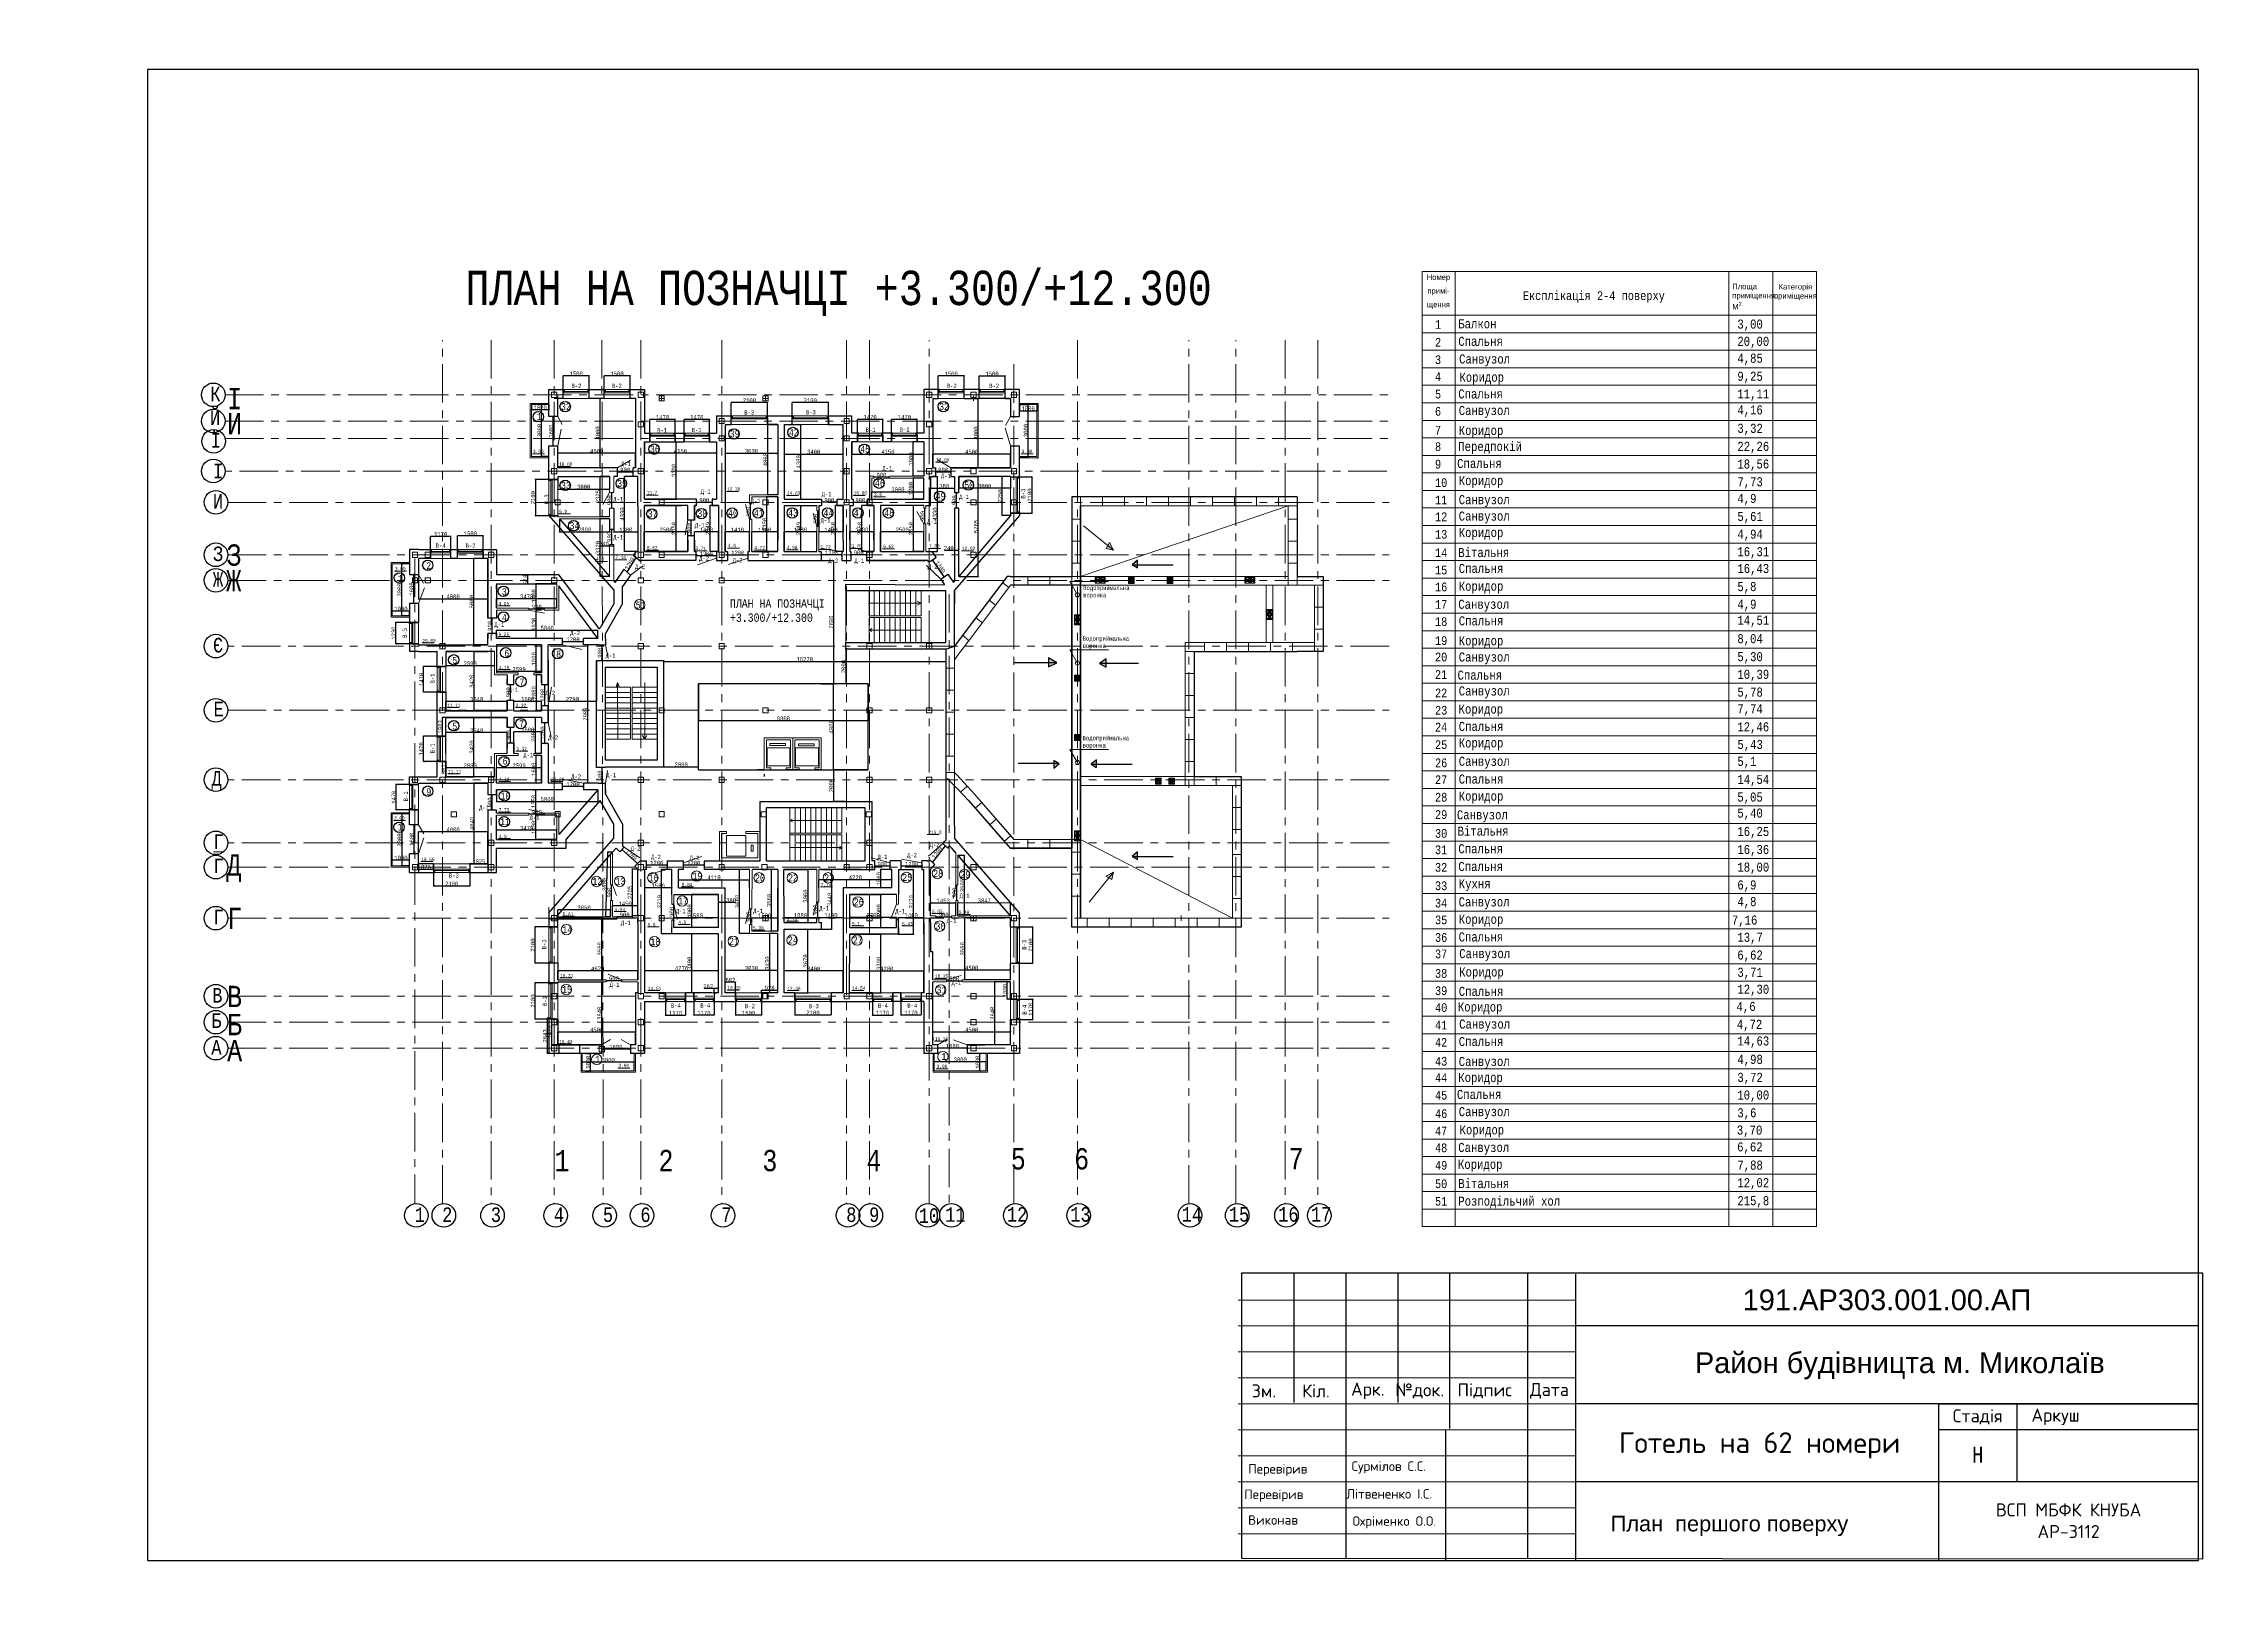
# Model space of a CAD drawing. Header units: millimetres. Extents: x -689206 to 4969298, y -1019800 to 703299.
# Drawn here: x 175449 to 301350, y -402920 to -313889 of the extents above; entities that cross this region are included whole.
import ezdxf

# ---------------------------------------------------------------- set-up
doc = ezdxf.new("R2010")
doc.units = ezdxf.units.MM
doc.linetypes.add('JIS_02_4.0', pattern=[5.5, 4, -1.5])
doc.linetypes.add('осеваяX2', pattern=[101.6, 63.5, -12.7, 12.7, -12.7])
for name, color, linetype, lineweight in [('б', 231, 'Continuous', 30), ('БАЛКОН', 7, 'Continuous', 20), ('Відомість заповнення дверних та віконних прорізів', 7, 'Continuous', 5), ('несущие', 7, 'Continuous', 30), ('ОКНА', 250, 'Continuous', 20), ('ПЕРЕГОРОДКИ', 252, 'Continuous', 9), ('РАЗМЕРЫ', 7, 'Continuous', 9), ('сваи', 7, 'JIS_02_4.0', 30), ('Слой1', 7, 'Continuous', 30), ('стены', 7, 'Continuous', 20), ('Таблиця Експлікації приміщень', 7, 'Continuous', 5), ('Штамп', 7, 'Continuous', 5)]:
    doc.layers.add(name, color=color, linetype=linetype, lineweight=lineweight)
doc.layers.add('внешняярамка', color=7, linetype='Continuous', lineweight=5, plot=False)
for name, color, linetype in [('кровля', 211, 'Continuous'), ('сетка', 104, 'Continuous'), ('четотам', 7, 'Continuous')]:
    doc.layers.add(name, color=color, linetype=linetype)
doc.styles.get("Standard").update_dxf_attribs({"font": 'arial.ttf'})
doc.styles.add('Аннотативный', font='isocteur.ttf', dxfattribs={"width": 0.7, "height": 250})
doc.dimstyles.new('Аннотативный', dxfattribs={"dimscale": 0, "dimtxt": 250, "dimasz": 100, "dimexe": 1.25, "dimexo": 0.625, "dimtad": 1, "dimdec": 0, "dimtxsty": 'Аннотативный', "dimblk": 'ARCHTICK', "dimcen": 2.5, "dimadec": 0, "dimazin": 0, "dimtfac": 1, "dimtdec": 0, "dimtmove": 0, "dimatfit": 3, "dimfxl": 1, "dimarcsym": 0})

# ---------------------------------------------------------------- blocks, each defined once
blk = doc.blocks.new('_ArchTick')
at = {"color": 0, "linetype": 'ByBlock', "const_width": 0.15}
blk.add_lwpolyline([(-0.5, -0.5), (0.5, 0.5)], dxfattribs=at)
blk = doc.blocks.new('*D1908')
at = {"layer": 'Defpoints', "color": 0, "lineweight": 20, "transparency": 16777216}
for p in [(205128, -338870), (208128, -338870), (208128, -339597)]:
    blk.add_point(p, dxfattribs=at)
at = {"layer": 'стены', "color": 0, "lineweight": -2, "transparency": 16777216}
for p, q in [((205128, -338871), (205128, -339598)), ((205128, -339597), (208128, -339597)), ((208128, -338871), (208128, -339598))]:
    blk.add_line(p, q, dxfattribs=at)
at = {"layer": 'стены', "color": 0, "lineweight": -2, "transparency": 16777216, "xscale": 100, "yscale": 100, "zscale": 100, "rotation": 180}
blk.add_blockref('_ArchTick', (205128, -339597), dxfattribs=at)
at = {"layer": 'стены', "color": 0, "lineweight": -2, "transparency": 16777216, "xscale": 100, "yscale": 100, "zscale": 100}
blk.add_blockref('_ArchTick', (208128, -339597), dxfattribs=at)
at = {"layer": 'стены', "color": 0, "lineweight": 5, "transparency": 16777216, "insert": (206628, -339471), "char_height": 250, "attachment_point": 5, "style": 'Аннотативный'}
blk.add_mtext('3000', dxfattribs=at)
blk = doc.blocks.new('*D1909')
at = {"layer": 'Defpoints', "color": 0, "lineweight": 20, "transparency": 16777216}
for p in [(210138, -336870), (214288, -336870), (210138, -337530)]:
    blk.add_point(p, dxfattribs=at)
at = {"layer": 'стены', "color": 0, "lineweight": -2, "transparency": 16777216}
for p, q in [((210138, -336871), (210138, -337531)), ((214288, -336871), (214288, -337531)), ((214288, -337530), (210138, -337530))]:
    blk.add_line(p, q, dxfattribs=at)
at = {"layer": 'стены', "color": 0, "lineweight": -2, "transparency": 16777216, "xscale": 100, "yscale": 100, "zscale": 100, "rotation": 180}
blk.add_blockref('_ArchTick', (210138, -337530), dxfattribs=at)
at = {"layer": 'стены', "color": 0, "lineweight": -2, "transparency": 16777216, "xscale": 100, "yscale": 100, "zscale": 100}
blk.add_blockref('_ArchTick', (214288, -337530), dxfattribs=at)
at = {"layer": 'стены', "color": 0, "lineweight": 5, "transparency": 16777216, "insert": (212213, -337404), "char_height": 250, "attachment_point": 5, "style": 'Аннотативный'}
blk.add_mtext('4150', dxfattribs=at)
blk = doc.blocks.new('*D1910')
at = {"layer": 'Defpoints', "color": 0, "lineweight": 20, "transparency": 16777216}
for p in [(217254, -335870), (217828, -335870), (217828, -339930)]:
    blk.add_point(p, dxfattribs=at)
at = {"layer": 'стены', "color": 0, "lineweight": -2, "transparency": 16777216}
for p, q in [((217827, -335870), (217253, -335870)), ((217254, -339930), (217254, -335870)), ((217827, -339930), (217253, -339930))]:
    blk.add_line(p, q, dxfattribs=at)
at = {"layer": 'стены', "color": 0, "lineweight": -2, "transparency": 16777216, "xscale": 100, "yscale": 100, "zscale": 100}
for p, rotation in [((217254, -335870), 90), ((217254, -339930), 270)]:
    blk.add_blockref('_ArchTick', p, dxfattribs=dict(at, rotation=rotation))
at = {"layer": 'стены', "color": 0, "lineweight": 5, "transparency": 16777216, "insert": (217128, -337900), "char_height": 250, "attachment_point": 5, "rotation": 90, "style": 'Аннотативный'}
blk.add_mtext('4060', dxfattribs=at)
blk = doc.blocks.new('*D1911')
at = {"layer": 'Defpoints', "color": 0, "lineweight": 20, "transparency": 16777216}
for p in [(218208, -337571), (221608, -337571), (221608, -337571)]:
    blk.add_point(p, dxfattribs=at)
at = {"layer": 'стены', "color": 0, "lineweight": -2, "transparency": 16777216}
for p, q in [((218208, -337571), (218208, -337572)), ((218208, -337571), (221608, -337571)), ((221608, -337570), (221608, -337570))]:
    blk.add_line(p, q, dxfattribs=at)
at = {"layer": 'стены', "color": 0, "lineweight": -2, "transparency": 16777216, "xscale": 100, "yscale": 100, "zscale": 100, "rotation": 180}
blk.add_blockref('_ArchTick', (218208, -337571), dxfattribs=at)
at = {"layer": 'стены', "color": 0, "lineweight": -2, "transparency": 16777216, "xscale": 100, "yscale": 100, "zscale": 100}
blk.add_blockref('_ArchTick', (221608, -337571), dxfattribs=at)
at = {"layer": 'стены', "color": 0, "lineweight": 5, "transparency": 16777216, "insert": (219908, -337445), "char_height": 250, "attachment_point": 5, "style": 'Аннотативный'}
blk.add_mtext('3400', dxfattribs=at)
blk = doc.blocks.new('*D1912')
at = {"layer": 'Defpoints', "color": 0, "lineweight": 20, "transparency": 16777216}
for p in [(221988, -342069), (221988, -342550), (223388, -342550)]:
    blk.add_point(p, dxfattribs=at)
at = {"layer": 'стены', "color": 0, "lineweight": -2, "transparency": 16777216}
for p, q in [((221988, -342549), (221988, -342068)), ((223388, -342069), (221988, -342069)), ((223388, -342549), (223388, -342068))]:
    blk.add_line(p, q, dxfattribs=at)
at = {"layer": 'стены', "color": 0, "lineweight": -2, "transparency": 16777216, "xscale": 100, "yscale": 100, "zscale": 100, "rotation": 180}
blk.add_blockref('_ArchTick', (221988, -342069), dxfattribs=at)
at = {"layer": 'стены', "color": 0, "lineweight": -2, "transparency": 16777216, "xscale": 100, "yscale": 100, "zscale": 100}
blk.add_blockref('_ArchTick', (223388, -342069), dxfattribs=at)
at = {"layer": 'стены', "color": 0, "lineweight": 5, "transparency": 16777216, "insert": (222688, -341944), "char_height": 250, "attachment_point": 5, "style": 'Аннотативный'}
blk.add_mtext('1400', dxfattribs=at)
blk = doc.blocks.new('*D1913')
at = {"layer": 'Defpoints', "color": 0, "lineweight": 20, "transparency": 16777216}
for p in [(229405, -334360), (231278, -334360), (231278, -338360)]:
    blk.add_point(p, dxfattribs=at)
at = {"layer": 'стены', "color": 0, "lineweight": -2, "transparency": 16777216}
for p, q in [((231278, -334360), (229404, -334360)), ((229405, -338360), (229405, -334360)), ((231278, -338360), (229404, -338360))]:
    blk.add_line(p, q, dxfattribs=at)
at = {"layer": 'стены', "color": 0, "lineweight": -2, "transparency": 16777216, "xscale": 100, "yscale": 100, "zscale": 100}
for p, rotation in [((229405, -334360), 90), ((229405, -338360), 270)]:
    blk.add_blockref('_ArchTick', p, dxfattribs=dict(at, rotation=rotation))
at = {"layer": 'стены', "color": 0, "lineweight": 5, "transparency": 16777216, "insert": (229280, -336360), "char_height": 250, "attachment_point": 5, "rotation": 90, "style": 'Аннотативный'}
blk.add_mtext('4000', dxfattribs=at)
blk = doc.blocks.new('*D1914')
at = {"layer": 'Defpoints', "color": 0, "lineweight": 20, "transparency": 16777216}
for p in [(228278, -338870), (229407, -338870), (228278, -344635)]:
    blk.add_point(p, dxfattribs=at)
at = {"layer": 'стены', "color": 0, "lineweight": -2, "transparency": 16777216}
for p, q in [((228279, -338870), (229408, -338870)), ((229407, -344635), (229407, -338870)), ((228279, -344635), (229408, -344635))]:
    blk.add_line(p, q, dxfattribs=at)
at = {"layer": 'стены', "color": 0, "lineweight": -2, "transparency": 16777216, "xscale": 100, "yscale": 100, "zscale": 100}
for p, rotation in [((229407, -338870), 90), ((229407, -344635), 270)]:
    blk.add_blockref('_ArchTick', p, dxfattribs=dict(at, rotation=rotation))
at = {"layer": 'стены', "color": 0, "lineweight": 5, "transparency": 16777216, "insert": (229281, -341752), "char_height": 250, "attachment_point": 5, "rotation": 90, "style": 'Аннотативный'}
blk.add_mtext('5765', dxfattribs=at)
blk = doc.blocks.new('*D1915')
at = {"layer": 'Defpoints', "color": 0, "lineweight": 20, "transparency": 16777216}
for p in [(200291, -348972), (200291, -352392), (200291, -352392)]:
    blk.add_point(p, dxfattribs=at)
at = {"layer": 'стены', "color": 0, "lineweight": -2, "transparency": 16777216}
for p, q in [((200291, -348972), (200291, -352392)), ((200292, -348972), (200292, -348972)), ((200292, -352392), (200292, -352392))]:
    blk.add_line(p, q, dxfattribs=at)
at = {"layer": 'стены', "color": 0, "lineweight": -2, "transparency": 16777216, "xscale": 100, "yscale": 100, "zscale": 100}
for p, rotation in [((200291, -348972), 90), ((200291, -352392), 270)]:
    blk.add_blockref('_ArchTick', p, dxfattribs=dict(at, rotation=rotation))
at = {"layer": 'стены', "color": 0, "lineweight": 5, "transparency": 16777216, "insert": (200165, -350682), "char_height": 250, "attachment_point": 5, "rotation": 90, "style": 'Аннотативный'}
blk.add_mtext('3420', dxfattribs=at)
blk = doc.blocks.new('*D1916')
at = {"layer": 'Defpoints', "color": 0, "lineweight": 20, "transparency": 16777216}
for p in [(198678, -351852), (198678, -352392), (202218, -352392)]:
    blk.add_point(p, dxfattribs=at)
at = {"layer": 'стены', "color": 0, "lineweight": -2, "transparency": 16777216}
for p, q in [((198678, -352391), (198678, -351851)), ((202218, -351852), (198678, -351852)), ((202218, -352391), (202218, -351851))]:
    blk.add_line(p, q, dxfattribs=at)
at = {"layer": 'стены', "color": 0, "lineweight": -2, "transparency": 16777216, "xscale": 100, "yscale": 100, "zscale": 100, "rotation": 180}
blk.add_blockref('_ArchTick', (198678, -351852), dxfattribs=at)
at = {"layer": 'стены', "color": 0, "lineweight": -2, "transparency": 16777216, "xscale": 100, "yscale": 100, "zscale": 100}
blk.add_blockref('_ArchTick', (202218, -351852), dxfattribs=at)
at = {"layer": 'стены', "color": 0, "lineweight": 5, "transparency": 16777216, "insert": (200448, -351726), "char_height": 250, "attachment_point": 5, "style": 'Аннотативный'}
blk.add_mtext('3540', dxfattribs=at)
blk = doc.blocks.new('*D1917')
at = {"layer": 'Defpoints', "color": 0, "lineweight": 20, "transparency": 16777216}
for p in [(204198, -350312), (203880, -352392), (204198, -352392)]:
    blk.add_point(p, dxfattribs=at)
at = {"layer": 'стены', "color": 0, "lineweight": -2, "transparency": 16777216}
for p, q in [((204197, -350312), (203879, -350312)), ((203880, -350312), (203880, -352392)), ((204197, -352392), (203879, -352392))]:
    blk.add_line(p, q, dxfattribs=at)
at = {"layer": 'стены', "color": 0, "lineweight": -2, "transparency": 16777216, "xscale": 100, "yscale": 100, "zscale": 100}
for p, rotation in [((203880, -350312), 90), ((203880, -352392), 270)]:
    blk.add_blockref('_ArchTick', p, dxfattribs=dict(at, rotation=rotation))
at = {"layer": 'стены', "color": 0, "lineweight": 5, "transparency": 16777216, "insert": (203754, -351352), "char_height": 250, "attachment_point": 5, "rotation": 90, "style": 'Аннотативный'}
blk.add_mtext('2080', dxfattribs=at)
blk = doc.blocks.new('*D1918')
at = {"layer": 'Defpoints', "color": 0, "lineweight": 20, "transparency": 16777216}
for p in [(203880, -348592), (204198, -348592), (204198, -350192)]:
    blk.add_point(p, dxfattribs=at)
at = {"layer": 'стены', "color": 0, "lineweight": -2, "transparency": 16777216}
for p, q in [((204197, -348592), (203879, -348592)), ((203880, -350192), (203880, -348592)), ((204197, -350192), (203879, -350192))]:
    blk.add_line(p, q, dxfattribs=at)
at = {"layer": 'стены', "color": 0, "lineweight": -2, "transparency": 16777216, "xscale": 100, "yscale": 100, "zscale": 100}
for p, rotation in [((203880, -348592), 90), ((203880, -350192), 270)]:
    blk.add_blockref('_ArchTick', p, dxfattribs=dict(at, rotation=rotation))
at = {"layer": 'стены', "color": 0, "transparency": 16777216, "insert": (203755, -349392), "char_height": 250, "attachment_point": 5, "rotation": 90, "style": 'Аннотативный'}
blk.add_mtext('1600', dxfattribs=at)
blk = doc.blocks.new('*D1919')
at = {"layer": 'Defpoints', "color": 0, "lineweight": 20, "transparency": 16777216}
for p in [(201599, -348592), (204198, -348592), (201599, -350118)]:
    blk.add_point(p, dxfattribs=at)
at = {"layer": 'стены', "color": 0, "lineweight": -2, "transparency": 16777216}
for p, q in [((201599, -348593), (201599, -350119)), ((204198, -348593), (204198, -350119)), ((204198, -350118), (201599, -350118))]:
    blk.add_line(p, q, dxfattribs=at)
at = {"layer": 'стены', "color": 0, "lineweight": -2, "transparency": 16777216, "xscale": 100, "yscale": 100, "zscale": 100, "rotation": 180}
blk.add_blockref('_ArchTick', (201599, -350118), dxfattribs=at)
at = {"layer": 'стены', "color": 0, "lineweight": -2, "transparency": 16777216, "xscale": 100, "yscale": 100, "zscale": 100}
blk.add_blockref('_ArchTick', (204198, -350118), dxfattribs=at)
at = {"layer": 'стены', "color": 0, "transparency": 16777216, "insert": (202898, -349993), "char_height": 250, "attachment_point": 5, "style": 'Аннотативный'}
blk.add_mtext('2599', dxfattribs=at)
blk = doc.blocks.new('*D1920')
at = {"layer": 'Defpoints', "color": 0, "lineweight": 20, "transparency": 16777216}
for p in [(198678, -349797), (198678, -349797), (201478, -349797)]:
    blk.add_point(p, dxfattribs=at)
at = {"layer": 'стены', "color": 0, "lineweight": -2, "transparency": 16777216}
for p, q in [((198678, -349796), (198678, -349795)), ((201478, -349797), (198678, -349797)), ((201478, -349796), (201478, -349795))]:
    blk.add_line(p, q, dxfattribs=at)
at = {"layer": 'стены', "color": 0, "lineweight": -2, "transparency": 16777216, "xscale": 100, "yscale": 100, "zscale": 100, "rotation": 180}
blk.add_blockref('_ArchTick', (198678, -349797), dxfattribs=at)
at = {"layer": 'стены', "color": 0, "lineweight": -2, "transparency": 16777216, "xscale": 100, "yscale": 100, "zscale": 100}
blk.add_blockref('_ArchTick', (201478, -349797), dxfattribs=at)
at = {"layer": 'стены', "color": 0, "lineweight": 5, "transparency": 16777216, "insert": (200078, -349671), "char_height": 250, "attachment_point": 5, "style": 'Аннотативный'}
blk.add_mtext('2800', dxfattribs=at)
blk = doc.blocks.new('*D1921')
at = {"layer": 'Defpoints', "color": 0, "lineweight": 20, "transparency": 16777216}
for p in [(198678, -353650), (198678, -354852), (202218, -354852)]:
    blk.add_point(p, dxfattribs=at)
at = {"layer": 'стены', "color": 0, "lineweight": -2, "transparency": 16777216}
for p, q in [((198678, -354851), (198678, -353649)), ((202218, -353650), (198678, -353650)), ((202218, -354851), (202218, -353649))]:
    blk.add_line(p, q, dxfattribs=at)
at = {"layer": 'стены', "color": 0, "lineweight": -2, "transparency": 16777216, "xscale": 100, "yscale": 100, "zscale": 100, "rotation": 180}
blk.add_blockref('_ArchTick', (198678, -353650), dxfattribs=at)
at = {"layer": 'стены', "color": 0, "lineweight": -2, "transparency": 16777216, "xscale": 100, "yscale": 100, "zscale": 100}
blk.add_blockref('_ArchTick', (202218, -353650), dxfattribs=at)
at = {"layer": 'стены', "color": 0, "lineweight": 5, "transparency": 16777216, "insert": (200448, -353525), "char_height": 250, "attachment_point": 5, "style": 'Аннотативный'}
blk.add_mtext('3540', dxfattribs=at)
blk = doc.blocks.new('*D1922')
at = {"layer": 'Defpoints', "color": 0, "lineweight": 20, "transparency": 16777216}
for p in [(198678, -355675), (198678, -356192), (201478, -356192)]:
    blk.add_point(p, dxfattribs=at)
at = {"layer": 'стены', "color": 0, "lineweight": -2, "transparency": 16777216}
for p, q in [((198678, -356191), (198678, -355674)), ((201478, -355675), (198678, -355675)), ((201478, -356191), (201478, -355674))]:
    blk.add_line(p, q, dxfattribs=at)
at = {"layer": 'стены', "color": 0, "lineweight": -2, "transparency": 16777216, "xscale": 100, "yscale": 100, "zscale": 100, "rotation": 180}
blk.add_blockref('_ArchTick', (198678, -355675), dxfattribs=at)
at = {"layer": 'стены', "color": 0, "lineweight": -2, "transparency": 16777216, "xscale": 100, "yscale": 100, "zscale": 100}
blk.add_blockref('_ArchTick', (201478, -355675), dxfattribs=at)
at = {"layer": 'стены', "color": 0, "lineweight": 5, "transparency": 16777216, "insert": (200078, -355550), "char_height": 250, "attachment_point": 5, "style": 'Аннотативный'}
blk.add_mtext('2800', dxfattribs=at)
blk = doc.blocks.new('*D1923')
at = {"layer": 'Defpoints', "color": 0, "lineweight": 20, "transparency": 16777216}
for p in [(203852, -352772), (204198, -352772), (204198, -354852)]:
    blk.add_point(p, dxfattribs=at)
at = {"layer": 'стены', "color": 0, "lineweight": -2, "transparency": 16777216}
for p, q in [((204197, -352772), (203851, -352772)), ((203852, -354852), (203852, -352772)), ((204197, -354852), (203851, -354852))]:
    blk.add_line(p, q, dxfattribs=at)
at = {"layer": 'стены', "color": 0, "lineweight": -2, "transparency": 16777216, "xscale": 100, "yscale": 100, "zscale": 100}
for p, rotation in [((203852, -352772), 90), ((203852, -354852), 270)]:
    blk.add_blockref('_ArchTick', p, dxfattribs=dict(at, rotation=rotation))
at = {"layer": 'стены', "color": 0, "lineweight": 5, "transparency": 16777216, "insert": (203727, -353812), "char_height": 250, "attachment_point": 5, "rotation": 90, "style": 'Аннотативный'}
blk.add_mtext('2080', dxfattribs=at)
blk = doc.blocks.new('*D1924')
at = {"layer": 'Defpoints', "color": 0, "lineweight": 20, "transparency": 16777216}
for p in [(202598, -353614), (202598, -354852), (204198, -354852)]:
    blk.add_point(p, dxfattribs=at)
at = {"layer": 'стены', "color": 0, "lineweight": -2, "transparency": 16777216}
for p, q in [((202598, -354851), (202598, -353612)), ((204198, -353614), (202598, -353614)), ((204198, -354851), (204198, -353612))]:
    blk.add_line(p, q, dxfattribs=at)
at = {"layer": 'стены', "color": 0, "lineweight": -2, "transparency": 16777216, "xscale": 100, "yscale": 100, "zscale": 100, "rotation": 180}
blk.add_blockref('_ArchTick', (202598, -353614), dxfattribs=at)
at = {"layer": 'стены', "color": 0, "lineweight": -2, "transparency": 16777216, "xscale": 100, "yscale": 100, "zscale": 100}
blk.add_blockref('_ArchTick', (204198, -353614), dxfattribs=at)
at = {"layer": 'стены', "color": 0, "lineweight": 5, "transparency": 16777216, "insert": (203398, -353488), "char_height": 250, "attachment_point": 5, "style": 'Аннотативный'}
blk.add_mtext('1600', dxfattribs=at)
blk = doc.blocks.new('*D1925')
at = {"layer": 'Defpoints', "color": 0, "lineweight": 20, "transparency": 16777216}
for p in [(201599, -355683), (201599, -356572), (204198, -356572)]:
    blk.add_point(p, dxfattribs=at)
at = {"layer": 'стены', "color": 0, "lineweight": -2, "transparency": 16777216}
for p, q in [((201599, -356571), (201599, -355682)), ((204198, -355683), (201599, -355683)), ((204198, -356571), (204198, -355682))]:
    blk.add_line(p, q, dxfattribs=at)
at = {"layer": 'стены', "color": 0, "lineweight": -2, "transparency": 16777216, "xscale": 100, "yscale": 100, "zscale": 100, "rotation": 180}
blk.add_blockref('_ArchTick', (201599, -355683), dxfattribs=at)
at = {"layer": 'стены', "color": 0, "lineweight": -2, "transparency": 16777216, "xscale": 100, "yscale": 100, "zscale": 100}
blk.add_blockref('_ArchTick', (204198, -355683), dxfattribs=at)
at = {"layer": 'стены', "color": 0, "lineweight": 5, "transparency": 16777216, "insert": (202898, -355558), "char_height": 250, "attachment_point": 5, "style": 'Аннотативный'}
blk.add_mtext('2599', dxfattribs=at)
blk = doc.blocks.new('*D1926')
at = {"layer": 'Defpoints', "color": 0, "lineweight": 20, "transparency": 16777216}
for p in [(204198, -354972), (203868, -356572), (204198, -356572)]:
    blk.add_point(p, dxfattribs=at)
at = {"layer": 'стены', "color": 0, "lineweight": -2, "transparency": 16777216}
for p, q in [((204197, -354972), (203867, -354972)), ((203868, -354972), (203868, -356572)), ((204197, -356572), (203867, -356572))]:
    blk.add_line(p, q, dxfattribs=at)
at = {"layer": 'стены', "color": 0, "lineweight": -2, "transparency": 16777216, "xscale": 100, "yscale": 100, "zscale": 100}
for p, rotation in [((203868, -354972), 90), ((203868, -356572), 270)]:
    blk.add_blockref('_ArchTick', p, dxfattribs=dict(at, rotation=rotation))
at = {"layer": 'стены', "color": 0, "lineweight": 5, "transparency": 16777216, "insert": (203743, -355772), "char_height": 250, "attachment_point": 5, "rotation": 90, "style": 'Аннотативный'}
blk.add_mtext('1600', dxfattribs=at)
blk = doc.blocks.new('*D1927')
at = {"layer": 'Defpoints', "color": 0, "lineweight": 20, "transparency": 16777216}
for p in [(205128, -364348), (207680, -364348), (205128, -367908)]:
    blk.add_point(p, dxfattribs=at)
at = {"layer": 'стены', "color": 0, "lineweight": -2, "transparency": 16777216}
for p, q in [((205129, -364348), (207681, -364348)), ((207680, -367908), (207680, -364348)), ((205129, -367908), (207681, -367908))]:
    blk.add_line(p, q, dxfattribs=at)
at = {"layer": 'стены', "color": 0, "lineweight": -2, "transparency": 16777216, "xscale": 100, "yscale": 100, "zscale": 100}
for p, rotation in [((207680, -364348), 90), ((207680, -367908), 270)]:
    blk.add_blockref('_ArchTick', p, dxfattribs=dict(at, rotation=rotation))
at = {"layer": 'стены', "color": 0, "lineweight": 5, "transparency": 16777216, "insert": (207554, -366128), "char_height": 250, "attachment_point": 5, "rotation": 90, "style": 'Аннотативный'}
blk.add_mtext('3560', dxfattribs=at)
blk = doc.blocks.new('*D1928')
at = {"layer": 'Defpoints', "color": 0, "lineweight": 20, "transparency": 16777216}
for p in [(205128, -367401), (205128, -367908), (209748, -367908)]:
    blk.add_point(p, dxfattribs=at)
at = {"layer": 'стены', "color": 0, "lineweight": -2, "transparency": 16777216}
for p, q in [((205128, -367908), (205128, -367400)), ((209748, -367401), (205128, -367401)), ((209748, -367908), (209748, -367400))]:
    blk.add_line(p, q, dxfattribs=at)
at = {"layer": 'стены', "color": 0, "lineweight": -2, "transparency": 16777216, "xscale": 100, "yscale": 100, "zscale": 100, "rotation": 180}
blk.add_blockref('_ArchTick', (205128, -367401), dxfattribs=at)
at = {"layer": 'стены', "color": 0, "lineweight": -2, "transparency": 16777216, "xscale": 100, "yscale": 100, "zscale": 100}
blk.add_blockref('_ArchTick', (209748, -367401), dxfattribs=at)
at = {"layer": 'стены', "color": 0, "lineweight": 5, "transparency": 16777216, "insert": (207438, -367276), "char_height": 250, "attachment_point": 5, "style": 'Аннотативный'}
blk.add_mtext('4620', dxfattribs=at)
blk = doc.blocks.new('*D1929')
at = {"layer": 'Defpoints', "color": 0, "lineweight": 20, "transparency": 16777216}
for p in [(205128, -370928), (205128, -371664), (209628, -371664)]:
    blk.add_point(p, dxfattribs=at)
at = {"layer": 'стены', "color": 0, "lineweight": -2, "transparency": 16777216}
for p, q in [((205128, -371663), (205128, -370927)), ((209628, -370928), (205128, -370928)), ((209628, -371663), (209628, -370927))]:
    blk.add_line(p, q, dxfattribs=at)
at = {"layer": 'стены', "color": 0, "lineweight": -2, "transparency": 16777216, "xscale": 100, "yscale": 100, "zscale": 100, "rotation": 180}
blk.add_blockref('_ArchTick', (205128, -370928), dxfattribs=at)
at = {"layer": 'стены', "color": 0, "lineweight": -2, "transparency": 16777216, "xscale": 100, "yscale": 100, "zscale": 100}
blk.add_blockref('_ArchTick', (209628, -370928), dxfattribs=at)
at = {"layer": 'стены', "color": 0, "lineweight": 5, "transparency": 16777216, "insert": (207378, -370803), "char_height": 250, "attachment_point": 5, "style": 'Аннотативный'}
blk.add_mtext('4500', dxfattribs=at)
blk = doc.blocks.new('*D1930')
at = {"layer": 'Defpoints', "color": 0, "lineweight": 20, "transparency": 16777216}
for p in [(210142, -367374), (214418, -367374), (214418, -367374)]:
    blk.add_point(p, dxfattribs=at)
at = {"layer": 'стены', "color": 0, "lineweight": -2, "transparency": 16777216}
for p, q in [((210142, -367374), (214418, -367374)), ((210142, -367375), (210142, -367376)), ((214418, -367374), (214418, -367373))]:
    blk.add_line(p, q, dxfattribs=at)
at = {"layer": 'стены', "color": 0, "lineweight": -2, "transparency": 16777216, "xscale": 100, "yscale": 100, "zscale": 100, "rotation": 180}
blk.add_blockref('_ArchTick', (210142, -367374), dxfattribs=at)
at = {"layer": 'стены', "color": 0, "lineweight": -2, "transparency": 16777216, "xscale": 100, "yscale": 100, "zscale": 100}
blk.add_blockref('_ArchTick', (214418, -367374), dxfattribs=at)
at = {"layer": 'стены', "color": 0, "lineweight": 5, "transparency": 16777216, "insert": (212280, -367249), "char_height": 250, "attachment_point": 5, "style": 'Аннотативный'}
blk.add_mtext('4276', dxfattribs=at)
blk = doc.blocks.new('*D1931')
at = {"layer": 'Defpoints', "color": 0, "lineweight": 20, "transparency": 16777216}
for p in [(216328, -364652), (217828, -364340), (217828, -364652)]:
    blk.add_point(p, dxfattribs=at)
at = {"layer": 'стены', "color": 0, "lineweight": -2, "transparency": 16777216}
for p, q in [((216328, -364651), (216328, -364338)), ((216328, -364340), (217828, -364340)), ((217828, -364651), (217828, -364338))]:
    blk.add_line(p, q, dxfattribs=at)
at = {"layer": 'стены', "color": 0, "lineweight": -2, "transparency": 16777216, "xscale": 100, "yscale": 100, "zscale": 100, "rotation": 180}
blk.add_blockref('_ArchTick', (216328, -364340), dxfattribs=at)
at = {"layer": 'стены', "color": 0, "lineweight": -2, "transparency": 16777216, "xscale": 100, "yscale": 100, "zscale": 100}
blk.add_blockref('_ArchTick', (217828, -364340), dxfattribs=at)
at = {"layer": 'стены', "color": 0, "lineweight": 5, "transparency": 16777216, "insert": (217078, -364214), "char_height": 250, "attachment_point": 5, "style": 'Аннотативный'}
blk.add_mtext('1500', dxfattribs=at)
blk = doc.blocks.new('*D1891')
at = {"layer": 'Defpoints', "color": 0, "lineweight": 20, "transparency": 16777216}
for p in [(217828, -365234), (217358, -368664), (217828, -368664)]:
    blk.add_point(p, dxfattribs=at)
at = {"layer": 'стены', "color": 0, "lineweight": -2, "transparency": 16777216}
for p, q in [((217827, -365234), (217357, -365234)), ((217358, -365234), (217358, -368664)), ((217827, -368664), (217357, -368664))]:
    blk.add_line(p, q, dxfattribs=at)
at = {"layer": 'стены', "color": 0, "lineweight": -2, "transparency": 16777216, "xscale": 100, "yscale": 100, "zscale": 100}
for p, rotation in [((217358, -365234), 90), ((217358, -368664), 270)]:
    blk.add_blockref('_ArchTick', p, dxfattribs=dict(at, rotation=rotation))
at = {"layer": 'стены', "color": 0, "lineweight": 5, "transparency": 16777216, "insert": (217232, -366949), "char_height": 250, "attachment_point": 5, "rotation": 90, "style": 'Аннотативный'}
blk.add_mtext('3430', dxfattribs=at)
blk = doc.blocks.new('*D1892')
at = {"layer": 'Defpoints', "color": 0, "lineweight": 20, "transparency": 16777216}
for p in [(218203, -364614), (220083, -364322), (220083, -364614)]:
    blk.add_point(p, dxfattribs=at)
at = {"layer": 'стены', "color": 0, "lineweight": -2, "transparency": 16777216}
for p, q in [((218203, -364613), (218203, -364321)), ((218203, -364322), (220083, -364322)), ((220083, -364613), (220083, -364321))]:
    blk.add_line(p, q, dxfattribs=at)
at = {"layer": 'стены', "color": 0, "lineweight": -2, "transparency": 16777216, "xscale": 100, "yscale": 100, "zscale": 100, "rotation": 180}
blk.add_blockref('_ArchTick', (218203, -364322), dxfattribs=at)
at = {"layer": 'стены', "color": 0, "lineweight": -2, "transparency": 16777216, "xscale": 100, "yscale": 100, "zscale": 100}
blk.add_blockref('_ArchTick', (220083, -364322), dxfattribs=at)
at = {"layer": 'стены', "color": 0, "lineweight": 5, "transparency": 16777216, "insert": (219143, -364196), "char_height": 250, "attachment_point": 5, "style": 'Аннотативный'}
blk.add_mtext('1880', dxfattribs=at)
blk = doc.blocks.new('*D1893')
at = {"layer": 'Defpoints', "color": 0, "lineweight": 20, "transparency": 16777216}
for p in [(220203, -364319), (221604, -364319), (221604, -364319)]:
    blk.add_point(p, dxfattribs=at)
at = {"layer": 'стены', "color": 0, "lineweight": -2, "transparency": 16777216}
for p, q in [((220203, -364319), (220203, -364320)), ((220203, -364319), (221604, -364319)), ((221604, -364319), (221604, -364320))]:
    blk.add_line(p, q, dxfattribs=at)
at = {"layer": 'стены', "color": 0, "lineweight": -2, "transparency": 16777216, "xscale": 100, "yscale": 100, "zscale": 100, "rotation": 180}
blk.add_blockref('_ArchTick', (220203, -364319), dxfattribs=at)
at = {"layer": 'стены', "color": 0, "lineweight": -2, "transparency": 16777216, "xscale": 100, "yscale": 100, "zscale": 100}
blk.add_blockref('_ArchTick', (221604, -364319), dxfattribs=at)
at = {"layer": 'стены', "color": 0, "lineweight": 5, "transparency": 16777216, "insert": (220903, -364193), "char_height": 250, "attachment_point": 5, "style": 'Аннотативный'}
blk.add_mtext('1400', dxfattribs=at)
blk = doc.blocks.new('*D1894')
at = {"layer": 'Defpoints', "color": 0, "lineweight": 20, "transparency": 16777216}
for p in [(228231, -360723), (228618, -360723), (228231, -364228)]:
    blk.add_point(p, dxfattribs=at)
at = {"layer": 'стены', "color": 0, "lineweight": -2, "transparency": 16777216}
for p, q in [((228232, -360723), (228619, -360723)), ((228618, -364228), (228618, -360723)), ((228232, -364228), (228619, -364228))]:
    blk.add_line(p, q, dxfattribs=at)
at = {"layer": 'стены', "color": 0, "lineweight": -2, "transparency": 16777216, "xscale": 100, "yscale": 100, "zscale": 100}
for p, rotation in [((228618, -360723), 90), ((228618, -364228), 270)]:
    blk.add_blockref('_ArchTick', p, dxfattribs=dict(at, rotation=rotation))
at = {"layer": 'стены', "color": 0, "lineweight": 5, "transparency": 16777216, "insert": (228492, -362475), "char_height": 250, "attachment_point": 5, "rotation": 90, "style": 'Аннотативный'}
blk.add_mtext('3505', dxfattribs=at)
blk = doc.blocks.new('*D1895')
at = {"layer": 'Defpoints', "color": 0, "lineweight": 20, "transparency": 16777216}
for p in [(231276, -363461), (228231, -364228), (231278, -364221)]:
    blk.add_point(p, dxfattribs=at)
at = {"layer": 'стены', "color": 0, "lineweight": -2, "transparency": 16777216}
for p, q in [((228229, -363468), (231276, -363461)), ((228231, -364227), (228229, -363467)), ((231278, -364220), (231276, -363460))]:
    blk.add_line(p, q, dxfattribs=at)
at = {"layer": 'стены', "color": 0, "lineweight": -2, "transparency": 16777216, "xscale": 100, "yscale": 100, "zscale": 100}
for p, rotation in [((228229, -363468), 180.1306317100902), ((231276, -363461), 0.1306317100901862)]:
    blk.add_blockref('_ArchTick', p, dxfattribs=dict(at, rotation=rotation))
at = {"layer": 'стены', "color": 0, "lineweight": 5, "transparency": 16777216, "insert": (229754, -363339), "char_height": 250, "attachment_point": 5, "rotation": 0.13063, "style": 'Аннотативный'}
blk.add_mtext('3047', dxfattribs=at)
blk = doc.blocks.new('*D1896')
at = {"layer": 'Defpoints', "color": 0, "lineweight": 20, "transparency": 16777216}
for p in [(226658, -363484), (226658, -364228), (228111, -364228)]:
    blk.add_point(p, dxfattribs=at)
at = {"layer": 'стены', "color": 0, "lineweight": -2, "transparency": 16777216}
for p, q in [((226658, -364227), (226658, -363483)), ((228111, -363484), (226658, -363484)), ((228111, -364227), (228111, -363483))]:
    blk.add_line(p, q, dxfattribs=at)
at = {"layer": 'стены', "color": 0, "lineweight": -2, "transparency": 16777216, "xscale": 100, "yscale": 100, "zscale": 100, "rotation": 180}
blk.add_blockref('_ArchTick', (226658, -363484), dxfattribs=at)
at = {"layer": 'стены', "color": 0, "lineweight": -2, "transparency": 16777216, "xscale": 100, "yscale": 100, "zscale": 100}
blk.add_blockref('_ArchTick', (228111, -363484), dxfattribs=at)
at = {"layer": 'стены', "color": 0, "lineweight": 5, "transparency": 16777216, "insert": (227385, -363359), "char_height": 250, "attachment_point": 5, "style": 'Аннотативный'}
blk.add_mtext('1453', dxfattribs=at)
blk = doc.blocks.new('*D1897')
at = {"layer": 'Defpoints', "color": 0, "lineweight": 20, "transparency": 16777216}
for p in [(231278, -364348), (228618, -367908), (231278, -367908)]:
    blk.add_point(p, dxfattribs=at)
at = {"layer": 'стены', "color": 0, "lineweight": -2, "transparency": 16777216}
for p, q in [((231278, -364348), (228617, -364348)), ((228618, -364348), (228618, -367908)), ((231278, -367908), (228617, -367908))]:
    blk.add_line(p, q, dxfattribs=at)
at = {"layer": 'стены', "color": 0, "lineweight": -2, "transparency": 16777216, "xscale": 100, "yscale": 100, "zscale": 100}
for p, rotation in [((228618, -364348), 90), ((228618, -367908), 270)]:
    blk.add_blockref('_ArchTick', p, dxfattribs=dict(at, rotation=rotation))
at = {"layer": 'стены', "color": 0, "lineweight": 5, "transparency": 16777216, "insert": (228492, -366128), "char_height": 250, "attachment_point": 5, "rotation": 90, "style": 'Аннотативный'}
blk.add_mtext('3560', dxfattribs=at)
blk = doc.blocks.new('*D1898')
at = {"layer": 'Defpoints', "color": 0, "lineweight": 20, "transparency": 16777216}
for p in [(226778, -367356), (226778, -367908), (231278, -367908)]:
    blk.add_point(p, dxfattribs=at)
at = {"layer": 'стены', "color": 0, "lineweight": -2, "transparency": 16777216}
for p, q in [((226778, -367908), (226778, -367355)), ((231278, -367356), (226778, -367356)), ((231278, -367908), (231278, -367355))]:
    blk.add_line(p, q, dxfattribs=at)
at = {"layer": 'стены', "color": 0, "lineweight": -2, "transparency": 16777216, "xscale": 100, "yscale": 100, "zscale": 100, "rotation": 180}
blk.add_blockref('_ArchTick', (226778, -367356), dxfattribs=at)
at = {"layer": 'стены', "color": 0, "lineweight": -2, "transparency": 16777216, "xscale": 100, "yscale": 100, "zscale": 100}
blk.add_blockref('_ArchTick', (231278, -367356), dxfattribs=at)
at = {"layer": 'стены', "color": 0, "lineweight": 5, "transparency": 16777216, "insert": (229028, -367231), "char_height": 250, "attachment_point": 5, "style": 'Аннотативный'}
blk.add_mtext('4500', dxfattribs=at)
blk = doc.blocks.new('*D1932')
at = {"layer": 'Defpoints', "color": 0, "lineweight": 20, "transparency": 16777216}
for p in [(216268, -363824), (216272, -363824), (216268, -364724)]:
    blk.add_point(p, dxfattribs=at)
at = {"layer": 'стены', "color": 0, "lineweight": -2, "transparency": 16777216}
for p, q in [((216269, -363824), (216273, -363824)), ((216272, -364724), (216272, -363824)), ((216269, -364724), (216273, -364724))]:
    blk.add_line(p, q, dxfattribs=at)
at = {"layer": 'стены', "color": 0, "lineweight": -2, "transparency": 16777216, "xscale": 100, "yscale": 100, "zscale": 100}
for p, rotation in [((216272, -363824), 90), ((216272, -364724), 270)]:
    blk.add_blockref('_ArchTick', p, dxfattribs=dict(at, rotation=rotation))
at = {"layer": 'стены', "color": 0, "lineweight": 5, "transparency": 16777216, "insert": (216146, -364274), "char_height": 250, "attachment_point": 5, "rotation": 90, "style": 'Аннотативный'}
blk.add_mtext('900', dxfattribs=at)
blk = doc.blocks.new('*D1933')
at = {"layer": 'Defpoints', "color": 0, "lineweight": 20, "transparency": 16777216}
for p in [(220143, -363419), (220143, -363419), (220143, -364319)]:
    blk.add_point(p, dxfattribs=at)
at = {"layer": 'стены', "color": 0, "lineweight": -2, "transparency": 16777216}
for p, q in [((220143, -364319), (220143, -363419)), ((220144, -363419), (220144, -363419)), ((220144, -364319), (220144, -364319))]:
    blk.add_line(p, q, dxfattribs=at)
at = {"layer": 'стены', "color": 0, "lineweight": -2, "transparency": 16777216, "xscale": 100, "yscale": 100, "zscale": 100}
for p, rotation in [((220143, -363419), 90), ((220143, -364319), 270)]:
    blk.add_blockref('_ArchTick', p, dxfattribs=dict(at, rotation=rotation))
at = {"layer": 'стены', "color": 0, "lineweight": 5, "transparency": 16777216, "insert": (220017, -363869), "char_height": 250, "attachment_point": 5, "rotation": 90, "style": 'Аннотативный'}
blk.add_mtext('900', dxfattribs=at)
blk = doc.blocks.new('*D1934')
at = {"layer": 'Defpoints', "color": 0, "lineweight": 20, "transparency": 16777216}
for p in [(208235, -362430), (208235, -362430), (208235, -363330)]:
    blk.add_point(p, dxfattribs=at)
at = {"layer": 'стены', "color": 0, "lineweight": -2, "transparency": 16777216}
for p, q in [((208235, -362430), (208236, -362430)), ((208235, -363330), (208235, -362430)), ((208235, -363330), (208236, -363330))]:
    blk.add_line(p, q, dxfattribs=at)
at = {"layer": 'стены', "color": 0, "lineweight": -2, "transparency": 16777216, "xscale": 100, "yscale": 100, "zscale": 100}
for p, rotation in [((208235, -362430), 90), ((208235, -363330), 270)]:
    blk.add_blockref('_ArchTick', p, dxfattribs=dict(at, rotation=rotation))
at = {"layer": 'стены', "color": 0, "lineweight": 5, "transparency": 16777216, "insert": (208109, -362880), "char_height": 250, "attachment_point": 5, "rotation": 90, "style": 'Аннотативный'}
blk.add_mtext('900', dxfattribs=at)
blk = doc.blocks.new('*D1935')
at = {"layer": 'Defpoints', "color": 0, "lineweight": 20, "transparency": 16777216}
for p in [(207926, -367968), (207926, -367968), (208826, -367968)]:
    blk.add_point(p, dxfattribs=at)
at = {"layer": 'стены', "color": 0, "lineweight": -2, "transparency": 16777216}
for p, q in [((207926, -367968), (207926, -367967)), ((208826, -367968), (207926, -367968)), ((208826, -367968), (208826, -367967))]:
    blk.add_line(p, q, dxfattribs=at)
at = {"layer": 'стены', "color": 0, "lineweight": -2, "transparency": 16777216, "xscale": 100, "yscale": 100, "zscale": 100, "rotation": 180}
blk.add_blockref('_ArchTick', (207926, -367968), dxfattribs=at)
at = {"layer": 'стены', "color": 0, "lineweight": -2, "transparency": 16777216, "xscale": 100, "yscale": 100, "zscale": 100}
blk.add_blockref('_ArchTick', (208826, -367968), dxfattribs=at)
at = {"layer": 'стены', "color": 0, "lineweight": 5, "transparency": 16777216, "insert": (208376, -367843), "char_height": 250, "attachment_point": 5, "style": 'Аннотативный'}
blk.add_mtext('900', dxfattribs=at)
blk = doc.blocks.new('*D1936')
at = {"layer": 'Defpoints', "color": 0, "lineweight": 20, "transparency": 16777216}
for p in [(208545, -364288), (208545, -364288), (209445, -364288)]:
    blk.add_point(p, dxfattribs=at)
at = {"layer": 'стены', "color": 0, "lineweight": -2, "transparency": 16777216}
for p, q in [((208545, -364287), (208545, -364287)), ((209445, -364288), (208545, -364288)), ((209445, -364287), (209445, -364287))]:
    blk.add_line(p, q, dxfattribs=at)
at = {"layer": 'стены', "color": 0, "lineweight": -2, "transparency": 16777216, "xscale": 100, "yscale": 100, "zscale": 100, "rotation": 180}
blk.add_blockref('_ArchTick', (208545, -364288), dxfattribs=at)
at = {"layer": 'стены', "color": 0, "lineweight": -2, "transparency": 16777216, "xscale": 100, "yscale": 100, "zscale": 100}
blk.add_blockref('_ArchTick', (209445, -364288), dxfattribs=at)
at = {"layer": 'стены', "color": 0, "transparency": 16777216, "insert": (208995, -364162), "char_height": 250, "attachment_point": 5, "style": 'Аннотативный'}
blk.add_mtext('900', dxfattribs=at)
blk = doc.blocks.new('*D1937')
at = {"layer": 'Defpoints', "color": 0, "lineweight": 20, "transparency": 16777216}
for p in [(228171, -362430), (228171, -362430), (228171, -363330)]:
    blk.add_point(p, dxfattribs=at)
at = {"layer": 'стены', "color": 0, "lineweight": -2, "transparency": 16777216}
for p, q in [((228171, -363330), (228171, -362430)), ((228172, -362430), (228172, -362430)), ((228172, -363330), (228172, -363330))]:
    blk.add_line(p, q, dxfattribs=at)
at = {"layer": 'стены', "color": 0, "lineweight": -2, "transparency": 16777216, "xscale": 100, "yscale": 100, "zscale": 100}
for p, rotation in [((228171, -362430), 90), ((228171, -363330), 270)]:
    blk.add_blockref('_ArchTick', p, dxfattribs=dict(at, rotation=rotation))
at = {"layer": 'стены', "color": 0, "lineweight": 5, "transparency": 16777216, "insert": (228045, -362880), "char_height": 250, "attachment_point": 5, "rotation": 90, "style": 'Аннотативный'}
blk.add_mtext('900', dxfattribs=at)
blk = doc.blocks.new('*D1938')
at = {"layer": 'Defpoints', "color": 0, "lineweight": 20, "transparency": 16777216}
for p in [(226961, -364288), (227861, -364288), (227861, -364288)]:
    blk.add_point(p, dxfattribs=at)
at = {"layer": 'стены', "color": 0, "lineweight": -2, "transparency": 16777216}
for p, q in [((226961, -364287), (226961, -364287)), ((226961, -364288), (227861, -364288)), ((227861, -364287), (227861, -364287))]:
    blk.add_line(p, q, dxfattribs=at)
at = {"layer": 'стены', "color": 0, "lineweight": -2, "transparency": 16777216, "xscale": 100, "yscale": 100, "zscale": 100, "rotation": 180}
blk.add_blockref('_ArchTick', (226961, -364288), dxfattribs=at)
at = {"layer": 'стены', "color": 0, "lineweight": -2, "transparency": 16777216, "xscale": 100, "yscale": 100, "zscale": 100}
blk.add_blockref('_ArchTick', (227861, -364288), dxfattribs=at)
at = {"layer": 'стены', "color": 0, "lineweight": 5, "transparency": 16777216, "insert": (227411, -364162), "char_height": 250, "attachment_point": 5, "style": 'Аннотативный'}
blk.add_mtext('900', dxfattribs=at)
blk = doc.blocks.new('*D1939')
at = {"layer": 'Defpoints', "color": 0, "lineweight": 20, "transparency": 16777216}
for p in [(227580, -367968), (228480, -367968), (228480, -367968)]:
    blk.add_point(p, dxfattribs=at)
at = {"layer": 'стены', "color": 0, "lineweight": -2, "transparency": 16777216}
for p, q in [((227580, -367968), (227580, -367967)), ((227580, -367968), (228480, -367968)), ((228480, -367968), (228480, -367967))]:
    blk.add_line(p, q, dxfattribs=at)
at = {"layer": 'стены', "color": 0, "lineweight": -2, "transparency": 16777216, "xscale": 100, "yscale": 100, "zscale": 100, "rotation": 180}
blk.add_blockref('_ArchTick', (227580, -367968), dxfattribs=at)
at = {"layer": 'стены', "color": 0, "lineweight": -2, "transparency": 16777216, "xscale": 100, "yscale": 100, "zscale": 100}
blk.add_blockref('_ArchTick', (228480, -367968), dxfattribs=at)
at = {"layer": 'стены', "color": 0, "lineweight": 5, "transparency": 16777216, "insert": (228030, -367843), "char_height": 250, "attachment_point": 5, "style": 'Аннотативный'}
blk.add_mtext('900', dxfattribs=at)
blk = doc.blocks.new('*D1940')
at = {"layer": 'Defpoints', "color": 0, "lineweight": 20, "transparency": 16777216}
for p in [(204388, -353072), (204388, -353072), (204388, -354272)]:
    blk.add_point(p, dxfattribs=at)
at = {"layer": 'стены', "color": 0, "lineweight": -2, "transparency": 16777216}
for p, q in [((204388, -354272), (204388, -353072)), ((204389, -353072), (204389, -353072)), ((204389, -354272), (204389, -354272))]:
    blk.add_line(p, q, dxfattribs=at)
at = {"layer": 'стены', "color": 0, "lineweight": -2, "transparency": 16777216, "xscale": 100, "yscale": 100, "zscale": 100}
for p, rotation in [((204388, -353072), 90), ((204388, -354272), 270)]:
    blk.add_blockref('_ArchTick', p, dxfattribs=dict(at, rotation=rotation))
at = {"layer": 'стены', "color": 0, "lineweight": 5, "transparency": 16777216, "insert": (204262, -353672), "char_height": 250, "attachment_point": 5, "rotation": 90, "style": 'Аннотативный'}
blk.add_mtext('1200', dxfattribs=at)
blk = doc.blocks.new('*D1941')
at = {"layer": 'Defpoints', "color": 0, "lineweight": 20, "transparency": 16777216}
for p in [(204388, -350892), (204388, -350892), (204388, -352092)]:
    blk.add_point(p, dxfattribs=at)
at = {"layer": 'стены', "color": 0, "lineweight": -2, "transparency": 16777216}
for p, q in [((204388, -352092), (204388, -350892)), ((204389, -350892), (204389, -350892)), ((204389, -352092), (204389, -352092))]:
    blk.add_line(p, q, dxfattribs=at)
at = {"layer": 'стены', "color": 0, "lineweight": -2, "transparency": 16777216, "xscale": 100, "yscale": 100, "zscale": 100}
for p, rotation in [((204388, -350892), 90), ((204388, -352092), 270)]:
    blk.add_blockref('_ArchTick', p, dxfattribs=dict(at, rotation=rotation))
at = {"layer": 'стены', "color": 0, "lineweight": 5, "transparency": 16777216, "insert": (204262, -351492), "char_height": 250, "attachment_point": 5, "rotation": 90, "style": 'Аннотативный'}
blk.add_mtext('1200', dxfattribs=at)
blk = doc.blocks.new('*D1942')
at = {"layer": 'Defpoints', "color": 0, "lineweight": 20, "transparency": 16777216}
for p in [(202598, -351851), (202598, -352392), (204198, -352392)]:
    blk.add_point(p, dxfattribs=at)
at = {"layer": 'стены', "color": 0, "lineweight": -2, "transparency": 16777216}
for p, q in [((202598, -352391), (202598, -351850)), ((204198, -351851), (202598, -351851)), ((204198, -352391), (204198, -351850))]:
    blk.add_line(p, q, dxfattribs=at)
at = {"layer": 'стены', "color": 0, "lineweight": -2, "transparency": 16777216, "xscale": 100, "yscale": 100, "zscale": 100, "rotation": 180}
blk.add_blockref('_ArchTick', (202598, -351851), dxfattribs=at)
at = {"layer": 'стены', "color": 0, "lineweight": -2, "transparency": 16777216, "xscale": 100, "yscale": 100, "zscale": 100}
blk.add_blockref('_ArchTick', (204198, -351851), dxfattribs=at)
at = {"layer": 'стены', "color": 0, "lineweight": 5, "transparency": 16777216, "insert": (203398, -351725), "char_height": 250, "attachment_point": 5, "style": 'Аннотативный'}
blk.add_mtext('1600', dxfattribs=at)
blk = doc.blocks.new('*D1943')
at = {"layer": 'Defpoints', "color": 0, "lineweight": 20, "transparency": 16777216}
for p in [(226328, -340701), (226328, -340701), (226328, -341601)]:
    blk.add_point(p, dxfattribs=at)
at = {"layer": 'стены', "color": 0, "lineweight": -2, "transparency": 16777216}
for p, q in [((226328, -341601), (226328, -340701)), ((226329, -340701), (226329, -340701)), ((226329, -341601), (226329, -341601))]:
    blk.add_line(p, q, dxfattribs=at)
at = {"layer": 'стены', "color": 0, "lineweight": -2, "transparency": 16777216, "xscale": 100, "yscale": 100, "zscale": 100}
for p, rotation in [((226328, -340701), 90), ((226328, -341601), 270)]:
    blk.add_blockref('_ArchTick', p, dxfattribs=dict(at, rotation=rotation))
at = {"layer": 'стены', "color": 0, "lineweight": 5, "transparency": 16777216, "insert": (226202, -341151), "char_height": 250, "attachment_point": 5, "rotation": 90, "style": 'Аннотативный'}
blk.add_mtext('900', dxfattribs=at)
blk = doc.blocks.new('*D1944')
at = {"layer": 'Defpoints', "color": 0, "lineweight": 20, "transparency": 16777216}
for p in [(226930, -338615), (226930, -338615), (227830, -338615)]:
    blk.add_point(p, dxfattribs=at)
at = {"layer": 'стены', "color": 0, "lineweight": -2, "transparency": 16777216}
for p, q in [((226930, -338614), (226930, -338614)), ((227830, -338615), (226930, -338615)), ((227830, -338614), (227830, -338614))]:
    blk.add_line(p, q, dxfattribs=at)
at = {"layer": 'стены', "color": 0, "lineweight": -2, "transparency": 16777216, "xscale": 100, "yscale": 100, "zscale": 100, "rotation": 180}
blk.add_blockref('_ArchTick', (226930, -338615), dxfattribs=at)
at = {"layer": 'стены', "color": 0, "lineweight": -2, "transparency": 16777216, "xscale": 100, "yscale": 100, "zscale": 100}
blk.add_blockref('_ArchTick', (227830, -338615), dxfattribs=at)
at = {"layer": 'стены', "color": 0, "lineweight": 5, "transparency": 16777216, "insert": (227380, -338489), "char_height": 250, "attachment_point": 5, "style": 'Аннотативный'}
blk.add_mtext('900', dxfattribs=at)
blk = doc.blocks.new('*D1945')
at = {"layer": 'Defpoints', "color": 0, "lineweight": 20, "transparency": 16777216}
for p in [(220362, -340360), (220362, -340360), (221262, -340360)]:
    blk.add_point(p, dxfattribs=at)
at = {"layer": 'стены', "color": 0, "lineweight": -2, "transparency": 16777216}
for p, q in [((220362, -340359), (220362, -340359)), ((221262, -340360), (220362, -340360)), ((221262, -340359), (221262, -340359))]:
    blk.add_line(p, q, dxfattribs=at)
at = {"layer": 'стены', "color": 0, "lineweight": -2, "transparency": 16777216, "xscale": 100, "yscale": 100, "zscale": 100, "rotation": 180}
blk.add_blockref('_ArchTick', (220362, -340360), dxfattribs=at)
at = {"layer": 'стены', "color": 0, "lineweight": -2, "transparency": 16777216, "xscale": 100, "yscale": 100, "zscale": 100}
blk.add_blockref('_ArchTick', (221262, -340360), dxfattribs=at)
at = {"layer": 'стены', "color": 0, "lineweight": 5, "transparency": 16777216, "insert": (220812, -340234), "char_height": 250, "attachment_point": 5, "style": 'Аннотативный'}
blk.add_mtext('900', dxfattribs=at)
blk = doc.blocks.new('*D1946')
at = {"layer": 'Defpoints', "color": 0, "lineweight": 20, "transparency": 16777216}
for p in [(220143, -340845), (220143, -340845), (220143, -341745)]:
    blk.add_point(p, dxfattribs=at)
at = {"layer": 'стены', "color": 0, "lineweight": -2, "transparency": 16777216}
for p, q in [((220143, -341745), (220143, -340845)), ((220144, -340845), (220144, -340845)), ((220144, -341745), (220144, -341745))]:
    blk.add_line(p, q, dxfattribs=at)
at = {"layer": 'стены', "color": 0, "lineweight": -2, "transparency": 16777216, "xscale": 100, "yscale": 100, "zscale": 100}
for p, rotation in [((220143, -340845), 90), ((220143, -341745), 270)]:
    blk.add_blockref('_ArchTick', p, dxfattribs=dict(at, rotation=rotation))
at = {"layer": 'стены', "color": 0, "lineweight": 5, "transparency": 16777216, "insert": (220017, -341295), "char_height": 250, "attachment_point": 5, "rotation": 90, "style": 'Аннотативный'}
blk.add_mtext('900', dxfattribs=at)
blk = doc.blocks.new('*D1947')
at = {"layer": 'Defpoints', "color": 0, "lineweight": 20, "transparency": 16777216}
for p in [(216268, -340440), (216268, -340440), (216268, -341340)]:
    blk.add_point(p, dxfattribs=at)
at = {"layer": 'стены', "color": 0, "lineweight": -2, "transparency": 16777216}
for p, q in [((216268, -341340), (216268, -340440)), ((216269, -340440), (216269, -340440)), ((216269, -341340), (216269, -341340))]:
    blk.add_line(p, q, dxfattribs=at)
at = {"layer": 'стены', "color": 0, "lineweight": -2, "transparency": 16777216, "xscale": 100, "yscale": 100, "zscale": 100}
for p, rotation in [((216268, -340440), 90), ((216268, -341340), 270)]:
    blk.add_blockref('_ArchTick', p, dxfattribs=dict(at, rotation=rotation))
at = {"layer": 'стены', "color": 0, "lineweight": 5, "transparency": 16777216, "insert": (216142, -340890), "char_height": 250, "attachment_point": 5, "rotation": 90, "style": 'Аннотативный'}
blk.add_mtext('900', dxfattribs=at)
blk = doc.blocks.new('*D1948')
at = {"layer": 'Defpoints', "color": 0, "lineweight": 20, "transparency": 16777216}
for p in [(208576, -338615), (208576, -338615), (209476, -338615)]:
    blk.add_point(p, dxfattribs=at)
at = {"layer": 'стены', "color": 0, "lineweight": -2, "transparency": 16777216}
for p, q in [((208576, -338614), (208576, -338614)), ((209476, -338615), (208576, -338615)), ((209476, -338614), (209476, -338614))]:
    blk.add_line(p, q, dxfattribs=at)
at = {"layer": 'стены', "color": 0, "lineweight": -2, "transparency": 16777216, "xscale": 100, "yscale": 100, "zscale": 100, "rotation": 180}
blk.add_blockref('_ArchTick', (208576, -338615), dxfattribs=at)
at = {"layer": 'стены', "color": 0, "lineweight": -2, "transparency": 16777216, "xscale": 100, "yscale": 100, "zscale": 100}
blk.add_blockref('_ArchTick', (209476, -338615), dxfattribs=at)
at = {"layer": 'стены', "color": 0, "lineweight": 5, "transparency": 16777216, "insert": (209026, -338489), "char_height": 250, "attachment_point": 5, "style": 'Аннотативный'}
blk.add_mtext('900', dxfattribs=at)
blk = doc.blocks.new('*D1949')
at = {"layer": 'Defpoints', "color": 0, "lineweight": 20, "transparency": 16777216}
for p in [(208248, -339793), (208248, -339793), (208248, -340693)]:
    blk.add_point(p, dxfattribs=at)
at = {"layer": 'стены', "color": 0, "lineweight": -2, "transparency": 16777216}
for p, q in [((208248, -340693), (208248, -339793)), ((208249, -339793), (208249, -339793)), ((208249, -340693), (208249, -340693))]:
    blk.add_line(p, q, dxfattribs=at)
at = {"layer": 'стены', "color": 0, "lineweight": -2, "transparency": 16777216, "xscale": 100, "yscale": 100, "zscale": 100}
for p, rotation in [((208248, -339793), 90), ((208248, -340693), 270)]:
    blk.add_blockref('_ArchTick', p, dxfattribs=dict(at, rotation=rotation))
at = {"layer": 'стены', "color": 0, "lineweight": 5, "transparency": 16777216, "insert": (208122, -340243), "char_height": 250, "attachment_point": 5, "rotation": 90, "style": 'Аннотативный'}
blk.add_mtext('900', dxfattribs=at)
blk = doc.blocks.new('*D1899')
at = {"layer": 'Defpoints', "color": 0, "linetype": 'ByBlock', "lineweight": 20, "transparency": 16777216}
for p in [(196123, -343912), (196579, -343912), (196579, -346912)]:
    blk.add_point(p, dxfattribs=at)
at = {"layer": 'б', "color": 0, "linetype": 'ByBlock', "lineweight": -2, "transparency": 16777216}
for p, q in [((196578, -343912), (196121, -343912)), ((196123, -346912), (196123, -343912)), ((196578, -346912), (196121, -346912))]:
    blk.add_line(p, q, dxfattribs=at)
at = {"layer": 'б', "color": 0, "linetype": 'ByBlock', "lineweight": -2, "transparency": 16777216, "xscale": 100, "yscale": 100, "zscale": 100}
for p, rotation in [((196123, -343912), 90), ((196123, -346912), 270)]:
    blk.add_blockref('_ArchTick', p, dxfattribs=dict(at, rotation=rotation))
at = {"layer": 'б', "color": 0, "linetype": 'ByBlock', "lineweight": 5, "transparency": 16777216, "insert": (195997, -345412), "char_height": 250, "attachment_point": 5, "rotation": 90, "style": 'Аннотативный'}
blk.add_mtext('3000', dxfattribs=at)
blk = doc.blocks.new('*D1900')
at = {"layer": 'Defpoints', "color": 0, "linetype": 'ByBlock', "lineweight": 20, "transparency": 16777216}
for p in [(195579, -346639), (195579, -346912), (196579, -346912)]:
    blk.add_point(p, dxfattribs=at)
at = {"layer": 'б', "color": 0, "linetype": 'ByBlock', "lineweight": -2, "transparency": 16777216}
for p, q in [((195579, -346911), (195579, -346637)), ((196579, -346639), (195579, -346639)), ((196579, -346911), (196579, -346637))]:
    blk.add_line(p, q, dxfattribs=at)
at = {"layer": 'б', "color": 0, "linetype": 'ByBlock', "lineweight": -2, "transparency": 16777216, "xscale": 100, "yscale": 100, "zscale": 100, "rotation": 180}
blk.add_blockref('_ArchTick', (195579, -346639), dxfattribs=at)
at = {"layer": 'б', "color": 0, "linetype": 'ByBlock', "lineweight": -2, "transparency": 16777216, "xscale": 100, "yscale": 100, "zscale": 100}
blk.add_blockref('_ArchTick', (196579, -346639), dxfattribs=at)
at = {"layer": 'б', "color": 0, "linetype": 'ByBlock', "lineweight": 5, "transparency": 16777216, "insert": (196079, -346513), "char_height": 250, "attachment_point": 5, "style": 'Аннотативный'}
blk.add_mtext('1000', dxfattribs=at)
blk = doc.blocks.new('*D1901')
at = {"layer": 'Defpoints', "color": 0, "linetype": 'ByBlock', "lineweight": 20, "transparency": 16777216}
for p in [(196579, -358345), (196123, -361345), (196579, -361345)]:
    blk.add_point(p, dxfattribs=at)
at = {"layer": 'б', "color": 0, "linetype": 'ByBlock', "lineweight": -2, "transparency": 16777216}
for p, q in [((196578, -358345), (196121, -358345)), ((196123, -358345), (196123, -361345)), ((196578, -361345), (196121, -361345))]:
    blk.add_line(p, q, dxfattribs=at)
at = {"layer": 'б', "color": 0, "linetype": 'ByBlock', "lineweight": -2, "transparency": 16777216, "xscale": 100, "yscale": 100, "zscale": 100}
for p, rotation in [((196123, -358345), 90), ((196123, -361345), 270)]:
    blk.add_blockref('_ArchTick', p, dxfattribs=dict(at, rotation=rotation))
at = {"layer": 'б', "color": 0, "linetype": 'ByBlock', "lineweight": 5, "transparency": 16777216, "insert": (195997, -359845), "char_height": 250, "attachment_point": 5, "rotation": 90, "style": 'Аннотативный'}
blk.add_mtext('3000', dxfattribs=at)
blk = doc.blocks.new('*D1902')
at = {"layer": 'Defpoints', "color": 0, "linetype": 'ByBlock', "lineweight": 20, "transparency": 16777216}
for p in [(195579, -361009), (195579, -361345), (196579, -361345)]:
    blk.add_point(p, dxfattribs=at)
at = {"layer": 'б', "color": 0, "linetype": 'ByBlock', "lineweight": -2, "transparency": 16777216}
for p, q in [((195579, -361344), (195579, -361008)), ((196579, -361009), (195579, -361009)), ((196579, -361344), (196579, -361008))]:
    blk.add_line(p, q, dxfattribs=at)
at = {"layer": 'б', "color": 0, "linetype": 'ByBlock', "lineweight": -2, "transparency": 16777216, "xscale": 100, "yscale": 100, "zscale": 100, "rotation": 180}
blk.add_blockref('_ArchTick', (195579, -361009), dxfattribs=at)
at = {"layer": 'б', "color": 0, "linetype": 'ByBlock', "lineweight": -2, "transparency": 16777216, "xscale": 100, "yscale": 100, "zscale": 100}
blk.add_blockref('_ArchTick', (196579, -361009), dxfattribs=at)
at = {"layer": 'б', "color": 0, "linetype": 'ByBlock', "lineweight": 5, "transparency": 16777216, "insert": (196079, -360883), "char_height": 250, "attachment_point": 5, "style": 'Аннотативный'}
blk.add_mtext('1000', dxfattribs=at)
blk = doc.blocks.new('*D1903')
at = {"layer": 'Defpoints', "color": 0, "linetype": 'ByBlock', "lineweight": 20, "transparency": 16777216}
for p in [(204198, -334721), (204618, -334721), (204618, -337721)]:
    blk.add_point(p, dxfattribs=at)
at = {"layer": 'б', "color": 0, "linetype": 'ByBlock', "lineweight": -2, "transparency": 16777216}
for p, q in [((204617, -334721), (204197, -334721)), ((204198, -337721), (204198, -334721)), ((204617, -337721), (204197, -337721))]:
    blk.add_line(p, q, dxfattribs=at)
at = {"layer": 'б', "color": 0, "linetype": 'ByBlock', "lineweight": -2, "transparency": 16777216, "xscale": 100, "yscale": 100, "zscale": 100}
for p, rotation in [((204198, -334721), 90), ((204198, -337721), 270)]:
    blk.add_blockref('_ArchTick', p, dxfattribs=dict(at, rotation=rotation))
at = {"layer": 'б', "color": 0, "linetype": 'ByBlock', "lineweight": 5, "transparency": 16777216, "insert": (204073, -336221), "char_height": 250, "attachment_point": 5, "rotation": 90, "style": 'Аннотативный'}
blk.add_mtext('3000', dxfattribs=at)
blk = doc.blocks.new('*D1904')
at = {"layer": 'Defpoints', "color": 0, "linetype": 'ByBlock', "lineweight": 20, "transparency": 16777216}
for p in [(203618, -334721), (204618, -334721), (203618, -335018)]:
    blk.add_point(p, dxfattribs=at)
at = {"layer": 'б', "color": 0, "linetype": 'ByBlock', "lineweight": -2, "transparency": 16777216}
for p, q in [((203618, -334722), (203618, -335019)), ((204618, -334722), (204618, -335019)), ((204618, -335018), (203618, -335018))]:
    blk.add_line(p, q, dxfattribs=at)
at = {"layer": 'б', "color": 0, "linetype": 'ByBlock', "lineweight": -2, "transparency": 16777216, "xscale": 100, "yscale": 100, "zscale": 100, "rotation": 180}
blk.add_blockref('_ArchTick', (203618, -335018), dxfattribs=at)
at = {"layer": 'б', "color": 0, "linetype": 'ByBlock', "lineweight": -2, "transparency": 16777216, "xscale": 100, "yscale": 100, "zscale": 100}
blk.add_blockref('_ArchTick', (204618, -335018), dxfattribs=at)
at = {"layer": 'б', "color": 0, "linetype": 'ByBlock', "lineweight": 5, "transparency": 16777216, "insert": (204118, -334893), "char_height": 250, "attachment_point": 5, "style": 'Аннотативный'}
blk.add_mtext('1000', dxfattribs=at)
blk = doc.blocks.new('*D1905')
at = {"layer": 'Defpoints', "color": 0, "linetype": 'ByBlock', "lineweight": 20, "transparency": 16777216}
for p in [(231788, -334721), (232788, -334721), (232788, -335073)]:
    blk.add_point(p, dxfattribs=at)
at = {"layer": 'б', "color": 0, "linetype": 'ByBlock', "lineweight": -2, "transparency": 16777216}
for p, q in [((231788, -334722), (231788, -335075)), ((232788, -334722), (232788, -335075)), ((231788, -335073), (232788, -335073))]:
    blk.add_line(p, q, dxfattribs=at)
at = {"layer": 'б', "color": 0, "linetype": 'ByBlock', "lineweight": -2, "transparency": 16777216, "xscale": 100, "yscale": 100, "zscale": 100, "rotation": 180}
blk.add_blockref('_ArchTick', (231788, -335073), dxfattribs=at)
at = {"layer": 'б', "color": 0, "linetype": 'ByBlock', "lineweight": -2, "transparency": 16777216, "xscale": 100, "yscale": 100, "zscale": 100}
blk.add_blockref('_ArchTick', (232788, -335073), dxfattribs=at)
at = {"layer": 'б', "color": 0, "linetype": 'ByBlock', "lineweight": 25, "transparency": 16777216, "insert": (232288, -334948), "char_height": 250, "attachment_point": 5, "style": 'Аннотативный'}
blk.add_mtext('1000', dxfattribs=at)
blk = doc.blocks.new('*D1906')
at = {"layer": 'Defpoints', "color": 0, "linetype": 'ByBlock', "lineweight": 20, "transparency": 16777216}
for p in [(231788, -334721), (232288, -334721), (231788, -337721)]:
    blk.add_point(p, dxfattribs=at)
at = {"layer": 'б', "color": 0, "linetype": 'ByBlock', "lineweight": -2, "transparency": 16777216}
for p, q in [((231789, -334721), (232289, -334721)), ((232288, -337721), (232288, -334721)), ((231789, -337721), (232289, -337721))]:
    blk.add_line(p, q, dxfattribs=at)
at = {"layer": 'б', "color": 0, "linetype": 'ByBlock', "lineweight": -2, "transparency": 16777216, "xscale": 100, "yscale": 100, "zscale": 100}
for p, rotation in [((232288, -334721), 90), ((232288, -337721), 270)]:
    blk.add_blockref('_ArchTick', p, dxfattribs=dict(at, rotation=rotation))
at = {"layer": 'б', "color": 0, "linetype": 'ByBlock', "lineweight": 5, "transparency": 16777216, "insert": (232163, -336221), "char_height": 250, "attachment_point": 5, "rotation": 90, "style": 'Аннотативный'}
blk.add_mtext('3000', dxfattribs=at)
blk = doc.blocks.new('*D1907')
at = {"layer": 'Defpoints', "color": 0, "lineweight": 20, "transparency": 16777216}
for p in [(205128, -339042), (203837, -341142), (205128, -341142)]:
    blk.add_point(p, dxfattribs=at)
at = {"layer": 'РАЗМЕРЫ', "color": 0, "lineweight": -2, "transparency": 16777216}
for p, q in [((205127, -339042), (203836, -339042)), ((203837, -339042), (203837, -341142)), ((205127, -341142), (203836, -341142))]:
    blk.add_line(p, q, dxfattribs=at)
at = {"layer": 'РАЗМЕРЫ', "color": 0, "lineweight": -2, "transparency": 16777216, "xscale": 100, "yscale": 100, "zscale": 100}
for p, rotation in [((203837, -339042), 90), ((203837, -341142), 270)]:
    blk.add_blockref('_ArchTick', p, dxfattribs=dict(at, rotation=rotation))
at = {"layer": 'РАЗМЕРЫ', "color": 0, "lineweight": 5, "transparency": 16777216, "insert": (203711, -340092), "char_height": 250, "attachment_point": 5, "rotation": 90, "style": 'Аннотативный'}
blk.add_mtext('2100', dxfattribs=at)
blk = doc.blocks.new('*D1979')
at = {"layer": 'Defpoints', "color": 0, "lineweight": 20, "transparency": 16777216}
for p in [(197385, -349839), (198678, -349839), (198678, -351309)]:
    blk.add_point(p, dxfattribs=at)
at = {"layer": 'РАЗМЕРЫ', "color": 0, "lineweight": -2, "transparency": 16777216}
for p, q in [((198677, -349839), (197384, -349839)), ((197385, -351309), (197385, -349839)), ((198677, -351309), (197384, -351309))]:
    blk.add_line(p, q, dxfattribs=at)
at = {"layer": 'РАЗМЕРЫ', "color": 0, "lineweight": -2, "transparency": 16777216, "xscale": 100, "yscale": 100, "zscale": 100}
for p, rotation in [((197385, -349839), 90), ((197385, -351309), 270)]:
    blk.add_blockref('_ArchTick', p, dxfattribs=dict(at, rotation=rotation))
at = {"layer": 'РАЗМЕРЫ', "color": 0, "lineweight": 5, "transparency": 16777216, "insert": (197259, -350574), "char_height": 250, "attachment_point": 5, "rotation": 90, "style": 'Аннотативный'}
blk.add_mtext('1470', dxfattribs=at)
blk = doc.blocks.new('*D1980')
at = {"layer": 'Defpoints', "color": 0, "lineweight": 20, "transparency": 16777216}
for p in [(197378, -353855), (198678, -353855), (198678, -355325)]:
    blk.add_point(p, dxfattribs=at)
at = {"layer": 'РАЗМЕРЫ', "color": 0, "lineweight": -2, "transparency": 16777216}
for p, q in [((198677, -353855), (197377, -353855)), ((197378, -355325), (197378, -353855)), ((198677, -355325), (197377, -355325))]:
    blk.add_line(p, q, dxfattribs=at)
at = {"layer": 'РАЗМЕРЫ', "color": 0, "lineweight": -2, "transparency": 16777216, "xscale": 100, "yscale": 100, "zscale": 100}
for p, rotation in [((197378, -353855), 90), ((197378, -355325), 270)]:
    blk.add_blockref('_ArchTick', p, dxfattribs=dict(at, rotation=rotation))
at = {"layer": 'РАЗМЕРЫ', "color": 0, "lineweight": 5, "transparency": 16777216, "insert": (197252, -354590), "char_height": 250, "attachment_point": 5, "rotation": 90, "style": 'Аннотативный'}
blk.add_mtext('1470', dxfattribs=at)
blk = doc.blocks.new('*D1981')
at = {"layer": 'Defpoints', "color": 0, "lineweight": 20, "transparency": 16777216}
for p in [(195793, -356641), (197089, -356641), (197089, -358111)]:
    blk.add_point(p, dxfattribs=at)
at = {"layer": 'РАЗМЕРЫ', "color": 0, "lineweight": -2, "transparency": 16777216}
for p, q in [((197088, -356641), (195792, -356641)), ((195793, -358111), (195793, -356641)), ((197088, -358111), (195792, -358111))]:
    blk.add_line(p, q, dxfattribs=at)
at = {"layer": 'РАЗМЕРЫ', "color": 0, "lineweight": -2, "transparency": 16777216, "xscale": 100, "yscale": 100, "zscale": 100}
for p, rotation in [((195793, -356641), 90), ((195793, -358111), 270)]:
    blk.add_blockref('_ArchTick', p, dxfattribs=dict(at, rotation=rotation))
at = {"layer": 'РАЗМЕРЫ', "color": 0, "lineweight": 5, "transparency": 16777216, "insert": (195668, -357376), "char_height": 250, "attachment_point": 5, "rotation": 90, "style": 'Аннотативный'}
blk.add_mtext('1470', dxfattribs=at)
blk = doc.blocks.new('*D1957')
at = {"layer": 'Defpoints', "color": 0, "lineweight": 20, "transparency": 16777216}
for p in [(207539, -334360), (207573, -334360), (207539, -338360)]:
    blk.add_point(p, dxfattribs=at)
at = {"layer": 'РАЗМЕРЫ', "color": 0, "lineweight": -2, "transparency": 16777216}
for p, q in [((207540, -334360), (207575, -334360)), ((207573, -338360), (207573, -334360)), ((207540, -338360), (207575, -338360))]:
    blk.add_line(p, q, dxfattribs=at)
at = {"layer": 'РАЗМЕРЫ', "color": 0, "lineweight": -2, "transparency": 16777216, "xscale": 100, "yscale": 100, "zscale": 100}
for p, rotation in [((207573, -334360), 90), ((207573, -338360), 270)]:
    blk.add_blockref('_ArchTick', p, dxfattribs=dict(at, rotation=rotation))
at = {"layer": 'РАЗМЕРЫ', "color": 0, "lineweight": 5, "transparency": 16777216, "insert": (207448, -336360), "char_height": 250, "attachment_point": 5, "rotation": 90, "style": 'Аннотативный'}
blk.add_mtext('4000', dxfattribs=at)
blk = doc.blocks.new('*D1992')
at = {"layer": 'Defpoints', "color": 0, "lineweight": 20, "transparency": 16777216}
for p in [(205128, -363880), (205128, -364288), (208175, -364288)]:
    blk.add_point(p, dxfattribs=at)
at = {"layer": 'ПЕРЕГОРОДКИ', "color": 0, "lineweight": -2, "transparency": 16777216}
for p, q in [((205128, -364287), (205128, -363879)), ((208175, -363880), (205128, -363880)), ((208175, -364287), (208175, -363879))]:
    blk.add_line(p, q, dxfattribs=at)
at = {"layer": 'ПЕРЕГОРОДКИ', "color": 0, "lineweight": -2, "transparency": 16777216, "xscale": 100, "yscale": 100, "zscale": 100, "rotation": 180}
blk.add_blockref('_ArchTick', (205128, -363880), dxfattribs=at)
at = {"layer": 'ПЕРЕГОРОДКИ', "color": 0, "lineweight": -2, "transparency": 16777216, "xscale": 100, "yscale": 100, "zscale": 100}
blk.add_blockref('_ArchTick', (208175, -363880), dxfattribs=at)
at = {"layer": 'ПЕРЕГОРОДКИ', "color": 0, "lineweight": 5, "transparency": 16777216, "insert": (206651, -363755), "char_height": 250, "attachment_point": 5, "style": 'Аннотативный'}
blk.add_mtext('3050', dxfattribs=at)
blk = doc.blocks.new('*D1993')
at = {"layer": 'Defpoints', "color": 0, "lineweight": 20, "transparency": 16777216}
for p in [(208020, -360549), (208295, -360558), (208175, -364288)]:
    blk.add_point(p, dxfattribs=at)
at = {"layer": 'ПЕРЕГОРОДКИ', "color": 0, "lineweight": -2, "transparency": 16777216}
for p, q in [((207900, -364279), (208020, -360549)), ((208294, -360558), (208019, -360549)), ((208174, -364288), (207899, -364279))]:
    blk.add_line(p, q, dxfattribs=at)
at = {"layer": 'ПЕРЕГОРОДКИ', "color": 0, "lineweight": -2, "transparency": 16777216, "xscale": 100, "yscale": 100, "zscale": 100}
for p, rotation in [((208020, -360549), 88.15754055116216), ((207900, -364279), 268.1575405511622)]:
    blk.add_blockref('_ArchTick', p, dxfattribs=dict(at, rotation=rotation))
at = {"layer": 'ПЕРЕГОРОДКИ', "color": 0, "lineweight": 5, "transparency": 16777216, "insert": (207834, -362410), "char_height": 250, "attachment_point": 5, "rotation": 88.15754, "style": 'Аннотативный'}
blk.add_mtext('3600', dxfattribs=at)
blk = doc.blocks.new('*D1958')
at = {"layer": 'Defpoints', "color": 0, "lineweight": 20, "transparency": 16777216}
for p in [(195789, -347293), (197089, -347293), (197089, -348523)]:
    blk.add_point(p, dxfattribs=at)
at = {"layer": 'ОКНА', "color": 0, "lineweight": -2, "transparency": 16777216}
for p, q in [((197088, -347293), (195787, -347293)), ((195789, -348523), (195789, -347293)), ((197088, -348523), (195787, -348523))]:
    blk.add_line(p, q, dxfattribs=at)
at = {"layer": 'ОКНА', "color": 0, "lineweight": -2, "transparency": 16777216, "xscale": 100, "yscale": 100, "zscale": 100}
for p, rotation in [((195789, -347293), 90), ((195789, -348523), 270)]:
    blk.add_blockref('_ArchTick', p, dxfattribs=dict(at, rotation=rotation))
at = {"layer": 'ОКНА', "color": 0, "lineweight": 5, "transparency": 16777216, "insert": (195663, -347908), "char_height": 250, "attachment_point": 5, "rotation": 90, "style": 'Аннотативный'}
blk.add_mtext('1230', dxfattribs=at)
blk = doc.blocks.new('*D1959')
at = {"layer": 'Defpoints', "color": 0, "lineweight": 20, "transparency": 16777216}
for p in [(196820, -344521), (196834, -344521), (196834, -346201)]:
    blk.add_point(p, dxfattribs=at)
at = {"layer": 'ОКНА', "color": 0, "lineweight": -2, "transparency": 16777216}
for p, q in [((196833, -344521), (196818, -344521)), ((196820, -346201), (196820, -344521)), ((196833, -346201), (196818, -346201))]:
    blk.add_line(p, q, dxfattribs=at)
at = {"layer": 'ОКНА', "color": 0, "lineweight": -2, "transparency": 16777216, "xscale": 100, "yscale": 100, "zscale": 100}
for p, rotation in [((196820, -344521), 90), ((196820, -346201), 270)]:
    blk.add_blockref('_ArchTick', p, dxfattribs=dict(at, rotation=rotation))
at = {"layer": 'ОКНА', "color": 0, "lineweight": 5, "transparency": 16777216, "insert": (196694, -345361), "char_height": 250, "attachment_point": 5, "rotation": 90, "style": 'Аннотативный'}
blk.add_mtext('1680', dxfattribs=at)
blk = doc.blocks.new('*D1960')
at = {"layer": 'Defpoints', "color": 0, "linetype": 'ByBlock', "lineweight": 20, "transparency": 16777216}
for p in [(199334, -342292), (199334, -343592), (200834, -343592)]:
    blk.add_point(p, dxfattribs=at)
at = {"layer": 'ПЕРЕГОРОДКИ', "color": 0, "linetype": 'ByBlock', "lineweight": -2, "transparency": 16777216}
for p, q in [((199334, -343591), (199334, -342291)), ((200834, -342292), (199334, -342292)), ((200834, -343591), (200834, -342291))]:
    blk.add_line(p, q, dxfattribs=at)
at = {"layer": 'ПЕРЕГОРОДКИ', "color": 0, "linetype": 'ByBlock', "lineweight": -2, "transparency": 16777216, "xscale": 100, "yscale": 100, "zscale": 100, "rotation": 180}
blk.add_blockref('_ArchTick', (199334, -342292), dxfattribs=at)
at = {"layer": 'ПЕРЕГОРОДКИ', "color": 0, "linetype": 'ByBlock', "lineweight": -2, "transparency": 16777216, "xscale": 100, "yscale": 100, "zscale": 100}
blk.add_blockref('_ArchTick', (200834, -342292), dxfattribs=at)
at = {"layer": 'ПЕРЕГОРОДКИ', "color": 0, "linetype": 'ByBlock', "lineweight": 5, "transparency": 16777216, "insert": (200084, -342166), "char_height": 250, "attachment_point": 5, "style": 'Аннотативный'}
blk.add_mtext('1500', dxfattribs=at)
blk = doc.blocks.new('*D1961')
at = {"layer": 'Defpoints', "color": 0, "linetype": 'ByBlock', "lineweight": 20, "transparency": 16777216}
for p in [(197789, -342330), (197789, -343592), (198959, -343592)]:
    blk.add_point(p, dxfattribs=at)
at = {"layer": 'ПЕРЕГОРОДКИ', "color": 0, "linetype": 'ByBlock', "lineweight": -2, "transparency": 16777216}
for p, q in [((197789, -343591), (197789, -342328)), ((198959, -342330), (197789, -342330)), ((198959, -343591), (198959, -342328))]:
    blk.add_line(p, q, dxfattribs=at)
at = {"layer": 'ПЕРЕГОРОДКИ', "color": 0, "linetype": 'ByBlock', "lineweight": -2, "transparency": 16777216, "xscale": 100, "yscale": 100, "zscale": 100, "rotation": 180}
blk.add_blockref('_ArchTick', (197789, -342330), dxfattribs=at)
at = {"layer": 'ПЕРЕГОРОДКИ', "color": 0, "linetype": 'ByBlock', "lineweight": -2, "transparency": 16777216, "xscale": 100, "yscale": 100, "zscale": 100}
blk.add_blockref('_ArchTick', (198959, -342330), dxfattribs=at)
at = {"layer": 'ПЕРЕГОРОДКИ', "color": 0, "linetype": 'ByBlock', "lineweight": 5, "transparency": 16777216, "insert": (198374, -342204), "char_height": 250, "attachment_point": 5, "style": 'Аннотативный'}
blk.add_mtext('1170', dxfattribs=at)
blk = doc.blocks.new('*D1962')
at = {"layer": 'Defpoints', "color": 0, "linetype": 'ByBlock', "lineweight": 20, "transparency": 16777216}
for p in [(221982, -367407), (221982, -368661), (226268, -368664)]:
    blk.add_point(p, dxfattribs=at)
at = {"layer": 'ПЕРЕГОРОДКИ', "color": 0, "linetype": 'ByBlock', "lineweight": -2, "transparency": 16777216}
for p, q in [((221982, -368660), (221982, -367406)), ((226268, -367407), (221982, -367407)), ((226268, -368663), (226268, -367406))]:
    blk.add_line(p, q, dxfattribs=at)
at = {"layer": 'ПЕРЕГОРОДКИ', "color": 0, "linetype": 'ByBlock', "lineweight": -2, "transparency": 16777216, "xscale": 100, "yscale": 100, "zscale": 100, "rotation": 180}
blk.add_blockref('_ArchTick', (221982, -367407), dxfattribs=at)
at = {"layer": 'ПЕРЕГОРОДКИ', "color": 0, "linetype": 'ByBlock', "lineweight": -2, "transparency": 16777216, "xscale": 100, "yscale": 100, "zscale": 100}
blk.add_blockref('_ArchTick', (226268, -367407), dxfattribs=at)
at = {"layer": 'ПЕРЕГОРОДКИ', "color": 0, "linetype": 'ByBlock', "lineweight": 5, "transparency": 16777216, "insert": (224125, -367281), "char_height": 250, "attachment_point": 5, "style": 'Аннотативный'}
blk.add_mtext('4280', dxfattribs=at)
blk = doc.blocks.new('*D1963')
at = {"layer": 'Defpoints', "color": 0, "linetype": 'ByBlock', "lineweight": 20, "transparency": 16777216}
for p in [(218208, -367406), (218208, -368664), (221604, -368664)]:
    blk.add_point(p, dxfattribs=at)
at = {"layer": 'ПЕРЕГОРОДКИ', "color": 0, "linetype": 'ByBlock', "lineweight": -2, "transparency": 16777216}
for p, q in [((218208, -368663), (218208, -367405)), ((221604, -367406), (218208, -367406)), ((221604, -368663), (221604, -367405))]:
    blk.add_line(p, q, dxfattribs=at)
at = {"layer": 'ПЕРЕГОРОДКИ', "color": 0, "linetype": 'ByBlock', "lineweight": -2, "transparency": 16777216, "xscale": 100, "yscale": 100, "zscale": 100, "rotation": 180}
blk.add_blockref('_ArchTick', (218208, -367406), dxfattribs=at)
at = {"layer": 'ПЕРЕГОРОДКИ', "color": 0, "linetype": 'ByBlock', "lineweight": -2, "transparency": 16777216, "xscale": 100, "yscale": 100, "zscale": 100}
blk.add_blockref('_ArchTick', (221604, -367406), dxfattribs=at)
at = {"layer": 'ПЕРЕГОРОДКИ', "color": 0, "linetype": 'ByBlock', "lineweight": 5, "transparency": 16777216, "insert": (219906, -367281), "char_height": 250, "attachment_point": 5, "style": 'Аннотативный'}
blk.add_mtext('3400', dxfattribs=at)
blk = doc.blocks.new('*D1964')
at = {"layer": 'Defpoints', "color": 0, "linetype": 'ByBlock', "lineweight": 20, "transparency": 16777216}
for p in [(200310, -356572), (201089, -356572), (201089, -361214)]:
    blk.add_point(p, dxfattribs=at)
at = {"layer": 'ПЕРЕГОРОДКИ', "color": 0, "linetype": 'ByBlock', "lineweight": -2, "transparency": 16777216}
for p, q in [((201088, -356572), (200308, -356572)), ((200310, -361214), (200310, -356572)), ((201088, -361214), (200308, -361214))]:
    blk.add_line(p, q, dxfattribs=at)
at = {"layer": 'ПЕРЕГОРОДКИ', "color": 0, "linetype": 'ByBlock', "lineweight": -2, "transparency": 16777216, "xscale": 100, "yscale": 100, "zscale": 100}
for p, rotation in [((200310, -356572), 90), ((200310, -361214), 270)]:
    blk.add_blockref('_ArchTick', p, dxfattribs=dict(at, rotation=rotation))
at = {"layer": 'ПЕРЕГОРОДКИ', "color": 0, "linetype": 'ByBlock', "lineweight": 5, "transparency": 16777216, "insert": (200184, -358893), "char_height": 250, "attachment_point": 5, "rotation": 90, "style": 'Аннотативный'}
blk.add_mtext('4640', dxfattribs=at)
blk = doc.blocks.new('*D1965')
at = {"layer": 'Defpoints', "color": 0, "linetype": 'ByBlock', "lineweight": 20, "transparency": 16777216}
for p in [(197089, -359374), (197089, -361214), (201089, -361214)]:
    blk.add_point(p, dxfattribs=at)
at = {"layer": 'ПЕРЕГОРОДКИ', "color": 0, "linetype": 'ByBlock', "lineweight": -2, "transparency": 16777216}
for p, q in [((197089, -361213), (197089, -359373)), ((201089, -359374), (197089, -359374)), ((201089, -361213), (201089, -359373))]:
    blk.add_line(p, q, dxfattribs=at)
at = {"layer": 'ПЕРЕГОРОДКИ', "color": 0, "linetype": 'ByBlock', "lineweight": -2, "transparency": 16777216, "xscale": 100, "yscale": 100, "zscale": 100, "rotation": 180}
blk.add_blockref('_ArchTick', (197089, -359374), dxfattribs=at)
at = {"layer": 'ПЕРЕГОРОДКИ', "color": 0, "linetype": 'ByBlock', "lineweight": -2, "transparency": 16777216, "xscale": 100, "yscale": 100, "zscale": 100}
blk.add_blockref('_ArchTick', (201089, -359374), dxfattribs=at)
at = {"layer": 'ПЕРЕГОРОДКИ', "color": 0, "linetype": 'ByBlock', "lineweight": 5, "transparency": 16777216, "insert": (199089, -359249), "char_height": 250, "attachment_point": 5, "style": 'Аннотативный'}
blk.add_mtext('4000', dxfattribs=at)
blk = doc.blocks.new('*D1966')
at = {"layer": 'Defpoints', "color": 0, "linetype": 'ByBlock', "lineweight": 20, "transparency": 16777216}
for p in [(200291, -343592), (201089, -343592), (201089, -348592)]:
    blk.add_point(p, dxfattribs=at)
at = {"layer": 'ПЕРЕГОРОДКИ', "color": 0, "linetype": 'ByBlock', "lineweight": -2, "transparency": 16777216}
for p, q in [((201088, -343592), (200290, -343592)), ((200291, -348592), (200291, -343592)), ((201088, -348592), (200290, -348592))]:
    blk.add_line(p, q, dxfattribs=at)
at = {"layer": 'ПЕРЕГОРОДКИ', "color": 0, "linetype": 'ByBlock', "lineweight": -2, "transparency": 16777216, "xscale": 100, "yscale": 100, "zscale": 100}
for p, rotation in [((200291, -343592), 90), ((200291, -348592), 270)]:
    blk.add_blockref('_ArchTick', p, dxfattribs=dict(at, rotation=rotation))
at = {"layer": 'ПЕРЕГОРОДКИ', "color": 0, "linetype": 'ByBlock', "lineweight": 13, "transparency": 16777216, "insert": (200165, -346092), "char_height": 250, "attachment_point": 5, "rotation": 90, "style": 'Аннотативный'}
blk.add_mtext('5000', dxfattribs=at)
blk = doc.blocks.new('*D1967')
at = {"layer": 'Defpoints', "color": 0, "linetype": 'ByBlock', "lineweight": 20, "transparency": 16777216}
for p in [(222428, -335572), (222428, -336870), (223898, -336870)]:
    blk.add_point(p, dxfattribs=at)
at = {"layer": 'ПЕРЕГОРОДКИ', "color": 0, "linetype": 'ByBlock', "lineweight": -2, "transparency": 16777216}
for p, q in [((222428, -336869), (222428, -335571)), ((223898, -335572), (222428, -335572)), ((223898, -336869), (223898, -335571))]:
    blk.add_line(p, q, dxfattribs=at)
at = {"layer": 'ПЕРЕГОРОДКИ', "color": 0, "linetype": 'ByBlock', "lineweight": -2, "transparency": 16777216, "xscale": 100, "yscale": 100, "zscale": 100, "rotation": 180}
blk.add_blockref('_ArchTick', (222428, -335572), dxfattribs=at)
at = {"layer": 'ПЕРЕГОРОДКИ', "color": 0, "linetype": 'ByBlock', "lineweight": -2, "transparency": 16777216, "xscale": 100, "yscale": 100, "zscale": 100}
blk.add_blockref('_ArchTick', (223898, -335572), dxfattribs=at)
at = {"layer": 'ПЕРЕГОРОДКИ', "color": 0, "linetype": 'ByBlock', "lineweight": 5, "transparency": 16777216, "insert": (223163, -335447), "char_height": 250, "attachment_point": 5, "style": 'Аннотативный'}
blk.add_mtext('1470', dxfattribs=at)
blk = doc.blocks.new('*D1968')
at = {"layer": 'Defpoints', "color": 0, "linetype": 'ByBlock', "lineweight": 20, "transparency": 16777216}
for p in [(224405, -335572), (224405, -336870), (225875, -336870)]:
    blk.add_point(p, dxfattribs=at)
at = {"layer": 'ПЕРЕГОРОДКИ', "color": 0, "linetype": 'ByBlock', "lineweight": -2, "transparency": 16777216}
for p, q in [((224405, -336869), (224405, -335571)), ((225875, -335572), (224405, -335572)), ((225875, -336869), (225875, -335571))]:
    blk.add_line(p, q, dxfattribs=at)
at = {"layer": 'ПЕРЕГОРОДКИ', "color": 0, "linetype": 'ByBlock', "lineweight": -2, "transparency": 16777216, "xscale": 100, "yscale": 100, "zscale": 100, "rotation": 180}
blk.add_blockref('_ArchTick', (224405, -335572), dxfattribs=at)
at = {"layer": 'ПЕРЕГОРОДКИ', "color": 0, "linetype": 'ByBlock', "lineweight": -2, "transparency": 16777216, "xscale": 100, "yscale": 100, "zscale": 100}
blk.add_blockref('_ArchTick', (225875, -335572), dxfattribs=at)
at = {"layer": 'ПЕРЕГОРОДКИ', "color": 0, "linetype": 'ByBlock', "lineweight": 5, "transparency": 16777216, "insert": (225140, -335447), "char_height": 250, "attachment_point": 5, "style": 'Аннотативный'}
blk.add_mtext('1470', dxfattribs=at)
blk = doc.blocks.new('*D1969')
at = {"layer": 'Defpoints', "color": 0, "linetype": 'ByBlock', "lineweight": 20, "transparency": 16777216}
for p in [(227092, -333068), (227092, -334360), (228592, -334360)]:
    blk.add_point(p, dxfattribs=at)
at = {"layer": 'ПЕРЕГОРОДКИ', "color": 0, "linetype": 'ByBlock', "lineweight": -2, "transparency": 16777216}
for p, q in [((227092, -334359), (227092, -333067)), ((228592, -333068), (227092, -333068)), ((228592, -334359), (228592, -333067))]:
    blk.add_line(p, q, dxfattribs=at)
at = {"layer": 'ПЕРЕГОРОДКИ', "color": 0, "linetype": 'ByBlock', "lineweight": -2, "transparency": 16777216, "xscale": 100, "yscale": 100, "zscale": 100, "rotation": 180}
blk.add_blockref('_ArchTick', (227092, -333068), dxfattribs=at)
at = {"layer": 'ПЕРЕГОРОДКИ', "color": 0, "linetype": 'ByBlock', "lineweight": -2, "transparency": 16777216, "xscale": 100, "yscale": 100, "zscale": 100}
blk.add_blockref('_ArchTick', (228592, -333068), dxfattribs=at)
at = {"layer": 'ПЕРЕГОРОДКИ', "color": 0, "linetype": 'ByBlock', "lineweight": 5, "transparency": 16777216, "insert": (227842, -332942), "char_height": 250, "attachment_point": 5, "style": 'Аннотативный'}
blk.add_mtext('1500', dxfattribs=at)
blk = doc.blocks.new('*D1970')
at = {"layer": 'Defpoints', "color": 0, "linetype": 'ByBlock', "lineweight": 20, "transparency": 16777216}
for p in [(230954, -333068), (229454, -334360), (230954, -334362)]:
    blk.add_point(p, dxfattribs=at)
at = {"layer": 'ПЕРЕГОРОДКИ', "color": 0, "linetype": 'ByBlock', "lineweight": -2, "transparency": 16777216}
for p, q in [((229454, -334359), (229454, -333067)), ((229454, -333068), (230954, -333068)), ((230954, -334361), (230954, -333067))]:
    blk.add_line(p, q, dxfattribs=at)
at = {"layer": 'ПЕРЕГОРОДКИ', "color": 0, "linetype": 'ByBlock', "lineweight": -2, "transparency": 16777216, "xscale": 100, "yscale": 100, "zscale": 100, "rotation": 180}
blk.add_blockref('_ArchTick', (229454, -333068), dxfattribs=at)
at = {"layer": 'ПЕРЕГОРОДКИ', "color": 0, "linetype": 'ByBlock', "lineweight": -2, "transparency": 16777216, "xscale": 100, "yscale": 100, "zscale": 100}
blk.add_blockref('_ArchTick', (230954, -333068), dxfattribs=at)
at = {"layer": 'ПЕРЕГОРОДКИ', "color": 0, "linetype": 'ByBlock', "lineweight": 5, "transparency": 16777216, "insert": (230204, -332942), "char_height": 250, "attachment_point": 5, "style": 'Аннотативный'}
blk.add_mtext('1500', dxfattribs=at)
blk = doc.blocks.new('*D1971')
at = {"layer": 'Defpoints', "color": 0, "linetype": 'ByBlock', "lineweight": 20, "transparency": 16777216}
for p in [(231278, -338888), (232512, -338888), (231278, -340988)]:
    blk.add_point(p, dxfattribs=at)
at = {"layer": 'ПЕРЕГОРОДКИ', "color": 0, "linetype": 'ByBlock', "lineweight": -2, "transparency": 16777216}
for p, q in [((231279, -338888), (232513, -338888)), ((232512, -340988), (232512, -338888)), ((231279, -340988), (232513, -340988))]:
    blk.add_line(p, q, dxfattribs=at)
at = {"layer": 'ПЕРЕГОРОДКИ', "color": 0, "linetype": 'ByBlock', "lineweight": -2, "transparency": 16777216, "xscale": 100, "yscale": 100, "zscale": 100}
for p, rotation in [((232512, -338888), 90), ((232512, -340988), 270)]:
    blk.add_blockref('_ArchTick', p, dxfattribs=dict(at, rotation=rotation))
at = {"layer": 'ПЕРЕГОРОДКИ', "color": 0, "linetype": 'ByBlock', "lineweight": 5, "transparency": 16777216, "insert": (232386, -339938), "char_height": 250, "attachment_point": 5, "rotation": 90, "style": 'Аннотативный'}
blk.add_mtext('2100', dxfattribs=at)
blk = doc.blocks.new('*D1972')
at = {"layer": 'Defpoints', "color": 0, "linetype": 'ByBlock', "lineweight": 20, "transparency": 16777216}
for p in [(204873, -335411), (204873, -335411), (204873, -337091)]:
    blk.add_point(p, dxfattribs=at)
at = {"layer": 'ПЕРЕГОРОДКИ', "color": 0, "linetype": 'ByBlock', "lineweight": -2, "transparency": 16777216}
for p, q in [((204873, -337091), (204873, -335411)), ((204874, -335411), (204874, -335411)), ((204874, -337091), (204874, -337091))]:
    blk.add_line(p, q, dxfattribs=at)
at = {"layer": 'ПЕРЕГОРОДКИ', "color": 0, "linetype": 'ByBlock', "lineweight": -2, "transparency": 16777216, "xscale": 100, "yscale": 100, "zscale": 100}
for p, rotation in [((204873, -335411), 90), ((204873, -337091), 270)]:
    blk.add_blockref('_ArchTick', p, dxfattribs=dict(at, rotation=rotation))
at = {"layer": 'ПЕРЕГОРОДКИ', "color": 0, "linetype": 'ByBlock', "lineweight": 5, "transparency": 16777216, "insert": (204747, -336251), "char_height": 250, "attachment_point": 5, "rotation": 90, "style": 'Аннотативный'}
blk.add_mtext('1680', dxfattribs=at)
blk = doc.blocks.new('*D1973')
at = {"layer": 'Defpoints', "color": 0, "linetype": 'ByBlock', "lineweight": 20, "transparency": 16777216}
for p in [(207647, -371919), (207647, -371919), (209327, -371919)]:
    blk.add_point(p, dxfattribs=at)
at = {"layer": 'ПЕРЕГОРОДКИ', "color": 0, "linetype": 'ByBlock', "lineweight": -2, "transparency": 16777216}
for p, q in [((207647, -371918), (207647, -371918)), ((209327, -371919), (207647, -371919)), ((209327, -371918), (209327, -371918))]:
    blk.add_line(p, q, dxfattribs=at)
at = {"layer": 'ПЕРЕГОРОДКИ', "color": 0, "linetype": 'ByBlock', "lineweight": -2, "transparency": 16777216, "xscale": 100, "yscale": 100, "zscale": 100, "rotation": 180}
blk.add_blockref('_ArchTick', (207647, -371919), dxfattribs=at)
at = {"layer": 'ПЕРЕГОРОДКИ', "color": 0, "linetype": 'ByBlock', "lineweight": -2, "transparency": 16777216, "xscale": 100, "yscale": 100, "zscale": 100}
blk.add_blockref('_ArchTick', (209327, -371919), dxfattribs=at)
at = {"layer": 'ПЕРЕГОРОДКИ', "color": 0, "linetype": 'ByBlock', "lineweight": 5, "transparency": 16777216, "insert": (208487, -371793), "char_height": 250, "attachment_point": 5, "style": 'Аннотативный'}
blk.add_mtext('1680', dxfattribs=at)
blk = doc.blocks.new('*D1974')
at = {"layer": 'Defpoints', "color": 0, "linetype": 'ByBlock', "lineweight": 20, "transparency": 16777216}
for p in [(206735, -372174), (207017, -372174), (206735, -373174)]:
    blk.add_point(p, dxfattribs=at)
at = {"layer": 'ПЕРЕГОРОДКИ', "color": 0, "linetype": 'ByBlock', "lineweight": -2, "transparency": 16777216}
for p, q in [((206736, -372174), (207018, -372174)), ((207017, -373174), (207017, -372174)), ((206736, -373174), (207018, -373174))]:
    blk.add_line(p, q, dxfattribs=at)
at = {"layer": 'ПЕРЕГОРОДКИ', "color": 0, "linetype": 'ByBlock', "lineweight": -2, "transparency": 16777216, "xscale": 100, "yscale": 100, "zscale": 100}
for p, rotation in [((207017, -372174), 90), ((207017, -373174), 270)]:
    blk.add_blockref('_ArchTick', p, dxfattribs=dict(at, rotation=rotation))
at = {"layer": 'ПЕРЕГОРОДКИ', "color": 0, "linetype": 'ByBlock', "lineweight": 5, "transparency": 16777216, "insert": (206892, -372674), "char_height": 250, "attachment_point": 5, "rotation": 90, "style": 'Аннотативный'}
blk.add_mtext('1000', dxfattribs=at)
blk = doc.blocks.new('*D1975')
at = {"layer": 'Defpoints', "color": 0, "linetype": 'ByBlock', "lineweight": 20, "transparency": 16777216}
for p in [(206546, -372674), (206546, -373174), (209546, -373174)]:
    blk.add_point(p, dxfattribs=at)
at = {"layer": 'ПЕРЕГОРОДКИ', "color": 0, "linetype": 'ByBlock', "lineweight": -2, "transparency": 16777216}
for p, q in [((206546, -373173), (206546, -372673)), ((209546, -372674), (206546, -372674)), ((209546, -373173), (209546, -372673))]:
    blk.add_line(p, q, dxfattribs=at)
at = {"layer": 'ПЕРЕГОРОДКИ', "color": 0, "linetype": 'ByBlock', "lineweight": -2, "transparency": 16777216, "xscale": 100, "yscale": 100, "zscale": 100, "rotation": 180}
blk.add_blockref('_ArchTick', (206546, -372674), dxfattribs=at)
at = {"layer": 'ПЕРЕГОРОДКИ', "color": 0, "linetype": 'ByBlock', "lineweight": -2, "transparency": 16777216, "xscale": 100, "yscale": 100, "zscale": 100}
blk.add_blockref('_ArchTick', (209546, -372674), dxfattribs=at)
at = {"layer": 'ПЕРЕГОРОДКИ', "color": 0, "linetype": 'ByBlock', "lineweight": 5, "transparency": 16777216, "insert": (208046, -372548), "char_height": 250, "attachment_point": 5, "style": 'Аннотативный'}
blk.add_mtext('3000', dxfattribs=at)
blk = doc.blocks.new('*D1976')
at = {"layer": 'Defpoints', "color": 0, "linetype": 'ByBlock', "lineweight": 20, "transparency": 16777216}
for p in [(229502, -372174), (229502, -372174), (229502, -373174)]:
    blk.add_point(p, dxfattribs=at)
at = {"layer": 'ПЕРЕГОРОДКИ', "color": 0, "linetype": 'ByBlock', "lineweight": -2, "transparency": 16777216}
for p, q in [((229502, -373174), (229502, -372174)), ((229503, -372174), (229504, -372174)), ((229503, -373174), (229504, -373174))]:
    blk.add_line(p, q, dxfattribs=at)
at = {"layer": 'ПЕРЕГОРОДКИ', "color": 0, "linetype": 'ByBlock', "lineweight": -2, "transparency": 16777216, "xscale": 100, "yscale": 100, "zscale": 100}
for p, rotation in [((229502, -372174), 90), ((229502, -373174), 270)]:
    blk.add_blockref('_ArchTick', p, dxfattribs=dict(at, rotation=rotation))
at = {"layer": 'ПЕРЕГОРОДКИ', "color": 0, "linetype": 'ByBlock', "lineweight": 5, "transparency": 16777216, "insert": (229377, -372674), "char_height": 250, "attachment_point": 5, "rotation": 90, "style": 'Аннотативный'}
blk.add_mtext('1000', dxfattribs=at)
blk = doc.blocks.new('*D1977')
at = {"layer": 'Defpoints', "color": 0, "linetype": 'ByBlock', "lineweight": 20, "transparency": 16777216}
for p in [(226868, -372648), (226868, -373174), (229868, -373174)]:
    blk.add_point(p, dxfattribs=at)
at = {"layer": 'ПЕРЕГОРОДКИ', "color": 0, "linetype": 'ByBlock', "lineweight": -2, "transparency": 16777216}
for p, q in [((226868, -373173), (226868, -372647)), ((229868, -372648), (226868, -372648)), ((229868, -373173), (229868, -372647))]:
    blk.add_line(p, q, dxfattribs=at)
at = {"layer": 'ПЕРЕГОРОДКИ', "color": 0, "linetype": 'ByBlock', "lineweight": -2, "transparency": 16777216, "xscale": 100, "yscale": 100, "zscale": 100, "rotation": 180}
blk.add_blockref('_ArchTick', (226868, -372648), dxfattribs=at)
at = {"layer": 'ПЕРЕГОРОДКИ', "color": 0, "linetype": 'ByBlock', "lineweight": -2, "transparency": 16777216, "xscale": 100, "yscale": 100, "zscale": 100}
blk.add_blockref('_ArchTick', (229868, -372648), dxfattribs=at)
at = {"layer": 'ПЕРЕГОРОДКИ', "color": 0, "linetype": 'ByBlock', "lineweight": 5, "transparency": 16777216, "insert": (228368, -372522), "char_height": 250, "attachment_point": 5, "style": 'Аннотативный'}
blk.add_mtext('3000', dxfattribs=at)
blk = doc.blocks.new('*D1978')
at = {"layer": 'Defpoints', "color": 0, "linetype": 'ByBlock', "lineweight": 20, "transparency": 16777216}
for p in [(227079, -371864), (227079, -371864), (228759, -371864)]:
    blk.add_point(p, dxfattribs=at)
at = {"layer": 'ПЕРЕГОРОДКИ', "color": 0, "linetype": 'ByBlock', "lineweight": -2, "transparency": 16777216}
for p, q in [((227079, -371863), (227079, -371863)), ((228759, -371864), (227079, -371864)), ((228759, -371863), (228759, -371863))]:
    blk.add_line(p, q, dxfattribs=at)
at = {"layer": 'ПЕРЕГОРОДКИ', "color": 0, "linetype": 'ByBlock', "lineweight": -2, "transparency": 16777216, "xscale": 100, "yscale": 100, "zscale": 100, "rotation": 180}
blk.add_blockref('_ArchTick', (227079, -371864), dxfattribs=at)
at = {"layer": 'ПЕРЕГОРОДКИ', "color": 0, "linetype": 'ByBlock', "lineweight": -2, "transparency": 16777216, "xscale": 100, "yscale": 100, "zscale": 100}
blk.add_blockref('_ArchTick', (228759, -371864), dxfattribs=at)
at = {"layer": 'ПЕРЕГОРОДКИ', "color": 0, "linetype": 'ByBlock', "lineweight": 5, "transparency": 16777216, "insert": (227919, -371738), "char_height": 250, "attachment_point": 5, "style": 'Аннотативный'}
blk.add_mtext('1680', dxfattribs=at)
blk = doc.blocks.new('*D1950')
at = {"layer": 'Defpoints', "color": 0, "linetype": 'ByBlock', "lineweight": 20, "transparency": 16777216}
for p in [(203828, -368091), (205128, -368091), (205128, -370191)]:
    blk.add_point(p, dxfattribs=at)
at = {"layer": 'несущие', "color": 0, "linetype": 'ByBlock', "lineweight": -2, "transparency": 16777216}
for p, q in [((205127, -368091), (203827, -368091)), ((203828, -370191), (203828, -368091)), ((205127, -370191), (203827, -370191))]:
    blk.add_line(p, q, dxfattribs=at)
at = {"layer": 'несущие', "color": 0, "linetype": 'ByBlock', "lineweight": -2, "transparency": 16777216, "xscale": 100, "yscale": 100, "zscale": 100}
for p, rotation in [((203828, -368091), 90), ((203828, -370191), 270)]:
    blk.add_blockref('_ArchTick', p, dxfattribs=dict(at, rotation=rotation))
at = {"layer": 'несущие', "color": 0, "linetype": 'ByBlock', "lineweight": 5, "transparency": 16777216, "insert": (203703, -369141), "char_height": 250, "attachment_point": 5, "rotation": 90, "style": 'Аннотативный'}
blk.add_mtext('2100', dxfattribs=at)
blk = doc.blocks.new('*D1951')
at = {"layer": 'Defpoints', "color": 0, "linetype": 'ByBlock', "lineweight": 20, "transparency": 16777216}
for p in [(204530, -370131), (204618, -370131), (204618, -372174)]:
    blk.add_point(p, dxfattribs=at)
at = {"layer": 'несущие', "color": 0, "linetype": 'ByBlock', "lineweight": -2, "transparency": 16777216}
for p, q in [((204617, -370131), (204529, -370131)), ((204530, -372174), (204530, -370131)), ((204617, -372174), (204529, -372174))]:
    blk.add_line(p, q, dxfattribs=at)
at = {"layer": 'несущие', "color": 0, "linetype": 'ByBlock', "lineweight": -2, "transparency": 16777216, "xscale": 100, "yscale": 100, "zscale": 100}
for p, rotation in [((204530, -370131), 90), ((204530, -372174), 270)]:
    blk.add_blockref('_ArchTick', p, dxfattribs=dict(at, rotation=rotation))
at = {"layer": 'несущие', "color": 0, "linetype": 'ByBlock', "lineweight": 5, "transparency": 16777216, "insert": (204404, -371153), "char_height": 250, "attachment_point": 5, "rotation": 90, "style": 'Аннотативный'}
blk.add_mtext('2043', dxfattribs=at)
blk = doc.blocks.new('*D1952')
at = {"layer": 'Defpoints', "color": 0, "linetype": 'ByBlock', "lineweight": 20, "transparency": 16777216}
for p in [(223297, -368664), (224467, -368664), (224467, -369953)]:
    blk.add_point(p, dxfattribs=at)
at = {"layer": 'РАЗМЕРЫ', "color": 0, "linetype": 'ByBlock', "lineweight": -2, "transparency": 16777216}
for p, q in [((223297, -368665), (223297, -369954)), ((224467, -368665), (224467, -369954)), ((223297, -369953), (224467, -369953))]:
    blk.add_line(p, q, dxfattribs=at)
at = {"layer": 'РАЗМЕРЫ', "color": 0, "linetype": 'ByBlock', "lineweight": -2, "transparency": 16777216, "xscale": 100, "yscale": 100, "zscale": 100, "rotation": 180}
blk.add_blockref('_ArchTick', (223297, -369953), dxfattribs=at)
at = {"layer": 'РАЗМЕРЫ', "color": 0, "linetype": 'ByBlock', "lineweight": -2, "transparency": 16777216, "xscale": 100, "yscale": 100, "zscale": 100}
blk.add_blockref('_ArchTick', (224467, -369953), dxfattribs=at)
at = {"layer": 'РАЗМЕРЫ', "color": 0, "linetype": 'ByBlock', "lineweight": 5, "transparency": 16777216, "insert": (223882, -369827), "char_height": 250, "attachment_point": 5, "style": 'Аннотативный'}
blk.add_mtext('1170', dxfattribs=at)
blk = doc.blocks.new('*D1953')
at = {"layer": 'Defpoints', "color": 0, "linetype": 'ByBlock', "lineweight": 20, "transparency": 16777216}
for p in [(224938, -368664), (226108, -368664), (226108, -369945)]:
    blk.add_point(p, dxfattribs=at)
at = {"layer": 'РАЗМЕРЫ', "color": 0, "linetype": 'ByBlock', "lineweight": -2, "transparency": 16777216}
for p, q in [((224938, -368665), (224938, -369946)), ((226108, -368665), (226108, -369946)), ((224938, -369945), (226108, -369945))]:
    blk.add_line(p, q, dxfattribs=at)
at = {"layer": 'РАЗМЕРЫ', "color": 0, "linetype": 'ByBlock', "lineweight": -2, "transparency": 16777216, "xscale": 100, "yscale": 100, "zscale": 100, "rotation": 180}
blk.add_blockref('_ArchTick', (224938, -369945), dxfattribs=at)
at = {"layer": 'РАЗМЕРЫ', "color": 0, "linetype": 'ByBlock', "lineweight": -2, "transparency": 16777216, "xscale": 100, "yscale": 100, "zscale": 100}
blk.add_blockref('_ArchTick', (226108, -369945), dxfattribs=at)
at = {"layer": 'РАЗМЕРЫ', "color": 0, "linetype": 'ByBlock', "lineweight": 5, "transparency": 16777216, "insert": (225523, -369820), "char_height": 250, "attachment_point": 5, "style": 'Аннотативный'}
blk.add_mtext('1170', dxfattribs=at)
blk = doc.blocks.new('*D1954')
at = {"layer": 'Defpoints', "color": 0, "linetype": 'ByBlock', "lineweight": 20, "transparency": 16777216}
for p in [(218816, -364994), (219566, -364994), (218816, -368664)]:
    blk.add_point(p, dxfattribs=at)
at = {"layer": 'РАЗМЕРЫ', "color": 0, "linetype": 'ByBlock', "lineweight": -2, "transparency": 16777216}
for p, q in [((218817, -364994), (219567, -364994)), ((219566, -368664), (219566, -364994)), ((218817, -368664), (219567, -368664))]:
    blk.add_line(p, q, dxfattribs=at)
at = {"layer": 'РАЗМЕРЫ', "color": 0, "linetype": 'ByBlock', "lineweight": -2, "transparency": 16777216, "xscale": 100, "yscale": 100, "zscale": 100}
for p, rotation in [((219566, -364994), 90), ((219566, -368664), 270)]:
    blk.add_blockref('_ArchTick', p, dxfattribs=dict(at, rotation=rotation))
at = {"layer": 'РАЗМЕРЫ', "color": 0, "linetype": 'ByBlock', "lineweight": 5, "transparency": 16777216, "insert": (219440, -366829), "char_height": 250, "attachment_point": 5, "rotation": 90, "style": 'Аннотативный'}
blk.add_mtext('3670', dxfattribs=at)
blk = doc.blocks.new('*D1955')
at = {"layer": 'Defpoints', "color": 0, "linetype": 'ByBlock', "lineweight": 20, "transparency": 16777216}
for p in [(218816, -368664), (220916, -368664), (220916, -369943)]:
    blk.add_point(p, dxfattribs=at)
at = {"layer": 'РАЗМЕРЫ', "color": 0, "linetype": 'ByBlock', "lineweight": -2, "transparency": 16777216}
for p, q in [((218816, -368665), (218816, -369945)), ((220916, -368665), (220916, -369945)), ((218816, -369943), (220916, -369943))]:
    blk.add_line(p, q, dxfattribs=at)
at = {"layer": 'РАЗМЕРЫ', "color": 0, "linetype": 'ByBlock', "lineweight": -2, "transparency": 16777216, "xscale": 100, "yscale": 100, "zscale": 100, "rotation": 180}
blk.add_blockref('_ArchTick', (218816, -369943), dxfattribs=at)
at = {"layer": 'РАЗМЕРЫ', "color": 0, "linetype": 'ByBlock', "lineweight": -2, "transparency": 16777216, "xscale": 100, "yscale": 100, "zscale": 100}
blk.add_blockref('_ArchTick', (220916, -369943), dxfattribs=at)
at = {"layer": 'РАЗМЕРЫ', "color": 0, "linetype": 'ByBlock', "lineweight": 5, "transparency": 16777216, "insert": (219866, -369818), "char_height": 250, "attachment_point": 5, "style": 'Аннотативный'}
blk.add_mtext('2100', dxfattribs=at)
blk = doc.blocks.new('*D1956')
at = {"layer": 'Defpoints', "color": 0, "linetype": 'ByBlock', "lineweight": 20, "transparency": 16777216}
for p in [(215400, -368664), (216900, -368664), (215400, -369961)]:
    blk.add_point(p, dxfattribs=at)
at = {"layer": 'РАЗМЕРЫ', "color": 0, "linetype": 'ByBlock', "lineweight": -2, "transparency": 16777216}
for p, q in [((215400, -368665), (215400, -369962)), ((216900, -368665), (216900, -369962)), ((216900, -369961), (215400, -369961))]:
    blk.add_line(p, q, dxfattribs=at)
at = {"layer": 'РАЗМЕРЫ', "color": 0, "linetype": 'ByBlock', "lineweight": -2, "transparency": 16777216, "xscale": 100, "yscale": 100, "zscale": 100, "rotation": 180}
blk.add_blockref('_ArchTick', (215400, -369961), dxfattribs=at)
at = {"layer": 'РАЗМЕРЫ', "color": 0, "linetype": 'ByBlock', "lineweight": -2, "transparency": 16777216, "xscale": 100, "yscale": 100, "zscale": 100}
blk.add_blockref('_ArchTick', (216900, -369961), dxfattribs=at)
at = {"layer": 'РАЗМЕРЫ', "color": 0, "linetype": 'ByBlock', "lineweight": 5, "transparency": 16777216, "insert": (216150, -369835), "char_height": 250, "attachment_point": 5, "style": 'Аннотативный'}
blk.add_mtext('1500', dxfattribs=at)
blk = doc.blocks.new('*D2002')
at = {"layer": 'Defpoints', "color": 0, "linetype": 'ByBlock', "lineweight": 20, "transparency": 16777216}
for p in [(212986, -368664), (214156, -368664), (212986, -369961)]:
    blk.add_point(p, dxfattribs=at)
at = {"layer": 'РАЗМЕРЫ', "color": 0, "linetype": 'ByBlock', "lineweight": -2, "transparency": 16777216}
for p, q in [((212986, -368665), (212986, -369962)), ((214156, -368665), (214156, -369962)), ((214156, -369961), (212986, -369961))]:
    blk.add_line(p, q, dxfattribs=at)
at = {"layer": 'РАЗМЕРЫ', "color": 0, "linetype": 'ByBlock', "lineweight": -2, "transparency": 16777216, "xscale": 100, "yscale": 100, "zscale": 100, "rotation": 180}
blk.add_blockref('_ArchTick', (212986, -369961), dxfattribs=at)
at = {"layer": 'РАЗМЕРЫ', "color": 0, "linetype": 'ByBlock', "lineweight": -2, "transparency": 16777216, "xscale": 100, "yscale": 100, "zscale": 100}
blk.add_blockref('_ArchTick', (214156, -369961), dxfattribs=at)
at = {"layer": 'РАЗМЕРЫ', "color": 0, "linetype": 'ByBlock', "lineweight": 5, "transparency": 16777216, "insert": (213571, -369835), "char_height": 250, "attachment_point": 5, "style": 'Аннотативный'}
blk.add_mtext('1170', dxfattribs=at)
blk = doc.blocks.new('*D2003')
at = {"layer": 'Defpoints', "color": 0, "linetype": 'ByBlock', "lineweight": 20, "transparency": 16777216}
for p in [(211345, -368664), (212515, -368664), (212515, -369962)]:
    blk.add_point(p, dxfattribs=at)
at = {"layer": 'РАЗМЕРЫ', "color": 0, "linetype": 'ByBlock', "lineweight": -2, "transparency": 16777216}
for p, q in [((211345, -368665), (211345, -369963)), ((212515, -368665), (212515, -369963)), ((211345, -369962), (212515, -369962))]:
    blk.add_line(p, q, dxfattribs=at)
at = {"layer": 'РАЗМЕРЫ', "color": 0, "linetype": 'ByBlock', "lineweight": -2, "transparency": 16777216, "xscale": 100, "yscale": 100, "zscale": 100, "rotation": 180}
blk.add_blockref('_ArchTick', (211345, -369962), dxfattribs=at)
at = {"layer": 'РАЗМЕРЫ', "color": 0, "linetype": 'ByBlock', "lineweight": -2, "transparency": 16777216, "xscale": 100, "yscale": 100, "zscale": 100}
blk.add_blockref('_ArchTick', (212515, -369962), dxfattribs=at)
at = {"layer": 'РАЗМЕРЫ', "color": 0, "linetype": 'ByBlock', "lineweight": 5, "transparency": 16777216, "insert": (211930, -369837), "char_height": 250, "attachment_point": 5, "style": 'Аннотативный'}
blk.add_mtext('1170', dxfattribs=at)
blk = doc.blocks.new('*D2004')
at = {"layer": 'Defpoints', "color": 0, "linetype": 'ByBlock', "lineweight": 20, "transparency": 16777216}
for p in [(203827, -364856), (205128, -364856), (205128, -366956)]:
    blk.add_point(p, dxfattribs=at)
at = {"layer": 'РАЗМЕРЫ', "color": 0, "linetype": 'ByBlock', "lineweight": -2, "transparency": 16777216}
for p, q in [((205127, -364856), (203826, -364856)), ((203827, -366956), (203827, -364856)), ((205127, -366956), (203826, -366956))]:
    blk.add_line(p, q, dxfattribs=at)
at = {"layer": 'РАЗМЕРЫ', "color": 0, "linetype": 'ByBlock', "lineweight": -2, "transparency": 16777216, "xscale": 100, "yscale": 100, "zscale": 100}
for p, rotation in [((203827, -364856), 90), ((203827, -366956), 270)]:
    blk.add_blockref('_ArchTick', p, dxfattribs=dict(at, rotation=rotation))
at = {"layer": 'РАЗМЕРЫ', "color": 0, "linetype": 'ByBlock', "lineweight": 5, "transparency": 16777216, "insert": (203701, -365906), "char_height": 250, "attachment_point": 5, "rotation": 90, "style": 'Аннотативный'}
blk.add_mtext('2100', dxfattribs=at)
blk = doc.blocks.new('*D2005')
at = {"layer": 'Defpoints', "color": 0, "linetype": 'ByBlock', "lineweight": 20, "transparency": 16777216}
for p in [(231278, -364856), (232564, -364856), (231278, -366956)]:
    blk.add_point(p, dxfattribs=at)
at = {"layer": 'РАЗМЕРЫ', "color": 0, "linetype": 'ByBlock', "lineweight": -2, "transparency": 16777216}
for p, q in [((231279, -364856), (232565, -364856)), ((232564, -366956), (232564, -364856)), ((231279, -366956), (232565, -366956))]:
    blk.add_line(p, q, dxfattribs=at)
at = {"layer": 'РАЗМЕРЫ', "color": 0, "linetype": 'ByBlock', "lineweight": -2, "transparency": 16777216, "xscale": 100, "yscale": 100, "zscale": 100}
for p, rotation in [((232564, -364856), 90), ((232564, -366956), 270)]:
    blk.add_blockref('_ArchTick', p, dxfattribs=dict(at, rotation=rotation))
at = {"layer": 'РАЗМЕРЫ', "color": 0, "linetype": 'ByBlock', "lineweight": 5, "transparency": 16777216, "insert": (232439, -365906), "char_height": 250, "attachment_point": 5, "rotation": 90, "style": 'Аннотативный'}
blk.add_mtext('2100', dxfattribs=at)
blk = doc.blocks.new('*D2006')
at = {"layer": 'Defpoints', "color": 0, "linetype": 'ByBlock', "lineweight": 20, "transparency": 16777216}
for p in [(231278, -369028), (232565, -369028), (231278, -370198)]:
    blk.add_point(p, dxfattribs=at)
at = {"layer": 'РАЗМЕРЫ', "color": 0, "linetype": 'ByBlock', "lineweight": -2, "transparency": 16777216}
for p, q in [((231279, -369028), (232567, -369028)), ((232565, -370198), (232565, -369028)), ((231279, -370198), (232567, -370198))]:
    blk.add_line(p, q, dxfattribs=at)
at = {"layer": 'РАЗМЕРЫ', "color": 0, "linetype": 'ByBlock', "lineweight": -2, "transparency": 16777216, "xscale": 100, "yscale": 100, "zscale": 100}
for p, rotation in [((232565, -369028), 90), ((232565, -370198), 270)]:
    blk.add_blockref('_ArchTick', p, dxfattribs=dict(at, rotation=rotation))
at = {"layer": 'РАЗМЕРЫ', "color": 0, "linetype": 'ByBlock', "lineweight": 5, "transparency": 16777216, "insert": (232440, -369613), "char_height": 250, "attachment_point": 5, "rotation": 90, "style": 'Аннотативный'}
blk.add_mtext('1170', dxfattribs=at)
blk = doc.blocks.new('*D2007')
at = {"layer": 'Defpoints', "color": 0, "linetype": 'ByBlock', "lineweight": 20, "transparency": 16777216}
for p in [(197964, -361214), (200064, -361214), (200064, -362500)]:
    blk.add_point(p, dxfattribs=at)
at = {"layer": 'РАЗМЕРЫ', "color": 0, "linetype": 'ByBlock', "lineweight": -2, "transparency": 16777216}
for p, q in [((197964, -361215), (197964, -362501)), ((200064, -361215), (200064, -362501)), ((197964, -362500), (200064, -362500))]:
    blk.add_line(p, q, dxfattribs=at)
at = {"layer": 'РАЗМЕРЫ', "color": 0, "linetype": 'ByBlock', "lineweight": -2, "transparency": 16777216, "xscale": 100, "yscale": 100, "zscale": 100, "rotation": 180}
blk.add_blockref('_ArchTick', (197964, -362500), dxfattribs=at)
at = {"layer": 'РАЗМЕРЫ', "color": 0, "linetype": 'ByBlock', "lineweight": -2, "transparency": 16777216, "xscale": 100, "yscale": 100, "zscale": 100}
blk.add_blockref('_ArchTick', (200064, -362500), dxfattribs=at)
at = {"layer": 'РАЗМЕРЫ', "color": 0, "linetype": 'ByBlock', "lineweight": 5, "transparency": 16777216, "insert": (199014, -362374), "char_height": 250, "attachment_point": 5, "style": 'Аннотативный'}
blk.add_mtext('2100', dxfattribs=at)
blk = doc.blocks.new('*D2008')
at = {"layer": 'Defpoints', "color": 0, "linetype": 'ByBlock', "lineweight": 20, "transparency": 16777216}
for p in [(210449, -335576), (210449, -336870), (211919, -336870)]:
    blk.add_point(p, dxfattribs=at)
at = {"layer": 'РАЗМЕРЫ', "color": 0, "linetype": 'ByBlock', "lineweight": -2, "transparency": 16777216}
for p, q in [((210449, -336869), (210449, -335575)), ((211919, -335576), (210449, -335576)), ((211919, -336869), (211919, -335575))]:
    blk.add_line(p, q, dxfattribs=at)
at = {"layer": 'РАЗМЕРЫ', "color": 0, "linetype": 'ByBlock', "lineweight": -2, "transparency": 16777216, "xscale": 100, "yscale": 100, "zscale": 100, "rotation": 180}
blk.add_blockref('_ArchTick', (210449, -335576), dxfattribs=at)
at = {"layer": 'РАЗМЕРЫ', "color": 0, "linetype": 'ByBlock', "lineweight": -2, "transparency": 16777216, "xscale": 100, "yscale": 100, "zscale": 100}
blk.add_blockref('_ArchTick', (211919, -335576), dxfattribs=at)
at = {"layer": 'РАЗМЕРЫ', "color": 0, "linetype": 'ByBlock', "lineweight": 5, "transparency": 16777216, "insert": (211184, -335450), "char_height": 250, "attachment_point": 5, "style": 'Аннотативный'}
blk.add_mtext('1470', dxfattribs=at)
blk = doc.blocks.new('*D2009')
at = {"layer": 'Defpoints', "color": 0, "linetype": 'ByBlock', "lineweight": 20, "transparency": 16777216}
for p in [(212426, -335576), (212426, -336870), (213896, -336870)]:
    blk.add_point(p, dxfattribs=at)
at = {"layer": 'РАЗМЕРЫ', "color": 0, "linetype": 'ByBlock', "lineweight": -2, "transparency": 16777216}
for p, q in [((212426, -336869), (212426, -335575)), ((213896, -335576), (212426, -335576)), ((213896, -336869), (213896, -335575))]:
    blk.add_line(p, q, dxfattribs=at)
at = {"layer": 'РАЗМЕРЫ', "color": 0, "linetype": 'ByBlock', "lineweight": -2, "transparency": 16777216, "xscale": 100, "yscale": 100, "zscale": 100, "rotation": 180}
blk.add_blockref('_ArchTick', (212426, -335576), dxfattribs=at)
at = {"layer": 'РАЗМЕРЫ', "color": 0, "linetype": 'ByBlock', "lineweight": -2, "transparency": 16777216, "xscale": 100, "yscale": 100, "zscale": 100}
blk.add_blockref('_ArchTick', (213896, -335576), dxfattribs=at)
at = {"layer": 'РАЗМЕРЫ', "color": 0, "linetype": 'ByBlock', "lineweight": 5, "transparency": 16777216, "insert": (213161, -335450), "char_height": 250, "attachment_point": 5, "style": 'Аннотативный'}
blk.add_mtext('1470', dxfattribs=at)
blk = doc.blocks.new('*D2010')
at = {"layer": 'Defpoints', "color": 0, "linetype": 'ByBlock', "lineweight": 20, "transparency": 16777216}
for p in [(215145, -334603), (215145, -335870), (217245, -335870)]:
    blk.add_point(p, dxfattribs=at)
at = {"layer": 'РАЗМЕРЫ', "color": 0, "linetype": 'ByBlock', "lineweight": -2, "transparency": 16777216}
for p, q in [((215145, -335869), (215145, -334601)), ((217245, -334603), (215145, -334603)), ((217245, -335869), (217245, -334601))]:
    blk.add_line(p, q, dxfattribs=at)
at = {"layer": 'РАЗМЕРЫ', "color": 0, "linetype": 'ByBlock', "lineweight": -2, "transparency": 16777216, "xscale": 100, "yscale": 100, "zscale": 100, "rotation": 180}
blk.add_blockref('_ArchTick', (215145, -334603), dxfattribs=at)
at = {"layer": 'РАЗМЕРЫ', "color": 0, "linetype": 'ByBlock', "lineweight": -2, "transparency": 16777216, "xscale": 100, "yscale": 100, "zscale": 100}
blk.add_blockref('_ArchTick', (217245, -334603), dxfattribs=at)
at = {"layer": 'РАЗМЕРЫ', "color": 0, "linetype": 'ByBlock', "lineweight": 5, "transparency": 16777216, "insert": (216195, -334477), "char_height": 250, "attachment_point": 5, "style": 'Аннотативный'}
blk.add_mtext('2100', dxfattribs=at)
blk = doc.blocks.new('*D2011')
at = {"layer": 'Defpoints', "color": 0, "linetype": 'ByBlock', "lineweight": 20, "transparency": 16777216}
for p in [(218660, -334603), (218660, -335870), (220760, -335870)]:
    blk.add_point(p, dxfattribs=at)
at = {"layer": 'РАЗМЕРЫ', "color": 0, "linetype": 'ByBlock', "lineweight": -2, "transparency": 16777216}
for p, q in [((218660, -335869), (218660, -334601)), ((220760, -334603), (218660, -334603)), ((220760, -335869), (220760, -334601))]:
    blk.add_line(p, q, dxfattribs=at)
at = {"layer": 'РАЗМЕРЫ', "color": 0, "linetype": 'ByBlock', "lineweight": -2, "transparency": 16777216, "xscale": 100, "yscale": 100, "zscale": 100, "rotation": 180}
blk.add_blockref('_ArchTick', (218660, -334603), dxfattribs=at)
at = {"layer": 'РАЗМЕРЫ', "color": 0, "linetype": 'ByBlock', "lineweight": -2, "transparency": 16777216, "xscale": 100, "yscale": 100, "zscale": 100}
blk.add_blockref('_ArchTick', (220760, -334603), dxfattribs=at)
at = {"layer": 'РАЗМЕРЫ', "color": 0, "linetype": 'ByBlock', "lineweight": 5, "transparency": 16777216, "insert": (219710, -334477), "char_height": 250, "attachment_point": 5, "style": 'Аннотативный'}
blk.add_mtext('2100', dxfattribs=at)
blk = doc.blocks.new('*D2012')
at = {"layer": 'Defpoints', "color": 0, "linetype": 'ByBlock', "lineweight": 20, "transparency": 16777216}
for p in [(205442, -333062), (205442, -334360), (206942, -334360)]:
    blk.add_point(p, dxfattribs=at)
at = {"layer": 'РАЗМЕРЫ', "color": 0, "linetype": 'ByBlock', "lineweight": -2, "transparency": 16777216}
for p, q in [((205442, -334359), (205442, -333061)), ((206942, -333062), (205442, -333062)), ((206942, -334359), (206942, -333061))]:
    blk.add_line(p, q, dxfattribs=at)
at = {"layer": 'РАЗМЕРЫ', "color": 0, "linetype": 'ByBlock', "lineweight": -2, "transparency": 16777216, "xscale": 100, "yscale": 100, "zscale": 100, "rotation": 180}
blk.add_blockref('_ArchTick', (205442, -333062), dxfattribs=at)
at = {"layer": 'РАЗМЕРЫ', "color": 0, "linetype": 'ByBlock', "lineweight": -2, "transparency": 16777216, "xscale": 100, "yscale": 100, "zscale": 100}
blk.add_blockref('_ArchTick', (206942, -333062), dxfattribs=at)
at = {"layer": 'РАЗМЕРЫ', "color": 0, "linetype": 'ByBlock', "lineweight": 5, "transparency": 16777216, "insert": (206192, -332936), "char_height": 250, "attachment_point": 5, "style": 'Аннотативный'}
blk.add_mtext('1500', dxfattribs=at)
blk = doc.blocks.new('*D2013')
at = {"layer": 'Defpoints', "color": 0, "linetype": 'ByBlock', "lineweight": 20, "transparency": 16777216}
for p in [(207804, -333062), (207804, -334360), (209304, -334360)]:
    blk.add_point(p, dxfattribs=at)
at = {"layer": 'РАЗМЕРЫ', "color": 0, "linetype": 'ByBlock', "lineweight": -2, "transparency": 16777216}
for p, q in [((207804, -334359), (207804, -333061)), ((209304, -333062), (207804, -333062)), ((209304, -334359), (209304, -333061))]:
    blk.add_line(p, q, dxfattribs=at)
at = {"layer": 'РАЗМЕРЫ', "color": 0, "linetype": 'ByBlock', "lineweight": -2, "transparency": 16777216, "xscale": 100, "yscale": 100, "zscale": 100, "rotation": 180}
blk.add_blockref('_ArchTick', (207804, -333062), dxfattribs=at)
at = {"layer": 'РАЗМЕРЫ', "color": 0, "linetype": 'ByBlock', "lineweight": -2, "transparency": 16777216, "xscale": 100, "yscale": 100, "zscale": 100}
blk.add_blockref('_ArchTick', (209304, -333062), dxfattribs=at)
at = {"layer": 'РАЗМЕРЫ', "color": 0, "linetype": 'ByBlock', "lineweight": 5, "transparency": 16777216, "insert": (208554, -332937), "char_height": 250, "attachment_point": 5, "style": 'Аннотативный'}
blk.add_mtext('1500', dxfattribs=at)
blk = doc.blocks.new('*D2014')
at = {"layer": 'Defpoints', "color": 0, "linetype": 'ByBlock', "lineweight": 20, "transparency": 16777216}
for p in [(203073, -344552), (203395, -344552), (203073, -345062)]:
    blk.add_point(p, dxfattribs=at)
at = {"layer": 'РАЗМЕРЫ', "color": 0, "linetype": 'ByBlock', "lineweight": -2, "transparency": 16777216}
for p, q in [((203074, -344552), (203396, -344552)), ((203395, -345062), (203395, -344552)), ((203074, -345062), (203396, -345062))]:
    blk.add_line(p, q, dxfattribs=at)
at = {"layer": 'РАЗМЕРЫ', "color": 0, "linetype": 'ByBlock', "lineweight": -2, "transparency": 16777216, "xscale": 100, "yscale": 100, "zscale": 100}
for p, rotation in [((203395, -344552), 90), ((203395, -345062), 270)]:
    blk.add_blockref('_ArchTick', p, dxfattribs=dict(at, rotation=rotation))
at = {"layer": 'РАЗМЕРЫ', "color": 0, "linetype": 'ByBlock', "lineweight": 20, "transparency": 16777216, "insert": (203270, -344807), "char_height": 250, "attachment_point": 5, "rotation": 90, "style": 'Аннотативный'}
blk.add_mtext('510', dxfattribs=at)
blk = doc.blocks.new('*D2015')
at = {"layer": 'Defpoints', "color": 0, "linetype": 'ByBlock', "lineweight": 20, "transparency": 16777216}
for p in [(201599, -359289), (201599, -359819), (205069, -359819)]:
    blk.add_point(p, dxfattribs=at)
at = {"layer": 'РАЗМЕРЫ', "color": 0, "linetype": 'ByBlock', "lineweight": -2, "transparency": 16777216}
for p, q in [((201599, -359819), (201599, -359288)), ((205069, -359289), (201599, -359289)), ((205069, -359819), (205069, -359288))]:
    blk.add_line(p, q, dxfattribs=at)
at = {"layer": 'РАЗМЕРЫ', "color": 0, "linetype": 'ByBlock', "lineweight": -2, "transparency": 16777216, "xscale": 100, "yscale": 100, "zscale": 100, "rotation": 180}
blk.add_blockref('_ArchTick', (201599, -359289), dxfattribs=at)
at = {"layer": 'РАЗМЕРЫ', "color": 0, "linetype": 'ByBlock', "lineweight": -2, "transparency": 16777216, "xscale": 100, "yscale": 100, "zscale": 100}
blk.add_blockref('_ArchTick', (205069, -359289), dxfattribs=at)
at = {"layer": 'РАЗМЕРЫ', "color": 0, "linetype": 'ByBlock', "lineweight": 5, "transparency": 16777216, "insert": (203334, -359163), "char_height": 250, "attachment_point": 5, "style": 'Аннотативный'}
blk.add_mtext('3470', dxfattribs=at)
blk = doc.blocks.new('*D2016')
at = {"layer": 'Defpoints', "color": 0, "linetype": 'ByBlock', "lineweight": 20, "transparency": 16777216}
for p in [(201599, -345926), (201599, -346462), (205069, -346462)]:
    blk.add_point(p, dxfattribs=at)
at = {"layer": 'РАЗМЕРЫ', "color": 0, "linetype": 'ByBlock', "lineweight": -2, "transparency": 16777216}
for p, q in [((201599, -346461), (201599, -345925)), ((205069, -345926), (201599, -345926)), ((205069, -346461), (205069, -345925))]:
    blk.add_line(p, q, dxfattribs=at)
at = {"layer": 'РАЗМЕРЫ', "color": 0, "linetype": 'ByBlock', "lineweight": -2, "transparency": 16777216, "xscale": 100, "yscale": 100, "zscale": 100, "rotation": 180}
blk.add_blockref('_ArchTick', (201599, -345926), dxfattribs=at)
at = {"layer": 'РАЗМЕРЫ', "color": 0, "linetype": 'ByBlock', "lineweight": -2, "transparency": 16777216, "xscale": 100, "yscale": 100, "zscale": 100}
blk.add_blockref('_ArchTick', (205069, -345926), dxfattribs=at)
at = {"layer": 'РАЗМЕРЫ', "color": 0, "linetype": 'ByBlock', "lineweight": 5, "transparency": 16777216, "insert": (203334, -345800), "char_height": 250, "attachment_point": 5, "style": 'Аннотативный'}
blk.add_mtext('3470', dxfattribs=at)
blk = doc.blocks.new('*D1994')
at = {"layer": 'Defpoints', "color": 0, "linetype": 'ByBlock', "lineweight": 20, "transparency": 16777216}
for p in [(197089, -343592), (201089, -343592), (201089, -345925)]:
    blk.add_point(p, dxfattribs=at)
at = {"layer": 'РАЗМЕРЫ', "color": 0, "linetype": 'ByBlock', "lineweight": -2, "transparency": 16777216}
for p, q in [((197089, -343593), (197089, -345926)), ((201089, -343593), (201089, -345926)), ((197089, -345925), (201089, -345925))]:
    blk.add_line(p, q, dxfattribs=at)
at = {"layer": 'РАЗМЕРЫ', "color": 0, "linetype": 'ByBlock', "lineweight": -2, "transparency": 16777216, "xscale": 100, "yscale": 100, "zscale": 100, "rotation": 180}
blk.add_blockref('_ArchTick', (197089, -345925), dxfattribs=at)
at = {"layer": 'РАЗМЕРЫ', "color": 0, "linetype": 'ByBlock', "lineweight": -2, "transparency": 16777216, "xscale": 100, "yscale": 100, "zscale": 100}
blk.add_blockref('_ArchTick', (201089, -345925), dxfattribs=at)
at = {"layer": 'РАЗМЕРЫ', "color": 0, "linetype": 'ByBlock', "lineweight": 20, "transparency": 16777216, "insert": (199089, -345799), "char_height": 250, "attachment_point": 5, "style": 'Аннотативный'}
blk.add_mtext('4000', dxfattribs=at)
blk = doc.blocks.new('*D1995')
at = {"layer": 'Defpoints', "color": 0, "linetype": 'ByBlock', "lineweight": 20, "transparency": 16777216}
for p in [(203882, -346582), (204186, -346582), (204186, -348212)]:
    blk.add_point(p, dxfattribs=at)
at = {"layer": 'РАЗМЕРЫ', "color": 0, "linetype": 'ByBlock', "lineweight": -2, "transparency": 16777216}
for p, q in [((204185, -346582), (203880, -346582)), ((203882, -348212), (203882, -346582)), ((204185, -348212), (203880, -348212))]:
    blk.add_line(p, q, dxfattribs=at)
at = {"layer": 'РАЗМЕРЫ', "color": 0, "linetype": 'ByBlock', "lineweight": -2, "transparency": 16777216, "xscale": 100, "yscale": 100, "zscale": 100}
for p, rotation in [((203882, -346582), 90), ((203882, -348212), 270)]:
    blk.add_blockref('_ArchTick', p, dxfattribs=dict(at, rotation=rotation))
at = {"layer": 'РАЗМЕРЫ', "color": 0, "linetype": 'ByBlock', "lineweight": 5, "transparency": 16777216, "insert": (203756, -347397), "char_height": 250, "attachment_point": 5, "rotation": 90, "style": 'Аннотативный'}
blk.add_mtext('1630', dxfattribs=at)
blk = doc.blocks.new('*D1996')
at = {"layer": 'Defpoints', "color": 0, "linetype": 'ByBlock', "lineweight": 20, "transparency": 16777216}
for p in [(201599, -348212), (207436, -347739), (207436, -348212)]:
    blk.add_point(p, dxfattribs=at)
at = {"layer": 'РАЗМЕРЫ', "color": 0, "linetype": 'ByBlock', "lineweight": -2, "transparency": 16777216}
for p, q in [((201599, -348211), (201599, -347738)), ((201599, -347739), (207436, -347739)), ((207436, -348211), (207436, -347738))]:
    blk.add_line(p, q, dxfattribs=at)
at = {"layer": 'РАЗМЕРЫ', "color": 0, "linetype": 'ByBlock', "lineweight": -2, "transparency": 16777216, "xscale": 100, "yscale": 100, "zscale": 100, "rotation": 180}
blk.add_blockref('_ArchTick', (201599, -347739), dxfattribs=at)
at = {"layer": 'РАЗМЕРЫ', "color": 0, "linetype": 'ByBlock', "lineweight": -2, "transparency": 16777216, "xscale": 100, "yscale": 100, "zscale": 100}
blk.add_blockref('_ArchTick', (207436, -347739), dxfattribs=at)
at = {"layer": 'РАЗМЕРЫ', "color": 0, "linetype": 'ByBlock', "lineweight": 5, "transparency": 16777216, "insert": (204518, -347613), "char_height": 250, "attachment_point": 5, "style": 'Аннотативный'}
blk.add_mtext('5840', dxfattribs=at)
blk = doc.blocks.new('*D1997')
at = {"layer": 'Defpoints', "color": 0, "linetype": 'ByBlock', "lineweight": 20, "transparency": 16777216}
for p in [(201599, -356952), (207436, -356952), (207436, -357617)]:
    blk.add_point(p, dxfattribs=at)
at = {"layer": 'РАЗМЕРЫ', "color": 0, "linetype": 'ByBlock', "lineweight": -2, "transparency": 16777216}
for p, q in [((201599, -356953), (201599, -357619)), ((207436, -356953), (207436, -357619)), ((201599, -357617), (207436, -357617))]:
    blk.add_line(p, q, dxfattribs=at)
at = {"layer": 'РАЗМЕРЫ', "color": 0, "linetype": 'ByBlock', "lineweight": -2, "transparency": 16777216, "xscale": 100, "yscale": 100, "zscale": 100, "rotation": 180}
blk.add_blockref('_ArchTick', (201599, -357617), dxfattribs=at)
at = {"layer": 'РАЗМЕРЫ', "color": 0, "linetype": 'ByBlock', "lineweight": -2, "transparency": 16777216, "xscale": 100, "yscale": 100, "zscale": 100}
blk.add_blockref('_ArchTick', (207436, -357617), dxfattribs=at)
at = {"layer": 'РАЗМЕРЫ', "color": 0, "linetype": 'ByBlock', "lineweight": 5, "transparency": 16777216, "insert": (204518, -357492), "char_height": 250, "attachment_point": 5, "style": 'Аннотативный'}
blk.add_mtext('5840', dxfattribs=at)
blk = doc.blocks.new('*D1998')
at = {"layer": 'Defpoints', "color": 0, "linetype": 'ByBlock', "lineweight": 20, "transparency": 16777216}
for p in [(203738, -356952), (203867, -356952), (203738, -358299)]:
    blk.add_point(p, dxfattribs=at)
at = {"layer": 'РАЗМЕРЫ', "color": 0, "linetype": 'ByBlock', "lineweight": -2, "transparency": 16777216}
for p, q in [((203739, -356952), (203868, -356952)), ((203867, -358299), (203867, -356952)), ((203739, -358299), (203868, -358299))]:
    blk.add_line(p, q, dxfattribs=at)
at = {"layer": 'РАЗМЕРЫ', "color": 0, "linetype": 'ByBlock', "lineweight": -2, "transparency": 16777216, "xscale": 100, "yscale": 100, "zscale": 100}
for p, rotation in [((203867, -356952), 90), ((203867, -358299), 270)]:
    blk.add_blockref('_ArchTick', p, dxfattribs=dict(at, rotation=rotation))
at = {"layer": 'РАЗМЕРЫ', "color": 0, "linetype": 'ByBlock', "lineweight": 5, "transparency": 16777216, "insert": (203741, -357626), "char_height": 250, "attachment_point": 5, "rotation": 90, "style": 'Аннотативный'}
blk.add_mtext('1350', dxfattribs=at)
blk = doc.blocks.new('*D1999')
at = {"layer": 'Defpoints', "color": 0, "linetype": 'ByBlock', "lineweight": 20, "transparency": 16777216}
for p in [(224959, -361364), (224959, -361364), (226159, -361364)]:
    blk.add_point(p, dxfattribs=at)
at = {"layer": 'РАЗМЕРЫ', "color": 0, "linetype": 'ByBlock', "lineweight": -2, "transparency": 16777216}
for p, q in [((224959, -361363), (224959, -361363)), ((226159, -361364), (224959, -361364)), ((226159, -361363), (226159, -361363))]:
    blk.add_line(p, q, dxfattribs=at)
at = {"layer": 'РАЗМЕРЫ', "color": 0, "linetype": 'ByBlock', "lineweight": -2, "transparency": 16777216, "xscale": 100, "yscale": 100, "zscale": 100, "rotation": 180}
blk.add_blockref('_ArchTick', (224959, -361364), dxfattribs=at)
at = {"layer": 'РАЗМЕРЫ', "color": 0, "linetype": 'ByBlock', "lineweight": -2, "transparency": 16777216, "xscale": 100, "yscale": 100, "zscale": 100}
blk.add_blockref('_ArchTick', (226159, -361364), dxfattribs=at)
at = {"layer": 'РАЗМЕРЫ', "color": 0, "linetype": 'ByBlock', "lineweight": 5, "transparency": 16777216, "insert": (225559, -361238), "char_height": 250, "attachment_point": 5, "style": 'Аннотативный'}
blk.add_mtext('1200', dxfattribs=at)
blk = doc.blocks.new('*D2000')
at = {"layer": 'Defpoints', "color": 0, "linetype": 'ByBlock', "lineweight": 20, "transparency": 16777216}
for p in [(226758, -361124), (226758, -361124), (227506, -360186)]:
    blk.add_point(p, dxfattribs=at)
at = {"layer": 'РАЗМЕРЫ', "color": 0, "linetype": 'ByBlock', "lineweight": -2, "transparency": 16777216}
for p, q in [((226757, -361124), (226757, -361124)), ((227506, -360186), (226758, -361124)), ((227505, -360185), (227505, -360185))]:
    blk.add_line(p, q, dxfattribs=at)
at = {"layer": 'РАЗМЕРЫ', "color": 0, "linetype": 'ByBlock', "lineweight": -2, "transparency": 16777216, "xscale": 100, "yscale": 100, "zscale": 100}
for p, rotation in [((226758, -361124), 231.4509004061649), ((227506, -360186), 51.45090040616488)]:
    blk.add_blockref('_ArchTick', p, dxfattribs=dict(at, rotation=rotation))
at = {"layer": 'РАЗМЕРЫ', "color": 0, "linetype": 'ByBlock', "lineweight": 5, "transparency": 16777216, "insert": (227033, -360577), "char_height": 250, "attachment_point": 5, "rotation": 51.4509, "style": 'Аннотативный'}
blk.add_mtext('1200', dxfattribs=at)
blk = doc.blocks.new('*D2001')
at = {"layer": 'Defpoints', "color": 0, "linetype": 'ByBlock', "lineweight": 9, "transparency": 16777216}
for p in [(212381, -361299), (212381, -361299), (213581, -361299)]:
    blk.add_point(p, dxfattribs=at)
at = {"layer": 'РАЗМЕРЫ', "color": 0, "linetype": 'ByBlock', "lineweight": -2, "transparency": 16777216}
for p, q in [((212381, -361298), (212381, -361298)), ((213581, -361299), (212381, -361299)), ((213581, -361298), (213581, -361298))]:
    blk.add_line(p, q, dxfattribs=at)
at = {"layer": 'РАЗМЕРЫ', "color": 0, "linetype": 'ByBlock', "lineweight": -2, "transparency": 16777216, "xscale": 100, "yscale": 100, "zscale": 100, "rotation": 180}
blk.add_blockref('_ArchTick', (212381, -361299), dxfattribs=at)
at = {"layer": 'РАЗМЕРЫ', "color": 0, "linetype": 'ByBlock', "lineweight": -2, "transparency": 16777216, "xscale": 100, "yscale": 100, "zscale": 100}
blk.add_blockref('_ArchTick', (213581, -361299), dxfattribs=at)
at = {"layer": 'РАЗМЕРЫ', "color": 0, "linetype": 'ByBlock', "lineweight": 5, "transparency": 16777216, "insert": (212981, -361173), "char_height": 250, "attachment_point": 5, "style": 'Аннотативный'}
blk.add_mtext('1200', dxfattribs=at)
blk = doc.blocks.new('*D1982')
at = {"layer": 'Defpoints', "color": 0, "linetype": 'ByBlock', "lineweight": 9, "transparency": 16777216}
for p in [(210247, -361299), (210247, -361299), (211447, -361299)]:
    blk.add_point(p, dxfattribs=at)
at = {"layer": 'РАЗМЕРЫ', "color": 0, "linetype": 'ByBlock', "lineweight": -2, "transparency": 16777216}
for p, q in [((210247, -361298), (210247, -361298)), ((211447, -361299), (210247, -361299)), ((211447, -361298), (211447, -361298))]:
    blk.add_line(p, q, dxfattribs=at)
at = {"layer": 'РАЗМЕРЫ', "color": 0, "linetype": 'ByBlock', "lineweight": -2, "transparency": 16777216, "xscale": 100, "yscale": 100, "zscale": 100}
for p, rotation in [((210247, -361299), 180.0000000000028), ((211447, -361299), 2.717825964282384e-12)]:
    blk.add_blockref('_ArchTick', p, dxfattribs=dict(at, rotation=rotation))
at = {"layer": 'РАЗМЕРЫ', "color": 0, "linetype": 'ByBlock', "lineweight": 5, "transparency": 16777216, "insert": (210847, -361173), "char_height": 250, "attachment_point": 5, "style": 'Аннотативный'}
blk.add_mtext('1200', dxfattribs=at)
blk = doc.blocks.new('*D1983')
at = {"layer": 'Defpoints', "color": 0, "linetype": 'ByBlock', "lineweight": 9, "transparency": 16777216}
for p in [(208840, -360393), (208840, -360393), (209738, -361204)]:
    blk.add_point(p, dxfattribs=at)
at = {"layer": 'РАЗМЕРЫ', "color": 0, "linetype": 'ByBlock', "lineweight": -2, "transparency": 16777216}
for p, q in [((208840, -360392), (208841, -360392)), ((209738, -361204), (208840, -360393)), ((209738, -361204), (209738, -361203))]:
    blk.add_line(p, q, dxfattribs=at)
at = {"layer": 'РАЗМЕРЫ', "color": 0, "linetype": 'ByBlock', "lineweight": -2, "transparency": 16777216, "xscale": 100, "yscale": 100, "zscale": 100}
for p, rotation in [((208840, -360393), 137.8804456621008), ((209738, -361204), 317.8804456621008)]:
    blk.add_blockref('_ArchTick', p, dxfattribs=dict(at, rotation=rotation))
at = {"layer": 'РАЗМЕРЫ', "color": 0, "linetype": 'ByBlock', "lineweight": 5, "transparency": 16777216, "insert": (209373, -360705), "char_height": 250, "attachment_point": 5, "rotation": 317.88045, "style": 'Аннотативный'}
blk.add_mtext('1200', dxfattribs=at)
blk = doc.blocks.new('*D1984')
at = {"layer": 'Defpoints', "color": 0, "linetype": 'ByBlock', "lineweight": 20, "transparency": 16777216}
for p in [(214798, -363443), (214418, -364892), (214798, -364892)]:
    blk.add_point(p, dxfattribs=at)
at = {"layer": 'РАЗМЕРЫ', "color": 0, "linetype": 'ByBlock', "lineweight": -2, "transparency": 16777216}
for p, q in [((214418, -364891), (214418, -363442)), ((214418, -363443), (214798, -363443)), ((214798, -364891), (214798, -363442)), ((214798, -363443), (215372, -363443))]:
    blk.add_line(p, q, dxfattribs=at)
at = {"layer": 'РАЗМЕРЫ', "color": 0, "linetype": 'ByBlock', "lineweight": -2, "transparency": 16777216, "xscale": 100, "yscale": 100, "zscale": 100, "rotation": 180}
blk.add_blockref('_ArchTick', (214418, -363443), dxfattribs=at)
at = {"layer": 'РАЗМЕРЫ', "color": 0, "linetype": 'ByBlock', "lineweight": -2, "transparency": 16777216, "xscale": 100, "yscale": 100, "zscale": 100}
blk.add_blockref('_ArchTick', (214798, -363443), dxfattribs=at)
at = {"layer": 'РАЗМЕРЫ', "color": 0, "linetype": 'ByBlock', "lineweight": 5, "transparency": 16777216, "insert": (215135, -363317), "char_height": 250, "attachment_point": 5, "style": 'Аннотативный'}
blk.add_mtext('380', dxfattribs=at)
blk = doc.blocks.new('*D1985')
at = {"layer": 'Defpoints', "color": 0, "linetype": 'ByBlock', "lineweight": 20, "transparency": 16777216}
for p in [(205413, -348402), (205413, -348402), (206613, -348402)]:
    blk.add_point(p, dxfattribs=at)
at = {"layer": 'РАЗМЕРЫ', "color": 0, "linetype": 'ByBlock', "lineweight": -2, "transparency": 16777216}
for p, q in [((205413, -348401), (205413, -348401)), ((206613, -348402), (205413, -348402)), ((206613, -348401), (206613, -348401))]:
    blk.add_line(p, q, dxfattribs=at)
at = {"layer": 'РАЗМЕРЫ', "color": 0, "linetype": 'ByBlock', "lineweight": -2, "transparency": 16777216, "xscale": 100, "yscale": 100, "zscale": 100, "rotation": 180}
blk.add_blockref('_ArchTick', (205413, -348402), dxfattribs=at)
at = {"layer": 'РАЗМЕРЫ', "color": 0, "linetype": 'ByBlock', "lineweight": -2, "transparency": 16777216, "xscale": 100, "yscale": 100, "zscale": 100}
blk.add_blockref('_ArchTick', (206613, -348402), dxfattribs=at)
at = {"layer": 'РАЗМЕРЫ', "color": 0, "linetype": 'ByBlock', "lineweight": 5, "transparency": 16777216, "insert": (206013, -348276), "char_height": 250, "attachment_point": 5, "style": 'Аннотативный'}
blk.add_mtext('1200', dxfattribs=at)
blk = doc.blocks.new('*D1986')
at = {"layer": 'Defpoints', "color": 0, "linetype": 'ByBlock', "lineweight": 20, "transparency": 16777216}
for p in [(205413, -356762), (205413, -356762), (206613, -356762)]:
    blk.add_point(p, dxfattribs=at)
at = {"layer": 'РАЗМЕРЫ', "color": 0, "linetype": 'ByBlock', "lineweight": -2, "transparency": 16777216}
for p, q in [((205413, -356761), (205413, -356761)), ((206613, -356762), (205413, -356762)), ((206613, -356761), (206613, -356761))]:
    blk.add_line(p, q, dxfattribs=at)
at = {"layer": 'РАЗМЕРЫ', "color": 0, "linetype": 'ByBlock', "lineweight": -2, "transparency": 16777216, "xscale": 100, "yscale": 100, "zscale": 100, "rotation": 180}
blk.add_blockref('_ArchTick', (205413, -356762), dxfattribs=at)
at = {"layer": 'РАЗМЕРЫ', "color": 0, "linetype": 'ByBlock', "lineweight": -2, "transparency": 16777216, "xscale": 100, "yscale": 100, "zscale": 100}
blk.add_blockref('_ArchTick', (206613, -356762), dxfattribs=at)
at = {"layer": 'РАЗМЕРЫ', "color": 0, "linetype": 'ByBlock', "lineweight": 5, "transparency": 16777216, "insert": (206013, -356636), "char_height": 250, "attachment_point": 5, "style": 'Аннотативный'}
blk.add_mtext('1200', dxfattribs=at)
blk = doc.blocks.new('*D1987')
at = {"layer": 'Defpoints', "color": 0, "linetype": 'ByBlock', "lineweight": 20, "transparency": 16777216}
for p in [(207688, -348592), (207688, -348592), (207688, -349492)]:
    blk.add_point(p, dxfattribs=at)
at = {"layer": 'РАЗМЕРЫ', "color": 0, "linetype": 'ByBlock', "lineweight": -2, "transparency": 16777216}
for p, q in [((207688, -349492), (207688, -348592)), ((207689, -348592), (207689, -348592)), ((207689, -349492), (207689, -349492))]:
    blk.add_line(p, q, dxfattribs=at)
at = {"layer": 'РАЗМЕРЫ', "color": 0, "linetype": 'ByBlock', "lineweight": -2, "transparency": 16777216, "xscale": 100, "yscale": 100, "zscale": 100}
for p, rotation in [((207688, -348592), 90), ((207688, -349492), 270)]:
    blk.add_blockref('_ArchTick', p, dxfattribs=dict(at, rotation=rotation))
at = {"layer": 'РАЗМЕРЫ', "color": 0, "linetype": 'ByBlock', "lineweight": 5, "transparency": 16777216, "insert": (207562, -349042), "char_height": 250, "attachment_point": 5, "rotation": 90, "style": 'Аннотативный'}
blk.add_mtext('900', dxfattribs=at)
blk = doc.blocks.new('*D1988')
at = {"layer": 'Defpoints', "color": 0, "linetype": 'ByBlock', "lineweight": 20, "transparency": 16777216}
for p in [(207688, -355672), (207688, -355672), (207688, -356572)]:
    blk.add_point(p, dxfattribs=at)
at = {"layer": 'РАЗМЕРЫ', "color": 0, "linetype": 'ByBlock', "lineweight": -2, "transparency": 16777216}
for p, q in [((207688, -356572), (207688, -355672)), ((207689, -355672), (207689, -355672)), ((207689, -356572), (207689, -356572))]:
    blk.add_line(p, q, dxfattribs=at)
at = {"layer": 'РАЗМЕРЫ', "color": 0, "linetype": 'ByBlock', "lineweight": -2, "transparency": 16777216, "xscale": 100, "yscale": 100, "zscale": 100}
for p, rotation in [((207688, -355672), 90), ((207688, -356572), 270)]:
    blk.add_blockref('_ArchTick', p, dxfattribs=dict(at, rotation=rotation))
at = {"layer": 'РАЗМЕРЫ', "color": 0, "linetype": 'ByBlock', "lineweight": 5, "transparency": 16777216, "insert": (207562, -356122), "char_height": 250, "attachment_point": 5, "rotation": 90, "style": 'Аннотативный'}
blk.add_mtext('900', dxfattribs=at)
blk = doc.blocks.new('*D1989')
at = {"layer": 'Defpoints', "color": 0, "linetype": 'ByBlock', "lineweight": 20, "transparency": 16777216}
for p in [(228038, -343131), (228038, -343131), (228278, -343131)]:
    blk.add_point(p, dxfattribs=at)
at = {"layer": 'РАЗМЕРЫ', "color": 0, "linetype": 'ByBlock', "lineweight": -2, "transparency": 16777216}
for p, q in [((228038, -343131), (227464, -343131)), ((228038, -343130), (228038, -343129)), ((228278, -343131), (228038, -343131)), ((228278, -343130), (228278, -343129))]:
    blk.add_line(p, q, dxfattribs=at)
at = {"layer": 'РАЗМЕРЫ', "color": 0, "linetype": 'ByBlock', "lineweight": -2, "transparency": 16777216, "xscale": 100, "yscale": 100, "zscale": 100, "rotation": 180}
blk.add_blockref('_ArchTick', (228038, -343131), dxfattribs=at)
at = {"layer": 'РАЗМЕРЫ', "color": 0, "linetype": 'ByBlock', "lineweight": -2, "transparency": 16777216, "xscale": 100, "yscale": 100, "zscale": 100}
blk.add_blockref('_ArchTick', (228278, -343131), dxfattribs=at)
at = {"layer": 'РАЗМЕРЫ', "color": 0, "linetype": 'ByBlock', "lineweight": 5, "transparency": 16777216, "insert": (227701, -343005), "char_height": 250, "attachment_point": 5, "style": 'Аннотативный'}
blk.add_mtext('240', dxfattribs=at)
blk = doc.blocks.new('*D1990')
at = {"layer": 'Defpoints', "color": 0, "linetype": 'ByBlock', "lineweight": 20, "transparency": 16777216}
for p in [(208128, -342890), (208128, -342890), (208368, -342890)]:
    blk.add_point(p, dxfattribs=at)
at = {"layer": 'РАЗМЕРЫ', "color": 0, "linetype": 'ByBlock', "lineweight": -2, "transparency": 16777216}
for p, q in [((208128, -342890), (207554, -342890)), ((208128, -342890), (208128, -342889)), ((208368, -342890), (208128, -342890)), ((208368, -342890), (208368, -342889))]:
    blk.add_line(p, q, dxfattribs=at)
at = {"layer": 'РАЗМЕРЫ', "color": 0, "linetype": 'ByBlock', "lineweight": -2, "transparency": 16777216, "xscale": 100, "yscale": 100, "zscale": 100, "rotation": 180}
blk.add_blockref('_ArchTick', (208128, -342890), dxfattribs=at)
at = {"layer": 'РАЗМЕРЫ', "color": 0, "linetype": 'ByBlock', "lineweight": -2, "transparency": 16777216, "xscale": 100, "yscale": 100, "zscale": 100}
blk.add_blockref('_ArchTick', (208368, -342890), dxfattribs=at)
at = {"layer": 'РАЗМЕРЫ', "color": 0, "linetype": 'ByBlock', "lineweight": 5, "transparency": 16777216, "insert": (207791, -342765), "char_height": 250, "attachment_point": 5, "style": 'Аннотативный'}
blk.add_mtext('240', dxfattribs=at)
blk = doc.blocks.new('*D1991')
at = {"layer": 'Defpoints', "color": 0, "linetype": 'ByBlock', "lineweight": 20, "transparency": 16777216}
for p in [(228278, -338870), (228278, -339552), (231278, -338870)]:
    blk.add_point(p, dxfattribs=at)
at = {"layer": 'РАЗМЕРЫ', "color": 0, "linetype": 'ByBlock', "lineweight": -2, "transparency": 16777216}
for p, q in [((228278, -338871), (228278, -339553)), ((231278, -339552), (228278, -339552)), ((231278, -338871), (231278, -339553))]:
    blk.add_line(p, q, dxfattribs=at)
at = {"layer": 'РАЗМЕРЫ', "color": 0, "linetype": 'ByBlock', "lineweight": -2, "transparency": 16777216, "xscale": 100, "yscale": 100, "zscale": 100}
for p, rotation in [((228278, -339552), 179.9999999999966), ((231278, -339552), 359.9999999999966)]:
    blk.add_blockref('_ArchTick', p, dxfattribs=dict(at, rotation=rotation))
at = {"layer": 'РАЗМЕРЫ', "color": 0, "linetype": 'ByBlock', "lineweight": 5, "transparency": 16777216, "insert": (229778, -339426), "char_height": 250, "attachment_point": 5, "style": 'Аннотативный'}
blk.add_mtext('3000', dxfattribs=at)
blk = doc.blocks.new('*D2030')
at = {"layer": 'Defpoints', "color": 0, "linetype": 'ByBlock', "lineweight": 20, "transparency": 16777216}
for p in [(207056, -348592), (206857, -356572), (207056, -356572)]:
    blk.add_point(p, dxfattribs=at)
at = {"layer": 'РАЗМЕРЫ', "color": 0, "linetype": 'ByBlock', "lineweight": -2, "transparency": 16777216}
for p, q in [((207055, -348592), (206856, -348592)), ((206857, -348592), (206857, -356572)), ((207055, -356572), (206856, -356572))]:
    blk.add_line(p, q, dxfattribs=at)
at = {"layer": 'РАЗМЕРЫ', "color": 0, "linetype": 'ByBlock', "lineweight": -2, "transparency": 16777216, "xscale": 100, "yscale": 100, "zscale": 100}
for p, rotation in [((206857, -348592), 90), ((206857, -356572), 270)]:
    blk.add_blockref('_ArchTick', p, dxfattribs=dict(at, rotation=rotation))
at = {"layer": 'РАЗМЕРЫ', "color": 0, "linetype": 'ByBlock', "lineweight": 5, "transparency": 16777216, "insert": (206731, -352582), "char_height": 250, "attachment_point": 5, "rotation": 90, "style": 'Аннотативный'}
blk.add_mtext('7980', dxfattribs=at)
blk = doc.blocks.new('*D2031')
at = {"layer": 'Defpoints', "color": 0, "linetype": 'ByBlock', "lineweight": 20, "transparency": 16777216}
for p in [(198678, -352772), (200292, -352772), (198678, -356192)]:
    blk.add_point(p, dxfattribs=at)
at = {"layer": 'РАЗМЕРЫ', "color": 0, "linetype": 'ByBlock', "lineweight": -2, "transparency": 16777216}
for p, q in [((198679, -352772), (200293, -352772)), ((200292, -356192), (200292, -352772)), ((198679, -356192), (200293, -356192))]:
    blk.add_line(p, q, dxfattribs=at)
at = {"layer": 'РАЗМЕРЫ', "color": 0, "linetype": 'ByBlock', "lineweight": -2, "transparency": 16777216, "xscale": 100, "yscale": 100, "zscale": 100}
for p, rotation in [((200292, -352772), 90), ((200292, -356192), 270)]:
    blk.add_blockref('_ArchTick', p, dxfattribs=dict(at, rotation=rotation))
at = {"layer": 'РАЗМЕРЫ', "color": 0, "linetype": 'ByBlock', "lineweight": 5, "transparency": 16777216, "insert": (200167, -354482), "char_height": 250, "attachment_point": 5, "rotation": 90, "style": 'Аннотативный'}
blk.add_mtext('3420', dxfattribs=at)
blk = doc.blocks.new('*D2032')
at = {"layer": 'Defpoints', "color": 0, "linetype": 'ByBlock', "lineweight": 20, "transparency": 16777216}
for p in [(203882, -345062), (205069, -345062), (205069, -346462)]:
    blk.add_point(p, dxfattribs=at)
at = {"layer": 'РАЗМЕРЫ', "color": 0, "linetype": 'ByBlock', "lineweight": -2, "transparency": 16777216}
for p, q in [((205068, -345062), (203880, -345062)), ((203882, -346462), (203882, -345062)), ((205068, -346462), (203880, -346462))]:
    blk.add_line(p, q, dxfattribs=at)
at = {"layer": 'РАЗМЕРЫ', "color": 0, "linetype": 'ByBlock', "lineweight": -2, "transparency": 16777216, "xscale": 100, "yscale": 100, "zscale": 100}
for p, rotation in [((203882, -345062), 90), ((203882, -346462), 270)]:
    blk.add_blockref('_ArchTick', p, dxfattribs=dict(at, rotation=rotation))
at = {"layer": 'РАЗМЕРЫ', "color": 0, "linetype": 'ByBlock', "lineweight": 5, "transparency": 16777216, "insert": (203756, -345762), "char_height": 250, "attachment_point": 5, "rotation": 90, "style": 'Аннотативный'}
blk.add_mtext('1400', dxfattribs=at)
blk = doc.blocks.new('*D2033')
at = {"layer": 'Defpoints', "color": 0, "linetype": 'ByBlock', "lineweight": 20, "transparency": 16777216}
for p in [(203471, -346521), (203471, -346521), (204371, -346521)]:
    blk.add_point(p, dxfattribs=at)
at = {"layer": 'РАЗМЕРЫ', "color": 0, "linetype": 'ByBlock', "lineweight": -2, "transparency": 16777216}
for p, q in [((203471, -346520), (203471, -346519)), ((204371, -346521), (203471, -346521)), ((204371, -346520), (204371, -346519))]:
    blk.add_line(p, q, dxfattribs=at)
at = {"layer": 'РАЗМЕРЫ', "color": 0, "linetype": 'ByBlock', "lineweight": -2, "transparency": 16777216, "xscale": 100, "yscale": 100, "zscale": 100, "rotation": 180}
blk.add_blockref('_ArchTick', (203471, -346521), dxfattribs=at)
at = {"layer": 'РАЗМЕРЫ', "color": 0, "linetype": 'ByBlock', "lineweight": -2, "transparency": 16777216, "xscale": 100, "yscale": 100, "zscale": 100}
blk.add_blockref('_ArchTick', (204371, -346521), dxfattribs=at)
at = {"layer": 'РАЗМЕРЫ', "color": 0, "linetype": 'ByBlock', "lineweight": 5, "transparency": 16777216, "insert": (203921, -346395), "char_height": 250, "attachment_point": 5, "style": 'Аннотативный'}
blk.add_mtext('900', dxfattribs=at)
blk = doc.blocks.new('*D2034')
at = {"layer": 'Defpoints', "color": 0, "linetype": 'ByBlock', "lineweight": 20, "transparency": 16777216}
for p in [(203868, -358419), (205069, -358419), (205069, -359819)]:
    blk.add_point(p, dxfattribs=at)
at = {"layer": 'РАЗМЕРЫ', "color": 0, "linetype": 'ByBlock', "lineweight": -2, "transparency": 16777216}
for p, q in [((205068, -358419), (203867, -358419)), ((203868, -359819), (203868, -358419)), ((205068, -359819), (203867, -359819))]:
    blk.add_line(p, q, dxfattribs=at)
at = {"layer": 'РАЗМЕРЫ', "color": 0, "linetype": 'ByBlock', "lineweight": -2, "transparency": 16777216, "xscale": 100, "yscale": 100, "zscale": 100}
for p, rotation in [((203868, -358419), 90), ((203868, -359819), 270)]:
    blk.add_blockref('_ArchTick', p, dxfattribs=dict(at, rotation=rotation))
at = {"layer": 'РАЗМЕРЫ', "color": 0, "linetype": 'ByBlock', "lineweight": 5, "transparency": 16777216, "insert": (203743, -359119), "char_height": 250, "attachment_point": 5, "rotation": 90, "style": 'Аннотативный'}
blk.add_mtext('1400', dxfattribs=at)
blk = doc.blocks.new('*D2035')
at = {"layer": 'Defpoints', "color": 0, "linetype": 'ByBlock', "lineweight": 20, "transparency": 16777216}
for p in [(203471, -358359), (203471, -358359), (204371, -358362)]:
    blk.add_point(p, dxfattribs=at)
at = {"layer": 'РАЗМЕРЫ', "color": 0, "linetype": 'ByBlock', "lineweight": -2, "transparency": 16777216}
for p, q in [((203471, -358359), (203471, -358358)), ((204371, -358359), (203471, -358359)), ((204371, -358361), (204371, -358358))]:
    blk.add_line(p, q, dxfattribs=at)
at = {"layer": 'РАЗМЕРЫ', "color": 0, "linetype": 'ByBlock', "lineweight": -2, "transparency": 16777216, "xscale": 100, "yscale": 100, "zscale": 100, "rotation": 180}
blk.add_blockref('_ArchTick', (203471, -358359), dxfattribs=at)
at = {"layer": 'РАЗМЕРЫ', "color": 0, "linetype": 'ByBlock', "lineweight": -2, "transparency": 16777216, "xscale": 100, "yscale": 100, "zscale": 100}
blk.add_blockref('_ArchTick', (204371, -358359), dxfattribs=at)
at = {"layer": 'РАЗМЕРЫ', "color": 0, "linetype": 'ByBlock', "lineweight": 5, "transparency": 16777216, "insert": (203921, -358234), "char_height": 250, "attachment_point": 5, "style": 'Аннотативный'}
blk.add_mtext('900', dxfattribs=at)
blk = doc.blocks.new('*D2017')
at = {"layer": 'Defpoints', "color": 0, "linetype": 'ByBlock', "lineweight": 20, "transparency": 16777216}
for p in [(196834, -358963), (196834, -358963), (196834, -360643)]:
    blk.add_point(p, dxfattribs=at)
at = {"layer": 'РАЗМЕРЫ', "color": 0, "linetype": 'ByBlock', "lineweight": -2, "transparency": 16777216}
for p, q in [((196834, -358963), (196835, -358963)), ((196834, -360643), (196834, -358963)), ((196834, -360643), (196835, -360643))]:
    blk.add_line(p, q, dxfattribs=at)
at = {"layer": 'РАЗМЕРЫ', "color": 0, "linetype": 'ByBlock', "lineweight": -2, "transparency": 16777216, "xscale": 100, "yscale": 100, "zscale": 100}
for p, rotation in [((196834, -358963), 90), ((196834, -360643), 270)]:
    blk.add_blockref('_ArchTick', p, dxfattribs=dict(at, rotation=rotation))
at = {"layer": 'РАЗМЕРЫ', "color": 0, "linetype": 'ByBlock', "lineweight": 5, "transparency": 16777216, "insert": (196708, -359803), "char_height": 250, "attachment_point": 5, "rotation": 90, "style": 'Аннотативный'}
blk.add_mtext('1680', dxfattribs=at)
blk = doc.blocks.new('*D2018')
at = {"layer": 'Defpoints', "color": 0, "linetype": 'ByBlock', "lineweight": 20, "transparency": 16777216}
for p in [(201344, -347038), (201344, -347038), (201344, -347938)]:
    blk.add_point(p, dxfattribs=at)
at = {"layer": 'РАЗМЕРЫ', "color": 0, "linetype": 'ByBlock', "lineweight": -2, "transparency": 16777216}
for p, q in [((201344, -347038), (201345, -347038)), ((201344, -347938), (201344, -347038)), ((201344, -347938), (201345, -347938))]:
    blk.add_line(p, q, dxfattribs=at)
at = {"layer": 'РАЗМЕРЫ', "color": 0, "linetype": 'ByBlock', "lineweight": -2, "transparency": 16777216, "xscale": 100, "yscale": 100, "zscale": 100}
for p, rotation in [((201344, -347038), 90), ((201344, -347938), 270)]:
    blk.add_blockref('_ArchTick', p, dxfattribs=dict(at, rotation=rotation))
at = {"layer": 'РАЗМЕРЫ', "color": 0, "linetype": 'ByBlock', "lineweight": 5, "transparency": 16777216, "insert": (201218, -347488), "char_height": 250, "attachment_point": 5, "rotation": 90, "style": 'Аннотативный'}
blk.add_mtext('900', dxfattribs=at)
blk = doc.blocks.new('*D2019')
at = {"layer": 'Defpoints', "color": 0, "linetype": 'ByBlock', "lineweight": 20, "transparency": 16777216}
for p in [(201344, -357226), (201344, -357226), (201344, -358126)]:
    blk.add_point(p, dxfattribs=at)
at = {"layer": 'РАЗМЕРЫ', "color": 0, "linetype": 'ByBlock', "lineweight": -2, "transparency": 16777216}
for p, q in [((201344, -357226), (201345, -357226)), ((201344, -358126), (201344, -357226)), ((201344, -358126), (201345, -358126))]:
    blk.add_line(p, q, dxfattribs=at)
at = {"layer": 'РАЗМЕРЫ', "color": 0, "linetype": 'ByBlock', "lineweight": -2, "transparency": 16777216, "xscale": 100, "yscale": 100, "zscale": 100}
for p, rotation in [((201344, -357226), 90), ((201344, -358126), 270)]:
    blk.add_blockref('_ArchTick', p, dxfattribs=dict(at, rotation=rotation))
at = {"layer": 'РАЗМЕРЫ', "color": 0, "linetype": 'ByBlock', "lineweight": 5, "transparency": 16777216, "insert": (201218, -357676), "char_height": 250, "attachment_point": 5, "rotation": 90, "style": 'Аннотативный'}
blk.add_mtext('900', dxfattribs=at)
blk = doc.blocks.new('*D2020')
at = {"layer": 'Defpoints', "color": 0, "linetype": 'ByBlock', "lineweight": 20, "transparency": 16777216}
for p in [(205128, -368028), (207675, -368028), (205128, -371664)]:
    blk.add_point(p, dxfattribs=at)
at = {"layer": 'РАЗМЕРЫ', "color": 0, "linetype": 'ByBlock', "lineweight": -2, "transparency": 16777216}
for p, q in [((205129, -368028), (207676, -368028)), ((207675, -371664), (207675, -368028)), ((205129, -371664), (207676, -371664))]:
    blk.add_line(p, q, dxfattribs=at)
at = {"layer": 'РАЗМЕРЫ', "color": 0, "linetype": 'ByBlock', "lineweight": -2, "transparency": 16777216, "xscale": 100, "yscale": 100, "zscale": 100}
for p, rotation in [((207675, -368028), 90), ((207675, -371664), 270)]:
    blk.add_blockref('_ArchTick', p, dxfattribs=dict(at, rotation=rotation))
at = {"layer": 'РАЗМЕРЫ', "color": 0, "linetype": 'ByBlock', "lineweight": 5, "transparency": 16777216, "insert": (207550, -369846), "char_height": 250, "attachment_point": 5, "rotation": 90, "style": 'Аннотативный'}
blk.add_mtext('3640', dxfattribs=at)
blk = doc.blocks.new('*D2021')
at = {"layer": 'Defpoints', "color": 0, "linetype": 'ByBlock', "lineweight": 20, "transparency": 16777216}
for p in [(209748, -361523), (209429, -364228), (209748, -364228)]:
    blk.add_point(p, dxfattribs=at)
at = {"layer": 'РАЗМЕРЫ', "color": 0, "linetype": 'ByBlock', "lineweight": -2, "transparency": 16777216}
for p, q in [((209747, -361523), (209427, -361523)), ((209429, -361523), (209429, -364228)), ((209747, -364228), (209427, -364228))]:
    blk.add_line(p, q, dxfattribs=at)
at = {"layer": 'РАЗМЕРЫ', "color": 0, "linetype": 'ByBlock', "lineweight": -2, "transparency": 16777216, "xscale": 100, "yscale": 100, "zscale": 100}
for p, rotation in [((209429, -361523), 90), ((209429, -364228), 270)]:
    blk.add_blockref('_ArchTick', p, dxfattribs=dict(at, rotation=rotation))
at = {"layer": 'РАЗМЕРЫ', "color": 0, "linetype": 'ByBlock', "lineweight": 5, "transparency": 16777216, "insert": (209303, -362876), "char_height": 250, "attachment_point": 5, "rotation": 90, "style": 'Аннотативный'}
blk.add_mtext('2705', dxfattribs=at)
blk = doc.blocks.new('*D2022')
at = {"layer": 'Defpoints', "color": 0, "linetype": 'ByBlock', "lineweight": 20, "transparency": 16777216}
for p in [(208295, -363653), (208295, -364228), (209748, -364228)]:
    blk.add_point(p, dxfattribs=at)
at = {"layer": 'РАЗМЕРЫ', "color": 0, "linetype": 'ByBlock', "lineweight": -2, "transparency": 16777216}
for p, q in [((208295, -364227), (208295, -363651)), ((209748, -363653), (208295, -363653)), ((209748, -364227), (209748, -363651))]:
    blk.add_line(p, q, dxfattribs=at)
at = {"layer": 'РАЗМЕРЫ', "color": 0, "linetype": 'ByBlock', "lineweight": -2, "transparency": 16777216, "xscale": 100, "yscale": 100, "zscale": 100, "rotation": 180}
blk.add_blockref('_ArchTick', (208295, -363653), dxfattribs=at)
at = {"layer": 'РАЗМЕРЫ', "color": 0, "linetype": 'ByBlock', "lineweight": -2, "transparency": 16777216, "xscale": 100, "yscale": 100, "zscale": 100}
blk.add_blockref('_ArchTick', (209748, -363653), dxfattribs=at)
at = {"layer": 'РАЗМЕРЫ', "color": 0, "linetype": 'ByBlock', "lineweight": 5, "transparency": 16777216, "insert": (209021, -363527), "char_height": 250, "attachment_point": 5, "style": 'Аннотативный'}
blk.add_mtext('1450', dxfattribs=at)
blk = doc.blocks.new('*D2036')
at = {"layer": 'Defpoints', "color": 0, "linetype": 'ByBlock', "lineweight": 20, "transparency": 16777216}
for p in [(212866, -365265), (214418, -365265), (214030, -368664)]:
    blk.add_point(p, dxfattribs=at)
at = {"layer": 'РАЗМЕРЫ', "color": 0, "linetype": 'ByBlock', "lineweight": -2, "transparency": 16777216}
for p, q in [((214417, -365265), (212865, -365265)), ((212866, -368664), (212866, -365265)), ((214029, -368664), (212865, -368664))]:
    blk.add_line(p, q, dxfattribs=at)
at = {"layer": 'РАЗМЕРЫ', "color": 0, "linetype": 'ByBlock', "lineweight": -2, "transparency": 16777216, "xscale": 100, "yscale": 100, "zscale": 100}
for p, rotation in [((212866, -365265), 90), ((212866, -368664), 270)]:
    blk.add_blockref('_ArchTick', p, dxfattribs=dict(at, rotation=rotation))
at = {"layer": 'РАЗМЕРЫ', "color": 0, "linetype": 'ByBlock', "lineweight": 5, "transparency": 16777216, "insert": (212741, -366965), "char_height": 250, "attachment_point": 5, "rotation": 90, "style": 'Аннотативный'}
blk.add_mtext('3400', dxfattribs=at)
blk = doc.blocks.new('*D2037')
at = {"layer": 'Defpoints', "color": 0, "linetype": 'ByBlock', "lineweight": 20, "transparency": 16777216}
for p in [(212865, -362992), (214418, -362992), (214418, -364892)]:
    blk.add_point(p, dxfattribs=at)
at = {"layer": 'РАЗМЕРЫ', "color": 0, "linetype": 'ByBlock', "lineweight": -2, "transparency": 16777216}
for p, q in [((214417, -362992), (212864, -362992)), ((212865, -364892), (212865, -362992)), ((214417, -364892), (212864, -364892))]:
    blk.add_line(p, q, dxfattribs=at)
at = {"layer": 'РАЗМЕРЫ', "color": 0, "linetype": 'ByBlock', "lineweight": -2, "transparency": 16777216, "xscale": 100, "yscale": 100, "zscale": 100}
for p, rotation in [((212865, -362992), 90), ((212865, -364892), 270)]:
    blk.add_blockref('_ArchTick', p, dxfattribs=dict(at, rotation=rotation))
at = {"layer": 'РАЗМЕРЫ', "color": 0, "linetype": 'ByBlock', "lineweight": 5, "transparency": 16777216, "insert": (212740, -363942), "char_height": 250, "attachment_point": 5, "rotation": 90, "style": 'Аннотативный'}
blk.add_mtext('1900', dxfattribs=at)
blk = doc.blocks.new('*D2038')
at = {"layer": 'Defpoints', "color": 0, "linetype": 'ByBlock', "lineweight": 20, "transparency": 16777216}
for p in [(211838, -364338), (211838, -364892), (214418, -364892)]:
    blk.add_point(p, dxfattribs=at)
at = {"layer": 'РАЗМЕРЫ', "color": 0, "linetype": 'ByBlock', "lineweight": -2, "transparency": 16777216}
for p, q in [((211838, -364891), (211838, -364337)), ((214418, -364338), (211838, -364338)), ((214418, -364891), (214418, -364337))]:
    blk.add_line(p, q, dxfattribs=at)
at = {"layer": 'РАЗМЕРЫ', "color": 0, "linetype": 'ByBlock', "lineweight": -2, "transparency": 16777216, "xscale": 100, "yscale": 100, "zscale": 100, "rotation": 180}
blk.add_blockref('_ArchTick', (211838, -364338), dxfattribs=at)
at = {"layer": 'РАЗМЕРЫ', "color": 0, "linetype": 'ByBlock', "lineweight": -2, "transparency": 16777216, "xscale": 100, "yscale": 100, "zscale": 100}
blk.add_blockref('_ArchTick', (214418, -364338), dxfattribs=at)
at = {"layer": 'РАЗМЕРЫ', "color": 0, "linetype": 'ByBlock', "lineweight": 5, "transparency": 16777216, "insert": (213128, -364213), "char_height": 250, "attachment_point": 5, "style": 'Аннотативный'}
blk.add_mtext('2580', dxfattribs=at)
blk = doc.blocks.new('*D2039')
at = {"layer": 'Defpoints', "color": 0, "linetype": 'ByBlock', "lineweight": 20, "transparency": 16777216}
for p in [(210139, -362616), (210139, -362616), (211718, -362616)]:
    blk.add_point(p, dxfattribs=at)
at = {"layer": 'РАЗМЕРЫ', "color": 0, "linetype": 'ByBlock', "lineweight": -2, "transparency": 16777216}
for p, q in [((210139, -362615), (210139, -362615)), ((211718, -362616), (210139, -362616)), ((211718, -362615), (211718, -362615))]:
    blk.add_line(p, q, dxfattribs=at)
at = {"layer": 'РАЗМЕРЫ', "color": 0, "linetype": 'ByBlock', "lineweight": -2, "transparency": 16777216, "xscale": 100, "yscale": 100, "zscale": 100, "rotation": 180}
blk.add_blockref('_ArchTick', (210139, -362616), dxfattribs=at)
at = {"layer": 'РАЗМЕРЫ', "color": 0, "linetype": 'ByBlock', "lineweight": -2, "transparency": 16777216, "xscale": 100, "yscale": 100, "zscale": 100}
blk.add_blockref('_ArchTick', (211718, -362616), dxfattribs=at)
at = {"layer": 'РАЗМЕРЫ', "color": 0, "linetype": 'ByBlock', "lineweight": 5, "transparency": 16777216, "insert": (210929, -362490), "char_height": 250, "attachment_point": 5, "style": 'Аннотативный'}
blk.add_mtext('1580', dxfattribs=at)
blk = doc.blocks.new('*D2040')
at = {"layer": 'Defpoints', "color": 0, "linetype": 'ByBlock', "lineweight": 20, "transparency": 16777216}
for p in [(214798, -367373), (214798, -368664), (217828, -368664)]:
    blk.add_point(p, dxfattribs=at)
at = {"layer": 'РАЗМЕРЫ', "color": 0, "linetype": 'ByBlock', "lineweight": -2, "transparency": 16777216}
for p, q in [((214798, -368663), (214798, -367372)), ((217828, -367373), (214798, -367373)), ((217828, -368663), (217828, -367372))]:
    blk.add_line(p, q, dxfattribs=at)
at = {"layer": 'РАЗМЕРЫ', "color": 0, "linetype": 'ByBlock', "lineweight": -2, "transparency": 16777216, "xscale": 100, "yscale": 100, "zscale": 100, "rotation": 180}
blk.add_blockref('_ArchTick', (214798, -367373), dxfattribs=at)
at = {"layer": 'РАЗМЕРЫ', "color": 0, "linetype": 'ByBlock', "lineweight": -2, "transparency": 16777216, "xscale": 100, "yscale": 100, "zscale": 100}
blk.add_blockref('_ArchTick', (217828, -367373), dxfattribs=at)
at = {"layer": 'РАЗМЕРЫ', "color": 0, "linetype": 'ByBlock', "lineweight": 5, "transparency": 16777216, "insert": (216313, -367247), "char_height": 250, "attachment_point": 5, "style": 'Аннотативный'}
blk.add_mtext('3030', dxfattribs=at)
blk = doc.blocks.new('*D2041')
at = {"layer": 'Defpoints', "color": 0, "linetype": 'ByBlock', "lineweight": 20, "transparency": 16777216}
for p in [(217463, -361554), (217828, -361554), (217828, -365114)]:
    blk.add_point(p, dxfattribs=at)
at = {"layer": 'РАЗМЕРЫ', "color": 0, "linetype": 'ByBlock', "lineweight": -2, "transparency": 16777216}
for p, q in [((217827, -361554), (217462, -361554)), ((217463, -365114), (217463, -361554)), ((217827, -365114), (217462, -365114))]:
    blk.add_line(p, q, dxfattribs=at)
at = {"layer": 'РАЗМЕРЫ', "color": 0, "linetype": 'ByBlock', "lineweight": -2, "transparency": 16777216, "xscale": 100, "yscale": 100, "zscale": 100}
for p, rotation in [((217463, -361554), 90), ((217463, -365114), 270)]:
    blk.add_blockref('_ArchTick', p, dxfattribs=dict(at, rotation=rotation))
at = {"layer": 'РАЗМЕРЫ', "color": 0, "linetype": 'ByBlock', "lineweight": 5, "transparency": 16777216, "insert": (217337, -363334), "char_height": 250, "attachment_point": 5, "rotation": 90, "style": 'Аннотативный'}
blk.add_mtext('3560', dxfattribs=at)
blk = doc.blocks.new('*D2042')
at = {"layer": 'Defpoints', "color": 0, "linetype": 'ByBlock', "lineweight": 20, "transparency": 16777216}
for p in [(218185, -361554), (218203, -364614), (219566, -364614)]:
    blk.add_point(p, dxfattribs=at)
at = {"layer": 'РАЗМЕРЫ', "color": 0, "linetype": 'ByBlock', "lineweight": -2, "transparency": 16777216}
for p, q in [((218186, -361554), (219567, -361554)), ((219566, -361554), (219566, -364614)), ((218204, -364614), (219567, -364614))]:
    blk.add_line(p, q, dxfattribs=at)
at = {"layer": 'РАЗМЕРЫ', "color": 0, "linetype": 'ByBlock', "lineweight": -2, "transparency": 16777216, "xscale": 100, "yscale": 100, "zscale": 100}
for p, rotation in [((219566, -361554), 90), ((219566, -364614), 270)]:
    blk.add_blockref('_ArchTick', p, dxfattribs=dict(at, rotation=rotation))
at = {"layer": 'РАЗМЕРЫ', "color": 0, "linetype": 'ByBlock', "lineweight": 5, "transparency": 16777216, "insert": (219440, -363084), "char_height": 250, "attachment_point": 5, "rotation": 90, "style": 'Аннотативный'}
blk.add_mtext('3060', dxfattribs=at)
blk = doc.blocks.new('*D2043')
at = {"layer": 'Defpoints', "color": 0, "linetype": 'ByBlock', "lineweight": 20, "transparency": 16777216}
for p in [(221987, -362990), (223789, -362990), (221986, -364892)]:
    blk.add_point(p, dxfattribs=at)
at = {"layer": 'РАЗМЕРЫ', "color": 0, "linetype": 'ByBlock', "lineweight": -2, "transparency": 16777216}
for p, q in [((221988, -362990), (223791, -362990)), ((223789, -364892), (223789, -362990)), ((221986, -364892), (223791, -364892))]:
    blk.add_line(p, q, dxfattribs=at)
at = {"layer": 'РАЗМЕРЫ', "color": 0, "linetype": 'ByBlock', "lineweight": -2, "transparency": 16777216, "xscale": 100, "yscale": 100, "zscale": 100}
for p, rotation in [((223789, -362990), 90), ((223789, -364892), 270)]:
    blk.add_blockref('_ArchTick', p, dxfattribs=dict(at, rotation=rotation))
at = {"layer": 'РАЗМЕРЫ', "color": 0, "linetype": 'ByBlock', "lineweight": 5, "transparency": 16777216, "insert": (223664, -363941), "char_height": 250, "attachment_point": 5, "rotation": 90, "style": 'Аннотативный'}
blk.add_mtext('1900', dxfattribs=at)
blk = doc.blocks.new('*D2044')
at = {"layer": 'Defpoints', "color": 0, "linetype": 'ByBlock', "lineweight": 20, "transparency": 16777216}
for p in [(223791, -361554), (224427, -361554), (224427, -362612)]:
    blk.add_point(p, dxfattribs=at)
at = {"layer": 'РАЗМЕРЫ', "color": 0, "linetype": 'ByBlock', "lineweight": -2, "transparency": 16777216}
for p, q in [((224426, -361554), (223790, -361554)), ((223791, -362612), (223791, -361554)), ((224426, -362612), (223790, -362612))]:
    blk.add_line(p, q, dxfattribs=at)
at = {"layer": 'РАЗМЕРЫ', "color": 0, "linetype": 'ByBlock', "lineweight": -2, "transparency": 16777216, "xscale": 100, "yscale": 100, "zscale": 100}
for p, rotation in [((223791, -361554), 90), ((223791, -362612), 270)]:
    blk.add_blockref('_ArchTick', p, dxfattribs=dict(at, rotation=rotation))
at = {"layer": 'РАЗМЕРЫ', "color": 0, "linetype": 'ByBlock', "lineweight": 20, "transparency": 16777216, "insert": (223665, -362083), "char_height": 250, "attachment_point": 5, "rotation": 90, "style": 'Аннотативный'}
blk.add_mtext('1060', dxfattribs=at)
blk = doc.blocks.new('*D2045')
at = {"layer": 'Defpoints', "color": 0, "linetype": 'ByBlock', "lineweight": 20, "transparency": 16777216}
for p in [(221986, -364319), (221986, -364892), (224688, -364892)]:
    blk.add_point(p, dxfattribs=at)
at = {"layer": 'РАЗМЕРЫ', "color": 0, "linetype": 'ByBlock', "lineweight": -2, "transparency": 16777216}
for p, q in [((221986, -364891), (221986, -364317)), ((224688, -364319), (221986, -364319)), ((224688, -364891), (224688, -364317))]:
    blk.add_line(p, q, dxfattribs=at)
at = {"layer": 'РАЗМЕРЫ', "color": 0, "linetype": 'ByBlock', "lineweight": -2, "transparency": 16777216, "xscale": 100, "yscale": 100, "zscale": 100, "rotation": 180}
blk.add_blockref('_ArchTick', (221986, -364319), dxfattribs=at)
at = {"layer": 'РАЗМЕРЫ', "color": 0, "linetype": 'ByBlock', "lineweight": -2, "transparency": 16777216, "xscale": 100, "yscale": 100, "zscale": 100}
blk.add_blockref('_ArchTick', (224688, -364319), dxfattribs=at)
at = {"layer": 'РАЗМЕРЫ', "color": 0, "linetype": 'ByBlock', "lineweight": 5, "transparency": 16777216, "insert": (223337, -364193), "char_height": 250, "attachment_point": 5, "style": 'Аннотативный'}
blk.add_mtext('2700', dxfattribs=at)
blk = doc.blocks.new('*D2026')
at = {"layer": 'Defpoints', "color": 0, "linetype": 'ByBlock', "lineweight": 20, "transparency": 16777216}
for p in [(221985, -365272), (223789, -365272), (221982, -368664)]:
    blk.add_point(p, dxfattribs=at)
at = {"layer": 'РАЗМЕРЫ', "color": 0, "linetype": 'ByBlock', "lineweight": -2, "transparency": 16777216}
for p, q in [((221986, -365272), (223791, -365272)), ((223789, -368664), (223789, -365272)), ((221983, -368664), (223791, -368664))]:
    blk.add_line(p, q, dxfattribs=at)
at = {"layer": 'РАЗМЕРЫ', "color": 0, "linetype": 'ByBlock', "lineweight": -2, "transparency": 16777216, "xscale": 100, "yscale": 100, "zscale": 100}
for p, rotation in [((223789, -365272), 90), ((223789, -368664), 270)]:
    blk.add_blockref('_ArchTick', p, dxfattribs=dict(at, rotation=rotation))
at = {"layer": 'РАЗМЕРЫ', "color": 0, "linetype": 'ByBlock', "lineweight": 5, "transparency": 16777216, "insert": (223664, -366968), "char_height": 250, "attachment_point": 5, "rotation": 90, "style": 'Аннотативный'}
blk.add_mtext('3390', dxfattribs=at)
blk = doc.blocks.new('*D2027')
at = {"layer": 'Defpoints', "color": 0, "linetype": 'ByBlock', "lineweight": 20, "transparency": 16777216}
for p in [(224805, -361554), (225671, -361554), (224805, -365274)]:
    blk.add_point(p, dxfattribs=at)
at = {"layer": 'РАЗМЕРЫ', "color": 0, "linetype": 'ByBlock', "lineweight": -2, "transparency": 16777216}
for p, q in [((224806, -361554), (225673, -361554)), ((225671, -365274), (225671, -361554)), ((224806, -365274), (225673, -365274))]:
    blk.add_line(p, q, dxfattribs=at)
at = {"layer": 'РАЗМЕРЫ', "color": 0, "linetype": 'ByBlock', "lineweight": -2, "transparency": 16777216, "xscale": 100, "yscale": 100, "zscale": 100}
for p, rotation in [((225671, -361554), 90), ((225671, -365274), 270)]:
    blk.add_blockref('_ArchTick', p, dxfattribs=dict(at, rotation=rotation))
at = {"layer": 'РАЗМЕРЫ', "color": 0, "linetype": 'ByBlock', "lineweight": 5, "transparency": 16777216, "insert": (225546, -363414), "char_height": 250, "attachment_point": 5, "rotation": 90, "style": 'Аннотативный'}
blk.add_mtext('3720', dxfattribs=at)
blk = doc.blocks.new('*D2028')
at = {"layer": 'Defpoints', "color": 0, "linetype": 'ByBlock', "lineweight": 20, "transparency": 16777216}
for p in [(226268, -364317), (224808, -365274), (226268, -365275)]:
    blk.add_point(p, dxfattribs=at)
at = {"layer": 'РАЗМЕРЫ', "color": 0, "linetype": 'ByBlock', "lineweight": -2, "transparency": 16777216}
for p, q in [((224808, -365273), (224808, -364316)), ((224808, -364317), (226268, -364317)), ((226268, -365275), (226268, -364316))]:
    blk.add_line(p, q, dxfattribs=at)
at = {"layer": 'РАЗМЕРЫ', "color": 0, "linetype": 'ByBlock', "lineweight": -2, "transparency": 16777216, "xscale": 100, "yscale": 100, "zscale": 100, "rotation": 180}
blk.add_blockref('_ArchTick', (224808, -364317), dxfattribs=at)
at = {"layer": 'РАЗМЕРЫ', "color": 0, "linetype": 'ByBlock', "lineweight": -2, "transparency": 16777216, "xscale": 100, "yscale": 100, "zscale": 100}
blk.add_blockref('_ArchTick', (226268, -364317), dxfattribs=at)
at = {"layer": 'РАЗМЕРЫ', "color": 0, "linetype": 'ByBlock', "lineweight": 5, "transparency": 16777216, "insert": (225538, -364192), "char_height": 250, "attachment_point": 5, "style": 'Аннотативный'}
blk.add_mtext('1460', dxfattribs=at)
blk = doc.blocks.new('*D2029')
at = {"layer": 'Defpoints', "color": 0, "linetype": 'ByBlock', "lineweight": 20, "transparency": 16777216}
for p in [(230356, -368028), (231278, -368028), (231278, -371664)]:
    blk.add_point(p, dxfattribs=at)
at = {"layer": 'РАЗМЕРЫ', "color": 0, "linetype": 'ByBlock', "lineweight": -2, "transparency": 16777216}
for p, q in [((231278, -368028), (230354, -368028)), ((230356, -371664), (230356, -368028)), ((231278, -371664), (230354, -371664))]:
    blk.add_line(p, q, dxfattribs=at)
at = {"layer": 'РАЗМЕРЫ', "color": 0, "linetype": 'ByBlock', "lineweight": -2, "transparency": 16777216, "xscale": 100, "yscale": 100, "zscale": 100}
for p, rotation in [((230356, -368028), 90), ((230356, -371664), 270)]:
    blk.add_blockref('_ArchTick', p, dxfattribs=dict(at, rotation=rotation))
at = {"layer": 'РАЗМЕРЫ', "color": 0, "linetype": 'ByBlock', "lineweight": 5, "transparency": 16777216, "insert": (230230, -369846), "char_height": 250, "attachment_point": 5, "rotation": 90, "style": 'Аннотативный'}
blk.add_mtext('3640', dxfattribs=at)
blk = doc.blocks.new('*D2023')
at = {"layer": 'Defpoints', "color": 0, "linetype": 'ByBlock', "lineweight": 20, "transparency": 16777216}
for p in [(226778, -370928), (226778, -371664), (231278, -371664)]:
    blk.add_point(p, dxfattribs=at)
at = {"layer": 'РАЗМЕРЫ', "color": 0, "linetype": 'ByBlock', "lineweight": -2, "transparency": 16777216}
for p, q in [((226778, -371663), (226778, -370927)), ((231278, -370928), (226778, -370928)), ((231278, -371663), (231278, -370927))]:
    blk.add_line(p, q, dxfattribs=at)
at = {"layer": 'РАЗМЕРЫ', "color": 0, "linetype": 'ByBlock', "lineweight": -2, "transparency": 16777216, "xscale": 100, "yscale": 100, "zscale": 100, "rotation": 180}
blk.add_blockref('_ArchTick', (226778, -370928), dxfattribs=at)
at = {"layer": 'РАЗМЕРЫ', "color": 0, "linetype": 'ByBlock', "lineweight": -2, "transparency": 16777216, "xscale": 100, "yscale": 100, "zscale": 100}
blk.add_blockref('_ArchTick', (231278, -370928), dxfattribs=at)
at = {"layer": 'РАЗМЕРЫ', "color": 0, "linetype": 'ByBlock', "lineweight": 5, "transparency": 16777216, "insert": (229028, -370803), "char_height": 250, "attachment_point": 5, "style": 'Аннотативный'}
blk.add_mtext('4500', dxfattribs=at)
blk = doc.blocks.new('*D2024')
at = {"layer": 'Defpoints', "color": 0, "linetype": 'ByBlock', "lineweight": 20, "transparency": 16777216}
for p in [(213924, -340550), (214418, -340550), (214418, -343199)]:
    blk.add_point(p, dxfattribs=at)
at = {"layer": 'РАЗМЕРЫ', "color": 0, "linetype": 'ByBlock', "lineweight": -2, "transparency": 16777216}
for p, q in [((214417, -340550), (213922, -340550)), ((213924, -343199), (213924, -340550)), ((214417, -343199), (213922, -343199))]:
    blk.add_line(p, q, dxfattribs=at)
at = {"layer": 'РАЗМЕРЫ', "color": 0, "linetype": 'ByBlock', "lineweight": -2, "transparency": 16777216, "xscale": 100, "yscale": 100, "zscale": 100}
for p, rotation in [((213924, -340550), 90), ((213924, -343199), 270)]:
    blk.add_blockref('_ArchTick', p, dxfattribs=dict(at, rotation=rotation))
at = {"layer": 'РАЗМЕРЫ', "color": 0, "linetype": 'ByBlock', "lineweight": 5, "transparency": 16777216, "insert": (213798, -341875), "char_height": 250, "attachment_point": 5, "rotation": 90, "style": 'Аннотативный'}
blk.add_mtext('2649', dxfattribs=at)
blk = doc.blocks.new('*D2025')
at = {"layer": 'Defpoints', "color": 0, "linetype": 'ByBlock', "lineweight": 20, "transparency": 16777216}
for p in [(212828, -341397), (212828, -341397), (212828, -342297)]:
    blk.add_point(p, dxfattribs=at)
at = {"layer": 'РАЗМЕРЫ', "color": 0, "linetype": 'ByBlock', "lineweight": -2, "transparency": 16777216}
for p, q in [((212828, -342297), (212828, -341397)), ((212829, -341397), (212829, -341397)), ((212829, -342297), (212829, -342297))]:
    blk.add_line(p, q, dxfattribs=at)
at = {"layer": 'РАЗМЕРЫ', "color": 0, "linetype": 'ByBlock', "lineweight": -2, "transparency": 16777216, "xscale": 100, "yscale": 100, "zscale": 100}
for p, rotation in [((212828, -341397), 90), ((212828, -342297), 270)]:
    blk.add_blockref('_ArchTick', p, dxfattribs=dict(at, rotation=rotation))
at = {"layer": 'РАЗМЕРЫ', "color": 0, "linetype": 'ByBlock', "lineweight": 9, "transparency": 16777216, "insert": (212702, -341847), "char_height": 250, "attachment_point": 5, "rotation": 90, "style": 'Аннотативный'}
blk.add_mtext('900', dxfattribs=at)
blk = doc.blocks.new('*D2046')
at = {"layer": 'Defpoints', "color": 0, "linetype": 'ByBlock', "lineweight": 20, "transparency": 16777216}
for p in [(207575, -338870), (208128, -338870), (208128, -341195)]:
    blk.add_point(p, dxfattribs=at)
at = {"layer": 'РАЗМЕРЫ', "color": 0, "linetype": 'ByBlock', "lineweight": -2, "transparency": 16777216}
for p, q in [((208127, -338870), (207573, -338870)), ((207575, -341195), (207575, -338870)), ((208127, -341195), (207573, -341195))]:
    blk.add_line(p, q, dxfattribs=at)
at = {"layer": 'РАЗМЕРЫ', "color": 0, "linetype": 'ByBlock', "lineweight": -2, "transparency": 16777216, "xscale": 100, "yscale": 100, "zscale": 100}
for p, rotation in [((207575, -338870), 90), ((207575, -341195), 270)]:
    blk.add_blockref('_ArchTick', p, dxfattribs=dict(at, rotation=rotation))
at = {"layer": 'РАЗМЕРЫ', "color": 0, "linetype": 'ByBlock', "lineweight": 5, "transparency": 16777216, "insert": (207449, -340033), "char_height": 250, "attachment_point": 5, "rotation": 90, "style": 'Аннотативный'}
blk.add_mtext('2325', dxfattribs=at)
blk = doc.blocks.new('*D2047')
at = {"layer": 'Defpoints', "color": 0, "linetype": 'ByBlock', "lineweight": 20, "transparency": 16777216}
for p in [(207573, -341315), (208128, -341315), (208128, -344635)]:
    blk.add_point(p, dxfattribs=at)
at = {"layer": 'РАЗМЕРЫ', "color": 0, "linetype": 'ByBlock', "lineweight": -2, "transparency": 16777216}
for p, q in [((208127, -341315), (207572, -341315)), ((207573, -344635), (207573, -341315)), ((208127, -344635), (207572, -344635))]:
    blk.add_line(p, q, dxfattribs=at)
at = {"layer": 'РАЗМЕРЫ', "color": 0, "linetype": 'ByBlock', "lineweight": -2, "transparency": 16777216, "xscale": 100, "yscale": 100, "zscale": 100}
for p, rotation in [((207573, -341315), 90), ((207573, -344635), 270)]:
    blk.add_blockref('_ArchTick', p, dxfattribs=dict(at, rotation=rotation))
at = {"layer": 'РАЗМЕРЫ', "color": 0, "linetype": 'ByBlock', "lineweight": 5, "transparency": 16777216, "insert": (207448, -342975), "char_height": 250, "attachment_point": 5, "rotation": 90, "style": 'Аннотативный'}
blk.add_mtext('3320', dxfattribs=at)
blk = doc.blocks.new('*D2048')
at = {"layer": 'Defpoints', "color": 0, "linetype": 'ByBlock', "lineweight": 20, "transparency": 16777216}
for p in [(205128, -337530), (205128, -338360), (209628, -338360)]:
    blk.add_point(p, dxfattribs=at)
at = {"layer": 'РАЗМЕРЫ', "color": 0, "linetype": 'ByBlock', "lineweight": -2, "transparency": 16777216}
for p, q in [((205128, -338359), (205128, -337528)), ((209628, -337530), (205128, -337530)), ((209628, -338359), (209628, -337528))]:
    blk.add_line(p, q, dxfattribs=at)
at = {"layer": 'РАЗМЕРЫ', "color": 0, "linetype": 'ByBlock', "lineweight": -2, "transparency": 16777216, "xscale": 100, "yscale": 100, "zscale": 100, "rotation": 180}
blk.add_blockref('_ArchTick', (205128, -337530), dxfattribs=at)
at = {"layer": 'РАЗМЕРЫ', "color": 0, "linetype": 'ByBlock', "lineweight": -2, "transparency": 16777216, "xscale": 100, "yscale": 100, "zscale": 100}
blk.add_blockref('_ArchTick', (209628, -337530), dxfattribs=at)
at = {"layer": 'РАЗМЕРЫ', "color": 0, "linetype": 'ByBlock', "lineweight": 5, "transparency": 16777216, "insert": (207378, -337404), "char_height": 250, "attachment_point": 5, "style": 'Аннотативный'}
blk.add_mtext('4500', dxfattribs=at)
blk = doc.blocks.new('*D2049')
at = {"layer": 'Defpoints', "color": 0, "linetype": 'ByBlock', "lineweight": 20, "transparency": 16777216}
for p in [(205232, -341315), (208128, -341315), (208128, -342067)]:
    blk.add_point(p, dxfattribs=at)
at = {"layer": 'РАЗМЕРЫ', "color": 0, "linetype": 'ByBlock', "lineweight": -2, "transparency": 16777216}
for p, q in [((205232, -341316), (205232, -342068)), ((205232, -342067), (208128, -342067)), ((208128, -341316), (208128, -342068))]:
    blk.add_line(p, q, dxfattribs=at)
at = {"layer": 'РАЗМЕРЫ', "color": 0, "linetype": 'ByBlock', "lineweight": -2, "transparency": 16777216, "xscale": 100, "yscale": 100, "zscale": 100, "rotation": 180}
blk.add_blockref('_ArchTick', (205232, -342067), dxfattribs=at)
at = {"layer": 'РАЗМЕРЫ', "color": 0, "linetype": 'ByBlock', "lineweight": -2, "transparency": 16777216, "xscale": 100, "yscale": 100, "zscale": 100}
blk.add_blockref('_ArchTick', (208128, -342067), dxfattribs=at)
at = {"layer": 'РАЗМЕРЫ', "color": 0, "linetype": 'ByBlock', "lineweight": 5, "transparency": 16777216, "insert": (206680, -341941), "char_height": 250, "attachment_point": 5, "style": 'Аннотативный'}
blk.add_mtext('2890', dxfattribs=at)
blk = doc.blocks.new('*D2055')
at = {"layer": 'Defpoints', "color": 0, "linetype": 'ByBlock', "lineweight": 20, "transparency": 16777216}
for p in [(208985, -338870), (209748, -338870), (209748, -343199)]:
    blk.add_point(p, dxfattribs=at)
at = {"layer": 'РАЗМЕРЫ', "color": 0, "linetype": 'ByBlock', "lineweight": -2, "transparency": 16777216}
for p, q in [((209747, -338870), (208984, -338870)), ((208985, -343199), (208985, -338870)), ((209747, -343199), (208984, -343199))]:
    blk.add_line(p, q, dxfattribs=at)
at = {"layer": 'РАЗМЕРЫ', "color": 0, "linetype": 'ByBlock', "lineweight": -2, "transparency": 16777216, "xscale": 100, "yscale": 100, "zscale": 100}
for p, rotation in [((208985, -338870), 90), ((208985, -343199), 270)]:
    blk.add_blockref('_ArchTick', p, dxfattribs=dict(at, rotation=rotation))
at = {"layer": 'РАЗМЕРЫ', "color": 0, "linetype": 'ByBlock', "lineweight": 5, "transparency": 16777216, "insert": (208859, -341035), "char_height": 250, "attachment_point": 5, "rotation": 90, "style": 'Аннотативный'}
blk.add_mtext('4330', dxfattribs=at)
blk = doc.blocks.new('*D2056')
at = {"layer": 'Defpoints', "color": 0, "linetype": 'ByBlock', "lineweight": 20, "transparency": 16777216}
for p in [(214798, -335870), (217828, -335870), (217828, -337531)]:
    blk.add_point(p, dxfattribs=at)
at = {"layer": 'РАЗМЕРЫ', "color": 0, "linetype": 'ByBlock', "lineweight": -2, "transparency": 16777216}
for p, q in [((214798, -335871), (214798, -337532)), ((217828, -335871), (217828, -337532)), ((214798, -337531), (217828, -337531))]:
    blk.add_line(p, q, dxfattribs=at)
at = {"layer": 'РАЗМЕРЫ', "color": 0, "linetype": 'ByBlock', "lineweight": -2, "transparency": 16777216, "xscale": 100, "yscale": 100, "zscale": 100, "rotation": 180}
blk.add_blockref('_ArchTick', (214798, -337531), dxfattribs=at)
at = {"layer": 'РАЗМЕРЫ', "color": 0, "linetype": 'ByBlock', "lineweight": -2, "transparency": 16777216, "xscale": 100, "yscale": 100, "zscale": 100}
blk.add_blockref('_ArchTick', (217828, -337531), dxfattribs=at)
at = {"layer": 'РАЗМЕРЫ', "color": 0, "linetype": 'ByBlock', "lineweight": 5, "transparency": 16777216, "insert": (216313, -337405), "char_height": 250, "attachment_point": 5, "style": 'Аннотативный'}
blk.add_mtext('3030', dxfattribs=at)
blk = doc.blocks.new('*D2057')
at = {"layer": 'Defpoints', "color": 0, "linetype": 'ByBlock', "lineweight": 20, "transparency": 16777216}
for p in [(226778, -337571), (226778, -338360), (231278, -338360)]:
    blk.add_point(p, dxfattribs=at)
at = {"layer": 'РАЗМЕРЫ', "color": 0, "linetype": 'ByBlock', "lineweight": -2, "transparency": 16777216}
for p, q in [((226778, -338359), (226778, -337570)), ((231278, -337571), (226778, -337571)), ((231278, -338359), (231278, -337570))]:
    blk.add_line(p, q, dxfattribs=at)
at = {"layer": 'РАЗМЕРЫ', "color": 0, "linetype": 'ByBlock', "lineweight": -2, "transparency": 16777216, "xscale": 100, "yscale": 100, "zscale": 100, "rotation": 180}
blk.add_blockref('_ArchTick', (226778, -337571), dxfattribs=at)
at = {"layer": 'РАЗМЕРЫ', "color": 0, "linetype": 'ByBlock', "lineweight": -2, "transparency": 16777216, "xscale": 100, "yscale": 100, "zscale": 100}
blk.add_blockref('_ArchTick', (231278, -337571), dxfattribs=at)
at = {"layer": 'РАЗМЕРЫ', "color": 0, "linetype": 'ByBlock', "lineweight": 5, "transparency": 16777216, "insert": (229028, -337445), "char_height": 250, "attachment_point": 5, "style": 'Аннотативный'}
blk.add_mtext('4500', dxfattribs=at)
blk = doc.blocks.new('*D2067')
at = {"layer": 'Defpoints', "color": 0, "linetype": 'ByBlock', "lineweight": 20, "transparency": 16777216}
for p in [(211966, -340550), (212638, -340550), (212638, -343199)]:
    blk.add_point(p, dxfattribs=at)
at = {"layer": 'РАЗМЕРЫ', "color": 0, "linetype": 'ByBlock', "lineweight": -2, "transparency": 16777216}
for p, q in [((212637, -340550), (211965, -340550)), ((211966, -343199), (211966, -340550)), ((212637, -343199), (211965, -343199))]:
    blk.add_line(p, q, dxfattribs=at)
at = {"layer": 'РАЗМЕРЫ', "color": 0, "linetype": 'ByBlock', "lineweight": -2, "transparency": 16777216, "xscale": 100, "yscale": 100, "zscale": 100}
for p, rotation in [((211966, -340550), 90), ((211966, -343199), 270)]:
    blk.add_blockref('_ArchTick', p, dxfattribs=dict(at, rotation=rotation))
at = {"layer": 'РАЗМЕРЫ', "color": 0, "linetype": 'ByBlock', "lineweight": 5, "transparency": 16777216, "insert": (211840, -341875), "char_height": 250, "attachment_point": 5, "rotation": 90, "style": 'Аннотативный'}
blk.add_mtext('2650', dxfattribs=at)
blk = doc.blocks.new('*D2068')
at = {"layer": 'Defpoints', "color": 0, "linetype": 'ByBlock', "lineweight": 20, "transparency": 16777216}
for p in [(210530, -336870), (211966, -336870), (210138, -340170)]:
    blk.add_point(p, dxfattribs=at)
at = {"layer": 'РАЗМЕРЫ', "color": 0, "linetype": 'ByBlock', "lineweight": -2, "transparency": 16777216}
for p, q in [((210531, -336870), (211967, -336870)), ((211966, -340170), (211966, -336870)), ((210139, -340170), (211967, -340170))]:
    blk.add_line(p, q, dxfattribs=at)
at = {"layer": 'РАЗМЕРЫ', "color": 0, "linetype": 'ByBlock', "lineweight": -2, "transparency": 16777216, "xscale": 100, "yscale": 100, "zscale": 100}
for p, rotation in [((211966, -336870), 90), ((211966, -340170), 270)]:
    blk.add_blockref('_ArchTick', p, dxfattribs=dict(at, rotation=rotation))
at = {"layer": 'РАЗМЕРЫ', "color": 0, "linetype": 'ByBlock', "lineweight": 5, "transparency": 16777216, "insert": (211840, -338520), "char_height": 250, "attachment_point": 5, "rotation": 90, "style": 'Аннотативный'}
blk.add_mtext('3300', dxfattribs=at)
blk = doc.blocks.new('*D2069')
at = {"layer": 'Defpoints', "color": 0, "linetype": 'ByBlock', "lineweight": 20, "transparency": 16777216}
for p in [(213145, -340360), (214045, -340360), (214045, -340360)]:
    blk.add_point(p, dxfattribs=at)
at = {"layer": 'РАЗМЕРЫ', "color": 0, "linetype": 'ByBlock', "lineweight": -2, "transparency": 16777216}
for p, q in [((213145, -340359), (213145, -340359)), ((213145, -340360), (214045, -340360)), ((214045, -340359), (214045, -340359))]:
    blk.add_line(p, q, dxfattribs=at)
at = {"layer": 'РАЗМЕРЫ', "color": 0, "linetype": 'ByBlock', "lineweight": -2, "transparency": 16777216, "xscale": 100, "yscale": 100, "zscale": 100, "rotation": 180}
blk.add_blockref('_ArchTick', (213145, -340360), dxfattribs=at)
at = {"layer": 'РАЗМЕРЫ', "color": 0, "linetype": 'ByBlock', "lineweight": -2, "transparency": 16777216, "xscale": 100, "yscale": 100, "zscale": 100}
blk.add_blockref('_ArchTick', (214045, -340360), dxfattribs=at)
at = {"layer": 'РАЗМЕРЫ', "color": 0, "linetype": 'ByBlock', "lineweight": 5, "transparency": 16777216, "insert": (213595, -340234), "char_height": 250, "attachment_point": 5, "style": 'Аннотативный'}
blk.add_mtext('900', dxfattribs=at)
blk = doc.blocks.new('*D2070')
at = {"layer": 'Defpoints', "color": 0, "linetype": 'ByBlock', "lineweight": 20, "transparency": 16777216}
for p in [(217204, -340050), (217828, -340050), (217828, -343199)]:
    blk.add_point(p, dxfattribs=at)
at = {"layer": 'РАЗМЕРЫ', "color": 0, "linetype": 'ByBlock', "lineweight": -2, "transparency": 16777216}
for p, q in [((217827, -340050), (217203, -340050)), ((217204, -343199), (217204, -340050)), ((217827, -343199), (217203, -343199))]:
    blk.add_line(p, q, dxfattribs=at)
at = {"layer": 'РАЗМЕРЫ', "color": 0, "linetype": 'ByBlock', "lineweight": -2, "transparency": 16777216, "xscale": 100, "yscale": 100, "zscale": 100}
for p, rotation in [((217204, -340050), 90), ((217204, -343199), 270)]:
    blk.add_blockref('_ArchTick', p, dxfattribs=dict(at, rotation=rotation))
at = {"layer": 'РАЗМЕРЫ', "color": 0, "linetype": 'ByBlock', "lineweight": 5, "transparency": 16777216, "insert": (217078, -341625), "char_height": 250, "attachment_point": 5, "rotation": 90, "style": 'Аннотативный'}
blk.add_mtext('3150', dxfattribs=at)
blk = doc.blocks.new('*D2058')
at = {"layer": 'Defpoints', "color": 0, "linetype": 'ByBlock', "lineweight": 30, "transparency": 16777216}
for p in [(213097, -343454), (213097, -343454), (214297, -343454)]:
    blk.add_point(p, dxfattribs=at)
at = {"layer": 'РАЗМЕРЫ', "color": 0, "linetype": 'ByBlock', "lineweight": -2, "transparency": 16777216}
for p, q in [((213097, -343454), (213097, -343453)), ((214297, -343454), (213097, -343454)), ((214297, -343455), (214297, -343456))]:
    blk.add_line(p, q, dxfattribs=at)
at = {"layer": 'РАЗМЕРЫ', "color": 0, "linetype": 'ByBlock', "lineweight": -2, "transparency": 16777216, "xscale": 100, "yscale": 100, "zscale": 100, "rotation": 180}
blk.add_blockref('_ArchTick', (213097, -343454), dxfattribs=at)
at = {"layer": 'РАЗМЕРЫ', "color": 0, "linetype": 'ByBlock', "lineweight": -2, "transparency": 16777216, "xscale": 100, "yscale": 100, "zscale": 100}
blk.add_blockref('_ArchTick', (214297, -343454), dxfattribs=at)
at = {"layer": 'РАЗМЕРЫ', "color": 0, "linetype": 'ByBlock', "lineweight": 5, "transparency": 16777216, "insert": (213697, -343329), "char_height": 250, "attachment_point": 5, "style": 'Аннотативный'}
blk.add_mtext('1200', dxfattribs=at)
blk = doc.blocks.new('*D2059')
at = {"layer": 'Defpoints', "color": 0, "linetype": 'ByBlock', "lineweight": 30, "transparency": 16777216}
for p in [(214927, -343402), (214927, -343454), (216127, -343454)]:
    blk.add_point(p, dxfattribs=at)
at = {"layer": 'РАЗМЕРЫ', "color": 0, "linetype": 'ByBlock', "lineweight": -2, "transparency": 16777216}
for p, q in [((214927, -343454), (214927, -343401)), ((216127, -343402), (214927, -343402)), ((216127, -343454), (216127, -343401))]:
    blk.add_line(p, q, dxfattribs=at)
at = {"layer": 'РАЗМЕРЫ', "color": 0, "linetype": 'ByBlock', "lineweight": -2, "transparency": 16777216, "xscale": 100, "yscale": 100, "zscale": 100, "rotation": 180}
blk.add_blockref('_ArchTick', (214927, -343402), dxfattribs=at)
at = {"layer": 'РАЗМЕРЫ', "color": 0, "linetype": 'ByBlock', "lineweight": -2, "transparency": 16777216, "xscale": 100, "yscale": 100, "zscale": 100}
blk.add_blockref('_ArchTick', (216127, -343402), dxfattribs=at)
at = {"layer": 'РАЗМЕРЫ', "color": 0, "linetype": 'ByBlock', "lineweight": 5, "transparency": 16777216, "insert": (215527, -343277), "char_height": 250, "attachment_point": 5, "style": 'Аннотативный'}
blk.add_mtext('1200', dxfattribs=at)
blk = doc.blocks.new('*D2060')
at = {"layer": 'Defpoints', "color": 0, "linetype": 'ByBlock', "lineweight": 20, "transparency": 16777216}
for p in [(218203, -340550), (219159, -340550), (218203, -343199)]:
    blk.add_point(p, dxfattribs=at)
at = {"layer": 'РАЗМЕРЫ', "color": 0, "linetype": 'ByBlock', "lineweight": -2, "transparency": 16777216}
for p, q in [((218204, -340550), (219160, -340550)), ((219159, -343199), (219159, -340550)), ((218204, -343199), (219160, -343199))]:
    blk.add_line(p, q, dxfattribs=at)
at = {"layer": 'РАЗМЕРЫ', "color": 0, "linetype": 'ByBlock', "lineweight": -2, "transparency": 16777216, "xscale": 100, "yscale": 100, "zscale": 100}
for p, rotation in [((219159, -340550), 90), ((219159, -343199), 270)]:
    blk.add_blockref('_ArchTick', p, dxfattribs=dict(at, rotation=rotation))
at = {"layer": 'РАЗМЕРЫ', "color": 0, "linetype": 'ByBlock', "lineweight": 5, "transparency": 16777216, "insert": (219033, -341875), "char_height": 250, "attachment_point": 5, "rotation": 90, "style": 'Аннотативный'}
blk.add_mtext('2649', dxfattribs=at)
blk = doc.blocks.new('*D2061')
at = {"layer": 'Defpoints', "color": 0, "linetype": 'ByBlock', "lineweight": 20, "transparency": 16777216}
for p in [(218203, -335870), (219160, -335870), (218203, -340170)]:
    blk.add_point(p, dxfattribs=at)
at = {"layer": 'РАЗМЕРЫ', "color": 0, "linetype": 'ByBlock', "lineweight": -2, "transparency": 16777216}
for p, q in [((218204, -335870), (219161, -335870)), ((219160, -340170), (219160, -335870)), ((218204, -340170), (219161, -340170))]:
    blk.add_line(p, q, dxfattribs=at)
at = {"layer": 'РАЗМЕРЫ', "color": 0, "linetype": 'ByBlock', "lineweight": -2, "transparency": 16777216, "xscale": 100, "yscale": 100, "zscale": 100}
for p, rotation in [((219160, -335870), 90), ((219160, -340170), 270)]:
    blk.add_blockref('_ArchTick', p, dxfattribs=dict(at, rotation=rotation))
at = {"layer": 'РАЗМЕРЫ', "color": 0, "linetype": 'ByBlock', "lineweight": 5, "transparency": 16777216, "insert": (219034, -338020), "char_height": 250, "attachment_point": 5, "rotation": 90, "style": 'Аннотативный'}
blk.add_mtext('4300', dxfattribs=at)
blk = doc.blocks.new('*D2062')
at = {"layer": 'Defpoints', "color": 0, "linetype": 'ByBlock', "lineweight": 20, "transparency": 16777216}
for p in [(220203, -340550), (221608, -340550), (220203, -342068)]:
    blk.add_point(p, dxfattribs=at)
at = {"layer": 'РАЗМЕРЫ', "color": 0, "linetype": 'ByBlock', "lineweight": -2, "transparency": 16777216}
for p, q in [((220203, -340551), (220203, -342069)), ((221608, -340551), (221608, -342069)), ((221608, -342068), (220203, -342068))]:
    blk.add_line(p, q, dxfattribs=at)
at = {"layer": 'РАЗМЕРЫ', "color": 0, "linetype": 'ByBlock', "lineweight": -2, "transparency": 16777216, "xscale": 100, "yscale": 100, "zscale": 100, "rotation": 180}
blk.add_blockref('_ArchTick', (220203, -342068), dxfattribs=at)
at = {"layer": 'РАЗМЕРЫ', "color": 0, "linetype": 'ByBlock', "lineweight": -2, "transparency": 16777216, "xscale": 100, "yscale": 100, "zscale": 100}
blk.add_blockref('_ArchTick', (221608, -342068), dxfattribs=at)
at = {"layer": 'РАЗМЕРЫ', "color": 0, "linetype": 'ByBlock', "lineweight": 5, "transparency": 16777216, "insert": (220906, -341943), "char_height": 250, "attachment_point": 5, "style": 'Аннотативный'}
blk.add_mtext('1400', dxfattribs=at)
blk = doc.blocks.new('*D2063')
at = {"layer": 'Defpoints', "color": 0, "linetype": 'ByBlock', "lineweight": 20, "transparency": 16777216}
for p in [(221158, -340550), (221608, -340550), (221608, -343199)]:
    blk.add_point(p, dxfattribs=at)
at = {"layer": 'РАЗМЕРЫ', "color": 0, "linetype": 'ByBlock', "lineweight": -2, "transparency": 16777216}
for p, q in [((221607, -340550), (221157, -340550)), ((221158, -343199), (221158, -340550)), ((221607, -343199), (221157, -343199))]:
    blk.add_line(p, q, dxfattribs=at)
at = {"layer": 'РАЗМЕРЫ', "color": 0, "linetype": 'ByBlock', "lineweight": -2, "transparency": 16777216, "xscale": 100, "yscale": 100, "zscale": 100}
for p, rotation in [((221158, -340550), 90), ((221158, -343199), 270)]:
    blk.add_blockref('_ArchTick', p, dxfattribs=dict(at, rotation=rotation))
at = {"layer": 'РАЗМЕРЫ', "color": 0, "linetype": 'ByBlock', "lineweight": 5, "transparency": 16777216, "insert": (221032, -341875), "char_height": 250, "attachment_point": 5, "rotation": 90, "style": 'Аннотативный'}
blk.add_mtext('2650', dxfattribs=at)
blk = doc.blocks.new('*D2064')
at = {"layer": 'Defpoints', "color": 0, "linetype": 'ByBlock', "lineweight": 30, "transparency": 16777216}
for p in [(220338, -343389), (220338, -343389), (221538, -343454)]:
    blk.add_point(p, dxfattribs=at)
at = {"layer": 'РАЗМЕРЫ', "color": 0, "linetype": 'ByBlock', "lineweight": -2, "transparency": 16777216}
for p, q in [((220338, -343389), (220338, -343388)), ((221538, -343389), (220338, -343389)), ((221538, -343454), (221538, -343388))]:
    blk.add_line(p, q, dxfattribs=at)
at = {"layer": 'РАЗМЕРЫ', "color": 0, "linetype": 'ByBlock', "lineweight": -2, "transparency": 16777216, "xscale": 100, "yscale": 100, "zscale": 100, "rotation": 180}
blk.add_blockref('_ArchTick', (220338, -343389), dxfattribs=at)
at = {"layer": 'РАЗМЕРЫ', "color": 0, "linetype": 'ByBlock', "lineweight": -2, "transparency": 16777216, "xscale": 100, "yscale": 100, "zscale": 100}
blk.add_blockref('_ArchTick', (221538, -343389), dxfattribs=at)
at = {"layer": 'РАЗМЕРЫ', "color": 0, "linetype": 'ByBlock', "lineweight": 5, "transparency": 16777216, "insert": (220938, -343264), "char_height": 250, "attachment_point": 5, "style": 'Аннотативный'}
blk.add_mtext('1200', dxfattribs=at)
blk = doc.blocks.new('*D2065')
at = {"layer": 'Defpoints', "color": 0, "linetype": 'ByBlock', "lineweight": 20, "transparency": 16777216}
for p in [(222690, -340550), (223388, -340550), (223388, -343199)]:
    blk.add_point(p, dxfattribs=at)
at = {"layer": 'РАЗМЕРЫ', "color": 0, "linetype": 'ByBlock', "lineweight": -2, "transparency": 16777216}
for p, q in [((223387, -340550), (222689, -340550)), ((222690, -343199), (222690, -340550)), ((223387, -343199), (222689, -343199))]:
    blk.add_line(p, q, dxfattribs=at)
at = {"layer": 'РАЗМЕРЫ', "color": 0, "linetype": 'ByBlock', "lineweight": -2, "transparency": 16777216, "xscale": 100, "yscale": 100, "zscale": 100}
for p, rotation in [((222690, -340550), 90), ((222690, -343199), 270)]:
    blk.add_blockref('_ArchTick', p, dxfattribs=dict(at, rotation=rotation))
at = {"layer": 'РАЗМЕРЫ', "color": 0, "linetype": 'ByBlock', "lineweight": 5, "transparency": 16777216, "insert": (222564, -341875), "char_height": 250, "attachment_point": 5, "rotation": 90, "style": 'Аннотативный'}
blk.add_mtext('2650', dxfattribs=at)
blk = doc.blocks.new('*D2066')
at = {"layer": 'Defpoints', "color": 0, "linetype": 'ByBlock', "lineweight": 30, "transparency": 16777216}
for p in [(222056, -343389), (222056, -343454), (222956, -343389)]:
    blk.add_point(p, dxfattribs=at)
at = {"layer": 'РАЗМЕРЫ', "color": 0, "linetype": 'ByBlock', "lineweight": -2, "transparency": 16777216}
for p, q in [((222056, -343454), (222056, -343388)), ((222956, -343389), (222056, -343389)), ((222956, -343389), (222956, -343388))]:
    blk.add_line(p, q, dxfattribs=at)
at = {"layer": 'РАЗМЕРЫ', "color": 0, "linetype": 'ByBlock', "lineweight": -2, "transparency": 16777216, "xscale": 100, "yscale": 100, "zscale": 100, "rotation": 180}
blk.add_blockref('_ArchTick', (222056, -343389), dxfattribs=at)
at = {"layer": 'РАЗМЕРЫ', "color": 0, "linetype": 'ByBlock', "lineweight": -2, "transparency": 16777216, "xscale": 100, "yscale": 100, "zscale": 100}
blk.add_blockref('_ArchTick', (222956, -343389), dxfattribs=at)
at = {"layer": 'РАЗМЕРЫ', "color": 0, "linetype": 'ByBlock', "lineweight": 5, "transparency": 16777216, "insert": (222506, -343264), "char_height": 250, "attachment_point": 5, "style": 'Аннотативный'}
blk.add_mtext('900', dxfattribs=at)
blk = doc.blocks.new('*D2071')
at = {"layer": 'Defpoints', "color": 0, "linetype": 'ByBlock', "lineweight": 20, "transparency": 16777216}
for p in [(222192, -340360), (222192, -340362), (223018, -340362)]:
    blk.add_point(p, dxfattribs=at)
at = {"layer": 'РАЗМЕРЫ', "color": 0, "linetype": 'ByBlock', "lineweight": -2, "transparency": 16777216}
for p, q in [((222192, -340361), (222192, -340363)), ((223018, -340362), (222192, -340362)), ((223018, -340361), (223018, -340361))]:
    blk.add_line(p, q, dxfattribs=at)
at = {"layer": 'РАЗМЕРЫ', "color": 0, "linetype": 'ByBlock', "lineweight": -2, "transparency": 16777216, "xscale": 100, "yscale": 100, "zscale": 100, "rotation": 180}
blk.add_blockref('_ArchTick', (222192, -340362), dxfattribs=at)
at = {"layer": 'РАЗМЕРЫ', "color": 0, "linetype": 'ByBlock', "lineweight": -2, "transparency": 16777216, "xscale": 100, "yscale": 100, "zscale": 100}
blk.add_blockref('_ArchTick', (223018, -340362), dxfattribs=at)
at = {"layer": 'РАЗМЕРЫ', "color": 0, "linetype": 'ByBlock', "lineweight": 5, "transparency": 16777216, "insert": (222605, -340236), "char_height": 250, "attachment_point": 5, "style": 'Аннотативный'}
blk.add_mtext('900', dxfattribs=at)
blk = doc.blocks.new('*D2072')
at = {"layer": 'Defpoints', "color": 0, "linetype": 'ByBlock', "lineweight": 20, "transparency": 16777216}
for p in [(225653, -336870), (226266, -336870), (226266, -338850)]:
    blk.add_point(p, dxfattribs=at)
at = {"layer": 'РАЗМЕРЫ', "color": 0, "linetype": 'ByBlock', "lineweight": -2, "transparency": 16777216}
for p, q in [((226266, -336870), (225652, -336870)), ((225653, -338850), (225653, -336870)), ((226266, -338850), (225652, -338850))]:
    blk.add_line(p, q, dxfattribs=at)
at = {"layer": 'РАЗМЕРЫ', "color": 0, "linetype": 'ByBlock', "lineweight": -2, "transparency": 16777216, "xscale": 100, "yscale": 100, "zscale": 100}
for p, rotation in [((225653, -336870), 90), ((225653, -338850), 270)]:
    blk.add_blockref('_ArchTick', p, dxfattribs=dict(at, rotation=rotation))
at = {"layer": 'РАЗМЕРЫ', "color": 0, "linetype": 'ByBlock', "lineweight": 5, "transparency": 16777216, "insert": (225527, -337860), "char_height": 250, "attachment_point": 5, "rotation": 90, "style": 'Аннотативный'}
blk.add_mtext('1980', dxfattribs=at)
blk = doc.blocks.new('*D2073')
at = {"layer": 'Defpoints', "color": 0, "linetype": 'ByBlock', "lineweight": 20, "transparency": 16777216}
for p in [(222118, -336870), (226268, -336870), (226268, -337571)]:
    blk.add_point(p, dxfattribs=at)
at = {"layer": 'РАЗМЕРЫ', "color": 0, "linetype": 'ByBlock', "lineweight": -2, "transparency": 16777216}
for p, q in [((222118, -336871), (222118, -337572)), ((226268, -336871), (226268, -337572)), ((222118, -337571), (226268, -337571))]:
    blk.add_line(p, q, dxfattribs=at)
at = {"layer": 'РАЗМЕРЫ', "color": 0, "linetype": 'ByBlock', "lineweight": -2, "transparency": 16777216, "xscale": 100, "yscale": 100, "zscale": 100, "rotation": 180}
blk.add_blockref('_ArchTick', (222118, -337571), dxfattribs=at)
at = {"layer": 'РАЗМЕРЫ', "color": 0, "linetype": 'ByBlock', "lineweight": -2, "transparency": 16777216, "xscale": 100, "yscale": 100, "zscale": 100}
blk.add_blockref('_ArchTick', (226268, -337571), dxfattribs=at)
at = {"layer": 'РАЗМЕРЫ', "color": 0, "linetype": 'ByBlock', "lineweight": 5, "transparency": 16777216, "insert": (224193, -337445), "char_height": 250, "attachment_point": 5, "style": 'Аннотативный'}
blk.add_mtext('4150', dxfattribs=at)
blk = doc.blocks.new('*D2074')
at = {"layer": 'Defpoints', "color": 0, "linetype": 'ByBlock', "lineweight": 20, "transparency": 16777216}
for p in [(223370, -338910), (223370, -338910), (224270, -338910)]:
    blk.add_point(p, dxfattribs=at)
at = {"layer": 'РАЗМЕРЫ', "color": 0, "linetype": 'ByBlock', "lineweight": -2, "transparency": 16777216}
for p, q in [((223370, -338909), (223370, -338909)), ((224270, -338910), (223370, -338910)), ((224270, -338909), (224270, -338909))]:
    blk.add_line(p, q, dxfattribs=at)
at = {"layer": 'РАЗМЕРЫ', "color": 0, "linetype": 'ByBlock', "lineweight": -2, "transparency": 16777216, "xscale": 100, "yscale": 100, "zscale": 100, "rotation": 180}
blk.add_blockref('_ArchTick', (223370, -338910), dxfattribs=at)
at = {"layer": 'РАЗМЕРЫ', "color": 0, "linetype": 'ByBlock', "lineweight": -2, "transparency": 16777216, "xscale": 100, "yscale": 100, "zscale": 100}
blk.add_blockref('_ArchTick', (224270, -338910), dxfattribs=at)
at = {"layer": 'РАЗМЕРЫ', "color": 0, "linetype": 'ByBlock', "lineweight": 20, "transparency": 16777216, "insert": (223820, -338784), "char_height": 250, "attachment_point": 5, "style": 'Аннотативный'}
blk.add_mtext('900', dxfattribs=at)
blk = doc.blocks.new('*D2075')
at = {"layer": 'Defpoints', "color": 0, "linetype": 'ByBlock', "lineweight": 20, "transparency": 16777216}
for p in [(226266, -338970), (225652, -340170), (226268, -340170)]:
    blk.add_point(p, dxfattribs=at)
at = {"layer": 'РАЗМЕРЫ', "color": 0, "linetype": 'ByBlock', "lineweight": -2, "transparency": 16777216}
for p, q in [((226266, -338970), (225651, -338970)), ((225652, -338970), (225652, -340170)), ((226267, -340170), (225651, -340170))]:
    blk.add_line(p, q, dxfattribs=at)
at = {"layer": 'РАЗМЕРЫ', "color": 0, "linetype": 'ByBlock', "lineweight": -2, "transparency": 16777216, "xscale": 100, "yscale": 100, "zscale": 100}
for p, rotation in [((225652, -338970), 90), ((225652, -340170), 270)]:
    blk.add_blockref('_ArchTick', p, dxfattribs=dict(at, rotation=rotation))
at = {"layer": 'РАЗМЕРЫ', "color": 0, "linetype": 'ByBlock', "lineweight": 5, "transparency": 16777216, "insert": (225526, -339570), "char_height": 250, "attachment_point": 5, "rotation": 90, "style": 'Аннотативный'}
blk.add_mtext('1200', dxfattribs=at)
blk = doc.blocks.new('*D2076')
at = {"layer": 'Defpoints', "color": 0, "linetype": 'ByBlock', "lineweight": 20, "transparency": 16777216}
for p in [(226268, -339748), (223268, -340175), (226268, -340170)]:
    blk.add_point(p, dxfattribs=at)
at = {"layer": 'РАЗМЕРЫ', "color": 0, "linetype": 'ByBlock', "lineweight": -2, "transparency": 16777216}
for p, q in [((223268, -340174), (223268, -339747)), ((223268, -339748), (226268, -339748)), ((226268, -340169), (226268, -339747))]:
    blk.add_line(p, q, dxfattribs=at)
at = {"layer": 'РАЗМЕРЫ', "color": 0, "linetype": 'ByBlock', "lineweight": -2, "transparency": 16777216, "xscale": 100, "yscale": 100, "zscale": 100, "rotation": 180}
blk.add_blockref('_ArchTick', (223268, -339748), dxfattribs=at)
at = {"layer": 'РАЗМЕРЫ', "color": 0, "linetype": 'ByBlock', "lineweight": -2, "transparency": 16777216, "xscale": 100, "yscale": 100, "zscale": 100}
blk.add_blockref('_ArchTick', (226268, -339748), dxfattribs=at)
at = {"layer": 'РАЗМЕРЫ', "color": 0, "linetype": 'ByBlock', "lineweight": 5, "transparency": 16777216, "insert": (224768, -339623), "char_height": 250, "attachment_point": 5, "style": 'Аннотативный'}
blk.add_mtext('3000', dxfattribs=at)
blk = doc.blocks.new('*D2077')
at = {"layer": 'Defpoints', "color": 0, "linetype": 'ByBlock', "lineweight": 20, "transparency": 16777216}
for p in [(226268, -340550), (225653, -343199), (226268, -343199)]:
    blk.add_point(p, dxfattribs=at)
at = {"layer": 'РАЗМЕРЫ', "color": 0, "linetype": 'ByBlock', "lineweight": -2, "transparency": 16777216}
for p, q in [((226267, -340550), (225652, -340550)), ((225653, -340550), (225653, -343199)), ((226267, -343199), (225652, -343199))]:
    blk.add_line(p, q, dxfattribs=at)
at = {"layer": 'РАЗМЕРЫ', "color": 0, "linetype": 'ByBlock', "lineweight": -2, "transparency": 16777216, "xscale": 100, "yscale": 100, "zscale": 100}
for p, rotation in [((225653, -340550), 90), ((225653, -343199), 270)]:
    blk.add_blockref('_ArchTick', p, dxfattribs=dict(at, rotation=rotation))
at = {"layer": 'РАЗМЕРЫ', "color": 0, "linetype": 'ByBlock', "lineweight": 5, "transparency": 16777216, "insert": (225527, -341875), "char_height": 250, "attachment_point": 5, "rotation": 90, "style": 'Аннотативный'}
blk.add_mtext('2650', dxfattribs=at)
blk = doc.blocks.new('*D2078')
at = {"layer": 'Defpoints', "color": 0, "linetype": 'ByBlock', "lineweight": 20, "transparency": 16777216}
for p in [(223768, -342068), (223768, -343199), (226268, -343199)]:
    blk.add_point(p, dxfattribs=at)
at = {"layer": 'РАЗМЕРЫ', "color": 0, "linetype": 'ByBlock', "lineweight": -2, "transparency": 16777216}
for p, q in [((223768, -343199), (223768, -342067)), ((226268, -342068), (223768, -342068)), ((226268, -343199), (226268, -342067))]:
    blk.add_line(p, q, dxfattribs=at)
at = {"layer": 'РАЗМЕРЫ', "color": 0, "linetype": 'ByBlock', "lineweight": -2, "transparency": 16777216, "xscale": 100, "yscale": 100, "zscale": 100, "rotation": 180}
blk.add_blockref('_ArchTick', (223768, -342068), dxfattribs=at)
at = {"layer": 'РАЗМЕРЫ', "color": 0, "linetype": 'ByBlock', "lineweight": -2, "transparency": 16777216, "xscale": 100, "yscale": 100, "zscale": 100}
blk.add_blockref('_ArchTick', (226268, -342068), dxfattribs=at)
at = {"layer": 'РАЗМЕРЫ', "color": 0, "linetype": 'ByBlock', "lineweight": 5, "transparency": 16777216, "insert": (225018, -341943), "char_height": 250, "attachment_point": 5, "style": 'Аннотативный'}
blk.add_mtext('2500', dxfattribs=at)
blk = doc.blocks.new('*D2079')
at = {"layer": 'Defpoints', "color": 0, "linetype": 'ByBlock', "lineweight": 20, "transparency": 16777216}
for p in [(218203, -342068), (218203, -343199), (220083, -343199)]:
    blk.add_point(p, dxfattribs=at)
at = {"layer": 'РАЗМЕРЫ', "color": 0, "linetype": 'ByBlock', "lineweight": -2, "transparency": 16777216}
for p, q in [((218203, -343199), (218203, -342067)), ((220083, -342068), (218203, -342068)), ((220083, -343199), (220083, -342067))]:
    blk.add_line(p, q, dxfattribs=at)
at = {"layer": 'РАЗМЕРЫ', "color": 0, "linetype": 'ByBlock', "lineweight": -2, "transparency": 16777216, "xscale": 100, "yscale": 100, "zscale": 100, "rotation": 180}
blk.add_blockref('_ArchTick', (218203, -342068), dxfattribs=at)
at = {"layer": 'РАЗМЕРЫ', "color": 0, "linetype": 'ByBlock', "lineweight": -2, "transparency": 16777216, "xscale": 100, "yscale": 100, "zscale": 100}
blk.add_blockref('_ArchTick', (220083, -342068), dxfattribs=at)
at = {"layer": 'РАЗМЕРЫ', "color": 0, "linetype": 'ByBlock', "lineweight": 5, "transparency": 16777216, "insert": (219143, -341943), "char_height": 250, "attachment_point": 5, "style": 'Аннотативный'}
blk.add_mtext('1880', dxfattribs=at)
blk = doc.blocks.new('*D2050')
at = {"layer": 'Defpoints', "color": 0, "linetype": 'ByBlock', "lineweight": 20, "transparency": 16777216}
for p in [(216328, -342068), (216328, -343199), (217828, -343199)]:
    blk.add_point(p, dxfattribs=at)
at = {"layer": 'РАЗМЕРЫ', "color": 0, "linetype": 'ByBlock', "lineweight": -2, "transparency": 16777216}
for p, q in [((216328, -343199), (216328, -342067)), ((217828, -342068), (216328, -342068)), ((217828, -343199), (217828, -342067))]:
    blk.add_line(p, q, dxfattribs=at)
at = {"layer": 'РАЗМЕРЫ', "color": 0, "linetype": 'ByBlock', "lineweight": -2, "transparency": 16777216, "xscale": 100, "yscale": 100, "zscale": 100, "rotation": 180}
blk.add_blockref('_ArchTick', (216328, -342068), dxfattribs=at)
at = {"layer": 'РАЗМЕРЫ', "color": 0, "linetype": 'ByBlock', "lineweight": -2, "transparency": 16777216, "xscale": 100, "yscale": 100, "zscale": 100}
blk.add_blockref('_ArchTick', (217828, -342068), dxfattribs=at)
at = {"layer": 'РАЗМЕРЫ', "color": 0, "linetype": 'ByBlock', "lineweight": 5, "transparency": 16777216, "insert": (217078, -341943), "char_height": 250, "attachment_point": 5, "style": 'Аннотативный'}
blk.add_mtext('1500', dxfattribs=at)
blk = doc.blocks.new('*D2051')
at = {"layer": 'Defpoints', "color": 0, "linetype": 'ByBlock', "lineweight": 20, "transparency": 16777216}
for p in [(214798, -342068), (214798, -343199), (216208, -343199)]:
    blk.add_point(p, dxfattribs=at)
at = {"layer": 'РАЗМЕРЫ', "color": 0, "linetype": 'ByBlock', "lineweight": -2, "transparency": 16777216}
for p, q in [((214798, -343199), (214798, -342067)), ((216208, -342068), (214798, -342068)), ((216208, -343199), (216208, -342067))]:
    blk.add_line(p, q, dxfattribs=at)
at = {"layer": 'РАЗМЕРЫ', "color": 0, "linetype": 'ByBlock', "lineweight": -2, "transparency": 16777216, "xscale": 100, "yscale": 100, "zscale": 100, "rotation": 180}
blk.add_blockref('_ArchTick', (214798, -342068), dxfattribs=at)
at = {"layer": 'РАЗМЕРЫ', "color": 0, "linetype": 'ByBlock', "lineweight": -2, "transparency": 16777216, "xscale": 100, "yscale": 100, "zscale": 100}
blk.add_blockref('_ArchTick', (216208, -342068), dxfattribs=at)
at = {"layer": 'РАЗМЕРЫ', "color": 0, "linetype": 'ByBlock', "lineweight": 5, "transparency": 16777216, "insert": (215503, -341943), "char_height": 250, "attachment_point": 5, "style": 'Аннотативный'}
blk.add_mtext('1410', dxfattribs=at)
blk = doc.blocks.new('*D2052')
at = {"layer": 'Defpoints', "color": 0, "linetype": 'ByBlock', "lineweight": 20, "transparency": 16777216}
for p in [(213018, -342068), (213018, -343199), (214418, -343199)]:
    blk.add_point(p, dxfattribs=at)
at = {"layer": 'РАЗМЕРЫ', "color": 0, "linetype": 'ByBlock', "lineweight": -2, "transparency": 16777216}
for p, q in [((213018, -343199), (213018, -342067)), ((214418, -342068), (213018, -342068)), ((214418, -343199), (214418, -342067))]:
    blk.add_line(p, q, dxfattribs=at)
at = {"layer": 'РАЗМЕРЫ', "color": 0, "linetype": 'ByBlock', "lineweight": -2, "transparency": 16777216, "xscale": 100, "yscale": 100, "zscale": 100, "rotation": 180}
blk.add_blockref('_ArchTick', (213018, -342068), dxfattribs=at)
at = {"layer": 'РАЗМЕРЫ', "color": 0, "linetype": 'ByBlock', "lineweight": -2, "transparency": 16777216, "xscale": 100, "yscale": 100, "zscale": 100}
blk.add_blockref('_ArchTick', (214418, -342068), dxfattribs=at)
at = {"layer": 'РАЗМЕРЫ', "color": 0, "linetype": 'ByBlock', "lineweight": 5, "transparency": 16777216, "insert": (213718, -341943), "char_height": 250, "attachment_point": 5, "style": 'Аннотативный'}
blk.add_mtext('1400', dxfattribs=at)
blk = doc.blocks.new('*D2053')
at = {"layer": 'Defpoints', "color": 0, "linetype": 'ByBlock', "lineweight": 20, "transparency": 16777216}
for p in [(210128, -342068), (210128, -343199), (212638, -343199)]:
    blk.add_point(p, dxfattribs=at)
at = {"layer": 'РАЗМЕРЫ', "color": 0, "linetype": 'ByBlock', "lineweight": -2, "transparency": 16777216}
for p, q in [((210128, -343199), (210128, -342067)), ((212638, -342068), (210128, -342068)), ((212638, -343199), (212638, -342067))]:
    blk.add_line(p, q, dxfattribs=at)
at = {"layer": 'РАЗМЕРЫ', "color": 0, "linetype": 'ByBlock', "lineweight": -2, "transparency": 16777216, "xscale": 100, "yscale": 100, "zscale": 100, "rotation": 180}
blk.add_blockref('_ArchTick', (210128, -342068), dxfattribs=at)
at = {"layer": 'РАЗМЕРЫ', "color": 0, "linetype": 'ByBlock', "lineweight": -2, "transparency": 16777216, "xscale": 100, "yscale": 100, "zscale": 100}
blk.add_blockref('_ArchTick', (212638, -342068), dxfattribs=at)
at = {"layer": 'РАЗМЕРЫ', "color": 0, "linetype": 'ByBlock', "lineweight": 5, "transparency": 16777216, "insert": (211383, -341943), "char_height": 250, "attachment_point": 5, "style": 'Аннотативный'}
blk.add_mtext('2500', dxfattribs=at)
blk = doc.blocks.new('*D2054')
at = {"layer": 'Defpoints', "color": 0, "linetype": 'ByBlock', "lineweight": 20, "transparency": 16777216}
for p in [(208368, -340693), (209748, -340693), (209748, -342068)]:
    blk.add_point(p, dxfattribs=at)
at = {"layer": 'РАЗМЕРЫ', "color": 0, "linetype": 'ByBlock', "lineweight": -2, "transparency": 16777216}
for p, q in [((208368, -340693), (208368, -342069)), ((209748, -340693), (209748, -342069)), ((208368, -342068), (209748, -342068))]:
    blk.add_line(p, q, dxfattribs=at)
at = {"layer": 'РАЗМЕРЫ', "color": 0, "linetype": 'ByBlock', "lineweight": -2, "transparency": 16777216, "xscale": 100, "yscale": 100, "zscale": 100, "rotation": 180}
blk.add_blockref('_ArchTick', (208368, -342068), dxfattribs=at)
at = {"layer": 'РАЗМЕРЫ', "color": 0, "linetype": 'ByBlock', "lineweight": -2, "transparency": 16777216, "xscale": 100, "yscale": 100, "zscale": 100}
blk.add_blockref('_ArchTick', (209748, -342068), dxfattribs=at)
at = {"layer": 'РАЗМЕРЫ', "color": 0, "linetype": 'ByBlock', "lineweight": 5, "transparency": 16777216, "insert": (209058, -341943), "char_height": 250, "attachment_point": 5, "style": 'Аннотативный'}
blk.add_mtext('1380', dxfattribs=at)
blk = doc.blocks.new('*D2080')
at = {"layer": 'Defpoints', "color": 0, "linetype": 'ByBlock', "lineweight": 20, "transparency": 16777216}
for p in [(230793, -338870), (231278, -338870), (231278, -341119)]:
    blk.add_point(p, dxfattribs=at)
at = {"layer": 'РАЗМЕРЫ', "color": 0, "linetype": 'ByBlock', "lineweight": -2, "transparency": 16777216}
for p, q in [((231277, -338870), (230792, -338870)), ((230793, -341119), (230793, -338870)), ((231277, -341119), (230792, -341119))]:
    blk.add_line(p, q, dxfattribs=at)
at = {"layer": 'РАЗМЕРЫ', "color": 0, "linetype": 'ByBlock', "lineweight": -2, "transparency": 16777216, "xscale": 100, "yscale": 100, "zscale": 100}
for p, rotation in [((230793, -338870), 90), ((230793, -341119), 270)]:
    blk.add_blockref('_ArchTick', p, dxfattribs=dict(at, rotation=rotation))
at = {"layer": 'РАЗМЕРЫ', "color": 0, "linetype": 'ByBlock', "lineweight": 5, "transparency": 16777216, "insert": (230668, -339994), "char_height": 250, "attachment_point": 5, "rotation": 90, "style": 'Аннотативный'}
blk.add_mtext('2250', dxfattribs=at)
blk = doc.blocks.new('*D2081')
at = {"layer": 'Defpoints', "color": 0, "linetype": 'ByBlock', "lineweight": 20, "transparency": 16777216}
for p in [(228160, -339793), (228160, -339793), (228160, -340693)]:
    blk.add_point(p, dxfattribs=at)
at = {"layer": 'РАЗМЕРЫ', "color": 0, "linetype": 'ByBlock', "lineweight": -2, "transparency": 16777216}
for p, q in [((228160, -339793), (228161, -339793)), ((228160, -340693), (228160, -339793)), ((228160, -340693), (228161, -340693))]:
    blk.add_line(p, q, dxfattribs=at)
at = {"layer": 'РАЗМЕРЫ', "color": 0, "linetype": 'ByBlock', "lineweight": -2, "transparency": 16777216, "xscale": 100, "yscale": 100, "zscale": 100}
for p, rotation in [((228160, -339793), 90), ((228160, -340693), 270)]:
    blk.add_blockref('_ArchTick', p, dxfattribs=dict(at, rotation=rotation))
at = {"layer": 'РАЗМЕРЫ', "color": 0, "linetype": 'ByBlock', "lineweight": 5, "transparency": 16777216, "insert": (228034, -340243), "char_height": 250, "attachment_point": 5, "rotation": 90, "style": 'Аннотативный'}
blk.add_mtext('900', dxfattribs=at)
blk = doc.blocks.new('*D2082')
at = {"layer": 'Defpoints', "color": 0, "linetype": 'ByBlock', "lineweight": 20, "transparency": 16777216}
for p in [(226658, -338870), (226658, -339553), (228038, -338870)]:
    blk.add_point(p, dxfattribs=at)
at = {"layer": 'РАЗМЕРЫ', "color": 0, "linetype": 'ByBlock', "lineweight": -2, "transparency": 16777216}
for p, q in [((226658, -338871), (226658, -339554)), ((228038, -339553), (226658, -339553)), ((228038, -338871), (228038, -339554))]:
    blk.add_line(p, q, dxfattribs=at)
at = {"layer": 'РАЗМЕРЫ', "color": 0, "linetype": 'ByBlock', "lineweight": -2, "transparency": 16777216, "xscale": 100, "yscale": 100, "zscale": 100, "rotation": 180}
blk.add_blockref('_ArchTick', (226658, -339553), dxfattribs=at)
at = {"layer": 'РАЗМЕРЫ', "color": 0, "linetype": 'ByBlock', "lineweight": -2, "transparency": 16777216, "xscale": 100, "yscale": 100, "zscale": 100}
blk.add_blockref('_ArchTick', (228038, -339553), dxfattribs=at)
at = {"layer": 'РАЗМЕРЫ', "color": 0, "linetype": 'ByBlock', "lineweight": 5, "transparency": 16777216, "insert": (227348, -339427), "char_height": 250, "attachment_point": 5, "style": 'Аннотативный'}
blk.add_mtext('1380', dxfattribs=at)
blk = doc.blocks.new('*D2083')
at = {"layer": 'Defpoints', "color": 0, "linetype": 'ByBlock', "lineweight": 20, "transparency": 16777216}
for p in [(226658, -338870), (226621, -343199), (227036, -343199)]:
    blk.add_point(p, dxfattribs=at)
at = {"layer": 'РАЗМЕРЫ', "color": 0, "linetype": 'ByBlock', "lineweight": -2, "transparency": 16777216}
for p, q in [((226659, -338870), (227037, -338870)), ((227036, -338870), (227036, -343199)), ((226621, -343199), (227037, -343199))]:
    blk.add_line(p, q, dxfattribs=at)
at = {"layer": 'РАЗМЕРЫ', "color": 0, "linetype": 'ByBlock', "lineweight": -2, "transparency": 16777216, "xscale": 100, "yscale": 100, "zscale": 100}
for p, rotation in [((227036, -338870), 90), ((227036, -343199), 270)]:
    blk.add_blockref('_ArchTick', p, dxfattribs=dict(at, rotation=rotation))
at = {"layer": 'РАЗМЕРЫ', "color": 0, "linetype": 'ByBlock', "lineweight": 5, "transparency": 16777216, "insert": (226910, -341035), "char_height": 250, "attachment_point": 5, "rotation": 90, "style": 'Аннотативный'}
blk.add_mtext('4330', dxfattribs=at)
blk = doc.blocks.new('*D2086')
at = {"layer": 'Defpoints', "color": 0, "linetype": 'ByBlock', "lineweight": 20, "transparency": 16777216}
for p in [(202408, -353352), (202408, -353352), (202408, -354252)]:
    blk.add_point(p, dxfattribs=at)
at = {"layer": 'РАЗМЕРЫ', "color": 0, "linetype": 'ByBlock', "lineweight": -2, "transparency": 16777216}
for p, q in [((202408, -354252), (202408, -353352)), ((202409, -353352), (202409, -353352)), ((202409, -354252), (202409, -354252))]:
    blk.add_line(p, q, dxfattribs=at)
at = {"layer": 'РАЗМЕРЫ', "color": 0, "linetype": 'ByBlock', "lineweight": -2, "transparency": 16777216, "xscale": 100, "yscale": 100, "zscale": 100}
for p, rotation in [((202408, -353352), 90), ((202408, -354252), 270)]:
    blk.add_blockref('_ArchTick', p, dxfattribs=dict(at, rotation=rotation))
at = {"layer": 'РАЗМЕРЫ', "color": 0, "linetype": 'ByBlock', "lineweight": 20, "transparency": 16777216, "insert": (202282, -353802), "char_height": 250, "attachment_point": 5, "rotation": 90, "style": 'Аннотативный'}
blk.add_mtext('900', dxfattribs=at)
blk = doc.blocks.new('*D2087')
at = {"layer": 'Defpoints', "color": 0, "linetype": 'ByBlock', "lineweight": 20, "transparency": 16777216}
for p in [(202408, -350873), (202408, -350873), (202408, -351773)]:
    blk.add_point(p, dxfattribs=at)
at = {"layer": 'РАЗМЕРЫ', "color": 0, "linetype": 'ByBlock', "lineweight": -2, "transparency": 16777216}
for p, q in [((202408, -351773), (202408, -350873)), ((202409, -350873), (202409, -350873)), ((202409, -351773), (202409, -351773))]:
    blk.add_line(p, q, dxfattribs=at)
at = {"layer": 'РАЗМЕРЫ', "color": 0, "linetype": 'ByBlock', "lineweight": -2, "transparency": 16777216, "xscale": 100, "yscale": 100, "zscale": 100}
for p, rotation in [((202408, -350873), 90), ((202408, -351773), 270)]:
    blk.add_blockref('_ArchTick', p, dxfattribs=dict(at, rotation=rotation))
at = {"layer": 'РАЗМЕРЫ', "color": 0, "linetype": 'ByBlock', "lineweight": 20, "transparency": 16777216, "insert": (202282, -351323), "char_height": 250, "attachment_point": 5, "rotation": 90, "style": 'Аннотативный'}
blk.add_mtext('900', dxfattribs=at)
blk = doc.blocks.new('*D2088')
at = {"layer": 'Defpoints', "color": 0, "linetype": 'ByBlock', "lineweight": 20, "transparency": 16777216}
for p in [(215631, -361554), (216208, -361554), (216208, -365234)]:
    blk.add_point(p, dxfattribs=at)
at = {"layer": 'РАЗМЕРЫ', "color": 0, "linetype": 'ByBlock', "lineweight": -2, "transparency": 16777216}
for p, q in [((216207, -361554), (215630, -361554)), ((215631, -365234), (215631, -361554)), ((216207, -365234), (215630, -365234))]:
    blk.add_line(p, q, dxfattribs=at)
at = {"layer": 'РАЗМЕРЫ', "color": 0, "linetype": 'ByBlock', "lineweight": -2, "transparency": 16777216, "xscale": 100, "yscale": 100, "zscale": 100}
for p, rotation in [((215631, -361554), 90), ((215631, -365234), 270)]:
    blk.add_blockref('_ArchTick', p, dxfattribs=dict(at, rotation=rotation))
at = {"layer": 'РАЗМЕРЫ', "color": 0, "linetype": 'ByBlock', "lineweight": 5, "transparency": 16777216, "insert": (215506, -363394), "char_height": 250, "attachment_point": 5, "rotation": 90, "style": 'Аннотативный'}
blk.add_mtext('3680', dxfattribs=at)
blk = doc.blocks.new('*D2089')
at = {"layer": 'Defpoints', "color": 0, "linetype": 'ByBlock', "lineweight": 20, "transparency": 16777216}
for p in [(216208, -362143), (212098, -362612), (216208, -362612)]:
    blk.add_point(p, dxfattribs=at)
at = {"layer": 'РАЗМЕРЫ', "color": 0, "linetype": 'ByBlock', "lineweight": -2, "transparency": 16777216}
for p, q in [((212098, -362611), (212098, -362142)), ((212098, -362143), (216208, -362143)), ((216208, -362611), (216208, -362142))]:
    blk.add_line(p, q, dxfattribs=at)
at = {"layer": 'РАЗМЕРЫ', "color": 0, "linetype": 'ByBlock', "lineweight": -2, "transparency": 16777216, "xscale": 100, "yscale": 100, "zscale": 100, "rotation": 180}
blk.add_blockref('_ArchTick', (212098, -362143), dxfattribs=at)
at = {"layer": 'РАЗМЕРЫ', "color": 0, "linetype": 'ByBlock', "lineweight": -2, "transparency": 16777216, "xscale": 100, "yscale": 100, "zscale": 100}
blk.add_blockref('_ArchTick', (216208, -362143), dxfattribs=at)
at = {"layer": 'РАЗМЕРЫ', "color": 0, "linetype": 'ByBlock', "lineweight": 5, "transparency": 16777216, "insert": (214153, -362018), "char_height": 250, "attachment_point": 5, "style": 'Аннотативный'}
blk.add_mtext('4110', dxfattribs=at)
blk = doc.blocks.new('*D2090')
at = {"layer": 'Defpoints', "color": 0, "linetype": 'ByBlock', "lineweight": 20, "transparency": 16777216}
for p in [(220203, -362143), (220203, -362612), (224427, -362612)]:
    blk.add_point(p, dxfattribs=at)
at = {"layer": 'РАЗМЕРЫ', "color": 0, "linetype": 'ByBlock', "lineweight": -2, "transparency": 16777216}
for p, q in [((220203, -362612), (220203, -362142)), ((224427, -362143), (220203, -362143)), ((224427, -362612), (224427, -362142))]:
    blk.add_line(p, q, dxfattribs=at)
at = {"layer": 'РАЗМЕРЫ', "color": 0, "linetype": 'ByBlock', "lineweight": -2, "transparency": 16777216, "xscale": 100, "yscale": 100, "zscale": 100, "rotation": 180}
blk.add_blockref('_ArchTick', (220203, -362143), dxfattribs=at)
at = {"layer": 'РАЗМЕРЫ', "color": 0, "linetype": 'ByBlock', "lineweight": -2, "transparency": 16777216, "xscale": 100, "yscale": 100, "zscale": 100}
blk.add_blockref('_ArchTick', (224427, -362143), dxfattribs=at)
at = {"layer": 'РАЗМЕРЫ', "color": 0, "linetype": 'ByBlock', "lineweight": 20, "transparency": 16777216, "insert": (222315, -362018), "char_height": 250, "attachment_point": 5, "style": 'Аннотативный'}
blk.add_mtext('4220', dxfattribs=at)
blk = doc.blocks.new('*D2096')
at = {"layer": 'Defpoints', "color": 0, "linetype": 'ByBlock', "lineweight": 20, "transparency": 16777216}
for p in [(220362, -361554), (220960, -361554), (220362, -364994)]:
    blk.add_point(p, dxfattribs=at)
at = {"layer": 'РАЗМЕРЫ', "color": 0, "linetype": 'ByBlock', "lineweight": -2, "transparency": 16777216}
for p, q in [((220362, -361554), (220962, -361554)), ((220960, -364994), (220960, -361554)), ((220362, -364994), (220962, -364994))]:
    blk.add_line(p, q, dxfattribs=at)
at = {"layer": 'РАЗМЕРЫ', "color": 0, "linetype": 'ByBlock', "lineweight": -2, "transparency": 16777216, "xscale": 100, "yscale": 100, "zscale": 100}
for p, rotation in [((220960, -361554), 90), ((220960, -364994), 270)]:
    blk.add_blockref('_ArchTick', p, dxfattribs=dict(at, rotation=rotation))
at = {"layer": 'РАЗМЕРЫ', "color": 0, "linetype": 'ByBlock', "lineweight": 5, "transparency": 16777216, "insert": (220835, -363274), "char_height": 250, "attachment_point": 5, "rotation": 90, "style": 'Аннотативный'}
blk.add_mtext('3440', dxfattribs=at)
blk = doc.blocks.new('*D2097')
at = {"layer": 'Defpoints', "color": 0, "linetype": 'ByBlock', "lineweight": 20, "transparency": 16777216}
for p in [(211128, -361554), (211718, -361554), (211718, -365265)]:
    blk.add_point(p, dxfattribs=at)
at = {"layer": 'РАЗМЕРЫ', "color": 0, "linetype": 'ByBlock', "lineweight": -2, "transparency": 16777216}
for p, q in [((211717, -361554), (211127, -361554)), ((211128, -365265), (211128, -361554)), ((211717, -365265), (211127, -365265))]:
    blk.add_line(p, q, dxfattribs=at)
at = {"layer": 'РАЗМЕРЫ', "color": 0, "linetype": 'ByBlock', "lineweight": -2, "transparency": 16777216, "xscale": 100, "yscale": 100, "zscale": 100}
for p, rotation in [((211128, -361554), 90), ((211128, -365265), 270)]:
    blk.add_blockref('_ArchTick', p, dxfattribs=dict(at, rotation=rotation))
at = {"layer": 'РАЗМЕРЫ', "color": 0, "linetype": 'ByBlock', "lineweight": 5, "transparency": 16777216, "insert": (211002, -363410), "char_height": 250, "attachment_point": 5, "rotation": 90, "style": 'Аннотативный'}
blk.add_mtext('3710', dxfattribs=at)
blk = doc.blocks.new('*D2091')
at = {"layer": 'Defpoints', "color": 0, "linetype": 'ByBlock', "lineweight": 20, "transparency": 16777216}
for p in [(221043, -350839), (223059, -350839), (223059, -355794)]:
    blk.add_point(p, dxfattribs=at)
at = {"layer": 'РАЗМЕРЫ', "color": 0, "linetype": 'ByBlock', "lineweight": -2, "transparency": 16777216}
for p, q in [((223058, -350839), (221042, -350839)), ((221043, -355794), (221043, -350839)), ((223058, -355794), (221042, -355794))]:
    blk.add_line(p, q, dxfattribs=at)
at = {"layer": 'РАЗМЕРЫ', "color": 0, "linetype": 'ByBlock', "lineweight": -2, "transparency": 16777216, "xscale": 100, "yscale": 100, "zscale": 100}
for p, rotation in [((221043, -350839), 90), ((221043, -355794), 270)]:
    blk.add_blockref('_ArchTick', p, dxfattribs=dict(at, rotation=rotation))
at = {"layer": 'РАЗМЕРЫ', "color": 0, "linetype": 'ByBlock', "lineweight": 5, "transparency": 16777216, "insert": (220918, -353316), "char_height": 250, "attachment_point": 5, "rotation": 90, "style": 'Аннотативный'}
blk.add_mtext('4960', dxfattribs=at)
blk = doc.blocks.new('*D2092')
at = {"layer": 'Defpoints', "color": 0, "linetype": 'ByBlock', "lineweight": 20, "transparency": 16777216}
for p in [(213259, -350839), (223059, -350839), (213259, -352967)]:
    blk.add_point(p, dxfattribs=at)
at = {"layer": 'РАЗМЕРЫ', "color": 0, "linetype": 'ByBlock', "lineweight": -2, "transparency": 16777216}
for p, q in [((213259, -350839), (213259, -352968)), ((223059, -350839), (223059, -352968)), ((223059, -352967), (213259, -352967))]:
    blk.add_line(p, q, dxfattribs=at)
at = {"layer": 'РАЗМЕРЫ', "color": 0, "linetype": 'ByBlock', "lineweight": -2, "transparency": 16777216, "xscale": 100, "yscale": 100, "zscale": 100, "rotation": 180}
blk.add_blockref('_ArchTick', (213259, -352967), dxfattribs=at)
at = {"layer": 'РАЗМЕРЫ', "color": 0, "linetype": 'ByBlock', "lineweight": -2, "transparency": 16777216, "xscale": 100, "yscale": 100, "zscale": 100}
blk.add_blockref('_ArchTick', (223059, -352967), dxfattribs=at)
at = {"layer": 'РАЗМЕРЫ', "color": 0, "linetype": 'ByBlock', "lineweight": 5, "transparency": 16777216, "insert": (218159, -352842), "char_height": 250, "attachment_point": 5, "style": 'Аннотативный'}
blk.add_mtext('9800', dxfattribs=at)
blk = doc.blocks.new('*D2093')
at = {"layer": 'Defpoints', "color": 0, "linetype": 'ByBlock', "lineweight": 30, "transparency": 16777216}
for p in [(220338, -343709), (220338, -350839), (221042, -350839)]:
    blk.add_point(p, dxfattribs=at)
at = {"layer": 'РАЗМЕРЫ', "color": 0, "linetype": 'ByBlock', "lineweight": -2, "transparency": 16777216}
for p, q in [((220338, -343709), (221043, -343709)), ((221042, -343709), (221042, -350839)), ((220338, -350839), (221043, -350839))]:
    blk.add_line(p, q, dxfattribs=at)
at = {"layer": 'РАЗМЕРЫ', "color": 0, "linetype": 'ByBlock', "lineweight": -2, "transparency": 16777216, "xscale": 100, "yscale": 100, "zscale": 100}
for p, rotation in [((221042, -343709), 90), ((221042, -350839), 270)]:
    blk.add_blockref('_ArchTick', p, dxfattribs=dict(at, rotation=rotation))
at = {"layer": 'РАЗМЕРЫ', "color": 0, "linetype": 'ByBlock', "lineweight": 20, "transparency": 16777216, "insert": (220916, -347274), "char_height": 250, "attachment_point": 5, "rotation": 90, "style": 'Аннотативный'}
blk.add_mtext('7690', dxfattribs=at)
blk = doc.blocks.new('*D2094')
at = {"layer": 'Defpoints', "color": 0, "linetype": 'ByBlock', "lineweight": 20, "transparency": 16777216}
for p in [(211259, -355622), (213259, -355622), (213259, -355622)]:
    blk.add_point(p, dxfattribs=at)
at = {"layer": 'РАЗМЕРЫ', "color": 0, "linetype": 'ByBlock', "lineweight": -2, "transparency": 16777216}
for p, q in [((211259, -355621), (211259, -355621)), ((211259, -355622), (213259, -355622)), ((213259, -355621), (213259, -355621))]:
    blk.add_line(p, q, dxfattribs=at)
at = {"layer": 'РАЗМЕРЫ', "color": 0, "linetype": 'ByBlock', "lineweight": -2, "transparency": 16777216, "xscale": 100, "yscale": 100, "zscale": 100, "rotation": 180}
blk.add_blockref('_ArchTick', (211259, -355622), dxfattribs=at)
at = {"layer": 'РАЗМЕРЫ', "color": 0, "linetype": 'ByBlock', "lineweight": -2, "transparency": 16777216, "xscale": 100, "yscale": 100, "zscale": 100}
blk.add_blockref('_ArchTick', (213259, -355622), dxfattribs=at)
at = {"layer": 'РАЗМЕРЫ', "color": 0, "linetype": 'ByBlock', "lineweight": 5, "transparency": 16777216, "insert": (212259, -355496), "char_height": 250, "attachment_point": 5, "style": 'Аннотативный'}
blk.add_mtext('2000', dxfattribs=at)
blk = doc.blocks.new('*D2095')
at = {"layer": 'Defpoints', "color": 0, "linetype": 'ByBlock', "lineweight": 20, "transparency": 16777216}
for p in [(221754, -348838), (221754, -350839), (221754, -350839)]:
    blk.add_point(p, dxfattribs=at)
at = {"layer": 'РАЗМЕРЫ', "color": 0, "linetype": 'ByBlock', "lineweight": -2, "transparency": 16777216}
for p, q in [((221754, -348838), (221754, -350839)), ((221755, -348838), (221756, -348838)), ((221755, -350839), (221756, -350839))]:
    blk.add_line(p, q, dxfattribs=at)
at = {"layer": 'РАЗМЕРЫ', "color": 0, "linetype": 'ByBlock', "lineweight": -2, "transparency": 16777216, "xscale": 100, "yscale": 100, "zscale": 100}
for p, rotation in [((221754, -348838), 90), ((221754, -350839), 270)]:
    blk.add_blockref('_ArchTick', p, dxfattribs=dict(at, rotation=rotation))
at = {"layer": 'РАЗМЕРЫ', "color": 0, "linetype": 'ByBlock', "lineweight": 20, "transparency": 16777216, "insert": (221629, -349838), "char_height": 250, "attachment_point": 5, "rotation": 90, "style": 'Аннотативный'}
blk.add_mtext('2000', dxfattribs=at)
blk = doc.blocks.new('*D2084')
at = {"layer": 'Defpoints', "color": 0, "linetype": 'ByBlock', "lineweight": 20, "transparency": 16777216}
for p in [(211259, -349542), (227528, -349542), (227528, -349542)]:
    blk.add_point(p, dxfattribs=at)
at = {"layer": 'РАЗМЕРЫ', "color": 0, "linetype": 'ByBlock', "lineweight": -2, "transparency": 16777216}
for p, q in [((211259, -349542), (227528, -349542)), ((211259, -349543), (211259, -349543)), ((227528, -349541), (227528, -349541))]:
    blk.add_line(p, q, dxfattribs=at)
at = {"layer": 'РАЗМЕРЫ', "color": 0, "linetype": 'ByBlock', "lineweight": -2, "transparency": 16777216, "xscale": 100, "yscale": 100, "zscale": 100, "rotation": 180}
blk.add_blockref('_ArchTick', (211259, -349542), dxfattribs=at)
at = {"layer": 'РАЗМЕРЫ', "color": 0, "linetype": 'ByBlock', "lineweight": -2, "transparency": 16777216, "xscale": 100, "yscale": 100, "zscale": 100}
blk.add_blockref('_ArchTick', (227528, -349542), dxfattribs=at)
at = {"layer": 'РАЗМЕРЫ', "color": 0, "linetype": 'ByBlock', "lineweight": 20, "transparency": 16777216, "insert": (219393, -349416), "char_height": 250, "attachment_point": 5, "style": 'Аннотативный'}
blk.add_mtext('16270', dxfattribs=at)
blk = doc.blocks.new('*D2085')
at = {"layer": 'Defpoints', "color": 0, "linetype": 'ByBlock', "lineweight": 5, "transparency": 16777216}
for p in [(221043, -355794), (221043, -357620), (221725, -357620)]:
    blk.add_point(p, dxfattribs=at)
at = {"layer": 'РАЗМЕРЫ', "color": 0, "linetype": 'ByBlock', "lineweight": -2, "transparency": 16777216}
for p, q in [((221043, -355794), (221043, -357620)), ((221044, -355794), (221045, -355794)), ((221724, -357620), (221042, -357620))]:
    blk.add_line(p, q, dxfattribs=at)
at = {"layer": 'РАЗМЕРЫ', "color": 0, "linetype": 'ByBlock', "lineweight": -2, "transparency": 16777216, "xscale": 100, "yscale": 100, "zscale": 100}
for p, rotation in [((221043, -355794), 90), ((221043, -357620), 270)]:
    blk.add_blockref('_ArchTick', p, dxfattribs=dict(at, rotation=rotation))
at = {"layer": 'РАЗМЕРЫ', "color": 0, "linetype": 'ByBlock', "lineweight": 5, "transparency": 16777216, "insert": (220918, -356707), "char_height": 250, "attachment_point": 5, "rotation": 90, "style": 'Аннотативный'}
blk.add_mtext('2000', dxfattribs=at)
blk = doc.blocks.new('*D2098')
at = {"layer": 'Defpoints', "color": 0, "linetype": 'ByBlock', "lineweight": 20, "ltscale": 35, "transparency": 16777216}
for p in [(223428, -361364), (223428, -361364), (224328, -361364)]:
    blk.add_point(p, dxfattribs=at)
at = {"layer": 'сваи', "color": 0, "linetype": 'ByBlock', "lineweight": -2, "ltscale": 35, "transparency": 16777216}
for p, q in [((223428, -361363), (223428, -361363)), ((224328, -361364), (223428, -361364)), ((224328, -361363), (224328, -361363))]:
    blk.add_line(p, q, dxfattribs=at)
at = {"layer": 'сваи', "color": 0, "linetype": 'ByBlock', "lineweight": -2, "ltscale": 35, "transparency": 16777216, "xscale": 100, "yscale": 100, "zscale": 100, "rotation": 180}
blk.add_blockref('_ArchTick', (223428, -361364), dxfattribs=at)
at = {"layer": 'сваи', "color": 0, "linetype": 'ByBlock', "lineweight": -2, "ltscale": 35, "transparency": 16777216, "xscale": 100, "yscale": 100, "zscale": 100}
blk.add_blockref('_ArchTick', (224328, -361364), dxfattribs=at)
at = {"layer": 'сваи', "color": 0, "linetype": 'ByBlock', "lineweight": 5, "ltscale": 35, "transparency": 16777216, "insert": (223878, -361238), "char_height": 250, "attachment_point": 5, "style": 'Аннотативный'}
blk.add_mtext('900', dxfattribs=at)
blk = doc.blocks.new('*D2183')
at = {"layer": 'Defpoints', "color": 0, "linetype": 'ByBlock', "lineweight": 5, "ltscale": 35, "transparency": 16777216}
for p in [(209651, -343536), (209651, -343536), (209139, -344391)]:
    blk.add_point(p, dxfattribs=at)
at = {"layer": 'сваи', "color": 0, "linetype": 'ByBlock', "lineweight": -2, "ltscale": 35, "transparency": 16777216}
for p, q in [((209139, -344391), (209651, -343536)), ((209651, -343536), (209652, -343536)), ((209139, -344391), (209140, -344391))]:
    blk.add_line(p, q, dxfattribs=at)
at = {"layer": 'сваи', "color": 0, "linetype": 'ByBlock', "lineweight": -2, "ltscale": 35, "transparency": 16777216, "xscale": 100, "yscale": 100, "zscale": 100}
for p, rotation in [((209651, -343536), 59.09078040231847), ((209139, -344391), 239.0907804023185)]:
    blk.add_blockref('_ArchTick', p, dxfattribs=dict(at, rotation=rotation))
at = {"layer": 'сваи', "color": 0, "linetype": 'ByBlock', "lineweight": 5, "ltscale": 35, "transparency": 16777216, "insert": (209287, -343899), "char_height": 250, "attachment_point": 5, "rotation": 59.09078, "style": 'Аннотативный'}
blk.add_mtext('1200', dxfattribs=at)
blk = doc.blocks.new('*D2184')
at = {"layer": 'Defpoints', "color": 0, "linetype": 'ByBlock', "lineweight": 20, "ltscale": 35, "transparency": 16777216}
for p in [(208248, -341900), (208248, -341900), (208248, -342800)]:
    blk.add_point(p, dxfattribs=at)
at = {"layer": 'сваи', "color": 0, "linetype": 'ByBlock', "lineweight": -2, "ltscale": 35, "transparency": 16777216}
for p, q in [((208248, -342800), (208248, -341900)), ((208249, -341900), (208249, -341900)), ((208249, -342800), (208249, -342800))]:
    blk.add_line(p, q, dxfattribs=at)
at = {"layer": 'сваи', "color": 0, "linetype": 'ByBlock', "lineweight": -2, "ltscale": 35, "transparency": 16777216, "xscale": 100, "yscale": 100, "zscale": 100}
for p, rotation in [((208248, -341900), 90), ((208248, -342800), 270)]:
    blk.add_blockref('_ArchTick', p, dxfattribs=dict(at, rotation=rotation))
at = {"layer": 'сваи', "color": 0, "linetype": 'ByBlock', "lineweight": 5, "ltscale": 35, "transparency": 16777216, "insert": (208122, -342350), "char_height": 250, "attachment_point": 5, "rotation": 90, "style": 'Аннотативный'}
blk.add_mtext('900', dxfattribs=at)
blk = doc.blocks.new('*D2185')
at = {"layer": 'Defpoints', "color": 0, "linetype": 'ByBlock', "lineweight": 20, "ltscale": 35, "transparency": 16777216}
for p in [(211719, -363548), (211838, -363548), (211718, -364448)]:
    blk.add_point(p, dxfattribs=at)
at = {"layer": 'сваи', "color": 0, "linetype": 'ByBlock', "lineweight": -2, "ltscale": 35, "transparency": 16777216}
for p, q in [((211719, -363548), (211839, -363548)), ((211837, -364448), (211838, -363548)), ((211719, -364448), (211839, -364448))]:
    blk.add_line(p, q, dxfattribs=at)
at = {"layer": 'сваи', "color": 0, "linetype": 'ByBlock', "lineweight": -2, "ltscale": 35, "transparency": 16777216, "xscale": 100, "yscale": 100, "zscale": 100}
for p, rotation in [((211838, -363548), 89.95519264100552), ((211837, -364448), 269.9551926410056)]:
    blk.add_blockref('_ArchTick', p, dxfattribs=dict(at, rotation=rotation))
at = {"layer": 'сваи', "color": 0, "linetype": 'ByBlock', "lineweight": 5, "ltscale": 35, "transparency": 16777216, "insert": (211712, -363998), "char_height": 250, "attachment_point": 5, "rotation": 89.95519, "style": 'Аннотативный'}
blk.add_mtext('900', dxfattribs=at)
blk = doc.blocks.new('*D2187')
at = {"layer": 'Defpoints', "color": 0, "linetype": 'ByBlock', "lineweight": 5, "ltscale": 35, "transparency": 16777216}
for p in [(226774, -343676), (226774, -343676), (227449, -344654)]:
    blk.add_point(p, dxfattribs=at)
at = {"layer": 'РАЗМЕРЫ', "color": 0, "linetype": 'ByBlock', "lineweight": -2, "ltscale": 35, "transparency": 16777216}
for p, q in [((226774, -343677), (226773, -343677)), ((227449, -344654), (226774, -343676)), ((227449, -344654), (227448, -344655))]:
    blk.add_line(p, q, dxfattribs=at)
at = {"layer": 'РАЗМЕРЫ', "color": 0, "linetype": 'ByBlock', "lineweight": -2, "ltscale": 35, "transparency": 16777216, "xscale": 100, "yscale": 100, "zscale": 100}
for p, rotation in [((226774, -343676), 124.6116809015646), ((227449, -344654), 304.6116809015646)]:
    blk.add_blockref('_ArchTick', p, dxfattribs=dict(at, rotation=rotation))
at = {"layer": 'РАЗМЕРЫ', "color": 0, "linetype": 'ByBlock', "lineweight": 5, "ltscale": 35, "transparency": 16777216, "insert": (227215, -344094), "char_height": 250, "attachment_point": 5, "rotation": 304.61168, "style": 'Аннотативный'}
blk.add_mtext('1200', dxfattribs=at)
blk = doc.blocks.new('*D2195')
at = {"layer": 'Defpoints', "color": 0, "linetype": 'ByBlock', "lineweight": 5, "ltscale": 35, "transparency": 16777216}
for p in [(204578, -349492), (207368, -349492), (204578, -351851)]:
    blk.add_point(p, dxfattribs=at)
at = {"layer": 'РАЗМЕРЫ', "color": 0, "linetype": 'ByBlock', "lineweight": -2, "ltscale": 35, "transparency": 16777216}
for p, q in [((204578, -349493), (204578, -351852)), ((207368, -349493), (207368, -351852)), ((207368, -351851), (204578, -351851))]:
    blk.add_line(p, q, dxfattribs=at)
at = {"layer": 'РАЗМЕРЫ', "color": 0, "linetype": 'ByBlock', "lineweight": -2, "ltscale": 35, "transparency": 16777216, "xscale": 100, "yscale": 100, "zscale": 100, "rotation": 180}
blk.add_blockref('_ArchTick', (204578, -351851), dxfattribs=at)
at = {"layer": 'РАЗМЕРЫ', "color": 0, "linetype": 'ByBlock', "lineweight": -2, "ltscale": 35, "transparency": 16777216, "xscale": 100, "yscale": 100, "zscale": 100}
blk.add_blockref('_ArchTick', (207368, -351851), dxfattribs=at)
at = {"layer": 'РАЗМЕРЫ', "color": 0, "linetype": 'ByBlock', "lineweight": 5, "ltscale": 35, "transparency": 16777216, "insert": (205973, -351725), "char_height": 250, "attachment_point": 5, "style": 'Аннотативный'}
blk.add_mtext('2790', dxfattribs=at)
blk = doc.blocks.new('*D3790')
at = {"layer": 'Defpoints', "color": 0, "lineweight": 5, "ltscale": 35, "transparency": 16777216}
for p in [(216900, -368664), (217828, -368506), (217828, -368664)]:
    blk.add_point(p, dxfattribs=at)
at = {"layer": 'РАЗМЕРЫ', "color": 0, "lineweight": -2, "ltscale": 35, "transparency": 16777216}
for p, q in [((216900, -368663), (216900, -368504)), ((216900, -368506), (217828, -368506)), ((217828, -368663), (217828, -368504))]:
    blk.add_line(p, q, dxfattribs=at)
at = {"layer": 'РАЗМЕРЫ', "color": 0, "lineweight": -2, "ltscale": 35, "transparency": 16777216, "xscale": 100, "yscale": 100, "zscale": 100, "rotation": 180}
blk.add_blockref('_ArchTick', (216900, -368506), dxfattribs=at)
at = {"layer": 'РАЗМЕРЫ', "color": 0, "lineweight": -2, "ltscale": 35, "transparency": 16777216, "xscale": 100, "yscale": 100, "zscale": 100}
blk.add_blockref('_ArchTick', (217828, -368506), dxfattribs=at)
at = {"layer": 'РАЗМЕРЫ', "color": 0, "lineweight": 5, "ltscale": 35, "transparency": 16777216, "insert": (217364, -368380), "char_height": 250, "attachment_point": 5, "style": 'Аннотативный'}
blk.add_mtext('928', dxfattribs=at)
blk = doc.blocks.new('*D3791')
at = {"layer": 'Defpoints', "color": 0, "lineweight": 5, "ltscale": 35, "transparency": 16777216}
for p in [(214798, -368055), (214798, -368664), (215400, -368664)]:
    blk.add_point(p, dxfattribs=at)
at = {"layer": 'РАЗМЕРЫ', "color": 0, "lineweight": -2, "ltscale": 35, "transparency": 16777216}
for p, q in [((214798, -368663), (214798, -368053)), ((215400, -368055), (214798, -368055)), ((215400, -368663), (215400, -368053))]:
    blk.add_line(p, q, dxfattribs=at)
at = {"layer": 'РАЗМЕРЫ', "color": 0, "lineweight": -2, "ltscale": 35, "transparency": 16777216, "xscale": 100, "yscale": 100, "zscale": 100, "rotation": 180}
blk.add_blockref('_ArchTick', (214798, -368055), dxfattribs=at)
at = {"layer": 'РАЗМЕРЫ', "color": 0, "lineweight": -2, "ltscale": 35, "transparency": 16777216, "xscale": 100, "yscale": 100, "zscale": 100}
blk.add_blockref('_ArchTick', (215400, -368055), dxfattribs=at)
at = {"layer": 'РАЗМЕРЫ', "color": 0, "lineweight": 5, "ltscale": 35, "transparency": 16777216, "insert": (215099, -367929), "char_height": 250, "attachment_point": 5, "style": 'Аннотативный'}
blk.add_mtext('602', dxfattribs=at)
blk = doc.blocks.new('*D3792')
at = {"layer": 'Defpoints', "color": 0, "lineweight": 5, "ltscale": 35, "transparency": 16777216}
for p in [(214156, -368422), (214156, -368664), (214418, -368664)]:
    blk.add_point(p, dxfattribs=at)
at = {"layer": 'РАЗМЕРЫ', "color": 0, "lineweight": -2, "ltscale": 35, "transparency": 16777216}
for p, q in [((214156, -368422), (213583, -368422)), ((214156, -368663), (214156, -368421)), ((214418, -368422), (214156, -368422)), ((214418, -368663), (214418, -368421))]:
    blk.add_line(p, q, dxfattribs=at)
at = {"layer": 'РАЗМЕРЫ', "color": 0, "lineweight": -2, "ltscale": 35, "transparency": 16777216, "xscale": 100, "yscale": 100, "zscale": 100, "rotation": 180}
blk.add_blockref('_ArchTick', (214156, -368422), dxfattribs=at)
at = {"layer": 'РАЗМЕРЫ', "color": 0, "lineweight": -2, "ltscale": 35, "transparency": 16777216, "xscale": 100, "yscale": 100, "zscale": 100}
blk.add_blockref('_ArchTick', (214418, -368422), dxfattribs=at)
at = {"layer": 'РАЗМЕРЫ', "color": 0, "lineweight": 5, "ltscale": 35, "transparency": 16777216, "insert": (213819, -368297), "char_height": 250, "attachment_point": 5, "style": 'Аннотативный'}
blk.add_mtext('262', dxfattribs=at)
blk = doc.blocks.new('*D3793')
at = {"layer": 'Defpoints', "color": 0, "lineweight": 30, "ltscale": 35, "transparency": 16777216}
for p in [(197089, -361214), (197964, -361214), (197964, -361534)]:
    blk.add_point(p, dxfattribs=at)
at = {"layer": 'РАЗМЕРЫ', "color": 0, "lineweight": -2, "ltscale": 35, "transparency": 16777216}
for p, q in [((197089, -361215), (197089, -361535)), ((197964, -361215), (197964, -361535)), ((197089, -361534), (197964, -361534))]:
    blk.add_line(p, q, dxfattribs=at)
at = {"layer": 'РАЗМЕРЫ', "color": 0, "lineweight": -2, "ltscale": 35, "transparency": 16777216, "xscale": 100, "yscale": 100, "zscale": 100, "rotation": 180}
blk.add_blockref('_ArchTick', (197089, -361534), dxfattribs=at)
at = {"layer": 'РАЗМЕРЫ', "color": 0, "lineweight": -2, "ltscale": 35, "transparency": 16777216, "xscale": 100, "yscale": 100, "zscale": 100}
blk.add_blockref('_ArchTick', (197964, -361534), dxfattribs=at)
at = {"layer": 'РАЗМЕРЫ', "color": 0, "lineweight": 30, "ltscale": 35, "transparency": 16777216, "insert": (197526, -361408), "char_height": 250, "attachment_point": 5, "style": 'Аннотативный'}
blk.add_mtext('875', dxfattribs=at)
blk = doc.blocks.new('*D3794')
at = {"layer": 'Defpoints', "color": 0, "lineweight": 30, "ltscale": 35, "transparency": 16777216}
for p in [(200064, -361214), (201089, -361214), (201089, -361214)]:
    blk.add_point(p, dxfattribs=at)
at = {"layer": 'РАЗМЕРЫ', "color": 0, "lineweight": -2, "ltscale": 35, "transparency": 16777216}
for p, q in [((200064, -361213), (200064, -361213)), ((200064, -361214), (201089, -361214)), ((201089, -361213), (201089, -361213))]:
    blk.add_line(p, q, dxfattribs=at)
at = {"layer": 'РАЗМЕРЫ', "color": 0, "lineweight": -2, "ltscale": 35, "transparency": 16777216, "xscale": 100, "yscale": 100, "zscale": 100, "rotation": 180}
blk.add_blockref('_ArchTick', (200064, -361214), dxfattribs=at)
at = {"layer": 'РАЗМЕРЫ', "color": 0, "lineweight": -2, "ltscale": 35, "transparency": 16777216, "xscale": 100, "yscale": 100, "zscale": 100}
blk.add_blockref('_ArchTick', (201089, -361214), dxfattribs=at)
at = {"layer": 'РАЗМЕРЫ', "color": 0, "lineweight": 30, "ltscale": 35, "transparency": 16777216, "insert": (200576, -361088), "char_height": 250, "attachment_point": 5, "style": 'Аннотативный'}
blk.add_mtext('1025', dxfattribs=at)
blk = doc.blocks.new('*D3795')
at = {"layer": 'Defpoints', "color": 0, "lineweight": 30, "ltscale": 35, "transparency": 16777216}
for p in [(231082, -368028), (231278, -368028), (231278, -369028)]:
    blk.add_point(p, dxfattribs=at)
at = {"layer": 'РАЗМЕРЫ', "color": 0, "lineweight": -2, "ltscale": 35, "transparency": 16777216}
for p, q in [((231278, -368028), (231081, -368028)), ((231082, -369028), (231082, -368028)), ((231278, -369028), (231081, -369028))]:
    blk.add_line(p, q, dxfattribs=at)
at = {"layer": 'РАЗМЕРЫ', "color": 0, "lineweight": -2, "ltscale": 35, "transparency": 16777216, "xscale": 100, "yscale": 100, "zscale": 100}
for p, rotation in [((231082, -368028), 90), ((231082, -369028), 270)]:
    blk.add_blockref('_ArchTick', p, dxfattribs=dict(at, rotation=rotation))
at = {"layer": 'РАЗМЕРЫ', "color": 0, "lineweight": 30, "ltscale": 35, "transparency": 16777216, "insert": (230956, -368528), "char_height": 250, "attachment_point": 5, "rotation": 90, "style": 'Аннотативный'}
blk.add_mtext('1000', dxfattribs=at)
blk = doc.blocks.new('*D4016')
at = {"layer": 'Defpoints', "color": 0, "lineweight": 30, "ltscale": 35, "transparency": 16777216}
for p in [(205128, -370191), (204778, -371664), (205128, -371664)]:
    blk.add_point(p, dxfattribs=at)
at = {"layer": 'РАЗМЕРЫ', "color": 0, "lineweight": -2, "ltscale": 35, "transparency": 16777216}
for p, q in [((205127, -370191), (204777, -370191)), ((204778, -370191), (204778, -371664)), ((205127, -371664), (204777, -371664))]:
    blk.add_line(p, q, dxfattribs=at)
at = {"layer": 'РАЗМЕРЫ', "color": 0, "lineweight": -2, "ltscale": 35, "transparency": 16777216, "xscale": 100, "yscale": 100, "zscale": 100}
for p, rotation in [((204778, -370191), 90), ((204778, -371664), 270)]:
    blk.add_blockref('_ArchTick', p, dxfattribs=dict(at, rotation=rotation))
at = {"layer": 'РАЗМЕРЫ', "color": 0, "lineweight": 30, "ltscale": 35, "transparency": 16777216, "insert": (204652, -370928), "char_height": 250, "attachment_point": 5, "rotation": 90, "style": 'Аннотативный'}
blk.add_mtext('1473', dxfattribs=at)
blk = doc.blocks.new('*D4017')
at = {"layer": 'Defpoints', "color": 0, "lineweight": 30, "ltscale": 35, "transparency": 16777216}
for p in [(198678, -355325), (198678, -356192), (198678, -356192)]:
    blk.add_point(p, dxfattribs=at)
at = {"layer": 'РАЗМЕРЫ', "color": 0, "lineweight": -2, "ltscale": 35, "transparency": 16777216}
for p, q in [((198677, -355325), (198677, -355325)), ((198677, -356192), (198677, -356192)), ((198678, -355325), (198678, -356192))]:
    blk.add_line(p, q, dxfattribs=at)
at = {"layer": 'РАЗМЕРЫ', "color": 0, "lineweight": -2, "ltscale": 35, "transparency": 16777216, "xscale": 100, "yscale": 100, "zscale": 100}
for p, rotation in [((198678, -355325), 90), ((198678, -356192), 270)]:
    blk.add_blockref('_ArchTick', p, dxfattribs=dict(at, rotation=rotation))
at = {"layer": 'РАЗМЕРЫ', "color": 0, "lineweight": 30, "ltscale": 35, "transparency": 16777216, "insert": (198552, -355759), "char_height": 250, "attachment_point": 5, "rotation": 90, "style": 'Аннотативный'}
blk.add_mtext('867', dxfattribs=at)
blk = doc.blocks.new('*D4018')
at = {"layer": 'Defpoints', "color": 0, "lineweight": 30, "ltscale": 35, "transparency": 16777216}
for p in [(198478, -352772), (198678, -352772), (198678, -353855)]:
    blk.add_point(p, dxfattribs=at)
at = {"layer": 'РАЗМЕРЫ', "color": 0, "lineweight": -2, "ltscale": 35, "transparency": 16777216}
for p, q in [((198677, -352772), (198477, -352772)), ((198478, -353855), (198478, -352772)), ((198677, -353855), (198477, -353855))]:
    blk.add_line(p, q, dxfattribs=at)
at = {"layer": 'РАЗМЕРЫ', "color": 0, "lineweight": -2, "ltscale": 35, "transparency": 16777216, "xscale": 100, "yscale": 100, "zscale": 100}
for p, rotation in [((198478, -352772), 90), ((198478, -353855), 270)]:
    blk.add_blockref('_ArchTick', p, dxfattribs=dict(at, rotation=rotation))
at = {"layer": 'РАЗМЕРЫ', "color": 0, "lineweight": 30, "ltscale": 35, "transparency": 16777216, "insert": (198352, -353314), "char_height": 250, "attachment_point": 5, "rotation": 90, "style": 'Аннотативный'}
blk.add_mtext('1083', dxfattribs=at)

msp = doc.modelspace()

# ---------------------------------------------------------------- hatches: boundary and pattern name
at = {"layer": 'кровля', "lineweight": 15}
h = msp.add_hatch(color=7, dxfattribs=at)
h.dxf.hatch_style = 1
h.paths.add_polyline_path([(236175, -344806.7), (236198.6, -344814.9), (236198.6, -344806.7)])
h.paths.add_polyline_path([(236175, -344806.7), (236198.6, -344806.7), (236198.6, -344798.6)])
h = msp.add_hatch(color=7, dxfattribs=at)
h.dxf.hatch_style = 1
h.paths.add_polyline_path([(236198.6, -344917.3), (236198.6, -344909.2), (236175, -344917.3)])
h.paths.add_polyline_path([(236198.6, -344925.4), (236198.6, -344917.3), (236175, -344917.3)])
h = msp.add_hatch(color=7, dxfattribs=at)
h.dxf.hatch_style = 1
h.paths.add_polyline_path([(236392.3, -344741.7), (236400.4, -344741.7), (236392.3, -344718)])
h.paths.add_polyline_path([(236384.2, -344741.7), (236392.3, -344741.7), (236392.3, -344718)])
h = msp.add_hatch(color=7, dxfattribs=at)
h.dxf.hatch_style = 1
h.paths.add_polyline_path([(236443.5, -344718), (236435.4, -344741.7), (236443.5, -344741.7)])
h.paths.add_polyline_path([(236443.5, -344718), (236443.5, -344741.7), (236451.7, -344741.7)])
h = msp.add_hatch(color=7, dxfattribs=at)
h.dxf.hatch_style = 1
h.paths.add_polyline_path([(236494.8, -344718), (236486.7, -344741.7), (236494.8, -344741.7)])
h.paths.add_polyline_path([(236494.8, -344718), (236494.8, -344741.7), (236502.9, -344741.7)])
h = msp.add_hatch(color=7, dxfattribs=at)
h.dxf.hatch_style = 1
h.paths.add_polyline_path([(236544.6, -344718), (236536.4, -344741.7), (236544.6, -344741.7)])
h.paths.add_polyline_path([(236544.6, -344718), (236544.6, -344741.7), (236552.7, -344741.7)])
h = msp.add_hatch(color=7, dxfattribs=at)
h.dxf.hatch_style = 1
h.paths.add_polyline_path([(236695.3, -344806.7), (236695.3, -344814.9), (236718.9, -344806.7)])
h.paths.add_polyline_path([(236695.3, -344798.6), (236695.3, -344806.7), (236718.9, -344806.7)])
h = msp.add_hatch(color=7, dxfattribs=at)
h.dxf.hatch_style = 1
h.paths.add_polyline_path([(236695.3, -344862), (236695.3, -344870.2), (236718.9, -344862)])
h.paths.add_polyline_path([(236695.3, -344853.9), (236695.3, -344862), (236718.9, -344862)])
h = msp.add_hatch(color=7, dxfattribs=at)
h.dxf.hatch_style = 1
h.paths.add_polyline_path([(236718.9, -344917.3), (236695.3, -344909.2), (236695.3, -344917.3)])
h.paths.add_polyline_path([(236718.9, -344917.3), (236695.3, -344917.3), (236695.3, -344925.4)])
at = {"layer": 'кровля', "lineweight": 15, "true_color": 0x000000}
h = msp.add_hatch(color=18, dxfattribs=at)
h.dxf.hatch_style = 1
h.paths.add_polyline_path([(238103, -344802.6), (238126.6, -344810.7), (238126.6, -344802.6)])
h.paths.add_polyline_path([(238103, -344802.6), (238126.6, -344802.6), (238126.6, -344794.4)])
h = msp.add_hatch(color=18, dxfattribs=at)
h.dxf.hatch_style = 1
h.paths.add_polyline_path([(238103, -344853.8), (238126.6, -344862), (238126.6, -344853.8)])
h.paths.add_polyline_path([(238103, -344853.8), (238126.6, -344853.8), (238126.6, -344845.7)])
h = msp.add_hatch(color=18, dxfattribs=at)
h.dxf.hatch_style = 1
h.paths.add_polyline_path([(238126.6, -344905.1), (238126.6, -344896.9), (238103, -344905.1)])
h.paths.add_polyline_path([(238126.6, -344913.2), (238126.6, -344905.1), (238103, -344905.1)])
h = msp.add_hatch(color=18, dxfattribs=at)
h.dxf.hatch_style = 1
h.paths.add_polyline_path([(238191.7, -344726.8), (238199.8, -344726.8), (238191.7, -344703.2)])
h.paths.add_polyline_path([(238183.5, -344726.8), (238191.7, -344726.8), (238191.7, -344703.2)])
h = msp.add_hatch(color=18, dxfattribs=at)
h.dxf.hatch_style = 1
h.paths.add_polyline_path([(238247, -344726.8), (238255.1, -344726.8), (238247, -344703.2)])
h.paths.add_polyline_path([(238238.8, -344726.8), (238247, -344726.8), (238247, -344703.2)])
h = msp.add_hatch(color=18, dxfattribs=at)
h.dxf.hatch_style = 1
h.paths.add_polyline_path([(238302.2, -344703.2), (238294.1, -344726.8), (238302.2, -344726.8)])
h.paths.add_polyline_path([(238302.2, -344703.2), (238302.2, -344726.8), (238310.4, -344726.8)])
h = msp.add_hatch(color=18, dxfattribs=at)
h.dxf.hatch_style = 1
h.paths.add_polyline_path([(238367.3, -344802.6), (238367.3, -344810.7), (238390.9, -344802.6)])
h.paths.add_polyline_path([(238367.3, -344794.4), (238367.3, -344802.6), (238390.9, -344802.6)])
h = msp.add_hatch(color=18, dxfattribs=at)
h.dxf.hatch_style = 1
h.paths.add_polyline_path([(238367.3, -344853.8), (238367.3, -344862), (238390.9, -344853.8)])
h.paths.add_polyline_path([(238367.3, -344845.7), (238367.3, -344853.8), (238390.9, -344853.8)])
h = msp.add_hatch(color=18, dxfattribs=at)
h.dxf.hatch_style = 1
h.paths.add_polyline_path([(238390.9, -344905.1), (238367.3, -344896.9), (238367.3, -344905.1)])
h.paths.add_polyline_path([(238390.9, -344905.1), (238367.3, -344905.1), (238367.3, -344913.2)])
h = msp.add_hatch(color=18, dxfattribs=at)
h.dxf.hatch_style = 1
h.paths.add_polyline_path([(240333, -344802.6), (240356.6, -344810.7), (240356.6, -344802.6)])
h.paths.add_polyline_path([(240333, -344802.6), (240356.6, -344802.6), (240356.6, -344794.4)])
h = msp.add_hatch(color=18, dxfattribs=at)
h.dxf.hatch_style = 1
h.paths.add_polyline_path([(240333, -344853.8), (240356.6, -344862), (240356.6, -344853.8)])
h.paths.add_polyline_path([(240333, -344853.8), (240356.6, -344853.8), (240356.6, -344845.7)])
h = msp.add_hatch(color=18, dxfattribs=at)
h.dxf.hatch_style = 1
h.paths.add_polyline_path([(240356.6, -344905.1), (240356.6, -344896.9), (240333, -344905.1)])
h.paths.add_polyline_path([(240356.6, -344913.2), (240356.6, -344905.1), (240333, -344905.1)])
h = msp.add_hatch(color=18, dxfattribs=at)
h.dxf.hatch_style = 1
h.paths.add_polyline_path([(240421.7, -344726.8), (240429.8, -344726.8), (240421.7, -344703.2)])
h.paths.add_polyline_path([(240413.5, -344726.8), (240421.7, -344726.8), (240421.7, -344703.2)])
h = msp.add_hatch(color=18, dxfattribs=at)
h.dxf.hatch_style = 1
h.paths.add_polyline_path([(240477, -344726.8), (240485.1, -344726.8), (240477, -344703.2)])
h.paths.add_polyline_path([(240468.8, -344726.8), (240477, -344726.8), (240477, -344703.2)])
h = msp.add_hatch(color=18, dxfattribs=at)
h.dxf.hatch_style = 1
h.paths.add_polyline_path([(240532.2, -344703.2), (240524.1, -344726.8), (240532.2, -344726.8)])
h.paths.add_polyline_path([(240532.2, -344703.2), (240532.2, -344726.8), (240540.4, -344726.8)])
h = msp.add_hatch(color=18, dxfattribs=at)
h.dxf.hatch_style = 1
h.paths.add_polyline_path([(240597.3, -344802.6), (240597.3, -344810.7), (240620.9, -344802.6)])
h.paths.add_polyline_path([(240597.3, -344794.4), (240597.3, -344802.6), (240620.9, -344802.6)])
h = msp.add_hatch(color=18, dxfattribs=at)
h.dxf.hatch_style = 1
h.paths.add_polyline_path([(240597.3, -344853.8), (240597.3, -344862), (240620.9, -344853.8)])
h.paths.add_polyline_path([(240597.3, -344845.7), (240597.3, -344853.8), (240620.9, -344853.8)])
h = msp.add_hatch(color=18, dxfattribs=at)
h.dxf.hatch_style = 1
h.paths.add_polyline_path([(240620.9, -344905.1), (240597.3, -344896.9), (240597.3, -344905.1)])
h.paths.add_polyline_path([(240620.9, -344905.1), (240597.3, -344905.1), (240597.3, -344913.2)])
at = {"layer": 'кровля', "lineweight": 15}
h = msp.add_hatch(color=7, dxfattribs=at)
h.dxf.hatch_style = 1
h.paths.add_polyline_path([(244811.2, -344806.7), (244834.8, -344814.9), (244834.8, -344806.7)])
h.paths.add_polyline_path([(244811.2, -344806.7), (244834.8, -344806.7), (244834.8, -344798.6)])
h = msp.add_hatch(color=7, dxfattribs=at)
h.dxf.hatch_style = 1
h.paths.add_polyline_path([(244811.2, -344862), (244834.8, -344870.2), (244834.8, -344862)])
h.paths.add_polyline_path([(244811.2, -344862), (244834.8, -344862), (244834.8, -344853.9)])
h = msp.add_hatch(color=7, dxfattribs=at)
h.dxf.hatch_style = 1
h.paths.add_polyline_path([(244834.8, -344917.3), (244834.8, -344909.2), (244811.2, -344917.3)])
h.paths.add_polyline_path([(244834.8, -344925.4), (244834.8, -344917.3), (244811.2, -344917.3)])
h = msp.add_hatch(color=7, dxfattribs=at)
h.dxf.hatch_style = 1
h.paths.add_polyline_path([(245028.5, -344741.7), (245036.6, -344741.7), (245028.5, -344718)])
h.paths.add_polyline_path([(245020.3, -344741.7), (245028.5, -344741.7), (245028.5, -344718)])
h = msp.add_hatch(color=7, dxfattribs=at)
h.dxf.hatch_style = 1
h.paths.add_polyline_path([(245079.7, -344718), (245071.6, -344741.7), (245079.7, -344741.7)])
h.paths.add_polyline_path([(245079.7, -344718), (245079.7, -344741.7), (245087.9, -344741.7)])
h = msp.add_hatch(color=7, dxfattribs=at)
h.dxf.hatch_style = 1
h.paths.add_polyline_path([(245131, -344718), (245122.8, -344741.7), (245131, -344741.7)])
h.paths.add_polyline_path([(245131, -344718), (245131, -344741.7), (245139.1, -344741.7)])
h = msp.add_hatch(color=7, dxfattribs=at)
h.dxf.hatch_style = 1
h.paths.add_polyline_path([(245180.8, -344718), (245172.6, -344741.7), (245180.8, -344741.7)])
h.paths.add_polyline_path([(245180.8, -344718), (245180.8, -344741.7), (245188.9, -344741.7)])
h = msp.add_hatch(color=7, dxfattribs=at)
h.dxf.hatch_style = 1
h.paths.add_polyline_path([(245331.4, -344806.7), (245331.4, -344814.9), (245355.1, -344806.7)])
h.paths.add_polyline_path([(245331.4, -344798.6), (245331.4, -344806.7), (245355.1, -344806.7)])
h = msp.add_hatch(color=7, dxfattribs=at)
h.dxf.hatch_style = 1
h.paths.add_polyline_path([(245331.4, -344862), (245331.4, -344870.2), (245355.1, -344862)])
h.paths.add_polyline_path([(245331.4, -344853.9), (245331.4, -344862), (245355.1, -344862)])
h = msp.add_hatch(color=7, dxfattribs=at)
h.dxf.hatch_style = 1
h.paths.add_polyline_path([(245355.1, -344917.3), (245331.4, -344909.2), (245331.4, -344917.3)])
h.paths.add_polyline_path([(245355.1, -344917.3), (245331.4, -344917.3), (245331.4, -344925.4)])
h = msp.add_hatch(color=7, dxfattribs=at)
h.dxf.hatch_style = 1
h.paths.add_polyline_path([(236392.3, -345006), (236400.4, -344982.4), (236392.3, -344982.4)])
h.paths.add_polyline_path([(236392.3, -345006), (236392.3, -344982.4), (236384.2, -344982.4)])
h = msp.add_hatch(color=7, dxfattribs=at)
h.dxf.hatch_style = 1
h.paths.add_polyline_path([(236443.5, -344982.4), (236435.4, -344982.4), (236443.5, -345006)])
h.paths.add_polyline_path([(236451.7, -344982.4), (236443.5, -344982.4), (236443.5, -345006)])
h = msp.add_hatch(color=7, dxfattribs=at)
h.dxf.hatch_style = 1
h.paths.add_polyline_path([(236494.8, -344982.4), (236486.7, -344982.4), (236494.8, -345006)])
h.paths.add_polyline_path([(236502.9, -344982.4), (236494.8, -344982.4), (236494.8, -345006)])
h = msp.add_hatch(color=7, dxfattribs=at)
h.dxf.hatch_style = 1
h.paths.add_polyline_path([(236544.6, -344982.4), (236536.4, -344982.4), (236544.6, -345006)])
h.paths.add_polyline_path([(236552.7, -344982.4), (236544.6, -344982.4), (236544.6, -345006)])
at = {"layer": 'кровля', "lineweight": 15, "true_color": 0x000000}
h = msp.add_hatch(color=18, dxfattribs=at)
h.dxf.hatch_style = 1
h.paths.add_polyline_path([(238199.8, -344997.2), (238191.7, -344997.2), (238191.7, -345020.8)])
h.paths.add_polyline_path([(238191.7, -344997.2), (238183.5, -344997.2), (238191.7, -345020.8)])
h = msp.add_hatch(color=18, dxfattribs=at)
h.dxf.hatch_style = 1
h.paths.add_polyline_path([(238255.1, -344997.2), (238247, -344997.2), (238247, -345020.8)])
h.paths.add_polyline_path([(238247, -344997.2), (238238.8, -344997.2), (238247, -345020.8)])
h = msp.add_hatch(color=18, dxfattribs=at)
h.dxf.hatch_style = 1
h.paths.add_polyline_path([(238302.2, -344997.2), (238294.1, -344997.2), (238302.2, -345020.8)])
h.paths.add_polyline_path([(238310.4, -344997.2), (238302.2, -344997.2), (238302.2, -345020.8)])
h = msp.add_hatch(color=18, dxfattribs=at)
h.dxf.hatch_style = 1
h.paths.add_polyline_path([(240429.8, -344997.2), (240421.7, -344997.2), (240421.7, -345020.8)])
h.paths.add_polyline_path([(240421.7, -344997.2), (240413.5, -344997.2), (240421.7, -345020.8)])
h = msp.add_hatch(color=18, dxfattribs=at)
h.dxf.hatch_style = 1
h.paths.add_polyline_path([(240485.1, -344997.2), (240477, -344997.2), (240477, -345020.8)])
h.paths.add_polyline_path([(240477, -344997.2), (240468.8, -344997.2), (240477, -345020.8)])
h = msp.add_hatch(color=18, dxfattribs=at)
h.dxf.hatch_style = 1
h.paths.add_polyline_path([(240532.2, -344997.2), (240524.1, -344997.2), (240532.2, -345020.8)])
h.paths.add_polyline_path([(240540.4, -344997.2), (240532.2, -344997.2), (240532.2, -345020.8)])
at = {"layer": 'кровля', "lineweight": 15}
h = msp.add_hatch(color=7, dxfattribs=at)
h.dxf.hatch_style = 1
h.paths.add_polyline_path([(245028.5, -345006), (245036.6, -344982.4), (245028.5, -344982.4)])
h.paths.add_polyline_path([(245028.5, -345006), (245028.5, -344982.4), (245020.3, -344982.4)])
h = msp.add_hatch(color=7, dxfattribs=at)
h.dxf.hatch_style = 1
h.paths.add_polyline_path([(245079.7, -344982.4), (245071.6, -344982.4), (245079.7, -345006)])
h.paths.add_polyline_path([(245087.9, -344982.4), (245079.7, -344982.4), (245079.7, -345006)])
h = msp.add_hatch(color=7, dxfattribs=at)
h.dxf.hatch_style = 1
h.paths.add_polyline_path([(245131, -344982.4), (245122.8, -344982.4), (245131, -345006)])
h.paths.add_polyline_path([(245139.1, -344982.4), (245131, -344982.4), (245131, -345006)])
h = msp.add_hatch(color=7, dxfattribs=at)
h.dxf.hatch_style = 1
h.paths.add_polyline_path([(245180.8, -344982.4), (245172.6, -344982.4), (245180.8, -345006)])
h.paths.add_polyline_path([(245188.9, -344982.4), (245180.8, -344982.4), (245180.8, -345006)])
h = msp.add_hatch(color=7, dxfattribs=at)
h.dxf.hatch_style = 1
h.paths.add_polyline_path([(234984, -347043.5), (235007.7, -347051.6), (235007.7, -347043.5)])
h.paths.add_polyline_path([(234984, -347043.5), (235007.7, -347043.5), (235007.7, -347035.3)])
h = msp.add_hatch(color=7, dxfattribs=at)
h.dxf.hatch_style = 1
h.paths.add_polyline_path([(234984, -347093.3), (235007.7, -347101.4), (235007.7, -347093.3)])
h.paths.add_polyline_path([(234984, -347093.3), (235007.7, -347093.3), (235007.7, -347085.1)])
h = msp.add_hatch(color=7, dxfattribs=at)
h.dxf.hatch_style = 1
h.paths.add_polyline_path([(234984, -347144.5), (235007.7, -347152.7), (235007.7, -347144.5)])
h.paths.add_polyline_path([(234984, -347144.5), (235007.7, -347144.5), (235007.7, -347136.4)])
h = msp.add_hatch(color=7, dxfattribs=at)
h.dxf.hatch_style = 1
h.paths.add_polyline_path([(235007.7, -347195.8), (235007.7, -347187.6), (234984, -347195.8)])
h.paths.add_polyline_path([(235007.7, -347203.9), (235007.7, -347195.8), (234984, -347195.8)])
h = msp.add_hatch(color=7, dxfattribs=at)
h.dxf.hatch_style = 1
h.paths.add_polyline_path([(235072.7, -346892.8), (235080.9, -346892.8), (235072.7, -346869.2)])
h.paths.add_polyline_path([(235064.6, -346892.8), (235072.7, -346892.8), (235072.7, -346869.2)])
h = msp.add_hatch(color=7, dxfattribs=at)
h.dxf.hatch_style = 1
h.paths.add_polyline_path([(235072.7, -347413.1), (235080.9, -347389.4), (235072.7, -347389.4)])
h.paths.add_polyline_path([(235072.7, -347413.1), (235072.7, -347389.4), (235064.6, -347389.4)])
h = msp.add_hatch(color=7, dxfattribs=at)
h.dxf.hatch_style = 1
h.paths.add_polyline_path([(235128, -346892.8), (235136.2, -346892.8), (235128, -346869.2)])
h.paths.add_polyline_path([(235119.9, -346892.8), (235128, -346892.8), (235128, -346869.2)])
h = msp.add_hatch(color=7, dxfattribs=at)
h.dxf.hatch_style = 1
h.paths.add_polyline_path([(235128, -347413.1), (235136.2, -347389.4), (235128, -347389.4)])
h.paths.add_polyline_path([(235128, -347413.1), (235128, -347389.4), (235119.9, -347389.4)])
h = msp.add_hatch(color=7, dxfattribs=at)
h.dxf.hatch_style = 1
h.paths.add_polyline_path([(235183.3, -346869.2), (235175.2, -346892.8), (235183.3, -346892.8)])
h.paths.add_polyline_path([(235183.3, -346869.2), (235183.3, -346892.8), (235191.4, -346892.8)])
h = msp.add_hatch(color=7, dxfattribs=at)
h.dxf.hatch_style = 1
h.paths.add_polyline_path([(235183.3, -347389.4), (235175.2, -347389.4), (235183.3, -347413.1)])
h.paths.add_polyline_path([(235191.4, -347389.4), (235183.3, -347389.4), (235183.3, -347413.1)])
h = msp.add_hatch(color=7, dxfattribs=at)
h.dxf.hatch_style = 1
h.paths.add_polyline_path([(235248.4, -347043.5), (235248.4, -347051.6), (235272, -347043.5)])
h.paths.add_polyline_path([(235248.4, -347035.3), (235248.4, -347043.5), (235272, -347043.5)])
h = msp.add_hatch(color=7, dxfattribs=at)
h.dxf.hatch_style = 1
h.paths.add_polyline_path([(235248.4, -347093.3), (235248.4, -347101.4), (235272, -347093.3)])
h.paths.add_polyline_path([(235248.4, -347085.1), (235248.4, -347093.3), (235272, -347093.3)])
h = msp.add_hatch(color=7, dxfattribs=at)
h.dxf.hatch_style = 1
h.paths.add_polyline_path([(235248.4, -347144.5), (235248.4, -347152.7), (235272, -347144.5)])
h.paths.add_polyline_path([(235248.4, -347136.4), (235248.4, -347144.5), (235272, -347144.5)])
h = msp.add_hatch(color=7, dxfattribs=at)
h.dxf.hatch_style = 1
h.paths.add_polyline_path([(235272, -347195.8), (235248.4, -347187.6), (235248.4, -347195.8)])
h.paths.add_polyline_path([(235272, -347195.8), (235248.4, -347195.8), (235248.4, -347203.9)])
h = msp.add_hatch(color=7, dxfattribs=at)
h.dxf.hatch_style = 1
h.paths.add_polyline_path([(246073, -346743.5), (246096.6, -346751.6), (246096.6, -346743.5)])
h.paths.add_polyline_path([(246073, -346743.5), (246096.6, -346743.5), (246096.6, -346735.3)])
h = msp.add_hatch(color=7, dxfattribs=at)
h.dxf.hatch_style = 1
h.paths.add_polyline_path([(246073, -346793.3), (246096.6, -346801.4), (246096.6, -346793.3)])
h.paths.add_polyline_path([(246073, -346793.3), (246096.6, -346793.3), (246096.6, -346785.1)])
h = msp.add_hatch(color=7, dxfattribs=at)
h.dxf.hatch_style = 1
h.paths.add_polyline_path([(246073, -346844.5), (246096.6, -346852.7), (246096.6, -346844.5)])
h.paths.add_polyline_path([(246073, -346844.5), (246096.6, -346844.5), (246096.6, -346836.4)])
h = msp.add_hatch(color=7, dxfattribs=at)
h.dxf.hatch_style = 1
h.paths.add_polyline_path([(246096.6, -346895.8), (246096.6, -346887.6), (246073, -346895.8)])
h.paths.add_polyline_path([(246096.6, -346903.9), (246096.6, -346895.8), (246073, -346895.8)])
h = msp.add_hatch(color=7, dxfattribs=at)
h.dxf.hatch_style = 1
h.paths.add_polyline_path([(246161.7, -346592.8), (246169.8, -346592.8), (246161.7, -346569.2)])
h.paths.add_polyline_path([(246153.5, -346592.8), (246161.7, -346592.8), (246161.7, -346569.2)])
h = msp.add_hatch(color=7, dxfattribs=at)
h.dxf.hatch_style = 1
h.paths.add_polyline_path([(246161.7, -347113.1), (246169.8, -347089.4), (246161.7, -347089.4)])
h.paths.add_polyline_path([(246161.7, -347113.1), (246161.7, -347089.4), (246153.5, -347089.4)])
h = msp.add_hatch(color=7, dxfattribs=at)
h.dxf.hatch_style = 1
h.paths.add_polyline_path([(246217, -346592.8), (246225.1, -346592.8), (246217, -346569.2)])
h.paths.add_polyline_path([(246208.8, -346592.8), (246217, -346592.8), (246217, -346569.2)])
h = msp.add_hatch(color=7, dxfattribs=at)
h.dxf.hatch_style = 1
h.paths.add_polyline_path([(246217, -347113.1), (246225.1, -347089.4), (246217, -347089.4)])
h.paths.add_polyline_path([(246217, -347113.1), (246217, -347089.4), (246208.8, -347089.4)])
h = msp.add_hatch(color=7, dxfattribs=at)
h.dxf.hatch_style = 1
h.paths.add_polyline_path([(246272.2, -346569.2), (246264.1, -346592.8), (246272.2, -346592.8)])
h.paths.add_polyline_path([(246272.2, -346569.2), (246272.2, -346592.8), (246280.4, -346592.8)])
h = msp.add_hatch(color=7, dxfattribs=at)
h.dxf.hatch_style = 1
h.paths.add_polyline_path([(246272.2, -347089.4), (246264.1, -347089.4), (246272.2, -347113.1)])
h.paths.add_polyline_path([(246280.4, -347089.4), (246272.2, -347089.4), (246272.2, -347113.1)])
h = msp.add_hatch(color=7, dxfattribs=at)
h.dxf.hatch_style = 1
h.paths.add_polyline_path([(246337.3, -346743.5), (246337.3, -346751.6), (246360.9, -346743.5)])
h.paths.add_polyline_path([(246337.3, -346735.3), (246337.3, -346743.5), (246360.9, -346743.5)])
h = msp.add_hatch(color=7, dxfattribs=at)
h.dxf.hatch_style = 1
h.paths.add_polyline_path([(246337.3, -346793.3), (246337.3, -346801.4), (246360.9, -346793.3)])
h.paths.add_polyline_path([(246337.3, -346785.1), (246337.3, -346793.3), (246360.9, -346793.3)])
h = msp.add_hatch(color=7, dxfattribs=at)
h.dxf.hatch_style = 1
h.paths.add_polyline_path([(246337.3, -346844.5), (246337.3, -346852.7), (246360.9, -346844.5)])
h.paths.add_polyline_path([(246337.3, -346836.4), (246337.3, -346844.5), (246360.9, -346844.5)])
h = msp.add_hatch(color=7, dxfattribs=at)
h.dxf.hatch_style = 1
h.paths.add_polyline_path([(246360.9, -346895.8), (246337.3, -346887.6), (246337.3, -346895.8)])
h.paths.add_polyline_path([(246360.9, -346895.8), (246337.3, -346895.8), (246337.3, -346903.9)])
at = {"layer": 'кровля', "lineweight": 15, "true_color": 0x000000}
h = msp.add_hatch(color=18, dxfattribs=at)
h.dxf.hatch_style = 1
h.paths.add_polyline_path([(234984, -350454.8), (235007.7, -350462.9), (235007.7, -350454.8)])
h.paths.add_polyline_path([(234984, -350454.8), (235007.7, -350454.8), (235007.7, -350446.7)])
h = msp.add_hatch(color=18, dxfattribs=at)
h.dxf.hatch_style = 1
h.paths.add_polyline_path([(234984, -350506), (235007.7, -350514.2), (235007.7, -350506)])
h.paths.add_polyline_path([(234984, -350506), (235007.7, -350506), (235007.7, -350497.9)])
h = msp.add_hatch(color=18, dxfattribs=at)
h.dxf.hatch_style = 1
h.paths.add_polyline_path([(235007.7, -350557.3), (235007.7, -350549.2), (234984, -350557.3)])
h.paths.add_polyline_path([(235007.7, -350565.4), (235007.7, -350557.3), (234984, -350557.3)])
h = msp.add_hatch(color=18, dxfattribs=at)
h.dxf.hatch_style = 1
h.paths.add_polyline_path([(235072.7, -350379.1), (235080.9, -350379.1), (235072.7, -350355.4)])
h.paths.add_polyline_path([(235064.6, -350379.1), (235072.7, -350379.1), (235072.7, -350355.4)])
h = msp.add_hatch(color=18, dxfattribs=at)
h.dxf.hatch_style = 1
h.paths.add_polyline_path([(235080.9, -350649.4), (235072.7, -350649.4), (235072.7, -350673.1)])
h.paths.add_polyline_path([(235072.7, -350649.4), (235064.6, -350649.4), (235072.7, -350673.1)])
h = msp.add_hatch(color=18, dxfattribs=at)
h.dxf.hatch_style = 1
h.paths.add_polyline_path([(235183.3, -350355.4), (235175.2, -350379.1), (235183.3, -350379.1)])
h.paths.add_polyline_path([(235183.3, -350355.4), (235183.3, -350379.1), (235191.4, -350379.1)])
h = msp.add_hatch(color=18, dxfattribs=at)
h.dxf.hatch_style = 1
h.paths.add_polyline_path([(235183.3, -350649.4), (235175.2, -350649.4), (235183.3, -350673.1)])
h.paths.add_polyline_path([(235191.4, -350649.4), (235183.3, -350649.4), (235183.3, -350673.1)])
h = msp.add_hatch(color=18, dxfattribs=at)
h.dxf.hatch_style = 1
h.paths.add_polyline_path([(235248.4, -350454.8), (235248.4, -350462.9), (235272, -350454.8)])
h.paths.add_polyline_path([(235248.4, -350446.7), (235248.4, -350454.8), (235272, -350454.8)])
h = msp.add_hatch(color=18, dxfattribs=at)
h.dxf.hatch_style = 1
h.paths.add_polyline_path([(235248.4, -350506), (235248.4, -350514.2), (235272, -350506)])
h.paths.add_polyline_path([(235248.4, -350497.9), (235248.4, -350506), (235272, -350506)])
h = msp.add_hatch(color=18, dxfattribs=at)
h.dxf.hatch_style = 1
h.paths.add_polyline_path([(235272, -350557.3), (235248.4, -350549.2), (235248.4, -350557.3)])
h.paths.add_polyline_path([(235272, -350557.3), (235248.4, -350557.3), (235248.4, -350565.4)])
h = msp.add_hatch(color=18, dxfattribs=at)
h.dxf.hatch_style = 1
h.paths.add_polyline_path([(235072.7, -353799.1), (235080.9, -353799.1), (235072.7, -353775.4)])
h.paths.add_polyline_path([(235064.6, -353799.1), (235072.7, -353799.1), (235072.7, -353775.4)])
h = msp.add_hatch(color=18, dxfattribs=at)
h.dxf.hatch_style = 1
h.paths.add_polyline_path([(235128, -353799.1), (235136.2, -353799.1), (235128, -353775.4)])
h.paths.add_polyline_path([(235119.9, -353799.1), (235128, -353799.1), (235128, -353775.4)])
h = msp.add_hatch(color=18, dxfattribs=at)
h.dxf.hatch_style = 1
h.paths.add_polyline_path([(235183.3, -353775.4), (235175.2, -353799.1), (235183.3, -353799.1)])
h.paths.add_polyline_path([(235183.3, -353775.4), (235183.3, -353799.1), (235191.4, -353799.1)])
h = msp.add_hatch(color=18, dxfattribs=at)
h.dxf.hatch_style = 1
h.paths.add_polyline_path([(234984, -353874.8), (235007.7, -353882.9), (235007.7, -353874.8)])
h.paths.add_polyline_path([(234984, -353874.8), (235007.7, -353874.8), (235007.7, -353866.7)])
h = msp.add_hatch(color=18, dxfattribs=at)
h.dxf.hatch_style = 1
h.paths.add_polyline_path([(234984, -353926), (235007.7, -353934.2), (235007.7, -353926)])
h.paths.add_polyline_path([(234984, -353926), (235007.7, -353926), (235007.7, -353917.9)])
h = msp.add_hatch(color=18, dxfattribs=at)
h.dxf.hatch_style = 1
h.paths.add_polyline_path([(235007.7, -353977.3), (235007.7, -353969.2), (234984, -353977.3)])
h.paths.add_polyline_path([(235007.7, -353985.4), (235007.7, -353977.3), (234984, -353977.3)])
h = msp.add_hatch(color=18, dxfattribs=at)
h.dxf.hatch_style = 1
h.paths.add_polyline_path([(235080.9, -354069.4), (235072.7, -354069.4), (235072.7, -354093.1)])
h.paths.add_polyline_path([(235072.7, -354069.4), (235064.6, -354069.4), (235072.7, -354093.1)])
h = msp.add_hatch(color=18, dxfattribs=at)
h.dxf.hatch_style = 1
h.paths.add_polyline_path([(235136.2, -354069.4), (235128, -354069.4), (235128, -354093.1)])
h.paths.add_polyline_path([(235128, -354069.4), (235119.9, -354069.4), (235128, -354093.1)])
h = msp.add_hatch(color=18, dxfattribs=at)
h.dxf.hatch_style = 1
h.paths.add_polyline_path([(235183.3, -354069.4), (235175.2, -354069.4), (235183.3, -354093.1)])
h.paths.add_polyline_path([(235191.4, -354069.4), (235183.3, -354069.4), (235183.3, -354093.1)])
h = msp.add_hatch(color=18, dxfattribs=at)
h.dxf.hatch_style = 1
h.paths.add_polyline_path([(235248.4, -353874.8), (235248.4, -353882.9), (235272, -353874.8)])
h.paths.add_polyline_path([(235248.4, -353866.7), (235248.4, -353874.8), (235272, -353874.8)])
h = msp.add_hatch(color=18, dxfattribs=at)
h.dxf.hatch_style = 1
h.paths.add_polyline_path([(235248.4, -353926), (235248.4, -353934.2), (235272, -353926)])
h.paths.add_polyline_path([(235248.4, -353917.9), (235248.4, -353926), (235272, -353926)])
h = msp.add_hatch(color=18, dxfattribs=at)
h.dxf.hatch_style = 1
h.paths.add_polyline_path([(235272, -353977.3), (235248.4, -353969.2), (235248.4, -353977.3)])
h.paths.add_polyline_path([(235272, -353977.3), (235248.4, -353977.3), (235248.4, -353985.4)])
h = msp.add_hatch(color=18, dxfattribs=at)
h.dxf.hatch_style = 1
h.paths.add_polyline_path([(239748.7, -356309.1), (239756.8, -356309.1), (239748.7, -356285.4)])
h.paths.add_polyline_path([(239740.5, -356309.1), (239748.7, -356309.1), (239748.7, -356285.4)])
h = msp.add_hatch(color=18, dxfattribs=at)
h.dxf.hatch_style = 1
h.paths.add_polyline_path([(239804, -356309.1), (239812.1, -356309.1), (239804, -356285.4)])
h.paths.add_polyline_path([(239795.8, -356309.1), (239804, -356309.1), (239804, -356285.4)])
h = msp.add_hatch(color=18, dxfattribs=at)
h.dxf.hatch_style = 1
h.paths.add_polyline_path([(239859.2, -356285.4), (239851.1, -356309.1), (239859.2, -356309.1)])
h.paths.add_polyline_path([(239859.2, -356285.4), (239859.2, -356309.1), (239867.4, -356309.1)])
h = msp.add_hatch(color=18, dxfattribs=at)
h.dxf.hatch_style = 1
h.paths.add_polyline_path([(240511.7, -356309.1), (240519.8, -356309.1), (240511.7, -356285.4)])
h.paths.add_polyline_path([(240503.5, -356309.1), (240511.7, -356309.1), (240511.7, -356285.4)])
h = msp.add_hatch(color=18, dxfattribs=at)
h.dxf.hatch_style = 1
h.paths.add_polyline_path([(240567, -356309.1), (240575.1, -356309.1), (240567, -356285.4)])
h.paths.add_polyline_path([(240558.8, -356309.1), (240567, -356309.1), (240567, -356285.4)])
h = msp.add_hatch(color=18, dxfattribs=at)
h.dxf.hatch_style = 1
h.paths.add_polyline_path([(240622.2, -356285.4), (240614.1, -356309.1), (240622.2, -356309.1)])
h.paths.add_polyline_path([(240622.2, -356285.4), (240622.2, -356309.1), (240630.4, -356309.1)])
h = msp.add_hatch(color=18, dxfattribs=at)
h.dxf.hatch_style = 1
h.paths.add_polyline_path([(239660, -356384.8), (239683.6, -356392.9), (239683.6, -356384.8)])
h.paths.add_polyline_path([(239660, -356384.8), (239683.6, -356384.8), (239683.6, -356376.7)])
h = msp.add_hatch(color=18, dxfattribs=at)
h.dxf.hatch_style = 1
h.paths.add_polyline_path([(239660, -356436), (239683.6, -356444.2), (239683.6, -356436)])
h.paths.add_polyline_path([(239660, -356436), (239683.6, -356436), (239683.6, -356427.9)])
h = msp.add_hatch(color=18, dxfattribs=at)
h.dxf.hatch_style = 1
h.paths.add_polyline_path([(239683.6, -356487.3), (239683.6, -356479.2), (239660, -356487.3)])
h.paths.add_polyline_path([(239683.6, -356495.4), (239683.6, -356487.3), (239660, -356487.3)])
h = msp.add_hatch(color=18, dxfattribs=at)
h.dxf.hatch_style = 1
h.paths.add_polyline_path([(239756.8, -356579.4), (239748.7, -356579.4), (239748.7, -356603.1)])
h.paths.add_polyline_path([(239748.7, -356579.4), (239740.5, -356579.4), (239748.7, -356603.1)])
h = msp.add_hatch(color=18, dxfattribs=at)
h.dxf.hatch_style = 1
h.paths.add_polyline_path([(239812.1, -356579.4), (239804, -356579.4), (239804, -356603.1)])
h.paths.add_polyline_path([(239804, -356579.4), (239795.8, -356579.4), (239804, -356603.1)])
h = msp.add_hatch(color=18, dxfattribs=at)
h.dxf.hatch_style = 1
h.paths.add_polyline_path([(239859.2, -356579.4), (239851.1, -356579.4), (239859.2, -356603.1)])
h.paths.add_polyline_path([(239867.4, -356579.4), (239859.2, -356579.4), (239859.2, -356603.1)])
h = msp.add_hatch(color=18, dxfattribs=at)
h.dxf.hatch_style = 1
h.paths.add_polyline_path([(239924.3, -356384.8), (239924.3, -356392.9), (239947.9, -356384.8)])
h.paths.add_polyline_path([(239924.3, -356376.7), (239924.3, -356384.8), (239947.9, -356384.8)])
h = msp.add_hatch(color=18, dxfattribs=at)
h.dxf.hatch_style = 1
h.paths.add_polyline_path([(239924.3, -356436), (239924.3, -356444.2), (239947.9, -356436)])
h.paths.add_polyline_path([(239924.3, -356427.9), (239924.3, -356436), (239947.9, -356436)])
h = msp.add_hatch(color=18, dxfattribs=at)
h.dxf.hatch_style = 1
h.paths.add_polyline_path([(239947.9, -356487.3), (239924.3, -356479.2), (239924.3, -356487.3)])
h.paths.add_polyline_path([(239947.9, -356487.3), (239924.3, -356487.3), (239924.3, -356495.4)])
h = msp.add_hatch(color=18, dxfattribs=at)
h.dxf.hatch_style = 1
h.paths.add_polyline_path([(240423, -356384.8), (240446.6, -356392.9), (240446.6, -356384.8)])
h.paths.add_polyline_path([(240423, -356384.8), (240446.6, -356384.8), (240446.6, -356376.7)])
h = msp.add_hatch(color=18, dxfattribs=at)
h.dxf.hatch_style = 1
h.paths.add_polyline_path([(240423, -356436), (240446.6, -356444.2), (240446.6, -356436)])
h.paths.add_polyline_path([(240423, -356436), (240446.6, -356436), (240446.6, -356427.9)])
h = msp.add_hatch(color=18, dxfattribs=at)
h.dxf.hatch_style = 1
h.paths.add_polyline_path([(240446.6, -356487.3), (240446.6, -356479.2), (240423, -356487.3)])
h.paths.add_polyline_path([(240446.6, -356495.4), (240446.6, -356487.3), (240423, -356487.3)])
h = msp.add_hatch(color=18, dxfattribs=at)
h.dxf.hatch_style = 1
h.paths.add_polyline_path([(240519.8, -356579.4), (240511.7, -356579.4), (240511.7, -356603.1)])
h.paths.add_polyline_path([(240511.7, -356579.4), (240503.5, -356579.4), (240511.7, -356603.1)])
h = msp.add_hatch(color=18, dxfattribs=at)
h.dxf.hatch_style = 1
h.paths.add_polyline_path([(240575.1, -356579.4), (240567, -356579.4), (240567, -356603.1)])
h.paths.add_polyline_path([(240567, -356579.4), (240558.8, -356579.4), (240567, -356603.1)])
h = msp.add_hatch(color=18, dxfattribs=at)
h.dxf.hatch_style = 1
h.paths.add_polyline_path([(240622.2, -356579.4), (240614.1, -356579.4), (240622.2, -356603.1)])
h.paths.add_polyline_path([(240630.4, -356579.4), (240622.2, -356579.4), (240622.2, -356603.1)])
h = msp.add_hatch(color=18, dxfattribs=at)
h.dxf.hatch_style = 1
h.paths.add_polyline_path([(240687.3, -356384.8), (240687.3, -356392.9), (240710.9, -356384.8)])
h.paths.add_polyline_path([(240687.3, -356376.7), (240687.3, -356384.8), (240710.9, -356384.8)])
h = msp.add_hatch(color=18, dxfattribs=at)
h.dxf.hatch_style = 1
h.paths.add_polyline_path([(240687.3, -356436), (240687.3, -356444.2), (240710.9, -356436)])
h.paths.add_polyline_path([(240687.3, -356427.9), (240687.3, -356436), (240710.9, -356436)])
h = msp.add_hatch(color=18, dxfattribs=at)
h.dxf.hatch_style = 1
h.paths.add_polyline_path([(240710.9, -356487.3), (240687.3, -356479.2), (240687.3, -356487.3)])
h.paths.add_polyline_path([(240710.9, -356487.3), (240687.3, -356487.3), (240687.3, -356495.4)])
at = {"layer": 'кровля', "lineweight": 15}
h = msp.add_hatch(color=7, dxfattribs=at)
h.dxf.hatch_style = 1
h.paths.add_polyline_path([(234984, -359503.5), (235007.7, -359511.6), (235007.7, -359503.5)])
h.paths.add_polyline_path([(234984, -359503.5), (235007.7, -359503.5), (235007.7, -359495.3)])
h = msp.add_hatch(color=7, dxfattribs=at)
h.dxf.hatch_style = 1
h.paths.add_polyline_path([(234984, -359553.3), (235007.7, -359561.4), (235007.7, -359553.3)])
h.paths.add_polyline_path([(234984, -359553.3), (235007.7, -359553.3), (235007.7, -359545.1)])
h = msp.add_hatch(color=7, dxfattribs=at)
h.dxf.hatch_style = 1
h.paths.add_polyline_path([(234984, -359604.5), (235007.7, -359612.7), (235007.7, -359604.5)])
h.paths.add_polyline_path([(234984, -359604.5), (235007.7, -359604.5), (235007.7, -359596.4)])
h = msp.add_hatch(color=7, dxfattribs=at)
h.dxf.hatch_style = 1
h.paths.add_polyline_path([(235007.7, -359655.8), (235007.7, -359647.6), (234984, -359655.8)])
h.paths.add_polyline_path([(235007.7, -359663.9), (235007.7, -359655.8), (234984, -359655.8)])
h = msp.add_hatch(color=7, dxfattribs=at)
h.dxf.hatch_style = 1
h.paths.add_polyline_path([(235072.7, -359352.8), (235080.9, -359352.8), (235072.7, -359329.2)])
h.paths.add_polyline_path([(235064.6, -359352.8), (235072.7, -359352.8), (235072.7, -359329.2)])
h = msp.add_hatch(color=7, dxfattribs=at)
h.dxf.hatch_style = 1
h.paths.add_polyline_path([(235072.7, -359873.1), (235080.9, -359849.4), (235072.7, -359849.4)])
h.paths.add_polyline_path([(235072.7, -359873.1), (235072.7, -359849.4), (235064.6, -359849.4)])
h = msp.add_hatch(color=7, dxfattribs=at)
h.dxf.hatch_style = 1
h.paths.add_polyline_path([(235128, -359352.8), (235136.2, -359352.8), (235128, -359329.2)])
h.paths.add_polyline_path([(235119.9, -359352.8), (235128, -359352.8), (235128, -359329.2)])
h = msp.add_hatch(color=7, dxfattribs=at)
h.dxf.hatch_style = 1
h.paths.add_polyline_path([(235128, -359873.1), (235136.2, -359849.4), (235128, -359849.4)])
h.paths.add_polyline_path([(235128, -359873.1), (235128, -359849.4), (235119.9, -359849.4)])
h = msp.add_hatch(color=7, dxfattribs=at)
h.dxf.hatch_style = 1
h.paths.add_polyline_path([(235183.3, -359329.2), (235175.2, -359352.8), (235183.3, -359352.8)])
h.paths.add_polyline_path([(235183.3, -359329.2), (235183.3, -359352.8), (235191.4, -359352.8)])
h = msp.add_hatch(color=7, dxfattribs=at)
h.dxf.hatch_style = 1
h.paths.add_polyline_path([(235183.3, -359849.4), (235175.2, -359849.4), (235183.3, -359873.1)])
h.paths.add_polyline_path([(235191.4, -359849.4), (235183.3, -359849.4), (235183.3, -359873.1)])
h = msp.add_hatch(color=7, dxfattribs=at)
h.dxf.hatch_style = 1
h.paths.add_polyline_path([(235248.4, -359503.5), (235248.4, -359511.6), (235272, -359503.5)])
h.paths.add_polyline_path([(235248.4, -359495.3), (235248.4, -359503.5), (235272, -359503.5)])
h = msp.add_hatch(color=7, dxfattribs=at)
h.dxf.hatch_style = 1
h.paths.add_polyline_path([(235248.4, -359553.3), (235248.4, -359561.4), (235272, -359553.3)])
h.paths.add_polyline_path([(235248.4, -359545.1), (235248.4, -359553.3), (235272, -359553.3)])
h = msp.add_hatch(color=7, dxfattribs=at)
h.dxf.hatch_style = 1
h.paths.add_polyline_path([(235248.4, -359604.5), (235248.4, -359612.7), (235272, -359604.5)])
h.paths.add_polyline_path([(235248.4, -359596.4), (235248.4, -359604.5), (235272, -359604.5)])
h = msp.add_hatch(color=7, dxfattribs=at)
h.dxf.hatch_style = 1
h.paths.add_polyline_path([(235272, -359655.8), (235248.4, -359647.6), (235248.4, -359655.8)])
h.paths.add_polyline_path([(235272, -359655.8), (235248.4, -359655.8), (235248.4, -359663.9)])
at = {"layer": 'РАЗМЕРЫ', "lineweight": 20, "ltscale": 150}
h = msp.add_hatch(color=256, dxfattribs=at)
h.dxf.hatch_style = 1
h.paths.add_polyline_path([(236633.8, -344924.5), (236633.8, -344799.5), (236483.8, -344799.5)])
h.paths.add_polyline_path([(236410.1, -344924.5), (236410.1, -344799.5), (236260.1, -344799.5)])
h = msp.add_hatch(color=256, dxfattribs=at)
h.dxf.hatch_style = 1
h.paths.add_polyline_path([(238309.5, -344787), (238184.5, -344787), (238184.5, -344937)])
h = msp.add_hatch(color=256, dxfattribs=at)
h.dxf.hatch_style = 1
h.paths.add_polyline_path([(240539.5, -344787), (240414.5, -344787), (240414.5, -344937)])
h = msp.add_hatch(color=256, dxfattribs=at)
h.dxf.hatch_style = 1
h.paths.add_polyline_path([(245270, -344924.5), (245270, -344799.5), (245120, -344799.5)])
h.paths.add_polyline_path([(245046.3, -344924.5), (245046.3, -344799.5), (244896.3, -344799.5)])
h = msp.add_hatch(color=256, dxfattribs=at)
h.dxf.hatch_style = 1
h.paths.add_polyline_path([(235190.5, -346954.2), (235065.5, -346954.2), (235065.5, -347104.2)])
h.paths.add_polyline_path([(235190.5, -347178), (235065.5, -347178), (235065.5, -347328)])
h = msp.add_hatch(color=256, dxfattribs=at)
h.dxf.hatch_style = 1
h.paths.add_polyline_path([(246279.5, -346654.2), (246154.5, -346654.2), (246154.5, -346804.2)])
h.paths.add_polyline_path([(246279.5, -346878), (246154.5, -346878), (246154.5, -347028)])
h = msp.add_hatch(color=256, dxfattribs=at)
h.dxf.hatch_style = 1
h.paths.add_polyline_path([(235190.5, -350439.2), (235065.5, -350439.2), (235065.5, -350589.2)])
h = msp.add_hatch(color=256, dxfattribs=at)
h.dxf.hatch_style = 1
h.paths.add_polyline_path([(235190.5, -353859.2), (235065.5, -353859.2), (235065.5, -354009.2)])
h = msp.add_hatch(color=256, dxfattribs=at)
h.dxf.hatch_style = 1
h.paths.add_polyline_path([(239866.5, -356369.2), (239741.5, -356369.2), (239741.5, -356519.2)])
h = msp.add_hatch(color=256, dxfattribs=at)
h.dxf.hatch_style = 1
h.paths.add_polyline_path([(240629.5, -356369.2), (240504.5, -356369.2), (240504.5, -356519.2)])
h = msp.add_hatch(color=256, dxfattribs=at)
h.dxf.hatch_style = 1
h.paths.add_polyline_path([(235190.5, -359414.2), (235065.5, -359414.2), (235065.5, -359564.2)])
h.paths.add_polyline_path([(235190.5, -359638), (235065.5, -359638), (235065.5, -359788)])
at = {"layer": 'сваи', "lineweight": 20, "ltscale": 15000}
h = msp.add_hatch(color=256, dxfattribs=at)
h.dxf.hatch_style = 1
h.paths.add_polyline_path([(236987.9, -342677.3), (236887, -342852.1), (237220, -343120.1)])
h.paths.add_polyline_path([(236887, -342852.1), (236790, -343020.1), (237220, -343120.1)])
h.paths.add_polyline_path([(238595.5, -343970.1), (238291.5, -343970.1), (238595.5, -344145.6)])
h.paths.add_polyline_path([(238595.5, -343705.2), (238291.5, -343970.1), (238595.5, -343970.1)])
h.paths.add_polyline_path([(236783.6, -349391.1), (236415.2, -349662.9), (236783.6, -349662.9)])
h.paths.add_polyline_path([(236783.6, -349662.9), (236415.2, -349662.9), (236783.6, -349875.6)])
h.paths.add_polyline_path([(233457.2, -349341.8), (233457.2, -349618.1), (233935.8, -349618.1)])
h.paths.add_polyline_path([(233935.8, -349618.1), (233457.2, -349618.1), (233457.2, -349853.6)])
h.paths.add_polyline_path([(236235.5, -355480.1), (235931.5, -355480.1), (236235.5, -355655.6)])
h.paths.add_polyline_path([(236235.5, -355215.2), (235931.5, -355480.1), (236235.5, -355480.1)])
h.paths.add_polyline_path([(233768.8, -355252.9), (233768.8, -355428.4), (234072.8, -355428.4)])
h.paths.add_polyline_path([(234072.8, -355428.4), (233768.8, -355428.4), (233768.8, -355693.2)])
h.paths.add_polyline_path([(238595.5, -360535.2), (238291.5, -360800.1), (238595.5, -360800.1)])
h.paths.add_polyline_path([(238595.5, -360800.1), (238291.5, -360800.1), (238595.5, -360975.6)])
h.paths.add_polyline_path([(237220, -361700.1), (236777.2, -361932.2), (236952, -362033.1)])
h.paths.add_polyline_path([(237220, -361700.1), (236952, -362033.1), (237120, -362130.1)])

# ---------------------------------------------------------------- linework, layer by layer
at = {"layer": 'б', "color": 18, "linetype": 'ByBlock', "lineweight": 9, "true_color": 0x000000}
for p, q in [((203548, -337791), (203548, -334651)), ((232858.1, -334651), (231788.1, -334651)), ((231788.1, -334721), (232788.1, -334721)), ((232788.1, -334721), (232788.1, -337721)), ((232858.1, -337791), (232858.1, -334721)), ((205128, -335411.1), (205391.1, -335866.8)), ((205128, -337091.1), (205336.2, -336136.8)), ((231278.1, -337091.1), (230968.5, -336064.7)), ((231278.1, -335411.1), (230985.3, -335918.3)), ((231788.1, -337721), (232788.1, -337721)), ((231788.1, -337791), (232788.1, -337791)), ((195508.7, -346981.8), (195508.7, -343841.8)), ((195508.7, -361414.7), (195508.7, -358274.7)), ((197088.7, -358963), (197398.6, -359499.8)), ((197088.7, -360643), (197401.6, -359729)), ((209616.1, -373244), (206476.1, -373244)), ((229938.4, -373244), (226798.4, -373244))]:
    msp.add_line(p, q, dxfattribs=at)
at = {"layer": 'б', "color": 18, "linetype": 'ByBlock', "lineweight": 25, "true_color": 0x000000}
for p, q in [((232858.1, -334721), (232858.1, -334651)), ((232788.1, -337791), (232858.1, -337791))]:
    msp.add_line(p, q, dxfattribs=at)
at = {"layer": 'б', "color": 18, "linetype": 'ByBlock', "lineweight": 30, "true_color": 0x000000}
for p, q in [((205128, -335411.1), (204618, -335411.1)), ((205128, -335411.1), (205128, -335018.2)), ((231278.1, -335411.1), (231788.1, -335411.1)), ((204618, -337091.1), (205128, -337091.1)), ((231278.1, -337091.1), (231788.1, -337091.1)), ((196578.7, -344521.2), (197088.7, -344521.2)), ((197088.7, -346201.2), (196578.7, -346201.2)), ((197088.7, -358963), (196578.7, -358963)), ((197088.7, -360643), (196578.7, -360643))]:
    msp.add_line(p, q, dxfattribs=at)
at = {"layer": 'БАЛКОН', "lineweight": 9}
for p, q in [((203548, -334651), (204618, -334651)), ((203618, -337721), (203618, -334721)), ((203618, -334721), (204618, -334721)), ((204618, -337791), (203548, -337791)), ((204618, -337721), (203618, -337721)), ((195508.7, -343841.8), (196578.7, -343841.8)), ((195578.7, -346911.8), (195578.7, -343911.8)), ((195578.7, -343911.8), (196578.7, -343911.8)), ((196578.7, -346981.8), (195508.7, -346981.8)), ((196578.7, -346911.8), (195578.7, -346911.8)), ((195508.7, -358274.7), (196578.7, -358274.7)), ((195578.7, -361344.7), (195578.7, -358344.7)), ((195578.7, -358344.7), (196578.7, -358344.7)), ((196578.7, -361344.7), (195578.7, -361344.7)), ((206476.1, -373244), (206476.1, -372174)), ((206546.1, -373174), (206546.1, -372174)), ((209546.1, -372174), (209546.1, -373174)), ((209616.1, -372174), (209616.1, -373244)), ((226798.4, -373244), (226798.4, -372174)), ((226868.4, -373174), (226868.4, -372174)), ((229868.4, -372174), (229868.4, -373174)), ((229938.4, -372174), (229938.4, -373244)), ((209546.1, -373174), (206546.1, -373174)), ((229868.4, -373174), (226868.4, -373174))]:
    msp.add_line(p, q, dxfattribs=at)
at = {"layer": 'БАЛКОН'}
msp.add_line((196578.7, -361414.7), (195508.7, -361414.7), dxfattribs=at)
at = {"layer": 'внешняярамка', "lineweight": 5, "ltscale": 50, "const_width": 3}
msp.add_lwpolyline([(175450, -402918.3), (301348.7, -402918.3), (301348.7, -313890), (175450, -313890), (175450, -402918.3)], dxfattribs=at)
at = {"layer": 'кровля', "color": 7, "lineweight": 15}
for p, q in [((236260.1, -344799.5), (236160.1, -344699.5)), ((236260.1, -344924.5), (236160.1, -345024.5)), ((236175, -344806.7), (236198.6, -344798.6)), ((236245, -344806.7), (236175, -344806.7)), ((236175, -344806.7), (236198.6, -344814.9)), ((236175, -344862), (236198.6, -344853.9)), ((236245, -344862), (236175, -344862)), ((236175, -344862), (236198.6, -344870.2)), ((236175, -344917.3), (236198.6, -344909.2)), ((236245, -344917.3), (236175, -344917.3)), ((236175, -344917.3), (236198.6, -344925.4)), ((236198.6, -344798.6), (236198.6, -344806.7)), ((236198.6, -344814.9), (236198.6, -344806.7)), ((236198.6, -344853.9), (236198.6, -344862)), ((236198.6, -344909.2), (236198.6, -344917.3)), ((236198.6, -344925.4), (236198.6, -344917.3)), ((236392.3, -344718), (236384.2, -344741.7)), ((236384.2, -344741.7), (236392.3, -344741.7)), ((236392.3, -344788), (236392.3, -344718)), ((236392.3, -344718), (236400.4, -344741.7)), ((236400.4, -344741.7), (236392.3, -344741.7)), ((236392.3, -344936), (236392.3, -345006)), ((236443.5, -344718), (236435.4, -344741.7)), ((236435.4, -344741.7), (236443.5, -344741.7)), ((236443.5, -344788), (236443.5, -344718)), ((236443.5, -344718), (236451.7, -344741.7)), ((236451.7, -344741.7), (236443.5, -344741.7)), ((236443.5, -344936), (236443.5, -345006)), ((236494.8, -344718), (236486.7, -344741.7)), ((236486.7, -344741.7), (236494.8, -344741.7)), ((236494.8, -344788), (236494.8, -344718)), ((236494.8, -344718), (236502.9, -344741.7)), ((236502.9, -344741.7), (236494.8, -344741.7)), ((236494.8, -344936), (236494.8, -345006)), ((236544.6, -344718), (236536.4, -344741.7)), ((236536.4, -344741.7), (236544.6, -344741.7)), ((236544.6, -344788), (236544.6, -344718)), ((236544.6, -344718), (236552.7, -344741.7)), ((236552.7, -344741.7), (236544.6, -344741.7)), ((236544.6, -344936), (236544.6, -345006)), ((236633.8, -344799.5), (236733.8, -344699.5)), ((236633.8, -344924.5), (236733.8, -345024.5)), ((236648.9, -344806.7), (236718.9, -344806.7)), ((236648.9, -344862), (236718.9, -344862)), ((236648.9, -344917.3), (236718.9, -344917.3)), ((236718.9, -344806.7), (236695.3, -344798.6)), ((236695.3, -344798.6), (236695.3, -344806.7)), ((236718.9, -344806.7), (236695.3, -344814.9)), ((236695.3, -344814.9), (236695.3, -344806.7)), ((236718.9, -344862), (236695.3, -344870.2)), ((236718.9, -344917.3), (236695.3, -344909.2)), ((236695.3, -344909.2), (236695.3, -344917.3)), ((236718.9, -344917.3), (236695.3, -344925.4)), ((236695.3, -344925.4), (236695.3, -344917.3)), ((244896.3, -344799.5), (244796.3, -344699.5)), ((244896.3, -344924.5), (244796.3, -345024.5)), ((244811.2, -344806.7), (244834.8, -344798.6)), ((244881.2, -344806.7), (244811.2, -344806.7)), ((244811.2, -344806.7), (244834.8, -344814.9)), ((244811.2, -344862), (244834.8, -344853.9)), ((244881.2, -344862), (244811.2, -344862)), ((244811.2, -344862), (244834.8, -344870.2)), ((244811.2, -344917.3), (244834.8, -344909.2)), ((244881.2, -344917.3), (244811.2, -344917.3)), ((244811.2, -344917.3), (244834.8, -344925.4)), ((244834.8, -344798.6), (244834.8, -344806.7)), ((244834.8, -344814.9), (244834.8, -344806.7)), ((244834.8, -344909.2), (244834.8, -344917.3)), ((244834.8, -344925.4), (244834.8, -344917.3)), ((245028.5, -344718), (245020.3, -344741.7)), ((245020.3, -344741.7), (245028.5, -344741.7)), ((245028.5, -344788), (245028.5, -344718)), ((245028.5, -344718), (245036.6, -344741.7)), ((245036.6, -344741.7), (245028.5, -344741.7)), ((245028.5, -344936), (245028.5, -345006)), ((245079.7, -344718), (245071.6, -344741.7)), ((245071.6, -344741.7), (245079.7, -344741.7)), ((245079.7, -344788), (245079.7, -344718)), ((245079.7, -344718), (245087.9, -344741.7)), ((245087.9, -344741.7), (245079.7, -344741.7)), ((245079.7, -344936), (245079.7, -345006)), ((245131, -344718), (245122.8, -344741.7)), ((245122.8, -344741.7), (245131, -344741.7)), ((245131, -344788), (245131, -344718)), ((245131, -344718), (245139.1, -344741.7)), ((245139.1, -344741.7), (245131, -344741.7)), ((245131, -344936), (245131, -345006)), ((245180.8, -344718), (245172.6, -344741.7)), ((245172.6, -344741.7), (245180.8, -344741.7)), ((245180.8, -344788), (245180.8, -344718)), ((245180.8, -344718), (245188.9, -344741.7)), ((245188.9, -344741.7), (245180.8, -344741.7)), ((245180.8, -344936), (245180.8, -345006)), ((245270, -344799.5), (245370, -344699.5)), ((245270, -344924.5), (245370, -345024.5)), ((245285.1, -344806.7), (245355.1, -344806.7)), ((245285.1, -344862), (245355.1, -344862)), ((245285.1, -344917.3), (245355.1, -344917.3)), ((245355.1, -344806.7), (245331.4, -344798.6)), ((245331.4, -344798.6), (245331.4, -344806.7)), ((245355.1, -344806.7), (245331.4, -344814.9)), ((245331.4, -344814.9), (245331.4, -344806.7)), ((245331.4, -344853.9), (245331.4, -344862)), ((245355.1, -344862), (245331.4, -344870.2)), ((245355.1, -344917.3), (245331.4, -344909.2)), ((245331.4, -344909.2), (245331.4, -344917.3)), ((245355.1, -344917.3), (245331.4, -344925.4)), ((245331.4, -344925.4), (245331.4, -344917.3)), ((236392.3, -345006), (236384.2, -344982.4)), ((236384.2, -344982.4), (236392.3, -344982.4)), ((236392.3, -345006), (236400.4, -344982.4)), ((236400.4, -344982.4), (236392.3, -344982.4)), ((236443.5, -345006), (236435.4, -344982.4)), ((236435.4, -344982.4), (236443.5, -344982.4)), ((236443.5, -345006), (236451.7, -344982.4)), ((236451.7, -344982.4), (236443.5, -344982.4)), ((236494.8, -345006), (236486.7, -344982.4)), ((236486.7, -344982.4), (236494.8, -344982.4)), ((236494.8, -345006), (236502.9, -344982.4)), ((236502.9, -344982.4), (236494.8, -344982.4)), ((236544.6, -345006), (236536.4, -344982.4)), ((236536.4, -344982.4), (236544.6, -344982.4)), ((236544.6, -345006), (236552.7, -344982.4)), ((236552.7, -344982.4), (236544.6, -344982.4)), ((245028.5, -345006), (245020.3, -344982.4)), ((245020.3, -344982.4), (245028.5, -344982.4)), ((245028.5, -345006), (245036.6, -344982.4)), ((245036.6, -344982.4), (245028.5, -344982.4)), ((245079.7, -345006), (245071.6, -344982.4)), ((245071.6, -344982.4), (245079.7, -344982.4)), ((245079.7, -345006), (245087.9, -344982.4)), ((245087.9, -344982.4), (245079.7, -344982.4)), ((245131, -345006), (245122.8, -344982.4)), ((245122.8, -344982.4), (245131, -344982.4)), ((245131, -345006), (245139.1, -344982.4)), ((245139.1, -344982.4), (245131, -344982.4)), ((245180.8, -345006), (245172.6, -344982.4)), ((245172.6, -344982.4), (245180.8, -344982.4)), ((245180.8, -345006), (245188.9, -344982.4)), ((245188.9, -344982.4), (245180.8, -344982.4)), ((235065.5, -346954.2), (234965.5, -346854.2)), ((235065.5, -347328), (234965.5, -347428)), ((234984, -347043.5), (235007.7, -347035.3)), ((235054, -347043.5), (234984, -347043.5)), ((234984, -347043.5), (235007.7, -347051.6)), ((234984, -347093.3), (235007.7, -347085.1)), ((235054, -347093.3), (234984, -347093.3)), ((234984, -347093.3), (235007.7, -347101.4)), ((234984, -347144.5), (235007.7, -347136.4)), ((235054, -347144.5), (234984, -347144.5)), ((234984, -347144.5), (235007.7, -347152.7)), ((234984, -347195.8), (235007.7, -347187.6)), ((235054, -347195.8), (234984, -347195.8)), ((234984, -347195.8), (235007.7, -347203.9)), ((235007.7, -347035.3), (235007.7, -347043.5)), ((235007.7, -347051.6), (235007.7, -347043.5)), ((235007.7, -347085.1), (235007.7, -347093.3)), ((235007.7, -347101.4), (235007.7, -347093.3)), ((235007.7, -347136.4), (235007.7, -347144.5)), ((235007.7, -347152.7), (235007.7, -347144.5)), ((235007.7, -347187.6), (235007.7, -347195.8)), ((235007.7, -347203.9), (235007.7, -347195.8)), ((235072.7, -346869.2), (235064.6, -346892.8)), ((235064.6, -346892.8), (235072.7, -346892.8)), ((235072.7, -347413.1), (235064.6, -347389.4)), ((235064.6, -347389.4), (235072.7, -347389.4)), ((235072.7, -346939.2), (235072.7, -346869.2)), ((235072.7, -346869.2), (235080.9, -346892.8)), ((235080.9, -346892.8), (235072.7, -346892.8)), ((235072.7, -347343.1), (235072.7, -347413.1)), ((235072.7, -347413.1), (235080.9, -347389.4)), ((235080.9, -347389.4), (235072.7, -347389.4)), ((235128, -346869.2), (235119.9, -346892.8)), ((235119.9, -346892.8), (235128, -346892.8)), ((235128, -347413.1), (235119.9, -347389.4)), ((235128, -346939.2), (235128, -346869.2)), ((235128, -346869.2), (235136.2, -346892.8)), ((235128, -347343.1), (235128, -347413.1)), ((235128, -347413.1), (235136.2, -347389.4)), ((235136.2, -347389.4), (235128, -347389.4)), ((235183.3, -346869.2), (235175.2, -346892.8)), ((235175.2, -346892.8), (235183.3, -346892.8)), ((235183.3, -347413.1), (235175.2, -347389.4)), ((235175.2, -347389.4), (235183.3, -347389.4)), ((235183.3, -346939.2), (235183.3, -346869.2)), ((235183.3, -346869.2), (235191.4, -346892.8)), ((235191.4, -346892.8), (235183.3, -346892.8)), ((235183.3, -347343.1), (235183.3, -347413.1)), ((235183.3, -347413.1), (235191.4, -347389.4)), ((235191.4, -347389.4), (235183.3, -347389.4)), ((235190.5, -346954.2), (235290.5, -346854.2)), ((235190.5, -347328), (235290.5, -347428)), ((235202, -347043.5), (235272, -347043.5)), ((235202, -347093.3), (235272, -347093.3)), ((235202, -347144.5), (235272, -347144.5)), ((235202, -347195.8), (235272, -347195.8)), ((235272, -347043.5), (235248.4, -347035.3)), ((235248.4, -347035.3), (235248.4, -347043.5)), ((235272, -347043.5), (235248.4, -347051.6)), ((235248.4, -347051.6), (235248.4, -347043.5)), ((235272, -347093.3), (235248.4, -347085.1)), ((235248.4, -347085.1), (235248.4, -347093.3)), ((235272, -347093.3), (235248.4, -347101.4)), ((235248.4, -347101.4), (235248.4, -347093.3)), ((235272, -347144.5), (235248.4, -347136.4)), ((235248.4, -347136.4), (235248.4, -347144.5)), ((235272, -347144.5), (235248.4, -347152.7)), ((235248.4, -347152.7), (235248.4, -347144.5)), ((235272, -347195.8), (235248.4, -347187.6)), ((235248.4, -347187.6), (235248.4, -347195.8)), ((235272, -347195.8), (235248.4, -347203.9)), ((235248.4, -347203.9), (235248.4, -347195.8)), ((246154.5, -346654.2), (246054.5, -346554.2)), ((246154.5, -347028), (246054.5, -347128)), ((246073, -346743.5), (246096.6, -346735.3)), ((246143, -346743.5), (246073, -346743.5)), ((246073, -346743.5), (246096.6, -346751.6)), ((246073, -346793.3), (246096.6, -346785.1)), ((246143, -346793.3), (246073, -346793.3)), ((246073, -346793.3), (246096.6, -346801.4)), ((246073, -346844.5), (246096.6, -346836.4)), ((246143, -346844.5), (246073, -346844.5)), ((246073, -346844.5), (246096.6, -346852.7)), ((246073, -346895.8), (246096.6, -346887.6)), ((246143, -346895.8), (246073, -346895.8)), ((246073, -346895.8), (246096.6, -346903.9)), ((246096.6, -346735.3), (246096.6, -346743.5)), ((246096.6, -346751.6), (246096.6, -346743.5)), ((246096.6, -346785.1), (246096.6, -346793.3)), ((246096.6, -346801.4), (246096.6, -346793.3)), ((246096.6, -346836.4), (246096.6, -346844.5)), ((246096.6, -346852.7), (246096.6, -346844.5)), ((246096.6, -346887.6), (246096.6, -346895.8)), ((246096.6, -346903.9), (246096.6, -346895.8)), ((246161.7, -346569.2), (246153.5, -346592.8)), ((246153.5, -346592.8), (246161.7, -346592.8)), ((246161.7, -347113.1), (246153.5, -347089.4)), ((246153.5, -347089.4), (246161.7, -347089.4)), ((246161.7, -346639.2), (246161.7, -346569.2)), ((246161.7, -346569.2), (246169.8, -346592.8)), ((246169.8, -346592.8), (246161.7, -346592.8)), ((246161.7, -347043.1), (246161.7, -347113.1)), ((246161.7, -347113.1), (246169.8, -347089.4)), ((246169.8, -347089.4), (246161.7, -347089.4)), ((246217, -346569.2), (246208.8, -346592.8)), ((246208.8, -346592.8), (246217, -346592.8)), ((246217, -347113.1), (246208.8, -347089.4)), ((246208.8, -347089.4), (246217, -347089.4)), ((246217, -346639.2), (246217, -346569.2)), ((246217, -346569.2), (246225.1, -346592.8)), ((246225.1, -346592.8), (246217, -346592.8)), ((246217, -347043.1), (246217, -347113.1)), ((246217, -347113.1), (246225.1, -347089.4)), ((246225.1, -347089.4), (246217, -347089.4)), ((246272.2, -346569.2), (246264.1, -346592.8)), ((246264.1, -346592.8), (246272.2, -346592.8)), ((246272.2, -347113.1), (246264.1, -347089.4)), ((246264.1, -347089.4), (246272.2, -347089.4)), ((246272.2, -346639.2), (246272.2, -346569.2)), ((246272.2, -346569.2), (246280.4, -346592.8)), ((246280.4, -346592.8), (246272.2, -346592.8)), ((246272.2, -347043.1), (246272.2, -347113.1)), ((246272.2, -347113.1), (246280.4, -347089.4)), ((246280.4, -347089.4), (246272.2, -347089.4)), ((246279.5, -346654.2), (246379.5, -346554.2)), ((246279.5, -347028), (246379.5, -347128)), ((246290.9, -346743.5), (246360.9, -346743.5)), ((246290.9, -346793.3), (246360.9, -346793.3)), ((246290.9, -346844.5), (246360.9, -346844.5)), ((246290.9, -346895.8), (246360.9, -346895.8)), ((246360.9, -346743.5), (246337.3, -346735.3)), ((246337.3, -346735.3), (246337.3, -346743.5)), ((246360.9, -346743.5), (246337.3, -346751.6)), ((246337.3, -346751.6), (246337.3, -346743.5)), ((246360.9, -346793.3), (246337.3, -346785.1)), ((246337.3, -346785.1), (246337.3, -346793.3)), ((246360.9, -346793.3), (246337.3, -346801.4)), ((246337.3, -346801.4), (246337.3, -346793.3)), ((246360.9, -346844.5), (246337.3, -346836.4)), ((246337.3, -346836.4), (246337.3, -346844.5)), ((246360.9, -346844.5), (246337.3, -346852.7)), ((246337.3, -346852.7), (246337.3, -346844.5)), ((246360.9, -346895.8), (246337.3, -346887.6)), ((246337.3, -346887.6), (246337.3, -346895.8)), ((246360.9, -346895.8), (246337.3, -346903.9)), ((246337.3, -346903.9), (246337.3, -346895.8)), ((235065.5, -359414.2), (234965.5, -359314.2)), ((235065.5, -359788), (234965.5, -359888)), ((234984, -359503.5), (235007.7, -359495.3)), ((235054, -359503.5), (234984, -359503.5)), ((234984, -359503.5), (235007.7, -359511.6)), ((234984, -359553.3), (235007.7, -359545.1)), ((235054, -359553.3), (234984, -359553.3)), ((234984, -359553.3), (235007.7, -359561.4)), ((234984, -359604.5), (235007.7, -359596.4)), ((235054, -359604.5), (234984, -359604.5)), ((234984, -359604.5), (235007.7, -359612.7)), ((234984, -359655.8), (235007.7, -359647.6)), ((235054, -359655.8), (234984, -359655.8)), ((234984, -359655.8), (235007.7, -359663.9)), ((235007.7, -359495.3), (235007.7, -359503.5)), ((235007.7, -359511.6), (235007.7, -359503.5)), ((235007.7, -359545.1), (235007.7, -359553.3)), ((235007.7, -359561.4), (235007.7, -359553.3)), ((235007.7, -359596.4), (235007.7, -359604.5)), ((235007.7, -359612.7), (235007.7, -359604.5)), ((235007.7, -359647.6), (235007.7, -359655.8)), ((235007.7, -359663.9), (235007.7, -359655.8)), ((235072.7, -359329.2), (235064.6, -359352.8)), ((235064.6, -359352.8), (235072.7, -359352.8)), ((235072.7, -359873.1), (235064.6, -359849.4)), ((235064.6, -359849.4), (235072.7, -359849.4)), ((235072.7, -359399.2), (235072.7, -359329.2)), ((235072.7, -359329.2), (235080.9, -359352.8)), ((235080.9, -359352.8), (235072.7, -359352.8)), ((235072.7, -359803.1), (235072.7, -359873.1)), ((235072.7, -359873.1), (235080.9, -359849.4)), ((235080.9, -359849.4), (235072.7, -359849.4)), ((235119.9, -359352.8), (235128, -359352.8)), ((235128, -359873.1), (235119.9, -359849.4)), ((235128, -359399.2), (235128, -359329.2)), ((235136.2, -359352.8), (235128, -359352.8)), ((235128, -359803.1), (235128, -359873.1)), ((235128, -359873.1), (235136.2, -359849.4)), ((235183.3, -359329.2), (235175.2, -359352.8)), ((235175.2, -359352.8), (235183.3, -359352.8)), ((235183.3, -359873.1), (235175.2, -359849.4)), ((235175.2, -359849.4), (235183.3, -359849.4)), ((235183.3, -359399.2), (235183.3, -359329.2)), ((235183.3, -359329.2), (235191.4, -359352.8)), ((235191.4, -359352.8), (235183.3, -359352.8)), ((235183.3, -359803.1), (235183.3, -359873.1)), ((235183.3, -359873.1), (235191.4, -359849.4)), ((235191.4, -359849.4), (235183.3, -359849.4)), ((235190.5, -359414.2), (235290.5, -359314.2)), ((235190.5, -359788), (235290.5, -359888)), ((235202, -359503.5), (235272, -359503.5)), ((235202, -359553.3), (235272, -359553.3)), ((235202, -359604.5), (235272, -359604.5)), ((235202, -359655.8), (235272, -359655.8)), ((235272, -359503.5), (235248.4, -359495.3)), ((235248.4, -359495.3), (235248.4, -359503.5)), ((235272, -359503.5), (235248.4, -359511.6)), ((235248.4, -359511.6), (235248.4, -359503.5)), ((235272, -359553.3), (235248.4, -359545.1)), ((235248.4, -359545.1), (235248.4, -359553.3)), ((235272, -359553.3), (235248.4, -359561.4)), ((235248.4, -359561.4), (235248.4, -359553.3)), ((235272, -359604.5), (235248.4, -359596.4)), ((235248.4, -359596.4), (235248.4, -359604.5)), ((235272, -359604.5), (235248.4, -359612.7)), ((235248.4, -359612.7), (235248.4, -359604.5)), ((235272, -359655.8), (235248.4, -359647.6)), ((235248.4, -359647.6), (235248.4, -359655.8)), ((235272, -359655.8), (235248.4, -359663.9)), ((235248.4, -359663.9), (235248.4, -359655.8))]:
    msp.add_line(p, q, dxfattribs=at)
at = {"layer": 'кровля', "color": 18, "lineweight": 15, "true_color": 0x000000}
for p, q in [((238184.5, -344787), (238084.5, -344687)), ((238184.5, -344937), (238084.5, -345037)), ((238103, -344802.6), (238126.6, -344794.4)), ((238173, -344802.6), (238103, -344802.6)), ((238103, -344802.6), (238126.6, -344810.7)), ((238103, -344853.8), (238126.6, -344845.7)), ((238173, -344853.8), (238103, -344853.8)), ((238103, -344853.8), (238126.6, -344862)), ((238103, -344905.1), (238126.6, -344896.9)), ((238173, -344905.1), (238103, -344905.1)), ((238103, -344905.1), (238126.6, -344913.2)), ((238126.6, -344794.4), (238126.6, -344802.6)), ((238126.6, -344810.7), (238126.6, -344802.6)), ((238126.6, -344845.7), (238126.6, -344853.8)), ((238126.6, -344862), (238126.6, -344853.8)), ((238126.6, -344896.9), (238126.6, -344905.1)), ((238126.6, -344913.2), (238126.6, -344905.1)), ((238191.7, -344703.2), (238183.5, -344726.8)), ((238183.5, -344726.8), (238191.7, -344726.8)), ((238191.7, -344773.2), (238191.7, -344703.2)), ((238191.7, -344703.2), (238199.8, -344726.8)), ((238199.8, -344726.8), (238191.7, -344726.8)), ((238191.7, -344950.8), (238191.7, -345020.8)), ((238247, -344703.2), (238238.8, -344726.8)), ((238238.8, -344726.8), (238247, -344726.8)), ((238247, -344773.2), (238247, -344703.2)), ((238247, -344703.2), (238255.1, -344726.8)), ((238255.1, -344726.8), (238247, -344726.8)), ((238247, -344950.8), (238247, -345020.8)), ((238302.2, -344703.2), (238294.1, -344726.8)), ((238294.1, -344726.8), (238302.2, -344726.8)), ((238302.2, -344773.2), (238302.2, -344703.2)), ((238302.2, -344703.2), (238310.4, -344726.8)), ((238310.4, -344726.8), (238302.2, -344726.8)), ((238302.2, -344950.8), (238302.2, -345020.8)), ((238309.5, -344787), (238409.5, -344687)), ((238309.5, -344937), (238409.5, -345037)), ((238320.9, -344802.6), (238390.9, -344802.6)), ((238320.9, -344853.8), (238390.9, -344853.8)), ((238320.9, -344905.1), (238390.9, -344905.1)), ((238390.9, -344802.6), (238367.3, -344794.4)), ((238367.3, -344794.4), (238367.3, -344802.6)), ((238390.9, -344802.6), (238367.3, -344810.7)), ((238367.3, -344810.7), (238367.3, -344802.6)), ((238390.9, -344853.8), (238367.3, -344845.7)), ((238367.3, -344845.7), (238367.3, -344853.8)), ((238390.9, -344853.8), (238367.3, -344862)), ((238367.3, -344862), (238367.3, -344853.8)), ((238390.9, -344905.1), (238367.3, -344896.9)), ((238367.3, -344896.9), (238367.3, -344905.1)), ((238390.9, -344905.1), (238367.3, -344913.2)), ((238367.3, -344913.2), (238367.3, -344905.1)), ((240414.5, -344787), (240314.5, -344687)), ((240414.5, -344937), (240314.5, -345037)), ((240333, -344802.6), (240356.6, -344794.4)), ((240403, -344802.6), (240333, -344802.6)), ((240333, -344802.6), (240356.6, -344810.7)), ((240333, -344853.8), (240356.6, -344845.7)), ((240403, -344853.8), (240333, -344853.8)), ((240333, -344853.8), (240356.6, -344862)), ((240333, -344905.1), (240356.6, -344896.9)), ((240403, -344905.1), (240333, -344905.1)), ((240333, -344905.1), (240356.6, -344913.2)), ((240356.6, -344794.4), (240356.6, -344802.6)), ((240356.6, -344810.7), (240356.6, -344802.6)), ((240356.6, -344845.7), (240356.6, -344853.8)), ((240356.6, -344862), (240356.6, -344853.8)), ((240356.6, -344896.9), (240356.6, -344905.1)), ((240356.6, -344913.2), (240356.6, -344905.1)), ((240421.7, -344703.2), (240413.5, -344726.8)), ((240413.5, -344726.8), (240421.7, -344726.8)), ((240421.7, -344773.2), (240421.7, -344703.2)), ((240421.7, -344703.2), (240429.8, -344726.8)), ((240429.8, -344726.8), (240421.7, -344726.8)), ((240421.7, -344950.8), (240421.7, -345020.8)), ((240477, -344703.2), (240468.8, -344726.8)), ((240468.8, -344726.8), (240477, -344726.8)), ((240477, -344773.2), (240477, -344703.2)), ((240477, -344703.2), (240485.1, -344726.8)), ((240485.1, -344726.8), (240477, -344726.8)), ((240477, -344950.8), (240477, -345020.8)), ((240532.2, -344703.2), (240524.1, -344726.8)), ((240524.1, -344726.8), (240532.2, -344726.8)), ((240532.2, -344773.2), (240532.2, -344703.2)), ((240532.2, -344703.2), (240540.4, -344726.8)), ((240540.4, -344726.8), (240532.2, -344726.8)), ((240532.2, -344950.8), (240532.2, -345020.8)), ((240539.5, -344787), (240639.5, -344687)), ((240539.5, -344937), (240639.5, -345037)), ((240550.9, -344802.6), (240620.9, -344802.6)), ((240550.9, -344853.8), (240620.9, -344853.8)), ((240550.9, -344905.1), (240620.9, -344905.1)), ((240620.9, -344802.6), (240597.3, -344794.4)), ((240597.3, -344794.4), (240597.3, -344802.6)), ((240620.9, -344802.6), (240597.3, -344810.7)), ((240597.3, -344810.7), (240597.3, -344802.6)), ((240620.9, -344853.8), (240597.3, -344845.7)), ((240597.3, -344845.7), (240597.3, -344853.8)), ((240620.9, -344853.8), (240597.3, -344862)), ((240597.3, -344862), (240597.3, -344853.8)), ((240620.9, -344905.1), (240597.3, -344896.9)), ((240597.3, -344896.9), (240597.3, -344905.1)), ((240620.9, -344905.1), (240597.3, -344913.2)), ((240597.3, -344913.2), (240597.3, -344905.1)), ((238191.7, -345020.8), (238183.5, -344997.2)), ((238183.5, -344997.2), (238191.7, -344997.2)), ((238191.7, -345020.8), (238199.8, -344997.2)), ((238199.8, -344997.2), (238191.7, -344997.2)), ((238247, -345020.8), (238238.8, -344997.2)), ((238238.8, -344997.2), (238247, -344997.2)), ((238247, -345020.8), (238255.1, -344997.2)), ((238255.1, -344997.2), (238247, -344997.2)), ((238302.2, -345020.8), (238294.1, -344997.2)), ((238294.1, -344997.2), (238302.2, -344997.2)), ((238302.2, -345020.8), (238310.4, -344997.2)), ((238310.4, -344997.2), (238302.2, -344997.2)), ((240421.7, -345020.8), (240413.5, -344997.2)), ((240413.5, -344997.2), (240421.7, -344997.2)), ((240421.7, -345020.8), (240429.8, -344997.2)), ((240429.8, -344997.2), (240421.7, -344997.2)), ((240477, -345020.8), (240468.8, -344997.2)), ((240468.8, -344997.2), (240477, -344997.2)), ((240477, -345020.8), (240485.1, -344997.2)), ((240485.1, -344997.2), (240477, -344997.2)), ((240532.2, -345020.8), (240524.1, -344997.2)), ((240524.1, -344997.2), (240532.2, -344997.2)), ((240532.2, -345020.8), (240540.4, -344997.2)), ((240540.4, -344997.2), (240532.2, -344997.2)), ((235065.5, -350439.2), (234965.5, -350339.2)), ((235065.5, -350589.2), (234965.5, -350689.2)), ((234984, -350454.8), (235007.7, -350446.7)), ((235054, -350454.8), (234984, -350454.8)), ((234984, -350454.8), (235007.7, -350462.9)), ((234984, -350506), (235007.7, -350497.9)), ((235054, -350506), (234984, -350506)), ((234984, -350506), (235007.7, -350514.2)), ((234984, -350557.3), (235007.7, -350549.2)), ((235054, -350557.3), (234984, -350557.3)), ((234984, -350557.3), (235007.7, -350565.4)), ((235007.7, -350446.7), (235007.7, -350454.8)), ((235007.7, -350462.9), (235007.7, -350454.8)), ((235007.7, -350497.9), (235007.7, -350506)), ((235007.7, -350514.2), (235007.7, -350506)), ((235007.7, -350549.2), (235007.7, -350557.3)), ((235007.7, -350565.4), (235007.7, -350557.3)), ((235072.7, -350355.4), (235064.6, -350379.1)), ((235064.6, -350379.1), (235072.7, -350379.1)), ((235072.7, -350673.1), (235064.6, -350649.4)), ((235064.6, -350649.4), (235072.7, -350649.4)), ((235072.7, -350425.4), (235072.7, -350355.4)), ((235072.7, -350355.4), (235080.9, -350379.1)), ((235080.9, -350379.1), (235072.7, -350379.1)), ((235072.7, -350603.1), (235072.7, -350673.1)), ((235072.7, -350673.1), (235080.9, -350649.4)), ((235080.9, -350649.4), (235072.7, -350649.4)), ((235119.9, -350379.1), (235128, -350379.1)), ((235128, -350673.1), (235119.9, -350649.4)), ((235128, -350425.4), (235128, -350355.4)), ((235128, -350355.4), (235136.2, -350379.1)), ((235128, -350603.1), (235128, -350673.1)), ((235128, -350673.1), (235136.2, -350649.4)), ((235183.3, -350355.4), (235175.2, -350379.1)), ((235175.2, -350379.1), (235183.3, -350379.1)), ((235183.3, -350673.1), (235175.2, -350649.4)), ((235175.2, -350649.4), (235183.3, -350649.4)), ((235183.3, -350425.4), (235183.3, -350355.4)), ((235183.3, -350355.4), (235191.4, -350379.1)), ((235191.4, -350379.1), (235183.3, -350379.1)), ((235183.3, -350603.1), (235183.3, -350673.1)), ((235183.3, -350673.1), (235191.4, -350649.4)), ((235191.4, -350649.4), (235183.3, -350649.4)), ((235190.5, -350439.2), (235290.5, -350339.2)), ((235190.5, -350589.2), (235290.5, -350689.2)), ((235202, -350454.8), (235272, -350454.8)), ((235202, -350506), (235272, -350506)), ((235202, -350557.3), (235272, -350557.3)), ((235272, -350454.8), (235248.4, -350446.7)), ((235248.4, -350446.7), (235248.4, -350454.8)), ((235272, -350454.8), (235248.4, -350462.9)), ((235248.4, -350462.9), (235248.4, -350454.8)), ((235272, -350506), (235248.4, -350497.9)), ((235248.4, -350497.9), (235248.4, -350506)), ((235272, -350506), (235248.4, -350514.2)), ((235248.4, -350514.2), (235248.4, -350506)), ((235272, -350557.3), (235248.4, -350549.2)), ((235248.4, -350549.2), (235248.4, -350557.3)), ((235272, -350557.3), (235248.4, -350565.4)), ((235248.4, -350565.4), (235248.4, -350557.3)), ((235065.5, -353859.2), (234965.5, -353759.2)), ((235072.7, -353775.4), (235064.6, -353799.1)), ((235072.7, -353845.4), (235072.7, -353775.4)), ((235072.7, -353775.4), (235080.9, -353799.1)), ((235128, -353845.4), (235128, -353775.4)), ((235128, -353775.4), (235136.2, -353799.1)), ((235183.3, -353775.4), (235175.2, -353799.1)), ((235183.3, -353845.4), (235183.3, -353775.4)), ((235183.3, -353775.4), (235191.4, -353799.1)), ((235190.5, -353859.2), (235290.5, -353759.2)), ((235065.5, -354009.2), (234965.5, -354109.2)), ((234984, -353874.8), (235007.7, -353866.7)), ((235054, -353874.8), (234984, -353874.8)), ((234984, -353874.8), (235007.7, -353882.9)), ((234984, -353926), (235007.7, -353917.9)), ((235054, -353926), (234984, -353926)), ((234984, -353926), (235007.7, -353934.2)), ((234984, -353977.3), (235007.7, -353969.2)), ((235054, -353977.3), (234984, -353977.3)), ((234984, -353977.3), (235007.7, -353985.4)), ((235007.7, -353866.7), (235007.7, -353874.8)), ((235007.7, -353882.9), (235007.7, -353874.8)), ((235007.7, -353917.9), (235007.7, -353926)), ((235007.7, -353934.2), (235007.7, -353926)), ((235007.7, -353969.2), (235007.7, -353977.3)), ((235007.7, -353985.4), (235007.7, -353977.3)), ((235064.6, -353799.1), (235072.7, -353799.1)), ((235072.7, -354093.1), (235064.6, -354069.4)), ((235064.6, -354069.4), (235072.7, -354069.4)), ((235080.9, -353799.1), (235072.7, -353799.1)), ((235072.7, -354023.1), (235072.7, -354093.1)), ((235072.7, -354093.1), (235080.9, -354069.4)), ((235080.9, -354069.4), (235072.7, -354069.4)), ((235136.2, -353799.1), (235128, -353799.1)), ((235128, -354023.1), (235128, -354093.1)), ((235128, -354093.1), (235136.2, -354069.4)), ((235136.2, -354069.4), (235128, -354069.4)), ((235175.2, -353799.1), (235183.3, -353799.1)), ((235183.3, -354093.1), (235175.2, -354069.4)), ((235175.2, -354069.4), (235183.3, -354069.4)), ((235191.4, -353799.1), (235183.3, -353799.1)), ((235183.3, -354023.1), (235183.3, -354093.1)), ((235183.3, -354093.1), (235191.4, -354069.4)), ((235191.4, -354069.4), (235183.3, -354069.4)), ((235190.5, -354009.2), (235290.5, -354109.2)), ((235202, -353874.8), (235272, -353874.8)), ((235202, -353926), (235272, -353926)), ((235202, -353977.3), (235272, -353977.3)), ((235272, -353874.8), (235248.4, -353866.7)), ((235248.4, -353866.7), (235248.4, -353874.8)), ((235272, -353874.8), (235248.4, -353882.9)), ((235248.4, -353882.9), (235248.4, -353874.8)), ((235272, -353926), (235248.4, -353917.9)), ((235248.4, -353917.9), (235248.4, -353926)), ((235272, -353926), (235248.4, -353934.2)), ((235248.4, -353934.2), (235248.4, -353926)), ((235272, -353977.3), (235248.4, -353969.2)), ((235248.4, -353969.2), (235248.4, -353977.3)), ((235272, -353977.3), (235248.4, -353985.4)), ((235248.4, -353985.4), (235248.4, -353977.3)), ((239741.5, -356369.2), (239641.5, -356269.2)), ((239748.7, -356285.4), (239740.5, -356309.1)), ((239748.7, -356355.4), (239748.7, -356285.4)), ((239748.7, -356285.4), (239756.8, -356309.1)), ((239804, -356285.4), (239795.8, -356309.1)), ((239804, -356355.4), (239804, -356285.4)), ((239804, -356285.4), (239812.1, -356309.1)), ((239859.2, -356285.4), (239851.1, -356309.1)), ((239859.2, -356355.4), (239859.2, -356285.4)), ((239859.2, -356285.4), (239867.4, -356309.1)), ((239866.5, -356369.2), (239966.5, -356269.2)), ((240504.5, -356369.2), (240404.5, -356269.2)), ((240511.7, -356285.4), (240503.5, -356309.1)), ((240511.7, -356355.4), (240511.7, -356285.4)), ((240511.7, -356285.4), (240519.8, -356309.1)), ((240567, -356285.4), (240558.8, -356309.1)), ((240567, -356355.4), (240567, -356285.4)), ((240567, -356285.4), (240575.1, -356309.1)), ((240622.2, -356285.4), (240614.1, -356309.1)), ((240622.2, -356355.4), (240622.2, -356285.4)), ((240622.2, -356285.4), (240630.4, -356309.1)), ((240629.5, -356369.2), (240729.5, -356269.2)), ((239741.5, -356519.2), (239641.5, -356619.2)), ((239660, -356384.8), (239683.6, -356376.7)), ((239730, -356384.8), (239660, -356384.8)), ((239660, -356384.8), (239683.6, -356392.9)), ((239660, -356436), (239683.6, -356427.9)), ((239730, -356436), (239660, -356436)), ((239660, -356436), (239683.6, -356444.2)), ((239660, -356487.3), (239683.6, -356479.2)), ((239730, -356487.3), (239660, -356487.3)), ((239660, -356487.3), (239683.6, -356495.4)), ((239683.6, -356376.7), (239683.6, -356384.8)), ((239683.6, -356392.9), (239683.6, -356384.8)), ((239683.6, -356427.9), (239683.6, -356436)), ((239683.6, -356444.2), (239683.6, -356436)), ((239683.6, -356479.2), (239683.6, -356487.3)), ((239683.6, -356495.4), (239683.6, -356487.3)), ((239740.5, -356309.1), (239748.7, -356309.1)), ((239748.7, -356603.1), (239740.5, -356579.4)), ((239740.5, -356579.4), (239748.7, -356579.4)), ((239756.8, -356309.1), (239748.7, -356309.1)), ((239748.7, -356533.1), (239748.7, -356603.1)), ((239748.7, -356603.1), (239756.8, -356579.4)), ((239756.8, -356579.4), (239748.7, -356579.4)), ((239795.8, -356309.1), (239804, -356309.1)), ((239804, -356603.1), (239795.8, -356579.4)), ((239795.8, -356579.4), (239804, -356579.4)), ((239812.1, -356309.1), (239804, -356309.1)), ((239804, -356533.1), (239804, -356603.1)), ((239804, -356603.1), (239812.1, -356579.4)), ((239812.1, -356579.4), (239804, -356579.4)), ((239851.1, -356309.1), (239859.2, -356309.1)), ((239859.2, -356603.1), (239851.1, -356579.4)), ((239851.1, -356579.4), (239859.2, -356579.4)), ((239867.4, -356309.1), (239859.2, -356309.1)), ((239859.2, -356533.1), (239859.2, -356603.1)), ((239859.2, -356603.1), (239867.4, -356579.4)), ((239867.4, -356579.4), (239859.2, -356579.4)), ((239866.5, -356519.2), (239966.5, -356619.2)), ((239877.9, -356384.8), (239947.9, -356384.8)), ((239877.9, -356436), (239947.9, -356436)), ((239877.9, -356487.3), (239947.9, -356487.3)), ((239947.9, -356384.8), (239924.3, -356376.7)), ((239924.3, -356376.7), (239924.3, -356384.8)), ((239947.9, -356384.8), (239924.3, -356392.9)), ((239924.3, -356392.9), (239924.3, -356384.8)), ((239947.9, -356436), (239924.3, -356427.9)), ((239924.3, -356427.9), (239924.3, -356436)), ((239947.9, -356436), (239924.3, -356444.2)), ((239924.3, -356444.2), (239924.3, -356436)), ((239947.9, -356487.3), (239924.3, -356479.2)), ((239924.3, -356479.2), (239924.3, -356487.3)), ((239947.9, -356487.3), (239924.3, -356495.4)), ((239924.3, -356495.4), (239924.3, -356487.3)), ((240504.5, -356519.2), (240404.5, -356619.2)), ((240423, -356384.8), (240446.6, -356376.7)), ((240493, -356384.8), (240423, -356384.8)), ((240423, -356384.8), (240446.6, -356392.9)), ((240423, -356436), (240446.6, -356427.9)), ((240493, -356436), (240423, -356436)), ((240423, -356436), (240446.6, -356444.2)), ((240423, -356487.3), (240446.6, -356479.2)), ((240493, -356487.3), (240423, -356487.3)), ((240423, -356487.3), (240446.6, -356495.4)), ((240446.6, -356376.7), (240446.6, -356384.8)), ((240446.6, -356392.9), (240446.6, -356384.8)), ((240446.6, -356427.9), (240446.6, -356436)), ((240446.6, -356444.2), (240446.6, -356436)), ((240446.6, -356479.2), (240446.6, -356487.3)), ((240446.6, -356495.4), (240446.6, -356487.3)), ((240503.5, -356309.1), (240511.7, -356309.1)), ((240511.7, -356603.1), (240503.5, -356579.4)), ((240503.5, -356579.4), (240511.7, -356579.4)), ((240519.8, -356309.1), (240511.7, -356309.1)), ((240511.7, -356533.1), (240511.7, -356603.1)), ((240511.7, -356603.1), (240519.8, -356579.4)), ((240519.8, -356579.4), (240511.7, -356579.4)), ((240558.8, -356309.1), (240567, -356309.1)), ((240567, -356603.1), (240558.8, -356579.4)), ((240558.8, -356579.4), (240567, -356579.4)), ((240575.1, -356309.1), (240567, -356309.1)), ((240567, -356533.1), (240567, -356603.1)), ((240567, -356603.1), (240575.1, -356579.4)), ((240575.1, -356579.4), (240567, -356579.4)), ((240614.1, -356309.1), (240622.2, -356309.1)), ((240622.2, -356603.1), (240614.1, -356579.4)), ((240614.1, -356579.4), (240622.2, -356579.4)), ((240630.4, -356309.1), (240622.2, -356309.1)), ((240622.2, -356533.1), (240622.2, -356603.1)), ((240622.2, -356603.1), (240630.4, -356579.4)), ((240630.4, -356579.4), (240622.2, -356579.4)), ((240629.5, -356519.2), (240729.5, -356619.2)), ((240640.9, -356384.8), (240710.9, -356384.8)), ((240640.9, -356436), (240710.9, -356436)), ((240640.9, -356487.3), (240710.9, -356487.3)), ((240710.9, -356384.8), (240687.3, -356376.7)), ((240687.3, -356376.7), (240687.3, -356384.8)), ((240710.9, -356384.8), (240687.3, -356392.9)), ((240687.3, -356392.9), (240687.3, -356384.8)), ((240710.9, -356436), (240687.3, -356427.9)), ((240687.3, -356427.9), (240687.3, -356436)), ((240710.9, -356436), (240687.3, -356444.2)), ((240687.3, -356444.2), (240687.3, -356436)), ((240710.9, -356487.3), (240687.3, -356479.2)), ((240687.3, -356479.2), (240687.3, -356487.3)), ((240710.9, -356487.3), (240687.3, -356495.4)), ((240687.3, -356495.4), (240687.3, -356487.3))]:
    msp.add_line(p, q, dxfattribs=at)
at = {"layer": 'кровля', "color": 7, "lineweight": 15}
for points in [[(236733.8, -344699.5), (236733.8, -345024.5), (236160.1, -345024.5), (236160.1, -344699.5)], [(236633.8, -344799.5), (236633.8, -344924.5), (236260.1, -344924.5), (236260.1, -344799.5)], [(245370, -344699.5), (245370, -345024.5), (244796.3, -345024.5), (244796.3, -344699.5)], [(245270, -344799.5), (245270, -344924.5), (244896.3, -344924.5), (244896.3, -344799.5)], [(234965.5, -346854.2), (235290.5, -346854.2), (235290.5, -347428), (234965.5, -347428)], [(235065.5, -346954.2), (235190.5, -346954.2), (235190.5, -347328), (235065.5, -347328)], [(246054.5, -346554.2), (246379.5, -346554.2), (246379.5, -347128), (246054.5, -347128)], [(246154.5, -346654.2), (246279.5, -346654.2), (246279.5, -347028), (246154.5, -347028)], [(234965.5, -359314.2), (235290.5, -359314.2), (235290.5, -359888), (234965.5, -359888)], [(235065.5, -359414.2), (235190.5, -359414.2), (235190.5, -359788), (235065.5, -359788)]]:
    msp.add_lwpolyline(points, close=True, dxfattribs=at)
at = {"layer": 'кровля', "color": 18, "lineweight": 15, "true_color": 0x000000}
for points in [[(238084.5, -344687), (238409.5, -344687), (238409.5, -345037), (238084.5, -345037)], [(238184.5, -344787), (238309.5, -344787), (238309.5, -344937), (238184.5, -344937)], [(240314.5, -344687), (240639.5, -344687), (240639.5, -345037), (240314.5, -345037)], [(240414.5, -344787), (240539.5, -344787), (240539.5, -344937), (240414.5, -344937)], [(234965.5, -350339.2), (235290.5, -350339.2), (235290.5, -350689.2), (234965.5, -350689.2)], [(235065.5, -350439.2), (235190.5, -350439.2), (235190.5, -350589.2), (235065.5, -350589.2)], [(234965.5, -353759.2), (235290.5, -353759.2), (235290.5, -354109.2), (234965.5, -354109.2)], [(235065.5, -353859.2), (235190.5, -353859.2), (235190.5, -354009.2), (235065.5, -354009.2)], [(239641.5, -356269.2), (239966.5, -356269.2), (239966.5, -356619.2), (239641.5, -356619.2)], [(240404.5, -356269.2), (240729.5, -356269.2), (240729.5, -356619.2), (240404.5, -356619.2)], [(239741.5, -356369.2), (239866.5, -356369.2), (239866.5, -356519.2), (239741.5, -356519.2)], [(240504.5, -356369.2), (240629.5, -356369.2), (240629.5, -356519.2), (240504.5, -356519.2)]]:
    msp.add_lwpolyline(points, close=True, dxfattribs=at)
at = {"layer": 'несущие', "color": 0}
for p, q in [((197788.7, -343202), (197788.7, -343592)), ((197788.7, -343202), (197848.7, -343202)), ((197848.7, -343202), (197848.7, -343082)), ((198898.7, -343082), (199393.7, -343082)), ((198958.7, -343592), (198958.7, -343202)), ((199333.7, -343592), (199333.7, -343202)), ((199393.7, -343202), (199333.7, -343202)), ((199393.7, -343202), (199393.7, -343082)), ((200833.7, -343592), (200833.7, -343202)), ((200833.7, -343202), (200833.7, -343592)), ((201088.7, -343592), (200833.7, -343592)), ((209494.8, -343428.3), (209652.7, -343199.5)), ((209652.7, -343199.5), (209748.1, -343199.5)), ((213096.8, -343709.5), (209922.6, -343709.5)), ((210138.1, -343199.5), (212638.1, -343199.5)), ((212638.1, -342550), (212638.1, -343199.5)), ((213018.1, -342550), (213018.1, -343199.5)), ((213018.1, -343199.5), (213096.8, -343199.5)), ((213096.8, -343199.5), (213096.8, -343709.5)), ((214296.8, -343199.5), (214418.1, -343199.5)), ((214296.8, -343199.5), (214296.8, -343709.5)), ((214418.1, -342550), (214418.1, -343199.5)), ((214798.1, -343199.5), (214926.5, -343199.5)), ((214926.5, -343199.5), (214926.5, -343709.5)), ((216126.5, -343199.5), (216208.1, -343199.5)), ((216328.1, -343199.5), (217828.1, -343199.5)), ((218203.1, -343199.5), (220083.1, -343199.5)), ((220203.1, -343199.5), (220337.9, -343199.5)), ((220337.9, -343199.5), (220337.9, -343709.5)), ((221537.9, -343199.5), (221608.1, -343199.5)), ((221537.9, -343199.5), (221537.9, -343709.5)), ((221608.1, -342550), (221608.1, -343199.5)), ((221988.1, -342550), (221988.1, -343199.5)), ((221988.1, -343199.5), (222056, -343199.5)), ((222056, -343199.5), (222056, -343709.5)), ((222956, -343199.5), (223388.1, -343199.5)), ((222956, -343199.5), (222956, -343709.5)), ((223388.1, -342550), (223388.1, -343199.5)), ((223768.1, -342550), (223768.1, -343199.5)), ((223768.1, -343199.5), (226268.1, -343199.5)), ((226388.1, -343709.5), (226187.5, -343709.5)), ((226388.1, -343199.5), (226753.1, -343199.5)), ((226388.1, -343199.5), (226488.1, -343199.5)), ((226488.1, -343709.5), (226388.1, -343709.5)), ((226488.1, -343199.5), (226753.5, -343199.5)), ((226672.3, -343746.6), (226982.6, -343532.5)), ((226884.6, -343389.5), (226753.5, -343199.5)), ((226943.6, -343475.5), (226884.6, -343389.5)), ((226982.6, -343532.5), (226943.6, -343475.5)), ((205210.6, -344554.4), (205208.7, -344552)), ((205605.2, -345062), (205210.6, -344554.4)), ((226672.3, -343746.6), (226671.5, -343745.5)), ((231073.2, -344631.6), (228774.8, -347682.8)), ((231073.2, -344631.6), (228834.7, -347603.2)), ((231252.2, -344631.6), (231073.2, -344631.6)), ((201598.7, -345344.8), (201598.7, -345144.8)), ((207436.3, -348212), (205188.7, -345187.8)), ((207503.3, -347615.9), (205605.2, -345062)), ((196578.7, -347353.4), (196578.7, -347293.4)), ((196698.7, -347353.4), (196578.7, -347353.4)), ((196698.7, -347293.4), (197088.7, -347293.4)), ((196698.7, -347293.4), (196698.7, -347353.4)), ((207503.3, -347615.9), (207538, -347662.6)), ((207538, -347662.6), (207571.1, -347605.3)), ((205128, -364855.9), (205128, -364228)), ((205128, -366955.9), (205128, -367908.5)), ((211345, -368664), (210144.8, -368664)), ((212986.3, -368664), (212515, -368664)), ((214418.1, -368664), (214156.3, -368664)), ((215400.1, -368664), (214798.1, -368664)), ((217828.1, -368664), (216900.1, -368664)), ((218816.3, -368664), (218208, -368664)), ((221603.9, -368664), (220916.3, -368664)), ((223296.6, -368664), (221982.3, -368664)), ((224937.9, -368664), (224466.6, -368664)), ((226268.1, -368664), (226107.9, -368664)), ((210145.2, -369174), (211405, -369174)), ((210146.1, -369344), (210146.1, -372174)), ((212455, -369174), (213046.3, -369174)), ((214096.3, -369174), (215460.1, -369174)), ((216840.1, -369174), (218876.3, -369174)), ((220856.3, -369174), (223356.6, -369174)), ((224997.9, -369174), (224406.6, -369174)), ((226778.1, -371216.5), (226778.1, -371416.5))]:
    msp.add_line(p, q, dxfattribs=at)
at = {"layer": 'несущие', "color": 0, "lineweight": 30}
msp.add_line((199333.7, -343592), (198958.7, -343592), dxfattribs=at)
at = {"layer": 'несущие'}
msp.add_line((226187.5, -343709.5), (222973.5, -343709.5), dxfattribs=at)
at = {"layer": 'несущие', "lineweight": 20}
for p, q in [((231276.7, -345141.6), (229029.8, -348124.5)), ((246029.2, -345141.6), (246029.2, -348458.7)), ((246409.2, -345141.6), (246409.2, -348458.7))]:
    msp.add_line(p, q, dxfattribs=at)
at = {"layer": 'несущие', "lineweight": 30}
for p, q in [((227527.8, -359504.7), (227527.8, -359847.7)), ((228037.8, -359027.3), (228038.1, -359739.1))]:
    msp.add_line(p, q, dxfattribs=at)
at = {"layer": 'несущие', "color": 18, "linetype": 'ByBlock', "lineweight": 30, "true_color": 0x000000}
for p, q in [((204738, -364915.9), (204618, -364915.9)), ((204738, -364855.9), (205128, -364855.9)), ((204738, -364855.9), (204738, -364915.9)), ((231278.1, -364855.9), (231668.1, -364855.9)), ((231668.1, -364855.9), (231668.1, -364915.9)), ((231668.1, -364915.9), (231788.1, -364915.9)), ((204738, -366895.9), (204618, -366895.9)), ((204738, -366955.9), (204738, -366895.9)), ((205128, -366955.9), (204738, -366955.9)), ((231278.1, -366955.9), (231668.1, -366955.9)), ((231668.1, -366955.9), (231668.1, -366895.9)), ((231668.1, -366895.9), (231788.1, -366895.9)), ((204618, -368151.5), (204618, -367965.2)), ((204738, -368151.5), (204618, -368151.5)), ((204738, -368091.5), (205128, -368091.5)), ((204738, -368091.5), (204738, -368151.5)), ((204738, -370131.5), (204618, -370131.5)), ((204738, -370191.5), (204738, -370131.5)), ((231278.1, -369028.2), (231668.1, -369028.2)), ((231668.1, -369028.2), (231668.1, -369088.2)), ((231668.1, -369088.2), (231788.1, -369088.2)), ((231668.1, -370198.2), (231668.1, -370138.2)), ((231668.1, -370138.2), (231788.1, -370138.2)), ((205128, -370191.5), (204738, -370191.5)), ((231278.1, -370198.2), (231668.1, -370198.2)), ((205214.1, -372174), (205214.1, -371664)), ((206384.1, -371664), (206384.1, -372174))]:
    msp.add_line(p, q, dxfattribs=at)
at = {"layer": 'несущие', "color": 18, "linetype": 'ByBlock', "lineweight": 9, "true_color": 0x000000}
for p, q in [((204738, -366895.9), (204738, -364915.9)), ((204808, -366955.9), (204808, -364855.9)), ((205128, -366955.9), (205128, -364855.9)), ((231668.1, -364915.9), (231668.1, -366895.9)), ((231278.1, -369028.2), (231278.1, -370198.2)), ((231598.1, -369028.2), (231598.1, -370198.2)), ((231668.1, -369088.2), (231668.1, -370138.2)), ((231788.1, -369088.2), (231788.1, -370138.2))]:
    msp.add_line(p, q, dxfattribs=at)
at = {"layer": 'несущие', "color": 18, "linetype": 'ByBlock', "lineweight": 13, "true_color": 0x000000}
for p, q in [((231598.1, -364855.9), (231598.1, -366955.9)), ((204738, -366955.9), (204808, -366955.9)), ((231668.1, -369028.2), (231598.1, -369028.2)), ((204738, -370191.5), (204808, -370191.5)), ((205214.1, -371664), (206384.1, -371664))]:
    msp.add_line(p, q, dxfattribs=at)
at = {"layer": 'несущие', "linetype": 'ByBlock', "lineweight": 9}
for p, q in [((204738, -370131.5), (204738, -368151.5)), ((204808, -370191.5), (204808, -368091.5)), ((205128, -370191.5), (205128, -368091.5))]:
    msp.add_line(p, q, dxfattribs=at)
at = {"layer": 'несущие', "linetype": 'ByBlock', "lineweight": 30}
for p, q in [((211345, -368664), (211345, -369054)), ((212515, -369054), (212515, -368664)), ((212986.3, -369054), (212986.3, -368664)), ((214156.3, -368664), (214267.6, -368664)), ((214156.3, -368664), (214156.3, -369054)), ((215400.1, -369054), (215400.1, -368664)), ((216900.1, -368664), (216900.1, -369054)), ((218816.3, -369054), (218816.3, -368664)), ((220916.3, -368664), (220916.3, -369054)), ((223296.6, -368663.9), (223296.6, -369053.9)), ((224466.6, -369053.9), (224466.6, -368663.9)), ((224937.9, -369053.9), (224937.9, -368663.9)), ((226107.9, -368663.9), (226107.9, -369053.9)), ((231278.1, -369028.2), (231278.1, -368028.5)), ((211345, -369054), (211405, -369054)), ((211405, -369054), (211405, -369174)), ((212515, -369054), (212455, -369054)), ((212455, -369054), (212455, -369174)), ((212455, -369174), (212626.3, -369174)), ((212986.3, -369054), (213046.3, -369054)), ((213046.3, -369054), (213046.3, -369174)), ((214156.3, -369054), (214096.3, -369054)), ((214096.3, -369054), (214096.3, -369174)), ((215400.1, -369054), (215460.1, -369054)), ((215460.1, -369054), (215460.1, -369174)), ((216900.1, -369054), (216840.1, -369054)), ((216840.1, -369054), (216840.1, -369174)), ((218816.3, -369054), (218876.3, -369054)), ((218876.3, -369054), (218876.3, -369174)), ((220916.3, -369054), (220856.3, -369054)), ((220856.3, -369054), (220856.3, -369174)), ((223296.6, -369053.9), (223356.6, -369053.9)), ((223356.6, -369053.9), (223356.6, -369173.9)), ((224466.6, -369053.9), (224406.6, -369053.9)), ((224406.6, -369053.9), (224406.6, -369173.9)), ((224937.9, -369053.9), (224997.9, -369053.9)), ((224997.9, -369053.9), (224997.9, -369173.9)), ((226107.9, -369053.9), (226047.9, -369053.9)), ((226047.9, -369053.9), (226047.9, -369173.9)), ((226268.1, -369174), (226047.9, -369173.9))]:
    msp.add_line(p, q, dxfattribs=at)
at = {"layer": 'несущие', "color": 18, "linetype": 'ByBlock', "lineweight": 18, "true_color": 0x000000}
msp.add_line((231788.1, -372174), (231788.1, -370131), dxfattribs=at)
at = {"layer": 'ОКНА'}
for p, q in [((205442.3, -334042), (206942.3, -334042)), ((205502.3, -333972), (206882.3, -333972)), ((207804.5, -334042), (209304.5, -334042)), ((207864.5, -333972), (209244.5, -333972)), ((204738, -341082.1), (204738, -339102.1)), ((204808, -339042.1), (204808, -341142.1)), ((197964.2, -361604), (197964.2, -361534)), ((197964.2, -361534), (200064.2, -361534)), ((198024.2, -361604), (200004.2, -361604))]:
    msp.add_line(p, q, dxfattribs=at)
at = {"layer": 'ОКНА', "lineweight": 5}
for p, q in [((227092, -334042), (228592, -334042)), ((227152, -333972), (228532, -333972)), ((229454.1, -334042), (230954.1, -334042)), ((229514.1, -333972), (230894.1, -333972)), ((215144.6, -335550), (217244.6, -335550)), ((215204.6, -335480), (217184.6, -335480)), ((218659.9, -335550), (220759.9, -335550)), ((218719.9, -335480), (220699.9, -335480)), ((231598.1, -340988.1), (231598.1, -338888.1)), ((231668.1, -340928.1), (231668.1, -338948.1)), ((196698.7, -348463.4), (196698.7, -347293.4)), ((196768.7, -347293.4), (196768.7, -348523.4)), ((198288, -351248.9), (198288, -349898.9)), ((198358, -349838.9), (198358, -351308.9)), ((198288, -355265), (198288, -353915)), ((198288, -355265), (198288, -353915)), ((198358, -353855), (198358, -355325)), ((198358, -353855), (198358, -355325)), ((196698.7, -358051), (196698.7, -356701)), ((196698.7, -358051), (196698.7, -356701)), ((196768.7, -356641), (196768.7, -358111)), ((196768.7, -356641), (196768.7, -358111))]:
    msp.add_line(p, q, dxfattribs=at)
at = {"layer": 'ОКНА', "color": 0}
for p, q in [((199333.7, -343592), (200833.7, -343592)), ((200773.7, -343082), (199393.7, -343082)), ((205128, -371216.5), (205128, -371416.5))]:
    msp.add_line(p, q, dxfattribs=at)
at = {"layer": 'ОКНА', "linetype": 'ByBlock', "lineweight": 9}
for p, q in [((211345, -368664), (212515, -368664)), ((212986.3, -368664), (214156.3, -368664)), ((215400.1, -368664), (216900.1, -368664)), ((218816.3, -368664), (220916.3, -368664)), ((223296.6, -368664), (224466.6, -368664)), ((224937.9, -368664), (226107.9, -368664)), ((211345, -368984), (212515, -368984)), ((211405, -369054), (212455, -369054)), ((211405, -369174), (212455, -369174)), ((212986.3, -368984), (214156.3, -368984)), ((213046.3, -369054), (214096.3, -369054)), ((213046.3, -369174), (214096.3, -369174)), ((215400.1, -368984), (216900.1, -368984)), ((215460.1, -369054), (216840.1, -369054)), ((215460.1, -369174), (216840.1, -369174)), ((218816.3, -368984), (220916.3, -368984)), ((218876.3, -369054), (220856.3, -369054)), ((218876.3, -369174), (220856.3, -369174)), ((223296.6, -368983.9), (224466.6, -368983.9)), ((223356.6, -369053.9), (224406.6, -369053.9)), ((223356.6, -369173.9), (224406.6, -369173.9)), ((224937.9, -368983.9), (226107.9, -368983.9)), ((224997.9, -369053.9), (226047.9, -369053.9)), ((224997.9, -369174), (226047.9, -369174))]:
    msp.add_line(p, q, dxfattribs=at)
at = {"layer": 'ПЕРЕГОРОДКИ', "color": 18, "linetype": 'ByBlock', "lineweight": 9, "true_color": 0x000000}
for p, q in [((197088.7, -344521.2), (197378.7, -345023.6)), ((197088.7, -346201.2), (197437.1, -345295.1)), ((227078.8, -371664), (227601.4, -371362.3)), ((228758.8, -371664), (227965.6, -371376.8))]:
    msp.add_line(p, q, dxfattribs=at)
at = {"layer": 'ПЕРЕГОРОДКИ', "linetype": 'ByBlock', "lineweight": 20}
for p, q in [((211718.1, -363547.5), (211838.8, -363547.6)), ((224688.1, -362991.9), (224687, -362991.9)), ((211838.1, -364447.6), (211718.1, -364447.5))]:
    msp.add_line(p, q, dxfattribs=at)
at = {"layer": 'ПЕРЕГОРОДКИ', "linetype": 'ByBlock', "lineweight": 13}
for p, q in [((224685.8, -363547.5), (224806.5, -363547.6)), ((224805.8, -364447.6), (224685.8, -364447.5))]:
    msp.add_line(p, q, dxfattribs=at)
at = {"layer": 'ПЕРЕГОРОДКИ', "color": 0, "linetype": 'ByBlock', "lineweight": 13}
for p, q in [((224687, -362991.9), (224686.5, -363547.5)), ((224806.5, -363547.6), (224807, -362991.9)), ((224685.8, -364447.5), (224685.5, -364891.8)), ((224805.5, -364891.9), (224805.8, -364447.6))]:
    msp.add_line(p, q, dxfattribs=at)
at = {"layer": 'ПЕРЕГОРОДКИ', "color": 0, "lineweight": 13}
for p, q in [((208174.8, -364288), (205128, -364288)), ((205128, -364408), (208544.8, -364408)), ((208544.8, -364288), (208294.8, -364288))]:
    msp.add_line(p, q, dxfattribs=at)
at = {"layer": 'ПЕРЕГОРОДКИ', "color": 0}
for p, q in [((205128, -364348), (205128, -364408)), ((208544.8, -364408), (208544.8, -364288))]:
    msp.add_line(p, q, dxfattribs=at)
at = {"layer": 'ПЕРЕГОРОДКИ', "color": 18, "linetype": 'ByBlock', "lineweight": 13, "true_color": 0x000000}
for p, q in [((207647.1, -371664), (208169.9, -371362.2)), ((209327.1, -371664), (208793.4, -371355.9)), ((226798.4, -372174), (226798.4, -372900.9))]:
    msp.add_line(p, q, dxfattribs=at)
at = {"layer": 'ПЕРЕГОРОДКИ', "color": 18, "linetype": 'ByBlock', "lineweight": 30, "true_color": 0x000000}
for p, q in [((207647.1, -371664), (207647.1, -372174)), ((209628.1, -371664), (209327.1, -371664)), ((209327.1, -371664), (209327.1, -372174)), ((210146.1, -372174), (209616.1, -372174)), ((227078.8, -372174), (227078.8, -371664)), ((228758.8, -371664), (229809.1, -371664)), ((228758.8, -371664), (228758.8, -372174))]:
    msp.add_line(p, q, dxfattribs=at)
at = {"layer": 'РАЗМЕРЫ', "linetype": 'осеваяX2', "lineweight": 5, "ltscale": 35}
for p, q in [((198478, -380834.4), (198478, -330996.7)), ((201288.7, -330996.7), (201288.7, -380834.4)), ((207680.1, -330996.7), (207760.2, -380834.4)), ((209924.2, -330993.1), (209924.2, -380834.4)), ((214598.1, -330993.1), (214598.1, -380834.4)), ((221808.1, -330993.1), (221808.1, -380834.4)), ((226578.1, -380834.4), (226578.1, -330993.1)), ((241557.9, -380834.4), (241557.9, -330993.1)), ((244280.3, -380834.4), (244280.3, -330993.1)), ((249019.5, -330993.1), (249019.5, -380834.4)), ((185925.3, -334160.6), (253128, -334161.7)), ((252995.3, -338560), (185925.3, -338560)), ((196888.7, -343592), (196888.7, -380834.4)), ((227727.8, -345656.9), (227727.8, -380834.4)), ((253128, -348660), (186075.3, -348660)), ((253128, -356370), (186075.3, -356370)), ((253128, -360014.8), (186075.3, -360014.8))]:
    msp.add_line(p, q, dxfattribs=at)
at = {"layer": 'РАЗМЕРЫ', "color": 1, "lineweight": 25, "ltscale": 35}
msp.add_line((205128, -334360), (204928, -334360), dxfattribs=at)
at = {"layer": 'РАЗМЕРЫ', "lineweight": 30}
for p, q in [((205442.3, -333972), (205502.3, -333972)), ((205502.3, -333972), (205502.3, -333852)), ((205502.3, -333852), (205502.3, -333972)), ((206882.3, -333972), (206882.3, -333852)), ((206942.3, -333972), (206882.3, -333972)), ((207804.5, -333972), (207864.5, -333972)), ((207864.5, -333972), (207864.5, -333852)), ((207864.5, -333852), (207864.5, -333972)), ((209244.5, -333972), (209244.5, -333852)), ((209304.5, -333972), (209244.5, -333972)), ((227092, -333972), (227152, -333972)), ((227152, -333972), (227152, -333852)), ((227152, -333852), (227152, -333972)), ((228532, -333972), (228532, -333852)), ((228592, -333972), (228532, -333972)), ((229454.1, -333972), (229514.1, -333972)), ((229514.1, -333972), (229514.1, -333852)), ((229514.1, -333852), (229514.1, -333972)), ((230894.1, -333972), (230894.1, -333852)), ((230954.1, -333972), (230894.1, -333972)), ((215144.6, -335480), (215204.6, -335480)), ((215204.6, -335480), (215204.6, -335360)), ((215204.6, -335360), (215204.6, -335480)), ((217184.6, -335480), (217184.6, -335360)), ((217244.6, -335480), (217184.6, -335480)), ((218659.9, -335480), (218719.9, -335480)), ((218719.9, -335480), (218719.9, -335360)), ((218719.9, -335360), (218719.9, -335480)), ((220699.9, -335480), (220699.9, -335360)), ((220759.9, -335480), (220699.9, -335480)), ((231668.1, -338888.1), (231668.1, -338948.1)), ((231668.1, -338948.1), (231788.1, -338948.1)), ((231788.1, -338948.1), (231668.1, -338948.1)), ((231668.1, -340988.1), (231668.1, -340928.1)), ((231788.1, -340928.1), (231668.1, -340928.1)), ((198898.7, -343202), (198898.7, -343082)), ((198958.7, -343202), (198898.7, -343202)), ((200773.7, -343202), (200773.7, -343082)), ((200833.7, -343202), (200773.7, -343202)), ((228833.7, -357555.5), (231251.1, -360325.9)), ((228866.6, -357592), (231251.1, -360324.8)), ((234807.1, -360325.9), (231251.1, -360325.9)), ((197964.2, -361604), (198024.2, -361604)), ((198024.2, -361604), (198024.2, -361724)), ((200064.2, -361604), (200004.2, -361604)), ((200004.2, -361604), (200004.2, -361724))]:
    msp.add_line(p, q, dxfattribs=at)
at = {"layer": 'РАЗМЕРЫ'}
for p, q in [((206942.3, -334360), (205442.3, -334360)), ((206882.3, -333852), (205502.3, -333852)), ((207804.5, -334360), (209304.5, -334360)), ((207864.5, -333852), (209244.5, -333852)), ((227092, -334360), (228592, -334360)), ((229454.1, -334360), (230954.1, -334360)), ((203669.1, -337560.5), (204358.4, -337560.5)), ((205183.5, -338292.9), (205872.8, -338292.9)), ((226942.3, -338051.1), (227631.6, -338051.1)), ((231880.4, -337560.5), (232569.7, -337560.5)), ((204618, -341082.1), (204618, -339102.1)), ((205128, -341142.1), (205128, -339042.1)), ((214880.6, -339732.8), (215569.9, -339732.8)), ((205183.5, -341027.2), (205872.8, -341027.2)), ((210235.8, -339954.7), (210925.1, -339954.7)), ((218342.6, -339966.5), (219031.9, -339966.5)), ((222188.4, -339964.2), (222877.6, -339964.2)), ((223361.3, -340046.2), (224050.6, -340046.2)), ((208433.4, -343676.9), (209122.7, -343676.9)), ((210249.9, -343118), (210939.1, -343118)), ((213050.8, -343157.1), (213740.1, -343157.1)), ((214931.3, -342996.9), (215620.6, -342996.9)), ((216448.6, -343116), (217137.9, -343116)), ((218330.7, -343106.2), (219019.9, -343106.2)), ((220246.8, -343086), (220936.1, -343086)), ((222043, -343021.6), (222732.3, -343021.6)), ((223888.4, -343046.3), (224577.6, -343046.3)), ((226536, -343026), (227225.3, -343026)), ((228441.1, -343161.6), (229130.3, -343161.6)), ((195701.7, -344335.4), (196391, -344335.4)), ((207310.2, -343768.9), (207999.5, -343768.9)), ((201697.4, -346330.3), (202386.6, -346330.3)), ((197305.6, -348471.1), (197994.9, -348471.1)), ((201697.4, -348100.5), (202386.6, -348100.5)), ((201712, -350016.8), (202401.2, -350016.8)), ((198743.6, -352194.7), (199432.9, -352194.7)), ((202690, -352199.8), (203379.2, -352199.8)), ((202718.7, -354714.8), (203408, -354714.8)), ((198778.1, -356028.7), (199467.4, -356028.7)), ((201720.4, -356467.9), (202409.6, -356467.9)), ((204730.6, -356467.9), (205419.8, -356467.9)), ((195654.3, -358715.4), (196343.6, -358715.4)), ((201713.9, -358233.6), (202403.2, -358233.6)), ((201713.9, -359758.1), (202403.2, -359758.1)), ((226455.7, -359525.2), (227144.9, -359525.2)), ((197235.3, -361090.2), (197924.6, -361090.2)), ((200064.2, -361214), (197964.2, -361214)), ((198024.2, -361724), (200004.2, -361724)), ((208603.3, -373005.6), (209292.6, -373005.6)), ((226977.5, -373057.4), (227666.7, -373057.4))]:
    msp.add_line(p, q, dxfattribs=at)
at = {"layer": 'РАЗМЕРЫ', "lineweight": 5}
for p, q in [((227152, -333852), (228532, -333852)), ((229514.1, -333852), (230894.1, -333852)), ((215144.6, -335870), (217253.9, -335870)), ((217184.6, -335360), (215204.6, -335360)), ((218659.9, -335870), (220759.9, -335870)), ((220699.9, -335360), (218719.9, -335360)), ((211918.9, -336870), (210448.9, -336870)), ((210508.9, -336360), (211858.9, -336360)), ((212425.6, -336870), (213895.6, -336870)), ((212485.6, -336360), (213835.6, -336360)), ((223898.4, -336870), (222428.4, -336870)), ((222488.4, -336360), (223838.4, -336360)), ((224405.1, -336870), (225875.1, -336870)), ((224465.1, -336360), (225815.1, -336360)), ((231278.1, -340988.1), (231278.1, -338888.1)), ((231788.1, -340928.1), (231788.1, -338948.1)), ((197788.7, -343592), (198958.7, -343592)), ((197848.7, -343082), (198898.7, -343082)), ((196578.7, -348463.4), (196578.7, -347113.4)), ((197088.7, -348523.4), (197088.7, -347053.4)), ((198168, -351248.9), (198168, -349898.9)), ((198678, -351308.9), (198678, -349838.9)), ((198168, -355265), (198168, -353915)), ((196578.7, -358051), (196578.7, -356701)), ((197088.7, -358111), (197088.7, -356641)), ((212277, -362544.9), (212966.2, -362544.9)), ((220296.4, -362547.5), (220985.7, -362547.5)), ((205402.5, -364251.6), (206091.8, -364251.6)), ((208388.5, -363981.9), (209077.8, -363981.9)), ((210303.6, -364852.7), (210992.9, -364852.7)), ((212077, -364717.3), (212766.3, -364717.3)), ((216392.1, -365050.3), (217081.4, -365050.3)), ((218340.1, -364525.6), (219029.4, -364525.6)), ((222104.6, -364804), (222793.8, -364804)), ((224997.6, -364804), (225686.8, -364804)), ((226719.3, -364088.1), (227408.6, -364088.1)), ((228270.7, -364140.1), (228960, -364140.1)), ((205246, -367795.6), (205935.3, -367795.6)), ((210332.5, -368534.6), (211021.8, -368534.6)), ((214908.3, -368504.5), (215597.6, -368504.5)), ((218368.7, -368541.7), (219058, -368541.7)), ((222109.8, -368524.8), (222799.1, -368524.8)), ((226894.5, -367831.9), (227583.7, -367831.9)), ((205202.5, -371606.4), (205891.8, -371606.4)), ((226888.3, -371460.1), (227577.5, -371460.1))]:
    msp.add_line(p, q, dxfattribs=at)
at = {"layer": 'РАЗМЕРЫ', "linetype": 'ByBlock', "lineweight": 30}
for p, q in [((226268.1, -336870), (226266.2, -338850)), ((226268.1, -340170), (226266.2, -338970)), ((209748.1, -340550), (209748.1, -343199.5)), ((210128.1, -340550), (210128.1, -343199.5)), ((222118.1, -340170), (222192.1, -340170)), ((222192.1, -340170), (222192.1, -340550)), ((223148.1, -340173.7), (223018.1, -340172.6)), ((223018.1, -340172.6), (223018.1, -340550)), ((223018.1, -340550), (223262.1, -340550)), ((213018.1, -341397), (212638.1, -341397)), ((213018.1, -342297), (212638.1, -342297)), ((221755.2, -345078.1), (227460.5, -345114.8)), ((221755.2, -345458.1), (221757.7, -345078.1)), ((227527.8, -345458.1), (221755.2, -345458.1)), ((227527.8, -348458.1), (227527.8, -345458.1)), ((228037.8, -348661.2), (228037.8, -345421.7)), ((201598.7, -347038), (201088.7, -347038)), ((201598.7, -347938), (201088.7, -347938)), ((205413, -348592), (205413, -348212)), ((206613, -348592), (206613, -348212)), ((207498, -348592), (207878, -348592)), ((221755.2, -348458.1), (227527.8, -348458.1)), ((221755.2, -348838.1), (221755.2, -348458.1)), ((228774.8, -347682.8), (228037.8, -348661.2)), ((207498, -349492.5), (207878, -349492.5)), ((207878, -355242), (207878, -349872.5)), ((210878.9, -349872.5), (210878.9, -355242)), ((211258.9, -355622), (211258.9, -349542)), ((227527.8, -348835.7), (221755.2, -348838.1)), ((202218, -350873), (202598, -350873)), ((213258.8, -355794.1), (213258.8, -350838.5)), ((223058.9, -350838.5), (213258.8, -350838.5)), ((223058.9, -355794.1), (223058.9, -350838.5)), ((202218, -351773), (202598, -351773)), ((202598, -353352), (202218, -353352)), ((202598, -354252), (202218, -354252)), ((207878, -355672), (207498, -355672)), ((207878, -355672), (207878, -355622)), ((207878.9, -355622), (210878.9, -355622)), ((210878.9, -355622), (211258.9, -355622)), ((213258.8, -355794.1), (221383.8, -355794.1)), ((221383.8, -355794.1), (223058.9, -355794.1)), ((222669.9, -355794.1), (222642.9, -355794.1)), ((201088.7, -357226.2), (201598.7, -357226.2)), ((205413, -356952), (205413, -356572)), ((206613, -356572), (206613, -356952)), ((207498, -356572), (207878, -356572)), ((207878, -357207), (207878, -356572)), ((228037.8, -359027.3), (228037.8, -356727.7)), ((228183.5, -356879.2), (228037.8, -356727.7)), ((228833.7, -357555.5), (228183.5, -356879.2)), ((201598.7, -358126.2), (201088.7, -358126.2)), ((201598.7, -358299.2), (201598.7, -358126.2)), ((216807.8, -361044), (216807.8, -357620.1)), ((216807.8, -357620.1), (222887.8, -357620.1)), ((222887.8, -358000.1), (217187.8, -358000.1)), ((217187.8, -361044), (217187.8, -358000.1)), ((227365.6, -360056.8), (227458.2, -359940.5)), ((227645.6, -360314.7), (227365.6, -360056.8)), ((227458.2, -359940.5), (227527.8, -359847.7)), ((208548.9, -360365.3), (208501.9, -360319.8)), ((208548.9, -360365.3), (208713.2, -360523.9)), ((208966.9, -360261.2), (208713.2, -360523.9)), ((208878, -360175.3), (208966.9, -360261.2)), ((209892.1, -361044), (209583, -361364)), ((209892.1, -361044), (210247.1, -361044)), ((210247.1, -361554), (210247.1, -361044)), ((211447.1, -361044), (211447.1, -361554)), ((211447.1, -361044), (212381.3, -361044)), ((212381.3, -361554), (212381.3, -361044)), ((213581.3, -361044), (216126.5, -361044)), ((213581.3, -361044), (213581.3, -361554)), ((216126.5, -361044), (216807.8, -361044)), ((217187.8, -361044), (222887.8, -361044)), ((224958.8, -361044), (224328.5, -361044)), ((224328.5, -361554), (224328.5, -361174)), ((224958.8, -361554), (224958.8, -361174)), ((226475.3, -361044), (226158.8, -361044)), ((226158.8, -361174), (226158.8, -361554)), ((226578.9, -361044), (226617.6, -360995.4)), ((226897.7, -361253.4), (226617.6, -360995.4)), ((226658.1, -361554), (226897.7, -361253.4)), ((227645.6, -360314.7), (227746.7, -360187.9)), ((227884.9, -360325.2), (227746.7, -360187.9)), ((209583, -361364), (209748.1, -361523.5)), ((210247.1, -361554), (210138.1, -361554)), ((211718.1, -361554), (211447.1, -361554)), ((211718.1, -362991.6), (211718.1, -361554)), ((212381.3, -361554), (212098.1, -361554)), ((212098.1, -362611.6), (212098.1, -361554)), ((216126.5, -361554), (213581.3, -361554)), ((216208.1, -361554), (216126.5, -361554)), ((216571, -361554), (216348.8, -361554)), ((217828.1, -361554), (216571, -361554)), ((220083.1, -361554), (218185, -361554)), ((222651, -361554), (220203.1, -361554)), ((221988.1, -361554), (223428.5, -361554)), ((222651, -361554), (223041.5, -361554)), ((224328.5, -361554), (224427, -361554)), ((224328.5, -361554), (224427, -361554)), ((224427, -362611.6), (224427, -361554)), ((224808.1, -361554), (224807, -362991.9)), ((224808.1, -361554), (224958.8, -361554)), ((226158.8, -361554), (226268.1, -361554)), ((211838.1, -362991.6), (214418.1, -362991.6)), ((212098.1, -362611.6), (214798.1, -362611.6)), ((214418.1, -362614), (214418.1, -362611.6)), ((214798.1, -362611.6), (214798.1, -362614)), ((224427, -362611.6), (221603.9, -362611.6)), ((224688.1, -362991.8), (221987.2, -362989.6)), ((224427, -362991.9), (224427, -362991.6)), ((224688.1, -362991.9), (224427, -362991.9)), ((224687, -362991.8), (224687, -362991.9)), ((224688.1, -362991.9), (224688.1, -362991.8)), ((211718.1, -365265.4), (211718.1, -364891.8)), ((214418.1, -364891.8), (211838.1, -364891.8)), ((221985.3, -364891.8), (224688.1, -364891.8)), ((224805.5, -364891.9), (224805.2, -365274)), ((214418.1, -365265.4), (211718.1, -365265.4)), ((221982.3, -368660.5), (221985.3, -365271.8)), ((224808.1, -365274), (221985.3, -365271.8)), ((209748.1, -368664), (209628.1, -368664)), ((209628.1, -368664), (209628.1, -369174))]:
    msp.add_line(p, q, dxfattribs=at)
at = {"layer": 'РАЗМЕРЫ', "linetype": 'ByBlock', "lineweight": 20}
for p, q in [((205128, -338870), (205128, -341195)), ((223370, -338850), (223148, -338850.2)), ((223148.1, -340174.8), (223148, -338850.2)), ((223370, -338970), (223266.2, -338970)), ((223268.1, -340174.8), (223268.1, -338970)), ((223370, -338850), (223370, -338970)), ((224270, -338970), (223389.1, -339055.8)), ((226266.2, -338850), (224270, -338850)), ((224270, -338970), (224270, -338850)), ((226266.2, -338970), (224270, -338970)), ((228281.6, -339793), (228038.1, -339793)), ((228278.1, -338870), (228281.6, -339793)), ((228281.6, -340693), (228038.1, -340693)), ((228278.1, -340693), (228278.1, -341732.7)), ((205128, -341195), (208128, -341195)), ((205232.5, -341315), (208128, -341315)), ((201598.7, -345062), (201598.7, -346462)), ((205068.7, -346462), (205068.7, -345062)), ((205188.7, -346582), (205188.7, -345187.8)), ((221755.2, -345458.1), (221755.2, -348458.1)), ((201598.7, -346462), (203470.5, -346462)), ((201598.7, -346462), (203470.5, -346462)), ((201598.7, -346580.7), (203470.5, -346580.7)), ((203470.5, -346580.7), (203470.5, -346460.7)), ((204370.5, -346460.7), (204370.5, -346580.7)), ((204370.5, -346462), (205068.7, -346462)), ((204370.5, -346582), (205188.7, -346582)), ((223105.2, -347733.1), (223266.5, -347639.9)), ((223105.2, -347733.1), (223262.1, -347823.7)), ((229029.8, -348124.5), (228213.3, -349208.5)), ((228213.3, -349208.5), (228037.8, -349441.4)), ((228037.8, -355958.8), (228037.8, -349441.4)), ((207878.9, -350892), (207878.9, -353892)), ((207878.9, -353892), (207878.9, -355242)), ((210878.9, -355242), (210878.9, -353892)), ((207878, -356572), (208004.3, -355843.9)), ((207878.9, -355242), (210878.9, -355242)), ((228054.1, -355975.9), (228037.8, -355958.8)), ((228184, -356112.9), (228054.1, -355975.9)), ((228995.2, -356981.4), (228184, -356112.9)), ((228995.2, -356981.4), (228184, -356112.9)), ((201598.7, -358299.2), (203470.5, -358299.2)), ((201598.7, -358299.2), (203470.5, -358299.2)), ((201598.7, -359819.2), (201598.7, -358419.2)), ((201598.7, -358419.2), (203470.5, -358419.2)), ((201598.7, -358419.2), (203470.5, -358419.2)), ((203470.5, -358419.2), (203470.5, -358299.2)), ((204370.5, -358299.2), (204895.2, -358299.2)), ((204370.5, -358299.2), (205186.1, -358299.2)), ((204370.5, -358299.2), (204370.5, -358419.2)), ((204370.5, -358419.2), (204895.2, -358419.2)), ((204370.5, -358419.2), (205068.7, -358419.2)), ((205068.7, -358419.2), (205068.7, -359819.2)), ((205186.1, -358299.2), (205188, -359528.6)), ((222887.8, -358000.1), (222887.8, -361000.1)), ((211838.1, -364891.8), (211838.1, -364447.5))]:
    msp.add_line(p, q, dxfattribs=at)
at = {"layer": 'РАЗМЕРЫ', "linetype": 'ByBlock', "lineweight": 25}
for p, q in [((228038.1, -338870), (228038.1, -339793)), ((228038.1, -339793), (228278.1, -339793)), ((228278.1, -339793), (228278.1, -338870)), ((228038.1, -340693), (228037.8, -344914.8)), ((228278.1, -340693), (228038.1, -340693)), ((228278.1, -344633.3), (228278.1, -340693))]:
    msp.add_line(p, q, dxfattribs=at)
at = {"layer": 'РАЗМЕРЫ', "lineweight": 20, "ltscale": 150}
for p, q in [((235317, -340562), (235317, -340052)), ((236587, -340562), (236587, -340052)), ((237857, -340562), (237857, -340052)), ((239127, -340562), (239127, -340052)), ((240397, -340562), (240397, -340052)), ((241667, -340562), (241667, -340052)), ((242937, -340562), (242937, -340052)), ((244207, -340562), (244207, -340052)), ((245477, -340562), (245477, -340052)), ((246747, -340562), (246747, -340052)), ((235318.1, -341322), (234807, -341322)), ((247823, -341322), (247311.8, -341322)), ((235318.1, -342592), (234807, -342592)), ((247823, -342592), (247311.8, -342592)), ((232267.1, -344631.6), (232267.1, -345141.6)), ((233537.1, -344631.6), (233537.1, -345141.6)), ((235128, -345694.2), (234689.8, -344935.3)), ((234689.8, -344935.3), (236927, -344935.3)), ((235315.5, -343862), (234804.4, -343862)), ((234807.1, -344631.6), (234807.1, -345141.6)), ((234807.1, -344631.6), (247309.2, -344631.6)), ((247820.3, -343862), (247309.2, -343862)), ((247819.2, -344631.6), (247819.2, -345141.6)), ((230411.2, -346290.6), (230036.3, -346008.1)), ((231175.3, -345276.1), (230800.4, -344993.7)), ((235317, -345141.6), (247309.2, -345141.5)), ((247309.2, -345141.6), (248819.2, -345141.6)), ((248819.2, -345141.6), (249329.2, -345141.6)), ((229647.1, -347305), (229272.1, -347022.5)), ((248819.2, -346411.6), (249329.2, -346411.6)), ((228037.8, -348661.2), (228037.8, -349441.4)), ((228863.5, -348345.3), (228509.7, -348034.8)), ((242469.2, -348458.7), (242469.2, -348968.7)), ((243739.2, -348458.7), (243739.2, -348968.7)), ((245009.2, -348458.7), (245009.2, -348968.7)), ((246279.2, -348458.7), (246279.2, -348968.7)), ((247549.2, -348458.7), (247549.2, -348968.7)), ((248819.2, -347681.6), (249329.2, -347681.6)), ((248819.2, -347681.6), (248819.2, -348968.7)), ((227527.6, -349931.2), (228037.8, -349931.2)), ((235128, -349634.2), (234689.8, -348875.3)), ((234689.8, -348875.3), (236927, -348875.3)), ((242469.2, -348968.7), (241357.9, -348968.7)), ((227527.6, -351201.2), (228037.8, -351201.2)), ((241867.9, -350238.7), (241357.9, -350238.7)), ((227527.6, -352471.2), (228037.8, -352471.2)), ((241867.9, -351508.7), (241357.9, -351508.7)), ((227527.9, -353741.2), (228038.2, -353741.2)), ((241867.9, -352778.7), (241357.9, -352778.7)), ((227527.7, -355011.2), (228037.9, -355011.2)), ((235128, -355374.2), (234689.8, -354615.3)), ((234689.8, -354615.3), (236927, -354615.3)), ((241867.9, -354048.7), (241357.9, -354048.7)), ((228037.8, -355958.8), (227527.8, -355958.8)), ((228037.8, -356727.7), (228037.8, -355958.8)), ((241867.9, -355318.7), (241357.9, -355318.7)), ((241357.9, -356188.7), (241357.9, -356698.7)), ((241867.9, -355318.7), (241867.9, -356698.7)), ((243137.9, -356188.7), (243137.9, -356698.7)), ((228766.2, -356736.3), (228375.2, -357078.6)), ((244080, -356698.7), (244590, -356698.7)), ((229617.5, -357678.1), (229233.8, -358012.9)), ((230452.5, -358635), (230068.8, -358969.8)), ((244080, -357968.7), (244590, -357968.7)), ((231287.5, -359591.9), (230903.8, -359926.7)), ((232267.1, -360325.9), (232267.1, -359815.9)), ((233537.1, -360325.9), (233537.1, -359815.9)), ((234807.1, -360325.9), (234807.1, -359815.9)), ((244080, -359238.7), (244590, -359238.7)), ((234807.1, -360552), (235317, -360552)), ((244080, -360687.9), (244590, -360687.9)), ((234807.1, -361822), (235317, -361822)), ((244080, -361957.9), (244590, -361957.9)), ((234807.1, -363092), (235317, -363092)), ((244080, -363227.9), (244590, -363227.9)), ((235700, -364362), (235700, -364872)), ((236970, -364362), (236970, -364872)), ((238240, -364362), (238240, -364872)), ((239510, -364362), (239510, -364872)), ((240780, -364362), (240780, -364872)), ((242050, -364362), (242050, -364872)), ((243320, -364362), (243320, -364872))]:
    msp.add_line(p, q, dxfattribs=at)
at = {"layer": 'РАЗМЕРЫ', "linetype": 'ByBlock', "lineweight": 9}
for p, q in [((212638.1, -341397), (212484, -342241)), ((221537.9, -343199.5), (220355.8, -343017.4)), ((222956, -343199.5), (222160.5, -342972.8)), ((203470.5, -346580.7), (204374, -346758.7)), ((205413, -348592), (206523.9, -348848.6)), ((207878, -348592), (208035.8, -349348.5)), ((206613, -356572), (205412.8, -356345.5)), ((204370.5, -358299.2), (203467.6, -358091.4)), ((227365.6, -360056.8), (226536.3, -360787.4)), ((208966.9, -360261.2), (209862.3, -360885.2)), ((212381.3, -361174), (213448.2, -360803.6)), ((224328.5, -361174), (223230.4, -360876.5)), ((226158.8, -361174), (224979.3, -360959.7)), ((211447.1, -361554), (210375.9, -361837.2)), ((211838.8, -363547.6), (212032.6, -364441.4)), ((224685.8, -363547.5), (224388.5, -364329.4))]:
    msp.add_line(p, q, dxfattribs=at)
at = {"layer": 'РАЗМЕРЫ', "linetype": 'ByBlock', "lineweight": 30, "ltscale": 35}
for p, q in [((209850.6, -343709.5), (209494.8, -343428.3)), ((209494.8, -343428.3), (209894.9, -343744.4)), ((209894.9, -343744.4), (209922.6, -343709.5)), ((226488.1, -343709.5), (226501.9, -343709.5)), ((226559.9, -343809.9), (226501.9, -343709.5)), ((226686.9, -343736.5), (226559.9, -343809.9)), ((227240.2, -344798.4), (227658.4, -344509.8)), ((207368, -355672), (207368, -349492.5)), ((207368, -349492.5), (207498, -349492.5)), ((207878, -355672), (207368, -355672)), ((223428.5, -361174), (223428.5, -361044)), ((224328.5, -361174), (224328.5, -361044)), ((224958.8, -361174), (224958.8, -361044)), ((226158.8, -361190), (226158.8, -361044)), ((226475.3, -361044), (226578.9, -361044))]:
    msp.add_line(p, q, dxfattribs=at)
at = {"layer": 'РАЗМЕРЫ', "lineweight": 25, "ltscale": 150}
for p, q in [((238595.5, -343705.2), (238291.5, -343970.1)), ((238595.5, -344145.6), (238595.5, -343705.2)), ((238291.5, -343970.1), (240651.9, -343970.1)), ((238291.5, -343970.1), (238595.5, -344145.6)), ((233935.8, -349618.1), (231468.1, -349618.1)), ((233935.8, -349618.1), (233457.2, -349341.8)), ((233457.2, -349341.8), (233457.2, -349853.6)), ((233457.2, -349853.6), (233935.8, -349618.1)), ((236783.6, -349391.1), (236415.2, -349662.9)), ((238650, -349662.9), (236415.2, -349662.9)), ((236415.2, -349662.9), (236783.6, -349875.6)), ((236783.6, -349875.6), (236783.6, -349391.1)), ((234072.8, -355428.4), (231712.4, -355428.4)), ((234072.8, -355428.4), (233768.8, -355252.9)), ((233768.8, -355252.9), (233768.8, -355693.2)), ((233768.8, -355693.2), (234072.8, -355428.4)), ((236235.5, -355215.2), (235931.5, -355480.1)), ((235931.5, -355480.1), (238291.9, -355480.1)), ((235931.5, -355480.1), (236235.5, -355655.6)), ((236235.5, -355655.6), (236235.5, -355215.2)), ((238595.5, -360535.2), (238291.5, -360800.1)), ((238291.5, -360800.1), (240651.9, -360800.1)), ((238291.5, -360800.1), (238595.5, -360975.6)), ((238595.5, -360975.6), (238595.5, -360535.2))]:
    msp.add_line(p, q, dxfattribs=at)
at = {"layer": 'РАЗМЕРЫ', "linetype": 'ByBlock', "lineweight": 9, "ltscale": 35}
for p, q in [((209333.2, -344555.7), (210020.4, -344047.4)), ((209912.1, -361044), (209892.1, -361044))]:
    msp.add_line(p, q, dxfattribs=at)
at = {"layer": 'РАЗМЕРЫ', "linetype": 'ByBlock', "lineweight": 5, "ltscale": 35}
for p, q in [((227245.4, -344803.4), (226410.9, -343996)), ((227240.2, -344798.4), (227658.4, -344509.8))]:
    msp.add_line(p, q, dxfattribs=at)
at = {"layer": 'РАЗМЕРЫ', "linetype": 'ByBlock', "lineweight": 13}
for p, q in [((226105.2, -346183.1), (223070.6, -346183.1)), ((223105.2, -345458.1), (223105.2, -346908.1)), ((223405.2, -345458.1), (223405.2, -346908.1)), ((223705.2, -345458.1), (223705.2, -346908.1)), ((224005.2, -345458.1), (224005.2, -346908.1)), ((224305.2, -345458.1), (224305.2, -346908.1)), ((224605.2, -345458.1), (224605.2, -346908.1)), ((224905.2, -345458.1), (224905.2, -346908.1)), ((225205.2, -345458.1), (225205.2, -346908.1)), ((225505.2, -345458.1), (225505.2, -346908.1)), ((225805.2, -345458.1), (225805.2, -346908.1)), ((226105.2, -346183.1), (225887.5, -346057.4)), ((226105.2, -346183.1), (225900.4, -346301.3)), ((226105.2, -345458.1), (226105.2, -346908.1)), ((226105.2, -346908.1), (223105.2, -346908.1)), ((223105.2, -347008.1), (223105.2, -348458.1)), ((226105.2, -347008.1), (223105.2, -347008.1)), ((223405.2, -347008.1), (223405.2, -348458.1)), ((223705.2, -347008.1), (223705.2, -348458.1)), ((224005.2, -347008.1), (224005.2, -348458.1)), ((224305.2, -347008.1), (224305.2, -348458.1)), ((224605.2, -347008.1), (224605.2, -348458.1)), ((224905.2, -347008.1), (224905.2, -348458.1)), ((225205.2, -347008.1), (225205.2, -348458.1)), ((225505.2, -347008.1), (225505.2, -348458.1)), ((225805.2, -347008.1), (225805.2, -348458.1)), ((226105.2, -347008.1), (226105.2, -348458.1)), ((226105.2, -347733.1), (223105.2, -347733.1)), ((207878.9, -351030), (209328.9, -351030)), ((208588.4, -350761.3), (208499.9, -351030)), ((208588.4, -350761.3), (208603.9, -354030)), ((208588.4, -350761.3), (208702.9, -351030)), ((209328.9, -351030), (209328.9, -354030)), ((209428.9, -351030), (210878.9, -351030)), ((209428.9, -351030), (209428.9, -354030)), ((210153.9, -354030), (210153.9, -350761.3)), ((207878.9, -351330), (209328.9, -351330)), ((207878.9, -351630), (209328.9, -351630)), ((207878.9, -351930), (209328.9, -351930)), ((207878.9, -352230), (209328.9, -352230)), ((209428.9, -351330), (210878.9, -351330)), ((209428.9, -351630), (210878.9, -351630)), ((209428.9, -351930), (210878.9, -351930)), ((209428.9, -352230), (210878.9, -352230)), ((207878.9, -352530), (209328.9, -352530)), ((207878.9, -352830), (209328.9, -352830)), ((207878.9, -353130), (209328.9, -353130)), ((207878.9, -353430), (209328.9, -353430)), ((207878.9, -353730), (209328.9, -353730)), ((209428.9, -352530), (210878.9, -352530)), ((209428.9, -352830), (210878.9, -352830)), ((209428.9, -353130), (210878.9, -353130)), ((209428.9, -353430), (210878.9, -353430)), ((209428.9, -353730), (210878.9, -353730)), ((207878.9, -354030), (209328.9, -354030)), ((209428.9, -354030), (210878.9, -354030)), ((210153.9, -354030), (210032.9, -353820.4)), ((210153.9, -354030), (210272.7, -353824.2)), ((217056.1, -353955.9), (217056.1, -355795.9)), ((217056.1, -353955.9), (218701.8, -353955.9)), ((218701.8, -353955.9), (218701.8, -355795.9)), ((220341.8, -353955.9), (218701.8, -353955.9)), ((220341.8, -354075.9), (220341.8, -353955.9)), ((220341.8, -355795.9), (220341.8, -354075.9)), ((218537.8, -358000.1), (218537.8, -359450.1)), ((218537.8, -358725.1), (218666.9, -358650.5)), ((218666.9, -358650.5), (218537.8, -358725.1)), ((221537.8, -358725.1), (218537.8, -358725.1)), ((218537.8, -358725.1), (218537.8, -360275.1)), ((218537.8, -358725.1), (218681.7, -358808.1)), ((218837.8, -358000.1), (218837.8, -359450.1)), ((219137.8, -358000.1), (219137.8, -359450.1)), ((219437.8, -358000.1), (219437.8, -359450.1)), ((219737.8, -358000.1), (219737.8, -359450.1)), ((220037.8, -358000.1), (220037.8, -359450.1)), ((220337.8, -358000.1), (220337.8, -359450.1)), ((220637.8, -358000.1), (220637.8, -359450.1)), ((220937.8, -358000.1), (220937.8, -359450.1)), ((221237.8, -358000.1), (221237.8, -359450.1)), ((221537.8, -358000.1), (221537.8, -359450.1)), ((214467.8, -361044), (214467.8, -359360.1)), ((218537.8, -359450.1), (221537.8, -359450.1)), ((218537.8, -359550.1), (218537.8, -361044)), ((218537.8, -359550.1), (221537.8, -359550.1)), ((218837.8, -359550.1), (218837.8, -361044)), ((219137.8, -359550.1), (219137.8, -361044)), ((219437.8, -359550.1), (219437.8, -361044)), ((219737.8, -359550.1), (219737.8, -361044)), ((220037.8, -359550.1), (220037.8, -361044)), ((220337.8, -359550.1), (220337.8, -361044)), ((220637.8, -359550.1), (220637.8, -361044)), ((220937.8, -359550.1), (220937.8, -361044)), ((221237.8, -359550.1), (221237.8, -361044)), ((221537.8, -359550.1), (221537.8, -361044)), ((218537.8, -360275.1), (221537.8, -360275.1)), ((221537.8, -360275.1), (221371.6, -360371)), ((221371.6, -360371), (221537.8, -360275.1)), ((221537.8, -360275.1), (221402.9, -360197.2)), ((211718.1, -363547.5), (211718.1, -362991.6)), ((211838.1, -362991.6), (211838.1, -363547.6)), ((211718.1, -364891.8), (211718.1, -364447.5))]:
    msp.add_line(p, q, dxfattribs=at)
at = {"layer": 'РАЗМЕРЫ', "lineweight": 35, "ltscale": 150}
for p, q in [((234807.1, -360325.9), (234807.1, -345141.6)), ((235317, -345141.6), (235317, -359815.9))]:
    msp.add_line(p, q, dxfattribs=at)
at = {"layer": 'РАЗМЕРЫ', "color": 0, "lineweight": 30}
for p, q in [((196698.7, -348463.4), (196578.7, -348463.4)), ((196698.7, -348523.4), (196698.7, -348463.4)), ((196698.7, -348523.4), (197088.7, -348523.4)), ((198288, -349898.9), (198168, -349898.9)), ((198288, -349838.9), (198288, -349898.9)), ((198288, -349838.9), (198678, -349838.9)), ((198288, -351248.9), (198168, -351248.9)), ((198288, -351308.9), (198288, -351248.9)), ((198288, -351308.9), (198678, -351308.9)), ((198288, -353915), (198168, -353915)), ((198288, -353915), (198168, -353915)), ((198288, -353855), (198288, -353915)), ((198288, -353855), (198678, -353855)), ((198288, -353855), (198288, -353915)), ((198288, -353855), (198678, -353855)), ((198288, -355265), (198168, -355265)), ((198288, -355265), (198168, -355265)), ((198288, -355325), (198288, -355265)), ((198288, -355325), (198288, -355265)), ((198288, -355325), (198678, -355325)), ((198288, -355325), (198678, -355325)), ((196698.7, -356701), (196578.7, -356701)), ((196698.7, -356701), (196578.7, -356701)), ((196698.7, -356641), (196698.7, -356701)), ((196698.7, -356641), (197088.7, -356641)), ((196698.7, -356641), (196698.7, -356701)), ((196698.7, -356641), (197088.7, -356641)), ((196698.7, -358051), (196578.7, -358051)), ((196698.7, -358051), (196578.7, -358051)), ((196698.7, -358111), (196698.7, -358051)), ((196698.7, -358111), (196698.7, -358051)), ((196698.7, -358111), (197088.7, -358111)), ((196698.7, -358111), (197088.7, -358111))]:
    msp.add_line(p, q, dxfattribs=at)
at = {"layer": 'РАЗМЕРЫ', "lineweight": 30, "ltscale": 150}
msp.add_line((227527.8, -348835.7), (228037.8, -348661.2), dxfattribs=at)
at = {"layer": 'РАЗМЕРЫ', "lineweight": 13, "ltscale": 150}
for p, q in [((218288.1, -354396.4), (218288.1, -354286.4)), ((219933.8, -354415.9), (219933.8, -354305.9))]:
    msp.add_line(p, q, dxfattribs=at)
at = {"layer": 'РАЗМЕРЫ', "linetype": 'JIS_02_4.0', "lineweight": 30, "ltscale": 150}
msp.add_line((228037.8, -356727.7), (227527.8, -356197.3), dxfattribs=at)
at = {"layer": 'РАЗМЕРЫ', "lineweight": 20}
for p, q in [((228995.2, -356981.4), (229215.5, -357217.3)), ((229215.5, -357217.3), (231483, -359815.9))]:
    msp.add_line(p, q, dxfattribs=at)
at = {"layer": 'РАЗМЕРЫ', "lineweight": 13}
for p, q in [((214467.8, -359360.1), (214880.9, -359360.1)), ((214587.8, -360880.1), (214587.8, -359480.1)), ((214587.8, -359480.1), (214880.9, -359480.1)), ((214880.9, -359480.1), (214880.9, -359360.1)), ((214880.9, -359579.8), (214880.9, -360780.1)), ((214880.9, -359579.8), (215980.9, -359579.8)), ((215980.9, -359360.1), (216807.8, -359360.1)), ((215980.9, -359480.1), (215980.9, -359360.1)), ((215980.9, -359480.1), (216687.8, -359480.1)), ((215980.9, -360780.1), (215980.9, -359579.8)), ((216687.8, -359480.1), (216687.8, -360880.1)), ((216687.8, -360880.1), (214587.8, -360880.1)), ((215980.9, -360780.1), (214880.9, -360780.1)), ((214880.9, -360880.1), (215980.9, -360880.1)), ((216303.7, -360137.5), (216413.7, -360137.5)), ((216303.7, -360483.7), (216413.7, -360483.7))]:
    msp.add_line(p, q, dxfattribs=at)
at = {"layer": 'РАЗМЕРЫ', "color": 1, "lineweight": 30, "ltscale": 35}
for p, q in [((197088.7, -361214), (197088.7, -361724)), ((201088.7, -361214), (201088.7, -361724)), ((205128, -364408), (204618, -364408))]:
    msp.add_line(p, q, dxfattribs=at)
at = {"layer": 'РАЗМЕРЫ', "linetype": 'ByBlock'}
msp.add_line((218756.3, -369174), (218876.3, -369174), dxfattribs=at)
at = {"layer": 'РАЗМЕРЫ', "lineweight": 20, "ltscale": 150}
for centre in [(235128, -345694.2), (235128, -349634.2), (235128, -355374.2)]:
    msp.add_circle(centre, 122, dxfattribs=at)
at = {"layer": 'сваи', "lineweight": 20, "ltscale": 15000}
for p, q in [((235317, -344631.6), (247309.2, -340562)), ((235480, -341720.1), (237220, -343120.1)), ((236790, -343020.1), (236987.9, -342677.3)), ((237220, -343120.1), (236790, -343020.1)), ((236987.9, -342677.3), (237220, -343120.1)), ((241867.9, -356188.7), (235317, -356188.7)), ((235317, -359815.9), (244080, -364362)), ((235820, -363440.1), (237220, -361700.1)), ((236777.2, -361932.2), (237220, -361700.1)), ((237120, -362130.1), (236777.2, -361932.2)), ((237220, -361700.1), (237120, -362130.1))]:
    msp.add_line(p, q, dxfattribs=at)
at = {"layer": 'сваи', "linetype": 'ByBlock', "lineweight": 20, "ltscale": 35}
for p, q in [((208368, -341900), (208128, -341900)), ((208368, -342800), (208128, -342800))]:
    msp.add_line(p, q, dxfattribs=at)
at = {"layer": 'сваи', "linetype": 'ByBlock', "lineweight": 30, "ltscale": 35}
for p, q in [((207498, -349492.5), (211258.9, -349492.5)), ((207878, -349872.5), (210878.9, -349872.5)), ((211258.9, -349492.5), (211258.9, -349542)), ((222887.8, -357620.1), (223267.8, -357620.1)), ((222887.8, -361044), (222887.8, -358000.1)), ((223267.8, -357620.1), (223267.8, -361044)), ((223428.5, -361044), (223267.8, -361044)), ((223428.5, -361554), (223428.5, -361174))]:
    msp.add_line(p, q, dxfattribs=at)
at = {"layer": 'сетка', "color": 0}
for centre in [(185244.6, -334158.3), (185244.6, -335667.8), (185265.2, -336836.4), (185244.6, -338557.8), (185394.6, -340359.8), (185394.6, -343387.2), (185394.6, -344859.8), (185394.6, -348657.8), (185394.6, -352359.8), (185394.6, -356367.8), (185394.6, -360012.5), (185394.6, -361411.8), (185394.6, -364359.8), (185394.6, -368861.8), (185394.6, -370361.8), (185394.6, -371861.8), (196965.6, -381510.7), (198554.9, -381510.7), (201365.6, -381510.7), (205004.9, -381510.7), (207837.1, -381510.7), (210001, -381510.7), (214675, -381510.7), (221885, -381510.7), (223204.9, -381510.7), (226495.8, -381510.2), (227861.6, -381501.8), (231545, -381510.7), (235204.9, -381510.7), (241634.8, -381510.7), (244357.2, -381510.7), (247204.9, -381510.7), (249096.4, -381510.7)]:
    msp.add_circle(centre, 680.7, dxfattribs=at)
at = {"layer": 'Слой1', "lineweight": 30}
for p, q in [((204738, -339102.1), (204618, -339102.1)), ((204738, -339042.1), (205128, -339042.1)), ((204738, -339042.1), (204738, -339102.1)), ((204738, -341082.1), (204618, -341082.1)), ((204738, -341082.1), (204738, -341142.1)), ((204738, -341142.1), (205128, -341142.1))]:
    msp.add_line(p, q, dxfattribs=at)
at = {"layer": 'стены', "linetype": 'осеваяX2', "lineweight": 5, "ltscale": 35}
for p, q in [((204928, -330996.7), (204928, -380834.4)), ((223128, -330993.1), (223128, -380834.4)), ((235128, -330993.1), (235128, -380834.4)), ((247128, -330993.1), (247128, -380834.4)), ((231468.1, -332394.6), (231468.1, -380834.4)), ((185925.3, -335670), (253128, -335670)), ((185925.3, -336670), (253128, -336670)), ((186075.3, -340362), (253128, -340362)), ((186075.3, -343389.5), (253128, -343389.5)), ((186075.3, -344862), (253128, -344862)), ((186075.3, -352362), (253128, -352362)), ((186075.3, -361414), (253128, -361414)), ((186075.3, -364362), (253128, -364362)), ((186075.3, -368864), (253128, -368864)), ((186075.3, -370364), (253128, -370364)), ((186075.3, -371864), (253128, -371864))]:
    msp.add_line(p, q, dxfattribs=at)
at = {"layer": 'стены', "lineweight": 30}
for p, q in [((204618, -334362), (204618, -333852)), ((204618, -333852), (205502.3, -333852)), ((204618, -335411.1), (204618, -334362)), ((205128, -335411.1), (205128, -334360)), ((205442.3, -334360), (205128, -334360)), ((205442.3, -334360), (205442.3, -333972)), ((206882.3, -333852), (207864.5, -333852)), ((206942.3, -334360), (206942.3, -333972)), ((207804.5, -334360), (206942.3, -334360)), ((207804.5, -334360), (207804.5, -333972)), ((209244.5, -333852), (210146.1, -333852)), ((209304.5, -334360), (209304.5, -333972)), ((209636.1, -334360), (209304.5, -334360)), ((209628.1, -334360), (209628.1, -338360)), ((210146.1, -333852), (210146.1, -336360)), ((227152, -333852), (226260.1, -333852)), ((226260.1, -333852), (226260.1, -336360)), ((226778.1, -334360), (226778.1, -338360)), ((226778.1, -334360), (227092, -334360)), ((227092, -334360), (227092, -333972)), ((229514.1, -333852), (228532, -333852)), ((228592, -334360), (228592, -333972)), ((228592, -334360), (229454.1, -334360)), ((229454.1, -334360), (229454.1, -333972)), ((231788.1, -333852), (230894.1, -333852)), ((230954.1, -334360), (230954.1, -333972)), ((230954.1, -334360), (231278.1, -334360)), ((231278.1, -334360), (231278.1, -335411.1)), ((231788.1, -335411.1), (231788.1, -333852)), ((214288.1, -335360), (215204.6, -335360)), ((214288.1, -335360), (214288.1, -336360)), ((214798.1, -335870), (214798.1, -343199.5)), ((214798.1, -335870), (215144.6, -335870)), ((215144.6, -335870), (215144.6, -335480)), ((217184.6, -335360), (218719.9, -335360)), ((217244.6, -335480), (217244.6, -335870)), ((217244.6, -335870), (217828.1, -335870)), ((217828.1, -335870), (217828.1, -339930)), ((218208.1, -335870), (218659.9, -335870)), ((218208.1, -335870), (218208.1, -340170)), ((218659.9, -335870), (218659.9, -335480)), ((220699.9, -335360), (221758.1, -335360)), ((220759.9, -335480), (220759.9, -335870)), ((220759.9, -335870), (221608.1, -335870)), ((221608.1, -340170), (221608.1, -335870)), ((221758.1, -335360), (222118.1, -335360)), ((222118.1, -336360), (222118.1, -335360)), ((204618, -339102.1), (204618, -337091.1)), ((205128, -338360), (205128, -337091.1)), ((210138.1, -340170), (210138.1, -336870)), ((210138.1, -336870), (210448.9, -336870)), ((210146.1, -336360), (210508.9, -336360)), ((210448.9, -336480), (210508.9, -336480)), ((210448.9, -336480), (210448.9, -336870)), ((210508.9, -336480), (210508.9, -336360)), ((211858.9, -336360), (212485.6, -336360)), ((211858.9, -336480), (211858.9, -336360)), ((211858.9, -336480), (211918.9, -336480)), ((211918.9, -336480), (211918.9, -336870)), ((211918.9, -336480), (211918.9, -336870)), ((211918.9, -336870), (212425.6, -336870)), ((212425.6, -336480), (212485.6, -336480)), ((212425.6, -336480), (212425.6, -336870)), ((212485.6, -336480), (212485.6, -336360)), ((213835.6, -336360), (214288.1, -336360)), ((213835.6, -336480), (213835.6, -336360)), ((213835.6, -336480), (213895.6, -336480)), ((213895.6, -336480), (213895.6, -336870)), ((213895.6, -336870), (214288.1, -336870)), ((214288.1, -336870), (214288.1, -340170)), ((222488.4, -336360), (222118.1, -336360)), ((222428.4, -336870), (222118.1, -336870)), ((222118.1, -340170), (222118.1, -336870)), ((222428.4, -336480), (222488.4, -336480)), ((222428.4, -336480), (222428.4, -336870)), ((222488.4, -336480), (222488.4, -336360)), ((224465.1, -336360), (223838.4, -336360)), ((223838.4, -336480), (223838.4, -336360)), ((223838.4, -336480), (223898.4, -336480)), ((224405.1, -336870), (223898.4, -336870)), ((224405.1, -336480), (224465.1, -336480)), ((224465.1, -336480), (224465.1, -336360)), ((226260.1, -336360), (225815.1, -336360)), ((225815.1, -336480), (225815.1, -336360)), ((225815.1, -336480), (225875.1, -336480)), ((225875.1, -336480), (225875.1, -336870)), ((226268.1, -336870), (225875.1, -336870)), ((231278.1, -337091.1), (231278.1, -338360)), ((231788.1, -338870), (231788.1, -337091.1)), ((208576.1, -338360), (205128, -338360)), ((208576.1, -338870), (208576.1, -338360)), ((209628.1, -338360), (209476.1, -338360)), ((209476.1, -338870), (209476.1, -338360)), ((226778.1, -338360), (226930.1, -338360)), ((226930.1, -338360), (226930.1, -338870)), ((227830.1, -338360), (231278.1, -338360)), ((231278.1, -338360), (227830.1, -338360)), ((227830.1, -338360), (227830.1, -338870)), ((205128, -338870), (208128, -338870)), ((205128, -338870), (205128, -339042.1)), ((208576.1, -338870), (208368, -338870)), ((209748.1, -338870), (209476.1, -338870)), ((209748.1, -340550), (209748.1, -338870)), ((226658.1, -338870), (226930.1, -338870)), ((226658.1, -340550), (226658.1, -338870)), ((226930.1, -338870), (226770.1, -338870)), ((227830.1, -338870), (228038.1, -338870)), ((231278.1, -338870), (228278.1, -338870)), ((231278.1, -338870), (231278.1, -338888.1)), ((231278.1, -338888.1), (231668.1, -338888.1)), ((231788.1, -338870), (231788.1, -338948.1)), ((204618, -341119.5), (204618, -341082.1)), ((204618, -341119.5), (208368, -345425)), ((205128, -341142.1), (205128, -341195.1)), ((213144.5, -340170), (210138.1, -340170)), ((212638.1, -340550), (210138.1, -340550)), ((210138.1, -340550), (212266.1, -340550)), ((212638.1, -341397), (212638.1, -340550)), ((213144.5, -340550), (213018.1, -340550)), ((213018.1, -341397), (213018.1, -340550)), ((213018.1, -340550), (213018.1, -341397)), ((213018.1, -340550), (213144.5, -340550)), ((213144.5, -340550), (213144.5, -340170)), ((214138.1, -340170), (214044.5, -340170)), ((214044.5, -340170), (214044.5, -340550)), ((214418.1, -340550), (214044.5, -340550)), ((214044.5, -340550), (214418.1, -340550)), ((214138.1, -340170), (214288.1, -340170)), ((214418.1, -340550), (214418.1, -342550)), ((217828.1, -340050), (217828.1, -342550)), ((217828.1, -343199.5), (217828.1, -340050)), ((218203.1, -340170), (220361.7, -340170)), ((218203.1, -340550), (218203.1, -343199.5)), ((218203.1, -340550), (220083.1, -340550)), ((220203.1, -340550), (220361.7, -340550)), ((220361.7, -340170), (220361.7, -340550)), ((221261.7, -340170), (221608.1, -340170)), ((221261.7, -340550), (221261.7, -340170)), ((221261.7, -340550), (221608.1, -340550)), ((221608.1, -342550), (221608.1, -340550)), ((221988.1, -340550), (222192.1, -340550)), ((221988.1, -340550), (221988.1, -342550)), ((222118.1, -340170), (222192.1, -340170)), ((223262.1, -340550), (223388.1, -340550)), ((223268.1, -340174.8), (226268.1, -340170)), ((223388.1, -340550), (223388.1, -342550)), ((223388.1, -340550), (223388.1, -342550)), ((226268.1, -340550), (223768.1, -340550)), ((223768.1, -340550), (223768.1, -342170)), ((226388.1, -340550), (226658.1, -340550)), ((231787.8, -341116.2), (228037.8, -345421.7)), ((231787.8, -341118.3), (228037.8, -345423.7)), ((231788.1, -341119.5), (228038.1, -345425)), ((231277.8, -341118.8), (228277.8, -344633.7)), ((231278.1, -341120), (228278.1, -344634.9)), ((231278.1, -340988.1), (231278.1, -341120)), ((231668.1, -340988.1), (231278.1, -340988.1)), ((231788.1, -340928.1), (231788.1, -341119.5)), ((244590, -340052), (234807, -340052)), ((234807, -340052), (234807, -343078.7)), ((247819.2, -340052), (244590, -340052)), ((247819.2, -340052), (247819.2, -344631.6)), ((205232.5, -341315), (208128, -344634.9)), ((212638.1, -342550), (212638.1, -342297)), ((213018.1, -342550), (213018.1, -342297)), ((223768.1, -342170), (223768.1, -342550)), ((197088.7, -343082), (196578.7, -343082)), ((196578.7, -343082), (196578.7, -344521.2)), ((197088.7, -343082), (197848.7, -343082)), ((197788.7, -343592), (197088.7, -343592)), ((197088.7, -343592), (197088.7, -344521.2)), ((200773.7, -343082), (201598.7, -343082)), ((200833.7, -343592), (200833.7, -343202)), ((201088.7, -343592), (200833.7, -343592)), ((201088.7, -347038), (201088.7, -343592)), ((201598.7, -343082), (201598.7, -344552)), ((212638.1, -343199.5), (210138.1, -343199.5)), ((210138.1, -343199.5), (212548.1, -343199.5)), ((214296.8, -343709.5), (214926.5, -343709.5)), ((216126.5, -343709.5), (216126.5, -343199.5)), ((216126.5, -343709.5), (220337.9, -343709.5)), ((221537.9, -343709.5), (222056, -343709.5)), ((222956, -343709.5), (226388.1, -343709.5)), ((234807, -343078.7), (234807.1, -344631.6)), ((201088.7, -344834.8), (201088.7, -347038)), ((205208.7, -344552), (201598.7, -344552)), ((208944.7, -344225.3), (208423.3, -344980.8)), ((209333.2, -344555.7), (208878, -345215.2)), ((208944.7, -344225.3), (209333.2, -344555.7)), ((227240.2, -344798.4), (227459.1, -345114.8)), ((227658.4, -344509.8), (227982.6, -344979.6)), ((227902.8, -344862), (227982.6, -344977.5)), ((227982.6, -344979.6), (228037.8, -344914.8)), ((227982.9, -344980.8), (228038.1, -344916.1)), ((231252.2, -344631.6), (234807.1, -344631.6)), ((247819.2, -344631.6), (249329.2, -344631.6)), ((249329.2, -344631.6), (249329.2, -348968.7)), ((196578.7, -346201.2), (196578.7, -347293.4)), ((197088.7, -346201.2), (197088.7, -347293.4)), ((201598.7, -345062), (205068.7, -345062)), ((201598.7, -345062), (201598.7, -345344.8)), ((201598.7, -345344.8), (201598.7, -346462)), ((208368, -346225), (207571.1, -347605.3)), ((207878, -347957), (208878, -346225)), ((208368, -345425), (208368, -346225)), ((208878, -345425), (208878, -345215.2)), ((208878, -346225), (208878, -345425)), ((228037.8, -345421.7), (228037.8, -346221.7)), ((201598.7, -346582), (201598.7, -347038)), ((196578.7, -348463.4), (196578.7, -348972)), ((197088.7, -348523.4), (197088.7, -348592)), ((197088.7, -348592), (200289.7, -348592)), ((200291, -348592), (201088.7, -348592)), ((201088.7, -347938), (201088.7, -348212)), ((201088.7, -348592), (201088.7, -347938)), ((201598.7, -347938), (201598.7, -348212)), ((205413, -348212), (201598.7, -348212)), ((204198, -348592), (201598.7, -348592)), ((204198, -350192), (204198, -348592)), ((204198, -348592), (204198, -350192)), ((205413, -348592), (204578, -348592)), ((204578, -350892), (204578, -348592)), ((207436.3, -348212), (206613, -348212)), ((207498, -348592), (206613, -348592)), ((207878, -348212), (207878, -347957)), ((207878, -348212), (207878, -348592)), ((197088.7, -348972), (196578.7, -348972)), ((197088.7, -348972), (198168, -348972)), ((198168, -349898.9), (198168, -348972)), ((198678, -348972), (199391, -348972)), ((200287.2, -348972), (198678, -348972)), ((198678, -348972), (198678, -349838.9)), ((200291, -348972), (201088.7, -348972)), ((201478, -348972), (200291, -348972)), ((227527.8, -348835.7), (227527.8, -359506.7)), ((241867.9, -348968.7), (244590, -348968.7)), ((241867.9, -348968.7), (241867.9, -356188.7)), ((244590, -348968.7), (247309.2, -348968.7)), ((247309.2, -348968.7), (247819.2, -348968.7)), ((249329.2, -348968.7), (247819.2, -348968.7)), ((198168, -353915), (198168, -351248.9)), ((202218, -350312), (202218, -350873)), ((202218, -350873), (202218, -350592)), ((202598, -350873), (202598, -350312)), ((204198, -350772), (204198, -350312)), ((204198, -350312), (204198, -350892)), ((204198, -350772), (204198, -350892)), ((204198, -350772), (204198, -350892)), ((204578, -350892), (204198, -350892)), ((198678, -351308.9), (198678, -352392)), ((202218, -352392), (198678, -352392)), ((198678, -352392), (202218, -352392)), ((202218, -351773), (202218, -352392)), ((202218, -352392), (202218, -351773)), ((202598, -352392), (202598, -351773)), ((202598, -352392), (204198, -352392)), ((204198, -352392), (204198, -352091.8)), ((204198, -352091.8), (204578, -352091.8)), ((204198, -352092), (204198, -352392)), ((204198, -352092), (204198, -352312)), ((204578, -352091.8), (204578, -353072)), ((204578, -353072.2), (204578, -352092)), ((198678, -352772), (202218, -352772)), ((202218, -352772), (198678, -352772)), ((198678, -353855), (198678, -352772)), ((202218, -353352), (202218, -352772)), ((202218, -352772), (202218, -353352)), ((202598, -352772), (202598, -353352)), ((204198, -352772), (202598, -352772)), ((204198, -352772), (204198, -353072.2)), ((204198, -353072.2), (204578, -353072.2)), ((202218, -354852), (202218, -354252)), ((202218, -354252), (202218, -354572)), ((202598, -354252), (202598, -354852)), ((204198, -354852), (204198, -354272)), ((204578, -354272), (204198, -354272)), ((204198, -354972), (204198, -356572)), ((204198, -356572), (204198, -354972)), ((204578, -354272), (204578, -356572)), ((196578.7, -356701), (196578.7, -356192)), ((196578.7, -356192), (198168, -356192)), ((198168, -356192), (198168, -355265)), ((198678, -356192), (198678, -355325)), ((198678, -356192), (199391, -356192)), ((200291, -356192), (198678, -356192)), ((201478, -356192), (200291, -356192)), ((210878.9, -355242), (207878.9, -355242)), ((241867.9, -356188.7), (244590, -356188.7)), ((244590, -356188.7), (244590, -364872)), ((197088.7, -356641), (197088.7, -356572)), ((197088.7, -356572), (200291, -356572)), ((200291, -356572), (201088.7, -356572)), ((201088.7, -356572), (201088.7, -357226.2)), ((204198, -356572), (201598.7, -356572)), ((201598.7, -357226.2), (201598.7, -356952)), ((205413, -356952), (201598.7, -356952)), ((205413, -356572), (204578, -356572)), ((207436.3, -356952), (205188, -359528.6)), ((207571.1, -357558.7), (205598.7, -359819.2)), ((207571.1, -357558.7), (205608.3, -359808.1)), ((207498, -356572), (206613, -356572)), ((207436.3, -356952), (206613, -356952)), ((208368, -358939.1), (207571.1, -357558.7)), ((207878, -356952), (207878, -356572)), ((207878, -356952), (207878, -357207)), ((207878, -357207), (208878, -358939.1)), ((196578.7, -358963), (196578.7, -358051)), ((197088.7, -358963), (197088.7, -358111)), ((201088.7, -358126.2), (201088.7, -361214)), ((201598.7, -358299.2), (201598.7, -358126.2)), ((201598.7, -359819.2), (201598.7, -358419.2)), ((228866.6, -357592), (230797.5, -359804.8)), ((228866.6, -357592), (230807.1, -359815.9)), ((201598.7, -359819.2), (205068.7, -359819.2)), ((204618, -364044.5), (208368, -359739.1)), ((205598.7, -359819.2), (205598.7, -360329.2)), ((208368, -359739.1), (208368, -358939.1)), ((208878, -358939.1), (208878, -359739.1)), ((208878, -359739.1), (208878, -360175.3)), ((231788.1, -364044.5), (228038.1, -359739.1)), ((196578.7, -361724), (196578.7, -360643)), ((197088.7, -361214), (197088.7, -360643)), ((197964.2, -361214), (197088.7, -361214)), ((201088.7, -361214), (200064.2, -361214)), ((205598.7, -360329.2), (201598.7, -360329.2)), ((201598.7, -361724), (201598.7, -360329.2)), ((205128, -364193.4), (208294.8, -360557.6)), ((208294.8, -360557.6), (208501.9, -360319.8)), ((208878, -360175.3), (208966.9, -360261.2)), ((228038.1, -360501.1), (227884.9, -360325.2)), ((228111.1, -360584.9), (227884.9, -360325.2)), ((231278.1, -364221.1), (228231.1, -360722.7)), ((231278.1, -364221.1), (228278.1, -360776.7)), ((231251.1, -360325.9), (234807.1, -360325.9)), ((234807.1, -362078.7), (234807.1, -360325.9)), ((196578.7, -361724), (198024.2, -361724)), ((200004.2, -361724), (201598.7, -361724)), ((209748.1, -364228), (209748.1, -361523.5)), ((210138.1, -361554), (210144.8, -368664)), ((217828.1, -361554), (217828.1, -365114)), ((218203.1, -364614), (218185, -361554)), ((226268.1, -364614), (226268.1, -361554)), ((226658.1, -364228), (226658.1, -361554)), ((234807.1, -364872), (234807.1, -362078.7)), ((214418.1, -364891.8), (214418.1, -362991.6)), ((214798.1, -368664), (214798.1, -362614)), ((217828.1, -365114), (217828.1, -362614)), ((221603.9, -362611.6), (221603.9, -368664)), ((221985.3, -364891.8), (221986.9, -362989.6)), ((204618, -364044.5), (204618, -364915.9)), ((205128, -364193.4), (205128, -364228)), ((209748.1, -364614), (209748.1, -364348)), ((209748.1, -364614), (209748.1, -367908.5)), ((218203.1, -364614), (220083.1, -364614)), ((218203.1, -364994), (220361.7, -364994)), ((218208, -368664), (218208.1, -364994)), ((220203.1, -364614), (220361.7, -364614)), ((220361.7, -364994), (220361.7, -364614)), ((226268.1, -364614), (226268.1, -368664)), ((226658.1, -364614), (226658.1, -364348)), ((226658.1, -364614), (226658.1, -366294)), ((231278.1, -364228), (231278.1, -364221.1)), ((231278.1, -364855.9), (231278.1, -364348)), ((231788.1, -364915.9), (231788.1, -364044.5)), ((244590, -364872), (234807.1, -364872)), ((214418.1, -368664), (214418.1, -365265.4)), ((217828.1, -368664), (217828.1, -365234)), ((226778.1, -366294), (226658.1, -366294)), ((226778.1, -366804), (226778.1, -366294)), ((204618, -366895.9), (204618, -368151.5)), ((226778.1, -367908.5), (226778.1, -366804)), ((231278.1, -367908.5), (231278.1, -366955.9)), ((231788.1, -369088.2), (231788.1, -366895.9)), ((205128, -368028.5), (205128, -368091.5)), ((209628.1, -368664), (209628.1, -371664)), ((209748.1, -368028.5), (209748.1, -368664)), ((226778.1, -371664), (226778.1, -368028.5)), ((204618, -370131.5), (204618, -372174)), ((210145.8, -369174), (210146.1, -369344)), ((226263.9, -369351.7), (226268.1, -372174)), ((226268.1, -369174), (226268.1, -369351.7)), ((231788.1, -370138.2), (231788.1, -372174)), ((205128, -370191.5), (205128, -371664)), ((231278.1, -371664), (231278.1, -370198.2)), ((207647.1, -372174), (204618, -372174)), ((207647.1, -371664), (205128, -371664)), ((209628.1, -371664), (209327.1, -371664)), ((210146.1, -372174), (209327.1, -372174)), ((227078.8, -372174), (226268.1, -372174)), ((227078.8, -371664), (226778.1, -371664)), ((231278.1, -371664), (228758.8, -371664)), ((231788.1, -372174), (228758.8, -372174))]:
    msp.add_line(p, q, dxfattribs=at)
at = {"layer": 'стены'}
for p, q in [((204978, -334360), (205278, -334360)), ((205128, -334510), (205128, -334210)), ((205128, -334360), (205128, -334571)), ((210978, -334360), (211278, -334360)), ((211128, -334510), (211128, -334210)), ((216978, -334360), (217278, -334360)), ((217128, -334510), (217128, -334210)), ((228978, -334362), (229278, -334362)), ((229128, -334512), (229128, -334212)), ((231278.1, -334362), (230954.1, -334362)), ((222268.1, -336360), (222488.4, -336360)), ((208576.1, -338360), (209339.7, -337919.2)), ((226778.1, -338360), (226930.1, -338360)), ((208128, -338870), (207766.1, -338870)), ((208128, -339792.8), (208128, -338870)), ((208368, -339792.8), (208128, -339792.8)), ((208368, -338870), (208576.1, -338870)), ((208368, -338870), (208368, -339792.8)), ((209476.1, -338870), (209636.1, -338870)), ((216208.1, -340439.8), (216208.1, -339930)), ((217828.1, -339930), (216208.1, -339930)), ((228038.1, -338870), (227830.1, -338870)), ((228278.1, -338870), (228640.1, -338870)), ((208128, -341195), (208128, -340692.8)), ((208368, -340692.8), (208128, -340692.8)), ((208368, -340692.8), (208368, -341900)), ((216208.1, -340439.8), (216208.1, -340052.7)), ((216208.1, -340439.8), (216328.1, -340439.8)), ((216328.1, -340439.8), (216328.1, -340050)), ((217828.1, -340050), (216328.1, -340050)), ((217828.1, -340362), (217828.1, -340370)), ((218203.1, -340550), (220083.1, -340550)), ((220083.1, -340550), (220083.1, -340845.3)), ((220203.1, -340845.3), (220083.1, -340845.3)), ((220203.1, -340550), (220203.1, -340845.3)), ((223262.1, -340550), (223388.1, -340550)), ((223388.1, -342124.4), (223388.1, -340550)), ((223768.1, -342550), (223768.1, -340550)), ((223768.1, -342550), (223768.1, -340550)), ((226268.1, -340550), (226268.1, -340701)), ((226388.1, -340701), (226268.1, -340701)), ((226388.1, -340701), (226388.1, -340550)), ((208128, -341900), (208128, -341315)), ((216208.1, -343199.5), (216208.1, -341339.8)), ((216328.1, -341339.8), (216208.1, -341339.8)), ((216328.1, -343199.5), (216328.1, -341339.8)), ((220083.1, -341745.3), (220083.1, -343199.5)), ((220083.1, -341745.3), (220203.1, -341745.3)), ((220203.1, -341745.3), (220203.1, -343199.5)), ((223388.1, -342170), (223388.1, -342124.4)), ((226268.1, -341601), (226268.1, -343199.5)), ((226268.1, -341601), (226388.1, -341601)), ((226388.1, -343199.5), (226388.1, -341601)), ((208128, -343370), (208128, -342800)), ((208128, -343370), (208128, -344634.9)), ((208368, -342800), (208368, -343370)), ((208368, -343370), (208368, -344916.1)), ((196578.7, -344002), (196578.7, -344521.2)), ((201088.7, -344834.8), (201088.7, -345344.8)), ((208368, -344916.1), (208423.3, -344980.8)), ((208368, -346225), (207868, -347091)), ((208878, -346225), (208378, -347091)), ((201088.7, -348592), (201088.7, -348212)), ((201598, -350192), (201598.7, -348592)), ((201478, -348972), (201088.7, -348972)), ((201478, -350312), (201478, -348972)), ((201598.7, -348972), (201598, -348972)), ((201598.7, -348972), (201598, -348972)), ((201598, -350312), (201478, -350312)), ((202842.6, -350192), (201598, -350192)), ((202218, -350312), (201598, -350312)), ((202842.6, -350192), (202468.6, -350192)), ((202842.6, -350312), (202598, -350312)), ((202842.6, -350312), (202842.6, -350192)), ((204198, -350192), (203742.6, -350192)), ((204198, -350192), (203742.6, -350192)), ((203742.6, -350192), (203742.6, -350312)), ((204198, -350312), (203742.6, -350312)), ((204198, -352392), (202598, -352392)), ((200018, -352772), (199638, -352772)), ((202598, -352772), (204198, -352772)), ((204198, -353072), (204198, -352772)), ((201598, -354852), (201478, -354852)), ((201478, -354852), (201478, -356192)), ((202218, -354852), (201598, -354852)), ((202842.6, -354972), (201598, -354972)), ((201598, -354972), (201598, -356192)), ((202842.6, -354972), (202468.6, -354972)), ((202842.6, -354852), (202598, -354852)), ((202842.6, -354852), (202842.6, -354972)), ((204198, -354852), (203742.6, -354852)), ((203742.6, -354972), (203742.6, -354852)), ((204198, -354972), (203742.6, -354972)), ((204198, -354972), (203742.6, -354972)), ((204198, -354392), (204198, -354272)), ((204198, -354392), (204198, -354272)), ((204198, -354392), (204198, -354852)), ((200291, -356192), (201088.7, -356192)), ((201478, -356192), (201088.7, -356192)), ((201598.7, -356572), (201598.7, -356192)), ((201088.7, -356572), (201088.7, -356952)), ((201088.7, -357226.2), (201088.7, -356952)), ((201088.7, -360329.2), (201088.7, -358126.2)), ((208368, -358939.1), (207868, -358073)), ((208878, -358939.1), (208378, -358073)), ((204618, -364044.5), (208368, -359739.1)), ((204618, -364044.5), (208368, -359739.1)), ((208368, -359739.1), (208368, -358939.1)), ((208368, -359739.1), (208368, -358939.1)), ((208878, -358939.1), (208878, -359739.1)), ((208878, -358939.1), (208878, -359739.1)), ((208878, -359739.1), (208878, -360175.3)), ((208878, -359739.1), (208878, -360175.3)), ((231788.1, -364044.5), (228038.1, -359739.1)), ((208294.8, -362430.2), (208526.7, -363046.5)), ((209748.1, -361523.5), (209748.1, -363189.5)), ((204618, -363720.3), (204618, -364915.9)), ((204618, -365275.9), (204618, -364044.5)), ((204978, -364362), (205278, -364362)), ((205128, -364512), (205128, -364212)), ((209748.1, -364228), (209444.8, -364228)), ((209748.1, -364228), (209444.8, -364228)), ((209748.1, -364348), (209444.8, -364348)), ((210978, -364362), (211278, -364362)), ((211128, -364512), (211128, -364212)), ((216208.1, -364724.2), (216208.1, -365234)), ((216978, -364362), (217278, -364362)), ((217128, -364512), (217128, -364212)), ((217828.1, -364802), (217828.1, -364794)), ((218203.1, -364614), (220083.1, -364614)), ((220083.1, -364614), (220083.1, -364318.7)), ((220203.1, -364318.7), (220083.1, -364318.7)), ((220203.1, -364614), (220203.1, -364318.7)), ((222978, -364362), (223278, -364362)), ((223128, -364512), (223128, -364212)), ((226961.1, -364228), (226658.1, -364228)), ((228111.1, -364228), (227861.1, -364228)), ((228978, -364364), (229278, -364364)), ((229128, -364514), (229128, -364214)), ((234978, -364364), (235278, -364364)), ((235128, -364514), (235128, -364214)), ((240978, -364362), (241278, -364362)), ((241128, -364512), (241128, -364212)), ((209748.1, -366294), (209748.1, -366174)), ((208825.8, -367908.5), (208036.1, -367595.9)), ((204618, -370131.5), (204618, -370802)), ((231788.1, -370138.2), (231788.1, -371312))]:
    msp.add_line(p, q, dxfattribs=at)
at = {"layer": 'стены', "color": 1, "linetype": 'осеваяX2', "lineweight": 15, "ltscale": 10}
msp.add_line((228978, -334362), (229278, -334362), dxfattribs=at)
at = {"layer": 'стены', "lineweight": 5}
for p, q in [((210448.9, -336550), (211918.9, -336550)), ((210508.9, -336480), (211858.9, -336480)), ((212425.6, -336550), (213895.6, -336550)), ((212485.6, -336480), (213835.6, -336480)), ((222428.4, -336550), (223898.4, -336550)), ((222488.4, -336480), (223838.4, -336480)), ((224405.1, -336550), (225875.1, -336550)), ((224465.1, -336480), (225815.1, -336480)), ((197788.7, -343272), (198958.7, -343272)), ((198898.7, -343202), (197848.7, -343202)), ((198678, -355325), (198678, -353855))]:
    msp.add_line(p, q, dxfattribs=at)
at = {"layer": 'стены', "color": 4, "lineweight": 25}
for p, q in [((213895.6, -336480), (213895.6, -336870)), ((223898.4, -336480), (223898.4, -336870)), ((225875.1, -336480), (225875.1, -336870))]:
    msp.add_line(p, q, dxfattribs=at)
at = {"layer": 'стены', "color": 18, "lineweight": 30, "true_color": 0x000000}
for p, q in [((223898.4, -336480), (223898.4, -336870)), ((224405.1, -336480), (224405.1, -336870)), ((198958.7, -343592), (198958.7, -343202)), ((197964.2, -361604), (197964.2, -361214)), ((200064.2, -361214), (200064.2, -361604))]:
    msp.add_line(p, q, dxfattribs=at)
at = {"layer": 'стены', "lineweight": 9}
for p, q in [((227830.1, -338360), (227029.5, -337897.7)), ((208128, -339792.8), (207729.9, -340482.3)), ((216208.1, -341339.8), (215971.9, -340489.9)), ((220083.1, -341745.3), (219883.6, -340986.7)), ((226268.1, -341601), (225858.7, -340891.9)), ((214296.8, -343579.5), (213192.1, -343976.2)), ((216126.5, -343579.5), (214991.1, -343939.6)), ((204578, -352092), (204777.6, -351030.7)), ((204578, -353072), (204744.5, -353909.7)), ((228111.1, -362430), (227950.8, -363230.8)), ((216208.1, -363824.2), (215971.9, -364674.1)), ((220083.1, -363418.7), (219883.6, -364177.3)), ((204618, -366895.9), (204618, -364044.5)), ((231278.1, -366955.9), (231278.1, -364855.9)), ((231788.1, -366895.9), (231788.1, -364915.9)), ((204618, -368151.5), (204618, -370131.5)), ((227580.1, -367908.5), (228424.6, -367676.2))]:
    msp.add_line(p, q, dxfattribs=at)
at = {"layer": 'стены', "lineweight": 20}
for p, q in [((228038.1, -338870), (228038.1, -339793)), ((228278.1, -339793), (228278.1, -338870)), ((228038.1, -340693), (228038.1, -340693)), ((228038.1, -340693), (228038.1, -343370)), ((235317, -340562), (247309.2, -340562)), ((235317, -340562), (247819.2, -340562)), ((247309.2, -345141.6), (247309.2, -340562)), ((228278.1, -343370), (228278.1, -341732.7)), ((228037.8, -343368.8), (228037.8, -344914.8)), ((228038.1, -343370), (228038.1, -344916.1)), ((228277.8, -343368.8), (228277.8, -344633.7)), ((228278.1, -343370), (228278.1, -344634.9)), ((248819.2, -345141.6), (248819.2, -348458.7)), ((241357.9, -356188.7), (241357.9, -348458.7)), ((241357.9, -348458.7), (246029.2, -348458.7)), ((246029.2, -348458.7), (248819.2, -348458.7)), ((229052.5, -357041.8), (229064.4, -357057.6)), ((229064.4, -357057.6), (231471.1, -359815.9)), ((235317, -356698.8), (244080, -356698.7)), ((244080, -364362), (244080, -356698.7)), ((235317, -359815.9), (231471.1, -359815.9)), ((235317.1, -364362), (244080, -364362))]:
    msp.add_line(p, q, dxfattribs=at)
at = {"layer": 'стены', "lineweight": 35}
for p, q in [((235317, -340562), (235317, -345141.6)), ((235317, -364364), (235317, -359815.9))]:
    msp.add_line(p, q, dxfattribs=at)
at = {"layer": 'стены', "lineweight": 25}
for p, q in [((199333.7, -343272), (200833.7, -343272)), ((200773.7, -343202), (199393.7, -343202)), ((235317, -345141.6), (231276.7, -345141.6))]:
    msp.add_line(p, q, dxfattribs=at)
at = {"layer": 'стены', "color": 18, "lineweight": 13, "true_color": 0x000000}
for p, q in [((217176.1, -355675.9), (217176.1, -354075.9)), ((217176.1, -354075.9), (218576.1, -354075.9)), ((217218.1, -355572.9), (217218.1, -354525.9)), ((217218.1, -354525.9), (218534.1, -354525.9)), ((218288.1, -354286.4), (217382.1, -354286.4)), ((217382.1, -354286.4), (217382.1, -354396.4)), ((218288.1, -354396.4), (217382.1, -354396.4)), ((218288.1, -354396.4), (218085.6, -354396.4)), ((218534.1, -355572.9), (218534.1, -354525.9)), ((218576.1, -354075.9), (218576.1, -355675.9)), ((218821.8, -355675.9), (218821.8, -354075.9)), ((218821.8, -354075.9), (220221.8, -354075.9)), ((218863.8, -355572.9), (218863.8, -354525.9)), ((218863.8, -354525.9), (220179.8, -354525.9)), ((219933.8, -354305.9), (219027.8, -354305.9)), ((219027.8, -354305.9), (219027.8, -354415.9)), ((219933.8, -354415.9), (219027.8, -354415.9)), ((219933.8, -354415.9), (219731.3, -354415.9)), ((220179.8, -355572.9), (220179.8, -354525.9)), ((220221.8, -354075.9), (220221.8, -355675.9)), ((217426.1, -355675.9), (217176.1, -355675.9)), ((218534.1, -355572.9), (217218.1, -355572.9)), ((217426.1, -355675.9), (217426.1, -355795.9)), ((218576.1, -355675.9), (218326.1, -355675.9)), ((218326.1, -355675.9), (218326.1, -355795.9)), ((218576.1, -355675.9), (218534.1, -355675.9)), ((219071.8, -355675.9), (218821.8, -355675.9)), ((220179.8, -355572.9), (218863.8, -355572.9)), ((219071.8, -355675.9), (219071.8, -355795.9)), ((220221.8, -355675.9), (219971.8, -355675.9)), ((219971.8, -355675.9), (219971.8, -355795.9))]:
    msp.add_line(p, q, dxfattribs=at)
at = {"layer": 'стены', "color": 18, "lineweight": 25, "true_color": 0x000000}
for p, q in [((217037.1, -355795.9), (216667.1, -355795.9)), ((217045.2, -356055.8), (217045.2, -356175.8)), ((218696.1, -355795.9), (218326.1, -355795.9)), ((219071.8, -355795.9), (218701.8, -355795.9)), ((220341.8, -355795.9), (219971.8, -355795.9)), ((220221.8, -355675.9), (220179.8, -355675.9))]:
    msp.add_line(p, q, dxfattribs=at)
at = {"layer": 'стены', "lineweight": 13}
for p, q in [((208174.8, -362430.2), (208174.8, -360695.4)), ((208294.8, -362430.2), (208294.8, -360557.6)), ((216303.7, -360137.5), (216303.7, -360483.7)), ((216413.7, -360137.5), (216413.7, -360483.7)), ((228111.1, -362430), (228111.1, -360584.9)), ((228231.1, -362430), (228231.1, -360722.7)), ((208174.8, -362430.2), (208294.8, -362430.2)), ((216208.1, -361554), (216208.1, -363824.2)), ((216348.8, -361554), (216328.1, -363824.2)), ((220083.1, -363418.7), (220083.1, -361554)), ((220203.1, -363418.7), (220203.1, -361554)), ((228231.1, -362430), (228111.1, -362430)), ((208174.8, -364288), (208174.8, -363330.2)), ((208294.8, -363330.2), (208174.8, -363330.2)), ((208294.8, -364288), (208294.8, -363330.2)), ((216328.1, -363824.2), (216208.1, -363824.2)), ((220083.1, -363418.7), (220203.1, -363418.7)), ((228111.1, -364228), (228111.1, -363330)), ((228111.1, -363330), (228231.1, -363330)), ((228231.1, -364228), (228231.1, -363330)), ((209444.8, -364348), (209444.8, -364228)), ((209748.1, -364348), (209444.8, -364348)), ((216208.1, -364724.2), (216208.1, -365111.3)), ((216208.1, -364724.2), (216328.1, -364724.2)), ((216328.1, -364724.2), (216328.1, -365114)), ((217828.1, -365114), (216328.1, -365114)), ((226658.1, -364228), (226961.1, -364228)), ((226961.1, -364348), (226658.1, -364348)), ((226961.1, -364348), (226961.1, -364228)), ((227861.1, -364228), (228111.1, -364228)), ((227861.1, -364348), (227861.1, -364228)), ((231278.1, -364348), (227861.1, -364348)), ((231278.1, -364228), (228231.1, -364228)), ((217828.1, -365234), (216208.1, -365234)), ((207925.8, -367908.5), (205128, -367908.5)), ((207925.8, -368028.5), (205128, -368028.5)), ((207925.8, -368028.5), (207925.8, -367908.5)), ((209748.1, -367908.5), (208825.8, -367908.5)), ((208825.8, -367908.5), (208825.8, -368028.5)), ((209748.1, -368028.5), (208825.8, -368028.5)), ((227580.1, -367908.5), (226778.1, -367908.5)), ((226778.1, -368028.5), (227580.1, -368028.5)), ((227580.1, -368028.5), (227580.1, -367908.5)), ((231278.1, -367908.5), (228480.1, -367908.5)), ((228480.1, -368028.5), (228480.1, -367908.5)), ((228480.1, -368028.5), (231278.1, -368028.5))]:
    msp.add_line(p, q, dxfattribs=at)
at = {"layer": 'стены'}
for points in [[(204778.7, -334010.9), (205078.7, -334010.9), (205078.7, -334310.9), (204778.7, -334310.9)], [(209774.2, -334010.9), (210074.2, -334010.9), (210074.2, -334310.9), (209774.2, -334310.9)], [(210978, -334210), (211278, -334210), (211278, -334510), (210978, -334510)], [(216978, -334210), (217278, -334210), (217278, -334510), (216978, -334510)], [(209774.2, -335710), (210074.2, -335710), (210074.2, -336010), (209774.2, -336010)], [(214448.1, -335520), (214748.1, -335520), (214748.1, -335820), (214448.1, -335820)], [(221658.1, -335520), (221958.1, -335520), (221958.1, -335820), (221658.1, -335820)], [(214448.1, -336520), (214748.1, -336520), (214748.1, -336820), (214448.1, -336820)], [(221658.1, -336520), (221958.1, -336520), (221958.1, -336820), (221658.1, -336820)], [(204778, -338410), (205078, -338410), (205078, -338710), (204778, -338710)], [(209774.2, -338410), (210074.2, -338410), (210074.2, -338710), (209774.2, -338710)], [(221658.1, -338410), (221958.1, -338410), (221958.1, -338710), (221658.1, -338710)], [(204978, -340210), (205278, -340210), (205278, -340510), (204978, -340510)], [(210978, -340210), (211278, -340210), (211278, -340510), (210978, -340510)], [(216978, -340210), (217278, -340210), (217278, -340510), (216978, -340510)], [(221658.1, -340212), (221958.1, -340212), (221958.1, -340512), (221658.1, -340512)], [(222978, -340212), (223278, -340212), (223278, -340512), (222978, -340512)], [(228978, -340212), (229278, -340212), (229278, -340512), (228978, -340512)], [(231318.1, -340212), (231618.1, -340212), (231618.1, -340512), (231318.1, -340512)], [(196738.7, -343239.5), (197038.7, -343239.5), (197038.7, -343539.5), (196738.7, -343539.5)], [(197478, -343239.5), (197778, -343239.5), (197778, -343539.5), (197478, -343539.5)], [(201138.7, -343239.5), (201438.7, -343239.5), (201438.7, -343539.5), (201138.7, -343539.5)], [(209774.2, -343239.7), (210074.2, -343239.7), (210074.2, -343539.7), (209774.2, -343539.7)], [(210978, -343239.5), (211278, -343239.5), (211278, -343539.5), (210978, -343539.5)], [(214448.1, -343239.5), (214748.1, -343239.5), (214748.1, -343539.5), (214448.1, -343539.5)], [(216978, -343239.5), (217278, -343239.5), (217278, -343539.5), (216978, -343539.5)], [(222978, -343239.5), (223278, -343239.5), (223278, -343539.5), (222978, -343539.5)], [(228978, -343239.5), (229278, -343239.5), (229278, -343539.5), (228978, -343539.5)], [(196738.7, -344712), (197038.7, -344712), (197038.7, -345012), (196738.7, -345012)], [(197478, -344712), (197778, -344712), (197778, -345012), (197478, -345012)], [(204778, -344712), (205078, -344712), (205078, -345012), (204778, -345012)], [(209774.2, -344712), (210074.2, -344712), (210074.2, -345012), (209774.2, -345012)], [(214448.1, -344712), (214748.1, -344712), (214748.1, -345012), (214448.1, -345012)], [(198328, -348510), (198628, -348510), (198628, -348810), (198328, -348810)], [(209774.2, -348510), (210074.2, -348510), (210074.2, -348810), (209774.2, -348810)], [(214448.1, -348510), (214748.1, -348510), (214748.1, -348810), (214448.1, -348810)], [(222978, -348510), (223278, -348510), (223278, -348810), (222978, -348810)], [(226428.1, -348510), (226728.1, -348510), (226728.1, -348810), (226428.1, -348810)], [(198328, -352212), (198628, -352212), (198628, -352512), (198328, -352512)], [(210978, -352210), (211278, -352210), (211278, -352510), (210978, -352510)], [(216978, -352210), (217278, -352210), (217278, -352510), (216978, -352510)], [(222978, -352212), (223278, -352212), (223278, -352512), (222978, -352512)], [(196738.7, -356220), (197038.7, -356220), (197038.7, -356520), (196738.7, -356520)], [(198328, -356220), (198628, -356220), (198628, -356520), (198328, -356520)], [(201138.7, -356220), (201438.7, -356220), (201438.7, -356520), (201138.7, -356520)], [(198978, -358212), (199278, -358212), (199278, -358512), (198978, -358512)], [(204978, -358210), (205278, -358210), (205278, -358510), (204978, -358510)], [(210978, -358210), (211278, -358210), (211278, -358510), (210978, -358510)], [(216883.1, -358212.9), (217183.1, -358212.9), (217183.1, -358512.9), (216883.1, -358512.9)], [(222936.2, -358216.7), (223236.2, -358216.7), (223236.2, -358516.7), (222936.2, -358516.7)], [(201138.7, -359864.8), (201438.7, -359864.8), (201438.7, -360164.8), (201138.7, -360164.8)], [(204778, -359864.8), (205078, -359864.8), (205078, -360164.8), (204778, -360164.8)], [(222978, -359864.8), (223278, -359864.8), (223278, -360164.8), (222978, -360164.8)], [(196738.7, -361264), (197038.7, -361264), (197038.7, -361564), (196738.7, -361564)], [(201138.7, -361264), (201438.7, -361264), (201438.7, -361564), (201138.7, -361564)], [(209774.2, -361264), (210074.2, -361264), (210074.2, -361564), (209774.2, -361564)], [(214448.1, -361264), (214748.1, -361264), (214748.1, -361564), (214448.1, -361564)], [(216919.4, -361264), (217219.4, -361264), (217219.4, -361564), (216919.4, -361564)], [(221658.1, -361264), (221958.1, -361264), (221958.1, -361564), (221658.1, -361564)], [(222978, -361264), (223278, -361264), (223278, -361564), (222978, -361564)], [(228978, -361264), (229278, -361264), (229278, -361564), (228978, -361564)], [(204778, -364212), (205078, -364212), (205078, -364512), (204778, -364512)], [(209774.2, -364212), (210074.2, -364212), (210074.2, -364512), (209774.2, -364512)], [(210978, -364212), (211278, -364212), (211278, -364512), (210978, -364512)], [(216978, -364212), (217278, -364212), (217278, -364512), (216978, -364512)], [(222978, -364212), (223278, -364212), (223278, -364512), (222978, -364512)], [(228978, -364214), (229278, -364214), (229278, -364514), (228978, -364514)], [(231318.1, -364210), (231618.1, -364210), (231618.1, -364510), (231318.1, -364510)], [(204778, -368714), (205078, -368714), (205078, -369014), (204778, -369014)], [(209774.2, -368714), (210074.2, -368714), (210074.2, -369014), (209774.2, -369014)], [(210978, -368712), (211278, -368712), (211278, -369012), (210978, -369012)], [(216919.4, -368714), (217219.4, -368714), (217219.4, -369014), (216919.4, -369014)], [(216978, -368712), (217278, -368712), (217278, -369012), (216978, -369012)], [(221658.1, -368712), (221958.1, -368712), (221958.1, -369012), (221658.1, -369012)], [(222978, -368712), (223278, -368712), (223278, -369012), (222978, -369012)], [(226428.1, -368712), (226728.1, -368712), (226728.1, -369012), (226428.1, -369012)], [(228978, -368714), (229278, -368714), (229278, -369014), (228978, -369014)], [(231318.1, -368712), (231618.1, -368712), (231618.1, -369012), (231318.1, -369012)], [(204778, -370214), (205078, -370214), (205078, -370514), (204778, -370514)], [(209774.2, -370214), (210074.2, -370214), (210074.2, -370514), (209774.2, -370514)], [(228978, -370214), (229278, -370214), (229278, -370514), (228978, -370514)], [(231318.1, -370212), (231618.1, -370212), (231618.1, -370512), (231318.1, -370512)], [(204778, -371714), (205078, -371714), (205078, -372014), (204778, -372014)], [(207528, -371769), (207828, -371769), (207828, -372069), (207528, -372069)], [(209774.2, -371714), (210074.2, -371714), (210074.2, -372014), (209774.2, -372014)], [(226428.1, -371714), (226728.1, -371714), (226728.1, -372014), (226428.1, -372014)], [(228978, -371712), (229278, -371712), (229278, -372012), (228978, -372012)], [(231318.1, -371712), (231618.1, -371712), (231618.1, -372012), (231318.1, -372012)]]:
    msp.add_lwpolyline(points, close=True, dxfattribs=at)
at = {"layer": 'стены', "lineweight": 20}
for points in [[(226428.1, -334011.3), (226728.1, -334011.3), (226728.1, -334311.3), (226428.1, -334311.3)], [(228978, -334011.3), (229278, -334011.3), (229278, -334311.3), (228978, -334311.3)], [(231318.1, -334011.3), (231618.1, -334011.3), (231618.1, -334311.3), (231318.1, -334311.3)], [(226428.1, -335710), (226728.1, -335710), (226728.1, -336010), (226428.1, -336010)], [(226428.1, -338410), (226728.1, -338410), (226728.1, -338710), (226428.1, -338710)], [(228978, -338410), (229278, -338410), (229278, -338710), (228978, -338710)], [(231318.1, -338410), (231618.1, -338410), (231618.1, -338710), (231318.1, -338710)], [(226428.1, -352212), (226728.1, -352212), (226728.1, -352512), (226428.1, -352512)], [(209774.2, -356220), (210074.2, -356220), (210074.2, -356520), (209774.2, -356520)], [(214448.1, -356220), (214748.1, -356220), (214748.1, -356520), (214448.1, -356520)], [(222978, -356220), (223278, -356220), (223278, -356520), (222978, -356520)], [(226428.1, -356220), (226728.1, -356220), (226728.1, -356520), (226428.1, -356520)], [(209774.2, -359864.8), (210074.2, -359864.8), (210074.2, -360164.8), (209774.2, -360164.8)]]:
    msp.add_lwpolyline(points, close=True, dxfattribs=at)
at = {"layer": 'Таблиця Експлікації приміщень'}
for p, q in [((256939.3, -327030), (255042.6, -327030)), ((255042.6, -327030), (255042.6, -329558.9)), ((256939.3, -329558.9), (256939.3, -327030)), ((256939.3, -327030), (272745.2, -327030)), ((272745.2, -327030), (272745.2, -329558.9)), ((272745.2, -327030), (275274.1, -327030)), ((275274.1, -329558.9), (275274.1, -327030)), ((275274.1, -327030), (277803, -327030)), ((277803, -327030), (277803, -329558.9)), ((255042.6, -329558.9), (256939.3, -329558.9)), ((255042.6, -329558.9), (277803, -329558.9)), ((255042.6, -329558.9), (255042.6, -330570.5)), ((272745.2, -329558.9), (256939.3, -329558.9)), ((256939.3, -329558.9), (256939.3, -330570.5)), ((272745.2, -329558.9), (275274.1, -329558.9)), ((272745.2, -329558.9), (272745.2, -330570.5)), ((277803, -329558.9), (275274.1, -329558.9)), ((275274.1, -329558.9), (275274.1, -330570.5)), ((277803, -330570.5), (277803, -329558.9)), ((255042.6, -330570.5), (277803, -330570.5)), ((255042.6, -330570.5), (255042.6, -331582.1)), ((256939.3, -330570.5), (256939.3, -331582.1)), ((272745.2, -330570.5), (272745.2, -331582.1)), ((275274.1, -330570.5), (275274.1, -331582.1)), ((277803, -331582.1), (277803, -330570.5)), ((255042.6, -331582.1), (277803, -331582.1)), ((255042.6, -331582.1), (255042.6, -332593.7)), ((256939.3, -331582.1), (256939.3, -332593.7)), ((272745.2, -331582.1), (272745.2, -332593.7)), ((275274.1, -331582.1), (275274.1, -332593.7)), ((277803, -332593.7), (277803, -331582.1)), ((255042.6, -332593.7), (277803, -332593.7)), ((255042.6, -332593.7), (255042.6, -333605.2)), ((255042.6, -333605.2), (277803, -333605.2)), ((255042.6, -333605.2), (255042.6, -334616.8)), ((256939.3, -332593.7), (256939.3, -333605.2)), ((256939.3, -333605.2), (256939.3, -334616.8)), ((272745.2, -332593.7), (272745.2, -333605.2)), ((272745.2, -333605.2), (272745.2, -334616.8)), ((275274.1, -332593.7), (275274.1, -333605.2)), ((275274.1, -333605.2), (275274.1, -334616.8)), ((277803, -333605.2), (277803, -332593.7)), ((277803, -342709.4), (277803, -333605.2)), ((255042.6, -334616.8), (277803, -334616.8)), ((255042.6, -334616.8), (255042.6, -335628.4)), ((256939.3, -334616.8), (256939.3, -335628.4)), ((272745.2, -334616.8), (272745.2, -335628.4)), ((275274.1, -334616.8), (275274.1, -335628.4)), ((255042.6, -335628.4), (277803, -335628.4)), ((255042.6, -335628.4), (255042.6, -336640)), ((256939.3, -335628.4), (256939.3, -336640)), ((272745.2, -335628.4), (272745.2, -336640)), ((275274.1, -335628.4), (275274.1, -336640)), ((255042.6, -336640), (277803, -336640)), ((255042.6, -336640), (255042.6, -337651.5)), ((256939.3, -336640), (256939.3, -337651.5)), ((272745.2, -336640), (272745.2, -337651.5)), ((275274.1, -336640), (275274.1, -337651.5)), ((255042.6, -337651.5), (277803, -337651.5)), ((255042.6, -337651.5), (255042.6, -338663.1)), ((255042.6, -338663.1), (277803, -338663.1)), ((255042.6, -338663.1), (255042.6, -339674.7)), ((256939.3, -337651.5), (256939.3, -338663.1)), ((256939.3, -338663.1), (256939.3, -339674.7)), ((272745.2, -337651.5), (272745.2, -338663.1)), ((272745.2, -338663.1), (272745.2, -339674.7)), ((275274.1, -337651.5), (275274.1, -338663.1)), ((275274.1, -338663.1), (275274.1, -339674.7)), ((255042.6, -339674.7), (277803, -339674.7)), ((255042.6, -339674.7), (255042.6, -340686.3)), ((256939.3, -339674.7), (256939.3, -340686.3)), ((272745.2, -339674.7), (272745.2, -340686.3)), ((275274.1, -339674.7), (275274.1, -340686.3)), ((255042.6, -340686.3), (277803, -340686.3)), ((255042.6, -340686.3), (255042.6, -341697.8)), ((256939.3, -340686.3), (256939.3, -341697.8)), ((272745.2, -340686.3), (272745.2, -341697.8)), ((275274.1, -340686.3), (275274.1, -341697.8)), ((255042.6, -341697.8), (277803, -341697.8)), ((255042.6, -341697.8), (255042.6, -342709.4)), ((256939.3, -341697.8), (256939.3, -342709.4)), ((272745.2, -341697.8), (272745.2, -342709.4)), ((275274.1, -341697.8), (275274.1, -342709.4)), ((255042.6, -342709.4), (277803, -342709.4)), ((255042.6, -342709.4), (255042.6, -343721)), ((256939.3, -342709.4), (256939.3, -343721)), ((272745.2, -342709.4), (272745.2, -343721)), ((275274.1, -342709.4), (275274.1, -343721)), ((277803, -343721), (277803, -342709.4)), ((255042.6, -343721), (277803, -343721)), ((255042.6, -343721), (255042.6, -344732.6)), ((255042.6, -344732.6), (277803, -344732.6)), ((255042.6, -344732.6), (255042.6, -345744.1)), ((256939.3, -343721), (256939.3, -344732.6)), ((256939.3, -344732.6), (256939.3, -345744.1)), ((272745.2, -343721), (272745.2, -344732.6)), ((272745.2, -344732.6), (272745.2, -345744.1)), ((275274.1, -343721), (275274.1, -344732.6)), ((275274.1, -344732.6), (275274.1, -345744.1)), ((277803, -344732.6), (277803, -343721)), ((277803, -345744.1), (277803, -344732.6)), ((255042.6, -345744.1), (277803, -345744.1)), ((255042.6, -345744.1), (255042.6, -346755.7)), ((256939.3, -345744.1), (256939.3, -346755.7)), ((272745.2, -345744.1), (272745.2, -346755.7)), ((275274.1, -345744.1), (275274.1, -346755.7)), ((277803, -354848.3), (277803, -345744.1)), ((255042.6, -346755.7), (277803, -346755.7)), ((255042.6, -346755.7), (255042.6, -347767.3)), ((256939.3, -346755.7), (256939.3, -347767.3)), ((272745.2, -346755.7), (272745.2, -347767.3)), ((275274.1, -346755.7), (275274.1, -347767.3)), ((255042.6, -347767.3), (277803, -347767.3)), ((255042.6, -347767.3), (255042.6, -348778.9)), ((256939.3, -347767.3), (256939.3, -348778.9)), ((272745.2, -347767.3), (272745.2, -348778.9)), ((275274.1, -347767.3), (275274.1, -348778.9)), ((255042.6, -348778.9), (277803, -348778.9)), ((255042.6, -348778.9), (255042.6, -349790.4)), ((255042.6, -349790.4), (277803, -349790.4)), ((255042.6, -349790.4), (255042.6, -350802)), ((256939.3, -348778.9), (256939.3, -349790.4)), ((256939.3, -349790.4), (256939.3, -350802)), ((272745.2, -348778.9), (272745.2, -349790.4)), ((272745.2, -349790.4), (272745.2, -350802)), ((275274.1, -348778.9), (275274.1, -349790.4)), ((275274.1, -349790.4), (275274.1, -350802)), ((255042.6, -350802), (277803, -350802)), ((255042.6, -350802), (255042.6, -351813.6)), ((256939.3, -350802), (256939.3, -351813.6)), ((272745.2, -350802), (272745.2, -351813.6)), ((275274.1, -350802), (275274.1, -351813.6)), ((255042.6, -351813.6), (277803, -351813.6)), ((255042.6, -351813.6), (255042.6, -352825.2)), ((256939.3, -351813.6), (256939.3, -352825.2)), ((272745.2, -351813.6), (272745.2, -352825.2)), ((275274.1, -351813.6), (275274.1, -352825.2)), ((255042.6, -352825.2), (277803, -352825.2)), ((255042.6, -352825.2), (255042.6, -353836.7)), ((256939.3, -352825.2), (256939.3, -353836.7)), ((272745.2, -352825.2), (272745.2, -353836.7)), ((275274.1, -352825.2), (275274.1, -353836.7)), ((255042.6, -353836.7), (277803, -353836.7)), ((255042.6, -353836.7), (255042.6, -354848.3)), ((255042.6, -354848.3), (277803, -354848.3)), ((255042.6, -354848.3), (277803, -354848.3)), ((255042.6, -354848.3), (255042.6, -355859.9)), ((256939.3, -353836.7), (256939.3, -354848.3)), ((256939.3, -354848.3), (256939.3, -355859.9)), ((272745.2, -353836.7), (272745.2, -354848.3)), ((272745.2, -354848.3), (272745.2, -355859.9)), ((275274.1, -353836.7), (275274.1, -354848.3)), ((275274.1, -354848.3), (275274.1, -355859.9)), ((277803, -355859.9), (277803, -354848.3)), ((255042.6, -355859.9), (277803, -355859.9)), ((255042.6, -355859.9), (255042.6, -356871.5)), ((256939.3, -355859.9), (256939.3, -356871.5)), ((272745.2, -355859.9), (272745.2, -356871.5)), ((275274.1, -355859.9), (275274.1, -356871.5)), ((277803, -356871.5), (277803, -355859.9)), ((255042.6, -356871.5), (277803, -356871.5)), ((255042.6, -356871.5), (255042.6, -357883)), ((256939.3, -356871.5), (256939.3, -357883)), ((272745.2, -356871.5), (272745.2, -357883)), ((275274.1, -356871.5), (275274.1, -357883)), ((277803, -365975.6), (277803, -356871.5)), ((255042.6, -357883), (277803, -357883)), ((255042.6, -357883), (255042.6, -358894.6)), ((256939.3, -357883), (256939.3, -358894.6)), ((272745.2, -357883), (272745.2, -358894.6)), ((275274.1, -357883), (275274.1, -358894.6)), ((255042.6, -358894.6), (277803, -358894.6)), ((255042.6, -358894.6), (255042.6, -359906.2)), ((255042.6, -359906.2), (277803, -359906.2)), ((255042.6, -359906.2), (255042.6, -360917.8)), ((256939.3, -358894.6), (256939.3, -359906.2)), ((256939.3, -359906.2), (256939.3, -360917.8)), ((272745.2, -358894.6), (272745.2, -359906.2)), ((272745.2, -359906.2), (272745.2, -360917.8)), ((275274.1, -358894.6), (275274.1, -359906.2)), ((275274.1, -359906.2), (275274.1, -360917.8)), ((255042.6, -360917.8), (277803, -360917.8)), ((255042.6, -360917.8), (255042.6, -361929.3)), ((256939.3, -360917.8), (256939.3, -361929.3)), ((272745.2, -360917.8), (272745.2, -361929.3)), ((275274.1, -360917.8), (275274.1, -361929.3)), ((255042.6, -361929.3), (277803, -361929.3)), ((255042.6, -361929.3), (255042.6, -362940.9)), ((256939.3, -361929.3), (256939.3, -362940.9)), ((272745.2, -361929.3), (272745.2, -362940.9)), ((275274.1, -361929.3), (275274.1, -362940.9)), ((255042.6, -362940.9), (277803, -362940.9)), ((255042.6, -362940.9), (255042.6, -363952.5)), ((256939.3, -362940.9), (256939.3, -363952.5)), ((272745.2, -362940.9), (272745.2, -363952.5)), ((275274.1, -362940.9), (275274.1, -363952.5)), ((255042.6, -363952.5), (277803, -363952.5)), ((255042.6, -363952.5), (255042.6, -364964.1)), ((255042.6, -364964.1), (277803, -364964.1)), ((255042.6, -364964.1), (255042.6, -365975.6)), ((256939.3, -363952.5), (256939.3, -364964.1)), ((256939.3, -364964.1), (256939.3, -365975.6)), ((272745.2, -363952.5), (272745.2, -364964.1)), ((272745.2, -364964.1), (272745.2, -365975.6)), ((275274.1, -363952.5), (275274.1, -364964.1)), ((275274.1, -364964.1), (275274.1, -365975.6)), ((255042.6, -365975.6), (277803, -365975.6)), ((255042.6, -365975.6), (255042.6, -366987.2)), ((256939.3, -365975.6), (256939.3, -366987.2)), ((272745.2, -365975.6), (272745.2, -366987.2)), ((275274.1, -365975.6), (275274.1, -366987.2)), ((277803, -366987.2), (277803, -365975.6)), ((255042.6, -366987.2), (277803, -366987.2)), ((255042.6, -366987.2), (255042.6, -367998.8)), ((256939.3, -366987.2), (256939.3, -367998.8)), ((272745.2, -366987.2), (272745.2, -367998.8)), ((275274.1, -366987.2), (275274.1, -367998.8)), ((277803, -367998.8), (277803, -366987.2)), ((255042.6, -367998.8), (277803, -367998.8)), ((255042.6, -367998.8), (255042.6, -369010.4)), ((256939.3, -367998.8), (256939.3, -369010.4)), ((272745.2, -367998.8), (272745.2, -369010.4)), ((275274.1, -367998.8), (275274.1, -369010.4)), ((277803, -369010.4), (277803, -367998.8)), ((255042.6, -369010.4), (277803, -369010.4)), ((255042.6, -369010.4), (255042.6, -370021.9)), ((255042.6, -370021.9), (277803, -370021.9)), ((255042.6, -370021.9), (255042.6, -371033.5)), ((256939.3, -369010.4), (256939.3, -370021.9)), ((256939.3, -370021.9), (256939.3, -371033.5)), ((272745.2, -369010.4), (272745.2, -370021.9)), ((272745.2, -370021.9), (272745.2, -371033.5)), ((275274.1, -369010.4), (275274.1, -370021.9)), ((275274.1, -370021.9), (275274.1, -371033.5)), ((277803, -370021.9), (277803, -369010.4)), ((277803, -379126.1), (277803, -370021.9)), ((255042.6, -371033.5), (277803, -371033.5)), ((255042.6, -371033.5), (255042.6, -372045.1)), ((256939.3, -371033.5), (256939.3, -372045.1)), ((272745.2, -371033.5), (272745.2, -372045.1)), ((275274.1, -371033.5), (275274.1, -372045.1)), ((255042.6, -372045.1), (277803, -372045.1)), ((255042.6, -372045.1), (255042.6, -373056.7)), ((256939.3, -372045.1), (256939.3, -373056.7)), ((272745.2, -372045.1), (272745.2, -373056.7)), ((275274.1, -372045.1), (275274.1, -373056.7)), ((255042.6, -373056.7), (277803, -373056.7)), ((255042.6, -373056.7), (255042.6, -374068.2)), ((256939.3, -373056.7), (256939.3, -374068.2)), ((272745.2, -373056.7), (272745.2, -374068.2)), ((275274.1, -373056.7), (275274.1, -374068.2)), ((255042.6, -374068.2), (277803, -374068.2)), ((255042.6, -374068.2), (255042.6, -375079.8)), ((255042.6, -375079.8), (277803, -375079.8)), ((255042.6, -375079.8), (255042.6, -376091.4)), ((256939.3, -374068.2), (256939.3, -375079.8)), ((256939.3, -375079.8), (256939.3, -376091.4)), ((272745.2, -374068.2), (272745.2, -375079.8)), ((272745.2, -375079.8), (272745.2, -376091.4)), ((275274.1, -374068.2), (275274.1, -375079.8)), ((275274.1, -375079.8), (275274.1, -376091.4)), ((255042.6, -376091.4), (277803, -376091.4)), ((255042.6, -376091.4), (255042.6, -377103)), ((256939.3, -376091.4), (256939.3, -377103)), ((272745.2, -376091.4), (272745.2, -377103)), ((275274.1, -376091.4), (275274.1, -377103)), ((255042.6, -377103), (277803, -377103)), ((255042.6, -377103), (255042.6, -378114.5)), ((256939.3, -377103), (256939.3, -378114.5)), ((272745.2, -377103), (272745.2, -378114.5)), ((275274.1, -377103), (275274.1, -378114.5)), ((255042.6, -378114.5), (277803, -378114.5)), ((255042.6, -378114.5), (255042.6, -379126.1)), ((256939.3, -378114.5), (256939.3, -379126.1)), ((272745.2, -378114.5), (272745.2, -379126.1)), ((275274.1, -378114.5), (275274.1, -379126.1)), ((255042.6, -379126.1), (277803, -379126.1)), ((255042.6, -379126.1), (255042.6, -380137.7)), ((255042.6, -380137.7), (277803, -380137.7)), ((255042.6, -380137.7), (255042.6, -381149.3)), ((256939.3, -379126.1), (256939.3, -380137.7)), ((256939.3, -380137.7), (256939.3, -381149.3)), ((272745.2, -379126.1), (272745.2, -381149.3)), ((272745.2, -380137.7), (272745.2, -382160.8)), ((275274.1, -379126.1), (275274.1, -381149.3)), ((275274.1, -380137.7), (275274.1, -382160.8)), ((277803, -381149.3), (277803, -379126.1)), ((277803, -382160.8), (277803, -380137.7)), ((255042.6, -381149.3), (277803, -381149.3)), ((255042.6, -381149.3), (255042.6, -382160.8)), ((256939.3, -381149.3), (256939.3, -382160.8)), ((255042.6, -382160.8), (277803, -382160.8))]:
    msp.add_line(p, q, dxfattribs=at)
at = {"layer": 'четотам', "color": 7, "lineweight": 15}
for points in [[(236260.1, -344799.5), (236410.1, -344799.5), (236410.1, -344924.5), (236260.1, -344924.5), (236260.1, -344799.5), (236410.1, -344924.5)], [(236483.8, -344799.5), (236633.8, -344799.5), (236633.8, -344924.5), (236483.8, -344924.5), (236483.8, -344799.5), (236633.8, -344924.5)], [(244896.3, -344799.5), (245046.3, -344799.5), (245046.3, -344924.5), (244896.3, -344924.5), (244896.3, -344799.5), (245046.3, -344924.5)], [(245120, -344799.5), (245270, -344799.5), (245270, -344924.5), (245120, -344924.5), (245120, -344799.5), (245270, -344924.5)], [(235065.5, -347104.2), (235065.5, -346954.2), (235190.5, -346954.2), (235190.5, -347104.2), (235065.5, -347104.2), (235190.5, -346954.2)], [(235065.5, -347328), (235065.5, -347178), (235190.5, -347178), (235190.5, -347328), (235065.5, -347328), (235190.5, -347178)], [(246154.5, -346804.2), (246154.5, -346654.2), (246279.5, -346654.2), (246279.5, -346804.2), (246154.5, -346804.2), (246279.5, -346654.2)], [(246154.5, -347028), (246154.5, -346878), (246279.5, -346878), (246279.5, -347028), (246154.5, -347028), (246279.5, -346878)], [(235065.5, -359564.2), (235065.5, -359414.2), (235190.5, -359414.2), (235190.5, -359564.2), (235065.5, -359564.2), (235190.5, -359414.2)], [(235065.5, -359788), (235065.5, -359638), (235190.5, -359638), (235190.5, -359788), (235065.5, -359788), (235190.5, -359638)]]:
    msp.add_lwpolyline(points, dxfattribs=at)
at = {"layer": 'четотам', "color": 18, "lineweight": 15, "true_color": 0x000000}
for points in [[(238184.5, -344937), (238184.5, -344787), (238309.5, -344787), (238309.5, -344937), (238184.5, -344937), (238309.5, -344787)], [(238184.5, -344937), (238184.5, -344787), (238309.5, -344787), (238309.5, -344937), (238184.5, -344937), (238309.5, -344787)], [(240414.5, -344937), (240414.5, -344787), (240539.5, -344787), (240539.5, -344937), (240414.5, -344937), (240539.5, -344787)], [(240414.5, -344937), (240414.5, -344787), (240539.5, -344787), (240539.5, -344937), (240414.5, -344937), (240539.5, -344787)], [(235065.5, -350589.2), (235065.5, -350439.2), (235190.5, -350439.2), (235190.5, -350589.2), (235065.5, -350589.2), (235190.5, -350439.2)], [(235065.5, -350589.2), (235065.5, -350439.2), (235190.5, -350439.2), (235190.5, -350589.2), (235065.5, -350589.2), (235190.5, -350439.2)], [(235065.5, -354009.2), (235065.5, -353859.2), (235190.5, -353859.2), (235190.5, -354009.2), (235065.5, -354009.2), (235190.5, -353859.2)], [(235065.5, -354009.2), (235065.5, -353859.2), (235190.5, -353859.2), (235190.5, -354009.2), (235065.5, -354009.2), (235190.5, -353859.2)], [(239741.5, -356519.2), (239741.5, -356369.2), (239866.5, -356369.2), (239866.5, -356519.2), (239741.5, -356519.2), (239866.5, -356369.2)], [(239741.5, -356519.2), (239741.5, -356369.2), (239866.5, -356369.2), (239866.5, -356519.2), (239741.5, -356519.2), (239866.5, -356369.2)], [(240504.5, -356519.2), (240504.5, -356369.2), (240629.5, -356369.2), (240629.5, -356519.2), (240504.5, -356519.2), (240629.5, -356369.2)], [(240504.5, -356519.2), (240504.5, -356369.2), (240629.5, -356369.2), (240629.5, -356519.2), (240504.5, -356519.2), (240629.5, -356369.2)]]:
    msp.add_lwpolyline(points, dxfattribs=at)
at = {"layer": 'четотам'}
for centre in [(205559.7, -334839.1), (227390, -334839.1), (204010, -335420.1), (215300, -336410.1), (218710, -336330.1), (210690, -337290.1), (222830.1, -337297.9), (205559.7, -339380.1), (208800, -339270.1), (223682.8, -339253.7), (227180, -340010.1), (228840, -339360.1), (210560, -341030.1), (213430, -341010.1), (215200, -340980.1), (216700, -340970.1), (218670, -340970.1), (220710, -340970.1), (222460, -340970.1), (224220, -340970.1), (206050, -341710.1), (197628, -343990.1), (195990, -344720.1), (201990, -345490.1), (202000, -346970.1), (202130, -349040.1), (199128, -349450.1), (205128, -349090.1), (203010, -350700.1), (199128, -353250.1), (203000, -353130.1), (202030, -355320.1), (197628, -357030.1), (202050, -357300.1), (195970, -359110.1), (202040, -358790.1)]:
    msp.add_circle(centre, 300, dxfattribs=at)
at = {"layer": 'четотам', "lineweight": 13}
for centre in [(209860, -346270), (207370, -362240.1), (208710, -362230.1), (210620, -362030.1), (213150.4, -361931.8), (216760, -362030.1), (218670, -362030.1), (220750, -362030.1), (225260, -362010.1), (227050, -361780.1), (228618, -361840.1), (212320, -363370.1), (222462.3, -363424.8), (205636.9, -365020), (227180, -364820.1), (210720, -365720.1), (215260, -365690.1), (218660, -365620.1), (222410, -365620.1), (205620, -368480.1), (227240, -368500.1), (207380, -372510.1), (227370, -372350.1)]:
    msp.add_circle(centre, 300, dxfattribs=at)
at = {"layer": 'Штамп'}
for p, q in [((263885.2, -387892.2), (244404.4, -387892.2)), ((263885.2, -390889.3), (244404.4, -390889.3))]:
    msp.add_line(p, q, dxfattribs=at)
at = {"layer": 'Штамп', "lineweight": 30}
for points in [[(181445.2, -401419.5), (299849.9, -401419.5), (299849.9, -315388.8), (181445.2, -315388.8)], [(300077.2, -401343.8), (244631.7, -401303.2), (244631.7, -384819.4), (300077.3, -384819.4)]]:
    msp.add_lwpolyline(points, close=True, dxfattribs=at)
for points in [[(247628.8, -384819.4), (247628.8, -392312.1)], [(250625.8, -384819.4), (250625.8, -401307.6)], [(253622.9, -384819.4), (253622.9, -392312.1)], [(256620, -384819.4), (256620, -393810.6)], [(261115.5, -384819.4), (261115.5, -401315.3)], [(263885.2, -384895.2), (263885.2, -401393.2)], [(299849.9, -387892.2), (263885.2, -387892.2)], [(299849.9, -392387.8), (263885.2, -392387.8)], [(284864.6, -401379), (284864.6, -392387.8)], [(284864.6, -392387.8), (299849.9, -392387.8)], [(289360.2, -392387.8), (289360.2, -396883.4)], [(256392.6, -393886.4), (256387.1, -401387.8)], [(299849.9, -393886.4), (284864.6, -393886.4)], [(299849.9, -396883.4), (263885.2, -396883.4)]]:
    msp.add_lwpolyline(points, dxfattribs=at)
at = {"layer": 'Штамп'}
for points in [[(244404.4, -386393.7), (263885.2, -386393.7)], [(244404.4, -389390.8), (263885.2, -389390.8)], [(244404.4, -392387.8), (263885.2, -392387.8)], [(244404.4, -393886.4), (263885.2, -393886.4)], [(244404.4, -395384.9), (263885.2, -395384.9)], [(244404.4, -396883.4), (263885.2, -396883.4)], [(244404.4, -398381.9), (263885.2, -398381.9)], [(263885.2, -399880.5), (244404.4, -399880.5)]]:
    msp.add_lwpolyline(points, dxfattribs=at)

# ---------------------------------------------------------------- texts
at = {"layer": 'Відомість заповнення дверних та віконних прорізів', "ltscale": 50, "attachment_point": 1, "style": 'Аннотативный'}
for s, insert, char_height, width in [('ПЛАН НА ПОЗНАЧЦІ +3.300/+12.300', (199795.5, -326994.8), 1981.599, 48913.36), ('ПЛАН НА ПОЗНАЧЦІ \\P+3.300/+12.300', (215070.1, -345957.8), 487.546, 12034.477)]:
    msp.add_mtext(s, dxfattribs=dict(at, insert=insert, char_height=char_height, width=width))
at = {"layer": 'РАЗМЕРЫ', "color": 18, "lineweight": 25, "true_color": 0x000000, "attachment_point": 1, "style": 'Аннотативный'}
for s, insert, char_height, width in [('Експлікація 2-4 поверху', (260844.8, -328177.9), 508.441, 10583.871), ('1', (255777.2, -329840.6), 504.6, 8534.581), ('Балкон', (257121.1, -329795.7), 524.1, 8865.194), ('3,00', (273233, -329813.3), 524.1, 8865.194), ('2', (255777.2, -330877.5), 504.6, 8534.581), ('Спальня', (257121.1, -330807.3), 524.1, 8865.194), ('20,00', (273233, -330805.4), 524.1, 8865.194), ('3', (255777.2, -331876.4), 504.6, 8534.581), ('Санвузол', (257168.6, -331825.6), 524.1, 8865.194), ('4,85', (273233, -331780.4), 524.1, 8865.194), ('4', (255777.2, -332850.1), 504.6, 8534.581), ('Коридор', (257188.5, -332876.4), 524.1, 8865.194), ('9,25', (273233, -332821.2), 524.1, 8865.194), ('5', (255777.2, -333861.7), 504.6, 8534.581), ('6', (255777.2, -334858.3), 504.6, 8534.581), ('Спальня', (257121.1, -333842), 524.1, 8865.194), ('Санвузол', (257148.8, -334797.8), 524.1, 8865.194), ('4,16', (273233, -334764.6), 524.1, 8865.194), ('11,11', (273233, -333839.1), 524.1, 8865.194), ('7', (255777.2, -335948), 504.6, 8534.581), ('Коридор', (257148.8, -335948.4), 524.1, 8865.194), ('3,32', (273233, -335826.7), 524.1, 8865.194), ('8', (255777.2, -336896.4), 504.6, 8534.581), ('Передпокій', (257121.1, -336876.7), 524.1, 8865.194), ('22,26', (273233, -336867.5), 524.1, 8865.194), ('9', (255777.2, -337908), 504.6, 8534.581), ('Спальня', (257056.7, -337857.5), 524.1, 8865.194), ('18,56', (273233, -337885.4), 524.1, 8865.194), ('10', (255777.2, -338970.1), 504.55, 8534.581), ('Коридор', (257148.8, -338844.1), 524.1, 8865.194), ('4,9', (273233, -339873.1), 524.1, 8865.194), ('7,73', (273233, -338912.1), 524.1, 8865.194), ('11', (255777.2, -339969), 504.55, 8534.581), ('12', (255777.2, -340942.7), 504.55, 8534.581), ('Санвузол', (257148.8, -339944.2), 524.1, 8865.194), ('Санвузол', (257148.8, -340892.5), 524.1, 8865.194), ('5,61', (273233, -340913.8), 524.1, 8865.194), ('13', (255777.2, -341954.3), 504.55, 8534.581), ('Коридор', (257148.8, -341840.9), 524.1, 8865.194), ('4,94', (273233, -341931.7), 524.1, 8865.194), ('14', (255777.2, -343016.4), 504.55, 8534.581), ('Вітальня', (257121.1, -342996.8), 524.1, 8865.194), ('16,31', (273233, -342944.3), 524.1, 8865.194), ('15', (255777.2, -344015.3), 504.55, 8534.581), ('Спальня', (257148.8, -343914.6), 524.1, 8865.194), ('Коридор', (257148.8, -344938.8), 524.1, 8865.194), ('5,8', (273233, -344960.1), 524.1, 8865.194), ('16,43', (273233, -343919.4), 524.1, 8865.194), ('16', (255777.2, -344989), 504.55, 8534.581), ('17', (255777.2, -346000.6), 504.55, 8534.581), ('Санвузол', (257121.1, -345980.9), 524.1, 8865.194), ('4,9', (273233, -345978), 524.1, 8865.194), ('18', (255777.2, -346997.2), 504.55, 8534.581), ('Спальня', (257148.8, -346936.7), 524.1, 8865.194), ('14,51', (273233, -346903.5), 524.1, 8865.194), ('19', (255777.2, -348086.9), 504.55, 8534.581), ('Коридор', (257148.8, -348087.3), 524.1, 8865.194), ('8,04', (273233, -347965.7), 524.1, 8865.194), ('20', (255777.2, -349035.3), 504.55, 8534.581), ('Санвузол', (257148.8, -349023.1), 524.1, 8865.194), ('5,30', (273233, -349006.4), 524.1, 8865.194), ('21', (255777.2, -350046.9), 504.55, 8534.581), ('22', (255777.2, -351109), 504.55, 8534.581), ('Спальня', (257078.6, -350071.2), 524.1, 8865.194), ('Санвузол', (257148.8, -350983), 524.1, 8865.194), ('5,78', (273233, -351051), 524.1, 8865.194), ('10,39', (273233, -350024.3), 524.1, 8865.194), ('23', (255777.2, -352107.9), 504.55, 8534.581), ('Коридор', (257141, -352029.3), 524.1, 8865.194), ('7,74', (273233, -352012), 524.1, 8865.194), ('24', (255777.2, -353081.6), 504.55, 8534.581), ('Спальня', (257148.8, -353031.4), 524.1, 8865.194), ('12,46', (273233, -353052.7), 524.1, 8865.194), ('25', (255777.2, -354093.2), 504.55, 8534.581), ('Санвузол', (257148.8, -355041.9), 524.1, 8865.194), ('Коридор', (257148.8, -353979.8), 524.1, 8865.194), ('5,43', (273233, -354070.6), 524.1, 8865.194), ('26', (255777.2, -355142.7), 504.55, 8534.581), ('27', (255777.2, -356116.3), 504.55, 8534.581), ('Спальня', (257148.8, -356066.1), 524.1, 8865.194), ('5,1', (273233, -355046.7), 524.1, 8865.194), ('14,54', (273233, -356087.4), 524.1, 8865.194), ('28', (255777.2, -357127.9), 504.55, 8534.581), ('Коридор', (257148.8, -357052.4), 524.1, 8865.194), ('5,05', (273233, -357105.3), 524.1, 8865.194), ('29', (255777.2, -358124.5), 504.55, 8534.581), ('Санвузол', (257040.9, -358133.2), 524.1, 8865.194), ('5,40', (273233, -358030.8), 524.1, 8865.194), ('30', (255777.2, -359214.3), 504.55, 8534.581), ('Вітальня', (257083.1, -359070.4), 524.1, 13165.998), ('16,25', (273233, -359093), 524.1, 8865.194), ('31', (255777.2, -360162.6), 504.55, 8534.581), ('32', (255777.2, -361174.2), 504.55, 8534.581), ('Спальня', (257126.9, -360089.8), 524.1, 8865.194), ('Спальня', (257126.9, -361114), 524.1, 8865.194), ('16,36', (273233, -360133.7), 524.1, 8865.194), ('18,00', (273233, -361151.6), 524.1, 8865.194), ('33', (255777.2, -362236.3), 504.55, 8534.581), ('Кухня', (257148.8, -362110.3), 524.1, 8865.194), ('6,9', (273233, -362178.3), 524.1, 8865.194), ('34', (255777.2, -363235.3), 504.55, 8534.581), ('Санвузол', (257141, -363156.6), 524.1, 8865.194), ('4,8', (273233, -363139.3), 524.1, 8865.194), ('35', (255777.2, -364208.9), 504.55, 8534.581), ('Коридор', (257148.8, -364158.7), 524.1, 8865.194), ('7,16', (272916.4, -364204.4), 524.1, 8865.194), ('36', (255777.2, -365220.5), 504.55, 8534.581), ('37', (255777.2, -366168.8), 504.55, 8534.581), ('Спальня', (257141, -365179.8), 524.1, 8865.194), ('Санвузол', (257175.1, -366139.7), 524.1, 8865.194), ('13,7', (273233, -365197.9), 524.1, 8865.194), ('6,62', (273233, -366223.2), 524.1, 8865.194), ('38', (255777.2, -367294.2), 504.55, 8534.581), ('Коридор', (257175.1, -367201.8), 524.1, 8865.194), ('3,71', (273233, -367222.1), 524.1, 8865.194), ('39', (255777.2, -368293.1), 504.55, 8534.581), ('Спальня', (257148.8, -368318.8), 524.1, 11488.272), ('12,30', (273233, -368197.2), 524.1, 8865.194), ('40', (255777.2, -369266.8), 504.55, 8534.581), ('Коридор', (257097.8, -369218), 524.1, 13825.129), ('4,6', (273184.7, -369188.6), 524.1, 8865.194), ('41', (255777.2, -370278.4), 504.55, 8534.581), ('42', (255777.2, -371275), 504.55, 8534.581), ('Спальня', (257148.8, -371214.5), 524.1, 11331.517), ('Санвузол', (257171.9, -370207.5), 524.1, 8865.194), ('4,72', (273199.6, -370221.3), 524.1, 8865.194), ('14,63', (273233, -371181.3), 524.1, 8865.194), ('43', (255777.2, -372364.7), 504.55, 8534.581), ('Санвузол', (257148.8, -372365.2), 524.1, 8865.194), ('4,98', (273233, -372243.5), 524.1, 8865.194), ('44', (255777.2, -373313.1), 504.55, 8534.581), ('Коридор', (257121.1, -373293.4), 524.1, 8865.194), ('3,72', (273233, -373284.2), 524.1, 8865.194), ('45', (255777.2, -374324.7), 504.55, 8534.581), ('Спальня', (257040.9, -374267.5), 524.1, 8865.194), ('10,00', (273233, -374302.1), 524.1, 8865.194), ('46', (255777.2, -375386.8), 504.55, 8534.581), ('47', (255777.2, -376385.7), 504.55, 8534.581), ('Санвузол', (257148.8, -375260.8), 524.1, 8865.194), ('Коридор', (257196.2, -376313.8), 524.1, 8865.194), ('3,70', (273204.6, -376325.5), 524.1, 8865.194), ('3,6', (273233, -375328.8), 524.1, 8865.194), ('48', (255777.2, -377359.4), 504.55, 8534.581), ('Санвузол', (257120.3, -377327.9), 524.1, 8865.194), ('6,62', (273223.5, -377294.7), 524.1, 8865.194), ('49', (255777.2, -378371), 504.55, 8534.581), ('Коридор', (257102.2, -378304.1), 524.1, 16586.764), ('7,88', (273233, -378348.4), 524.1, 8865.194), ('50', (255777.2, -379433.1), 504.55, 8534.581), ('Вітальня', (257121.1, -379413.5), 524.1, 8865.194), ('12,02', (273233, -379361), 524.1, 8865.194), ('51', (255777.2, -380444.7), 504.55, 8534.581), ('Розподільчий хол', (257121.1, -380425), 524.096, 8865.194), ('215,8', (273233, -380401), 524.1, 8865.194)]:
    msp.add_mtext(s, dxfattribs=dict(at, insert=insert, char_height=char_height, width=width))
at = {"layer": 'РАЗМЕРЫ', "lineweight": 20, "ltscale": 150, "attachment_point": 1, "style": 'Аннотативный'}
for s, insert, char_height, width in [('В-2', (205926.7, -333513.4), 250, 922.913), ('В-2', (208254.3, -333513.4), 250, 922.913), ('В-2', (227589.9, -333513.4), 250, 922.913), ('В-2', (230034.8, -333513.4), 250, 922.913), ('32', (205322.5, -334636.1), 401.1, 1460), ('32', (227152.8, -334636.1), 401.1, 1460), ('1', (203922.1, -335206.4), 401.1, 1460), ('В-1', (210868.7, -336072.9), 250, 922.913), ('В-1', (212864.3, -336060.8), 250, 922.913), ('В-3', (215896.6, -335045.4), 250, 922.913), ('42', (218472.8, -336127), 401.1, 1460), ('В-3', (219453.1, -335029.8), 250, 922.913), ('В-1', (222905.3, -336046.2), 250, 922.913), ('В-1', (224860.8, -336023.4), 250, 922.913), ('36', (210452.8, -337087), 401.1, 1460), ('39', (215062.8, -336207), 401.1, 1460), ('45', (222592.9, -337094.8), 401.1, 1460), ('Д-1', (223870, -338272.5), 250, 922.913), ('33', (205322.5, -339177), 401.1, 1460), ('35', (208562.8, -339067), 401.1, 1460), ('Д-1', (213380, -339602.5), 250, 922.913), ('Д-1', (220360, -339762.5), 250, 922.913), ('46', (223445.6, -339050.7), 401.1, 1460), ('49', (226942.8, -339807), 401.1, 1460), ('Д-1', (227250, -338712.5), 250, 922.913), ('Д-1', (228300, -339912.5), 250, 922.913), ('50', (228602.8, -339157), 401.1, 1460), ('Д-1', (208330.2, -340052.3), 250, 922.913), ('37', (210322.8, -340827), 401.1, 1460), ('38', (213192.8, -340807), 401.1, 1460), ('40', (214962.8, -340777), 401.1, 1460), ('Д-1', (216268.1, -340152.3), 250, 922.913), ('41', (216462.8, -340767), 401.1, 1460), ('43', (218432.8, -340767), 401.1, 1460), ('44', (220472.8, -340767), 401.1, 1460), ('47', (222222.8, -340767), 401.1, 1460), ('48', (223982.8, -340767), 401.1, 1460), ('34', (205812.8, -341507), 401.1, 1460), ('Д-1', (208330.2, -342252.5), 250, 922.913), ('Д-1', (213040, -341552.5), 250, 922.913), ('Д-1', (220300, -341272.5), 250, 922.913), ('Д-1', (226450, -341332.5), 250, 922.913), ('В-4', (198085, -342735.4), 250, 922.913), ('В-2', (199807.9, -342735.4), 250, 922.913), ('Д-2', (213290, -343472.5), 250, 922.913), ('Д-2', (215223.6, -343578.3), 250, 922.913), ('Д-2', (220745.2, -343601.8), 250, 922.913), ('Д-1', (222250, -343602.5), 250, 922.913), ('1', (195904.2, -344550.3), 401.1, 1460), ('2', (197542.2, -343820.3), 401.1, 1460), ('Д-2', (209593.1, -343931.8), 250, 922.913), ('Д-2', (226493.1, -343931.8), 250, 922.913), ('3', (201904.2, -345320.3), 401.1, 1460), ('Водоприймальна воронка', (235466.4, -345174), 250, 850), ('Д-1', (201470, -347282.5), 250, 922.913), ('4', (201914.2, -346800.3), 401.1, 1460), ('Д-2', (205843.1, -347771.8), 250, 922.913), ('Водоприймальна воронка', (235434.9, -348102.4), 250, 850), ('5', (199042.2, -349280.3), 401.1, 1460), ('6', (202044.2, -348870.3), 401.1, 1460), ('8', (205042.2, -348920.3), 401.1, 1460), ('Д-1', (207890, -349082.5), 250, 922.913), ('Д-1', (202282.4, -351035.5), 250, 922.913), ('7', (202924.2, -350530.3), 401.1, 1460), ('Д-2', (204406.4, -351237.4), 250, 922.913), ('5', (199042.2, -353080.3), 401.1, 1460), ('7', (202903.9, -352948.7), 401.1, 1460), ('Д-1', (203140, -354822.5), 250, 922.913), ('Д-2', (204573.1, -353811.8), 250, 922.913), ('Водоприймальна воронка', (235434.9, -353842.4), 250, 850), ('6', (201946.3, -355090.6), 401.1, 1460), ('Д-2', (205903.1, -356061.8), 250, 922.913), ('Д-1', (207931.1, -355978.3), 250, 922.913), ('9', (197542.2, -356860.3), 401.1, 1460), ('10', (201834, -357109.1), 401.1, 1460), ('Д-1', (200590, -357852.5), 250, 922.913), ('11', (201802.8, -358587), 401.1, 1460), ('Д-1', (203500, -358432.5), 250, 922.913), ('1', (195882.1, -358896.4), 401.1, 1460), ('Д-2', (226603.1, -360001.8), 250, 922.913), ('Д-2', (209336.4, -360204.7), 250, 922.913), ('Д-2', (210513.1, -360701.8), 250, 922.913), ('Д-2', (212742.8, -360757.3), 250, 922.913), ('Д-1', (223589, -360686.2), 250, 922.913), ('Д-2', (225293.1, -360591.8), 250, 922.913), ('В-3', (198847.2, -361772.1), 250, 922.913), ('Д-1', (211944.1, -363822.5), 250, 922.913), ('Д-1', (216410, -363812.5), 250, 922.913), ('Д-1', (220220, -363662.5), 250, 922.913), ('Д-1', (224610, -363832.5), 250, 922.913), ('Д-1', (228330, -362932.5), 250, 922.913), ('Д-1', (208770, -364502.5), 250, 922.913), ('Д-1', (227580, -364392.5), 250, 922.913), ('Д-1', (208120.5, -368075.5), 250, 922.913), ('Д-1', (227850, -367972.5), 250, 922.913), ('В-4', (211660, -369270.1), 250, 922.913), ('В-4', (213360, -369270.1), 250, 922.913), ('В-2', (215942.4, -369302.6), 250, 922.913), ('В-3', (219625.8, -369308), 250, 922.913), ('В-4', (223620, -369270.1), 250, 922.913), ('В-4', (225310, -369270.1), 250, 922.913)]:
    msp.add_mtext(s, dxfattribs=dict(at, insert=insert, char_height=char_height, width=width))
at = {"layer": 'РАЗМЕРЫ', "lineweight": 5, "ltscale": 35, "width": 7009.377, "attachment_point": 1, "style": 'Аннотативный'}
for s, insert, char_height in [('Й', (185056, -335050.1), 841.3), ('К', (185073.6, -333681.6), 841.3), ('Ї', (185094.3, -336359.7), 841.3), ('І', (185232.2, -338133.9), 841.3), ('И', (185223.6, -339883.1), 841.3), ('З', (185223.6, -342910.5), 841.3), ('Ж', (185223.6, -344383.1), 841.3), ('Є', (185223.6, -348181), 841.3), ('Е', (185258.9, -351865.5), 841.3), ('Д', (185138.6, -355873.4), 841.3), ('{\\LГ}', (185258.9, -359518.2), 841.28), ('Г', (185258.9, -360917.5), 841.3), ('Г', (185258.9, -363865.5), 841.3), ('В', (185184.7, -368387.7), 841.3), ('Б', (185129.6, -369852.3), 841.3), ('А', (185129.6, -371392.3), 841.3), ('1', (196866.7, -381049.7), 841.3), ('2', (198456, -381049.7), 841.3), ('3', (201266.7, -381049.7), 841.3), ('4', (204906, -381049.7), 841.3), ('5', (207738.2, -381049.7), 841.3), ('6', (209902.2, -381049.7), 841.3), ('7', (214576.1, -381049.7), 841.3), ('8', (221786.1, -381049.7), 841.3), ('9', (223106, -381049.7), 841.3), ('10', (225970.2, -381102.5), 841.28), ('11', (227496, -381040.8), 841.28), ('12', (231059.5, -381032.9), 841.28), ('13', (234719.4, -381032.9), 841.28), ('14', (241149.3, -381032.9), 841.28), ('15', (243871.7, -381032.9), 841.28), ('16', (246719.4, -381032.9), 841.28), ('17', (248610.9, -381032.9), 841.28)]:
    msp.add_mtext(s, dxfattribs=dict(at, insert=insert, char_height=char_height))
at = {"layer": 'РАЗМЕРЫ', "char_height": 200, "width": 656.117, "attachment_point": 1, "style": 'Аннотативный'}
for s, insert in [('3.00', (203698.4, -337317.7)), ('3.00', (231909.7, -337317.7)), ('18.00', (205212.8, -338050.1)), ('18.00', (226971.6, -337808.2)), ('13.7', (210265.1, -339711.9)), ('12.30', (214909.9, -339490)), ('14.63', (218371.9, -339723.7)), ('10.00', (222217.7, -339721.4)), ('3.6', (223390.6, -339803.3)), ('6.9', (205212.8, -340784.3)), ('4.8', (207339.5, -343526.1)), ('7.16', (208462.7, -343434.1)), ('6.62', (210279.2, -342875.1)), ('3.71', (213080.1, -342914.3)), ('4.6', (214960.6, -342754.1)), ('4.72', (216477.9, -342873.2)), ('4.98', (218359.9, -342863.4)), ('3.72', (220276.1, -342843.2)), ('3.70', (222072.3, -342778.8)), ('6.62', (223917.7, -342803.5)), ('7.88', (226565.3, -342783.2)), ('12.02', (228470.3, -342918.7)), ('3.00', (195731, -344092.6)), ('4.85', (201711.5, -346106.3)), ('20.00', (197319.8, -348247.1)), ('9.25', (201711.5, -347876.4)), ('4.16', (201726.1, -349792.7)), ('11.11', (198757.7, -351970.6)), ('3.32', (202704.1, -351975.7)), ('3.32', (202732.9, -354490.7)), ('11.11', (198792.3, -355804.6)), ('4.16', (201734.5, -356243.9)), ('22.26', (204744.7, -356243.9)), ('3.00', (195683.6, -358472.6)), ('7.73', (201728.1, -358009.5)), ('4.9', (201728.1, -359534.1)), ('215.8', (226524, -359301.2)), ('18.56', (197249.4, -360866.2)), ('3.00', (208632.6, -372762.8)), ('3.00', (227006.7, -372814.5))]:
    msp.add_mtext(s, dxfattribs=dict(at, insert=insert))
at = {"layer": 'РАЗМЕРЫ', "lineweight": 9, "ltscale": 150, "insert": (208774.4, -338018.9), "char_height": 250, "width": 922.913, "attachment_point": 1, "style": 'Аннотативный'}
msp.add_mtext('Д-1', dxfattribs=at)
at = {"layer": 'РАЗМЕРЫ', "lineweight": 20, "ltscale": 150, "char_height": 250, "width": 922.913, "attachment_point": 1, "rotation": 90, "style": 'Аннотативный'}
for s, insert in [('В-3', (231878.1, -340145.6)), ('В-3', (204368, -340473.4)), ('В-5', (196175, -348184.6)), ('В-1', (197783.5, -350817.8)), ('В-1', (197775.4, -354846.1)), ('В-1', (196231.1, -357614.9)), ('В-3', (204221.8, -366158.9)), ('В-3', (231930, -366180.1)), ('В-3', (204260, -369441.1)), ('В-4', (231950.1, -369924.2))]:
    msp.add_mtext(s, dxfattribs=dict(at, insert=insert))
at = {"layer": 'РАЗМЕРЫ', "lineweight": 13, "ltscale": 150, "char_height": 401.1, "width": 1460, "attachment_point": 1, "style": 'Аннотативный'}
for s, insert in [('51', (209632, -346090.1)), ('12', (207132.8, -362037)), ('13', (208472.8, -362027)), ('16', (210382.8, -361827)), ('19', (212913.1, -361728.8)), ('20', (216522.8, -361827)), ('22', (218432.8, -361827)), ('23', (220512.8, -361827)), ('25', (225022.8, -361807)), ('28', (226812.8, -361577)), ('29', (228380.8, -361637)), ('17', (212082.8, -363167)), ('26', (222225.1, -363221.7)), ('14', (205399.6, -364817)), ('30', (226942.8, -364617)), ('18', (210482.8, -365517)), ('21', (215022.8, -365487)), ('24', (218422.8, -365417)), ('27', (222172.8, -365417)), ('15', (205382.8, -368277)), ('31', (227002.8, -368297)), ('1', (207292.1, -372296.4)), ('1', (227282.1, -372136.4))]:
    msp.add_mtext(s, dxfattribs=dict(at, insert=insert))
at = {"layer": 'РАЗМЕРЫ', "lineweight": 5, "char_height": 200, "width": 656.117, "attachment_point": 1, "style": 'Аннотативный'}
for s, insert in [('8.04', (212291.1, -362320.9)), ('7.74', (220310.6, -362323.4)), ('4.94', (208402.7, -363757.8)), ('5.61', (205416.6, -364027.5)), ('5.8', (210317.8, -364628.7)), ('4.9', (212091.1, -364493.3)), ('5.30', (216406.3, -364826.3)), ('5.78', (218354.3, -364301.5)), ('5.1', (222118.7, -364580)), ('5.43', (225011.7, -364580)), ('5.05', (226733.4, -363864)), ('5.40', (228284.9, -363916)), ('16.31', (205260.2, -367571.6)), ('16.25', (226908.6, -367607.8)), ('14.51', (210346.7, -368310.5)), ('10.39', (214922.4, -368280.5)), ('12.46', (218382.8, -368317.6)), ('14.54', (222124, -368300.7)), ('16.43', (205216.7, -371382.4)), ('16.36', (226902.4, -371236.1))]:
    msp.add_mtext(s, dxfattribs=dict(at, insert=insert))
at = {"layer": 'сетка', "color": 0, "char_height": 1230.9, "width": 181.646, "attachment_point": 1, "style": 'Аннотативный'}
for s, insert in [('І', (186044.3, -333758.1)), ('И', (186044.3, -335203.7)), ('З', (186006.4, -342787.6)), ('Ж', (185991.3, -344260.1)), ('Д', (185996.6, -360669.2)), ('Г', (186044.3, -363760.1)), ('В', (186044.3, -368262.2)), ('Б', (186044.3, -369881.1)), ('А', (186046.6, -371381.1)), ('5', (231286.5, -377630.1)), ('6', (234946.4, -377630.1)), ('7', (247327.5, -377630.1)), ('1', (204946.4, -377730.1)), ('2', (210946.4, -377730.1)), ('3', (216946.4, -377730.1)), ('4', (222946.4, -377730.1))]:
    msp.add_mtext(s, dxfattribs=dict(at, insert=insert))
at = {"layer": 'четотам', "char_height": 316.117, "attachment_point": 1}
for s, width, heights, insert in [('\\pxsm1.5,qc;Номер примі-\\Pщення', 1896.703, [2473.7], (255027.4, -327207.4)), ('\\A1;Площа приміщення, М{\\H0.7x;\\S2^ ;}', 2133.244, [2528.9], (272938.6, -327743.3)), ('\\pxqc;Категорія приміщення', 3020.244, [2429.5], (275071.1, -327759.1))]:
    msp.add_mtext_dynamic_manual_height_columns(s, width=width, gutter_width=1580.6, heights=heights, dxfattribs=dict(at, insert=insert))
at = {"layer": 'Штамп'}
for s, width, heights, insert, char_height, attachment_point in [('191.АР303.001.00.АП', 35964.662, [0], (281867.6, -386393.7), 1198.822, 5), ('Район будівницта м. Миколаїв', 36847.409, [0], (282610.4, -390192.6), 1198.822, 5), ('\\pxqc;{\\fISOCPEUR|b0|i0|c204|p34;Зм.}', 2997.055, [0], (245902.9, -391638.6), 749.264, 5), ('\\pxqc;{\\fISOCPEUR|b0|i0|c204|p34;Кіл.}', 2997.055, [0], (248900, -391638.6), 749.264, 5), ('\\pxqc;{\\fISOCPEUR|b0|i0|c204|p34;Арк.}', 2997.055, [0], (251897, -391638.6), 749.264, 5), ('\\pxqc;{\\fISOCPEUR|b0|i0|c204|p34;№док.}', 2997.055, [0], (254894.1, -391638.6), 749.264, 5), ('\\pxqc;{\\fISOCPEUR|b0|i0|c204|p34;Підпис}', 4495.583, [0], (258640.4, -391638.6), 749.264, 5), ('\\pxqc;{\\fISOCPEUR|b0|i0|c204|p34;Дата}', 2997.055, [0], (262386.7, -391638.6), 749.264, 5), ('\\pxqc;{\\fISOCPEUR|b0|i0|c204|p34;Стадія}', 4495.583, [0], (287112.4, -393137.1), 749.264, 5), ('\\pxqc;{\\fISOCPEUR|b0|i0|c204|p34;Аркуш}', 4495.583, [0], (291608, -393137.1), 749.264, 5), ('\\pxqc;{\\fISOCPEUR|b0|i0|c204|p34;Готель на 62 номери}', 20814.086, [0], (274517.3, -394784.9), 1198.822, 5), ('\\pxql;{\\fISOCPEUR|b0|i0|c204|p34;Перевірив}', 5994.11, [0], (247994.7, -396211.5), 549.404, 5), ('\\pxql;{\\fISOCPEUR|b0|i0|c204|p34;Сурмілов С.С.}', 5994.11, [0], (253963.1, -396056.8), 549.404, 5), ('\\pxql;{\\fISOCPEUR|b0|i0|c204|p34;Перевірив}', 5994.11, [0], (247762.6, -397684.2), 549.404, 5), ('\\pxql;{\\fISOCPEUR|b0|i0|c204|p34;Літвененко І.С.}', 5994.11, [0], (253653.5, -397581.1), 549.404, 5), ('\\pxql;{\\fISOCPEUR|b0|i0|c204|p34;Виконав}', 5994.11, [0], (247983, -399089.2), 549.404, 5), ('\\pxql;{\\fISOCPEUR|b0|i0|c204|p34;Охріменко О.О.}', 5994.11, [0], (254014.7, -399224.2), 549.404, 5), ('\\pxqc;План  першого поверху', 17450.903, [3556.5], (272776.9, -399432.2), 899.276, 5), ('\\pxqc;{\\fISOCPEUR|b0|i0|c204|p34;ВСП МБФК КНУБА^JАР-3112}', 14985.276, [0], (299849.9, -399131.2), 749.264, 6)]:
    msp.add_mtext_dynamic_manual_height_columns(s, width=width, gutter_width=3746.3, heights=heights, dxfattribs=dict(at, insert=insert, char_height=char_height, attachment_point=attachment_point))
at = {"layer": 'Штамп', "insert": (289360.2, -395314), "char_height": 915.67, "width": 4495.583, "attachment_point": 6, "style": 'Аннотативный'}
msp.add_mtext('\\pxqc;Н', dxfattribs=at)

# ---------------------------------------------------------------- dimensions: what is measured, and where the dimension line sits
at = {"layer": 'б', "color": 18, "linetype": 'ByBlock', "lineweight": 5, "true_color": 0x000000}
for p1, p2, distance, picture, middle in [((204618, -334721), (203618, -334721), 297.2, '*D1904', (204118, -334892.5)), ((204618, -337721), (204618, -334721), 419.9, '*D1903', (204072.5, -336221)), ((231788.1, -337721), (231788.1, -334721), -500, '*D1906', (232162.5, -336221)), ((196578.7, -346911.8), (196578.7, -343911.8), 456, '*D1899', (195997, -345411.8)), ((196578.7, -346911.8), (195578.7, -346911.8), -273, '*D1900', (196078.7, -346513.1)), ((196578.7, -358344.7), (196578.7, -361344.7), -456, '*D1901', (195997, -359844.7)), ((196578.7, -361344.7), (195578.7, -361344.7), -335.6, '*D1902', (196078.7, -360883.5))]:
    dim = msp.add_aligned_dim(p1=p1, p2=p2, distance=distance, dimstyle='Аннотативный', dxfattribs=at)
    dim.commit()
    dim.dimension.update_dxf_attribs({"geometry": picture, "text_midpoint": middle})
at = {"layer": 'б', "color": 18, "linetype": 'ByBlock', "lineweight": 25, "true_color": 0x000000}
dim = msp.add_aligned_dim(p1=(231788.1, -334721), p2=(232788.1, -334721), distance=-352.3, dimstyle='Аннотативный', dxfattribs=at)
dim.commit()
dim.dimension.update_dxf_attribs({"geometry": '*D1905', "text_midpoint": (232288.1, -334947.6)})
at = {"layer": 'несущие', "color": 18, "linetype": 'ByBlock', "lineweight": 5, "true_color": 0x000000}
for base, p1, p2, picture, middle in [((203828.3, -368091.5), (205128, -370191.5), (205128, -368091.5), '*D1950', (203702.7, -369141.5)), ((204530.0819, -370131.4653), (204618.0175, -372174.0345), (204618.0175, -370131.4653), '*D1951', (204404.4569, -371152.7499))]:
    dim = msp.add_linear_dim(base=base, p1=p1, p2=p2, angle=90, dimstyle='Аннотативный', dxfattribs=at)
    dim.commit()
    dim.dimension.update_dxf_attribs({"geometry": picture, "text_midpoint": middle})
at = {"layer": 'ОКНА', "color": 0, "lineweight": 5}
for base, p1, p2, picture, middle in [((196819.7, -344521.2), (196833.7, -346201.2), (196833.7, -344521.2), '*D1959', (196694.1, -345361.2)), ((195788.7, -347293.4), (197088.7, -348523.4), (197088.7, -347293.4), '*D1958', (195663.1, -347908.4))]:
    dim = msp.add_linear_dim(base=base, p1=p1, p2=p2, angle=90, dimstyle='Аннотативный', dxfattribs=at)
    dim.commit()
    dim.dimension.update_dxf_attribs({"geometry": picture, "text_midpoint": middle})
at = {"layer": 'ПЕРЕГОРОДКИ', "color": 18, "linetype": 'ByBlock', "lineweight": 5, "true_color": 0x000000}
for base, p1, p2, picture, middle in [((227092, -333067.8), (228592, -334360), (227092, -334360), '*D1969', (227842, -332942.2)), ((230954.1, -333067.8), (229454.1, -334360), (230954.1, -334362), '*D1970', (230204.1, -332942.2)), ((222428.4, -335572.5), (223898.4, -336870), (222428.4, -336870), '*D1967', (223163.4, -335446.8)), ((224405.1, -335572.5), (225875.1, -336870), (224405.1, -336870), '*D1968', (225140.1, -335446.8)), ((197788.7, -342329.6), (198958.7, -343592), (197788.7, -343592), '*D1961', (198373.7, -342204)), ((199333.7, -342292), (200833.7, -343592), (199333.7, -343592), '*D1960', (200083.7, -342166.4)), ((197088.7, -359374.4), (201088.7, -361214), (197088.7, -361214), '*D1965', (199088.7, -359248.8)), ((206546.1, -372674), (209546.1, -373174), (206546.1, -373174), '*D1975', (208046.1, -372548.4)), ((207647.1, -371919), (209327.1, -371919), (207647.1, -371919), '*D1973', (208487.1, -371793.4)), ((226868.4, -372648.1), (229868.4, -373174), (226868.4, -373174), '*D1977', (228368.4, -372522.5)), ((227078.8, -371864), (228758.8, -371864), (227078.8, -371864), '*D1978', (227918.8, -371738.4))]:
    dim = msp.add_linear_dim(base=base, p1=p1, p2=p2, dimstyle='Аннотативный', dxfattribs=at)
    dim.commit()
    dim.dimension.update_dxf_attribs({"geometry": picture, "text_midpoint": middle})
for base, p1, p2, picture, middle in [((204873, -335411.1), (204873, -337091.1), (204873, -335411.1), '*D1972', (204747.4, -336251.1)), ((232512, -338888.1), (231278.1, -340988.1), (231278.1, -338888.1), '*D1971', (232386.3, -339938.1)), ((207017.2, -372174), (206735.2, -373174), (206735.2, -372174), '*D1974', (206891.5, -372674)), ((229502.4, -372174), (229502.4, -373174), (229502.4, -372174), '*D1976', (229376.8, -372674))]:
    dim = msp.add_linear_dim(base=base, p1=p1, p2=p2, angle=90, dimstyle='Аннотативный', dxfattribs=at)
    dim.commit()
    dim.dimension.update_dxf_attribs({"geometry": picture, "text_midpoint": middle})
at = {"layer": 'ПЕРЕГОРОДКИ', "color": 18, "linetype": 'ByBlock', "lineweight": 13, "true_color": 0x000000}
dim = msp.add_linear_dim(base=(200291, -343592), p1=(201088.7, -348592), p2=(201088.7, -343592), angle=90, dimstyle='Аннотативный', dxfattribs=at)
dim.commit()
dim.dimension.update_dxf_attribs({"geometry": '*D1966', "text_midpoint": (200165.4, -346092)})
at = {"layer": 'ПЕРЕГОРОДКИ', "color": 18, "linetype": 'ByBlock', "lineweight": 5, "true_color": 0x000000}
dim = msp.add_linear_dim(base=(200309.6, -356572), p1=(201088.7, -361214), p2=(201088.7, -356572), angle=90, text='4640', dimstyle='Аннотативный', dxfattribs=at)
dim.commit()
dim.dimension.update_dxf_attribs({"geometry": '*D1964', "text_midpoint": (200184, -358893)})
at = {"layer": 'ПЕРЕГОРОДКИ', "color": 0, "lineweight": 5}
for p2, distance, text, picture, middle in [((208294.8, -360557.6), 275, '3600', '*D1993', (207834.4, -362409.9)), ((205128, -364288), -407.6, '3050', '*D1992', (206651.4, -363754.8))]:
    dim = msp.add_aligned_dim(p1=(208174.8, -364288), p2=p2, distance=distance, text=text, dimstyle='Аннотативный', dxfattribs=at)
    dim.commit()
    dim.dimension.update_dxf_attribs({"geometry": picture, "text_midpoint": middle})
at = {"layer": 'ПЕРЕГОРОДКИ', "color": 18, "linetype": 'ByBlock', "lineweight": 5, "true_color": 0x000000}
for base, p1, p2, text, picture, middle in [((218208, -367406.2), (221603.9, -368664), (218208, -368664), '3400', '*D1963', (219905.9, -367280.6)), ((221982.3, -367406.9), (226268.1, -368664), (221982.3, -368660.5), '4280', '*D1962', (224125.2, -367281.2))]:
    dim = msp.add_linear_dim(base=base, p1=p1, p2=p2, text=text, dimstyle='Аннотативный', dxfattribs=at)
    dim.commit()
    dim.dimension.update_dxf_attribs({"geometry": picture, "text_midpoint": middle})
at = {"layer": 'РАЗМЕРЫ', "linetype": 'ByBlock', "lineweight": 5}
for base, p1, p2, picture, middle in [((205442.3, -333061.9), (206942.3, -334360), (205442.3, -334360), '*D2012', (206192.3, -332936.2)), ((207804.5, -333062.4), (209304.5, -334360), (207804.5, -334360), '*D2013', (208554.5, -332936.8)), ((215144.6, -334602.7), (217244.6, -335870), (215144.6, -335870), '*D2010', (216194.6, -334477)), ((218659.9, -334602.7), (220759.9, -335870), (218659.9, -335870), '*D2011', (219709.9, -334477)), ((210448.9, -335575.8), (211918.9, -336870), (210448.9, -336870), '*D2008', (211183.9, -335450.2)), ((212425.6, -335575.8), (213895.6, -336870), (212425.6, -336870), '*D2009', (213160.6, -335450.2)), ((217828.1, -337530.9), (214798.1, -335870), (217828.1, -335870), '*D2056', (216313.1, -337405.3)), ((205128, -337529.7), (209628.1, -338360), (205128, -338360), '*D2048', (207378, -337404)), ((226268.1, -337570.8), (222118.1, -336870), (226268.1, -336870), '*D2073', (224193.1, -337445.1)), ((226778.1, -337570.8), (231278.1, -338360), (226778.1, -338360), '*D2057', (229028.1, -337445.1)), ((226268.1, -339748.3), (223268.1, -340174.8), (226268.1, -340170.1), '*D2076', (224768.1, -339622.7)), ((226658.1, -339552.9), (228037.8, -338870), (226658.1, -338870), '*D2082', (227347.9, -339427.3)), ((209748.1, -342068.2), (208368, -340692.8), (209748.1, -340692.8), '*D2054', (209058, -341942.5)), ((214044.5, -340360), (213144.5, -340360), (214044.5, -340360), '*D2069', (213594.5, -340234.4)), ((213018.1, -342068.2), (214418.1, -343199.5), (213018.1, -343199.5), '*D2052', (213718.1, -341942.5)), ((214798.1, -342068.2), (216208.1, -343199.5), (214798.1, -343199.5), '*D2051', (215503.1, -341942.5)), ((216328.1, -342068.2), (217828.1, -343199.5), (216328.1, -343199.5), '*D2050', (217078.1, -341942.5)), ((218203.1, -342068.2), (220083.1, -343199.5), (218203.1, -343199.5), '*D2079', (219143.1, -341942.5)), ((223768.1, -342068.2), (226268.1, -343199.5), (223768.1, -343199.5), '*D2078', (225018.1, -341942.5)), ((213096.8, -343454.5), (214296.8, -343454.5), (213096.8, -343454.5), '*D2058', (213696.8, -343328.8)), ((214926.5, -343402.2), (216126.5, -343454.5), (214926.5, -343454.5), '*D2059', (215526.5, -343276.5)), ((220337.9, -343389.5), (221537.9, -343454.5), (220337.9, -343389.5), '*D2064', (220937.9, -343263.8)), ((222056, -343389.5), (222956, -343389.5), (222056, -343454.5), '*D2066', (222506, -343263.8)), ((201598.7, -345925.8), (205068.7, -346462), (201598.7, -346462), '*D2016', (203333.7, -345800.1)), ((203470.5, -346520.7), (204370.5, -346520.7), (203470.5, -346520.7), '*D2033', (203920.5, -346395.1)), ((213258.8, -352967.2), (223058.9, -350838.5), (213258.8, -350838.5), '*D2092', (218158.9, -352841.6)), ((213258.8, -355622), (211258.9, -355622), (213258.8, -355622), '*D2094', (212258.8, -355496.4)), ((203470.5, -358359.2), (204370.5, -358362), (203470.5, -358359.2), '*D2035', (203920.5, -358233.6)), ((201598.7, -359289.1), (205068.7, -359819.2), (201598.7, -359819.2), '*D2015', (203333.7, -359163.5)), ((200064.2, -362500), (197964.2, -361214), (200064.2, -361214), '*D2007', (199014.2, -362374.3)), ((216208.1, -362143.4), (212098.1, -362611.6), (216208.1, -362611.6), '*D2089', (214153.1, -362017.8)), ((211838.1, -364338.4), (214418.1, -364891.8), (211838.1, -364891.8), '*D2038', (213128.1, -364212.8)), ((226268.1, -364317.5), (224808.1, -365274), (226268.1, -365275.2), '*D2028', (225538.1, -364191.9)), ((214798.1, -367373.1), (217828.1, -368664), (214798.1, -368664), '*D2040', (216313.1, -367247.4)), ((212515, -369962.2), (211345, -368664), (212515, -368664), '*D2003', (211930, -369836.5)), ((212986.3, -369960.9), (214156.3, -368664), (212986.3, -368664), '*D2002', (213571.3, -369835.3)), ((215400.1, -369960.9), (216900.1, -368664), (215400.1, -368664), '*D1956', (216150.1, -369835.3)), ((220916.3, -369943.5), (218816.3, -368664), (220916.3, -368664), '*D1955', (219866.3, -369817.8)), ((224466.6, -369952.6), (223296.6, -368664), (224466.6, -368663.9), '*D1952', (223881.6, -369827)), ((226107.9, -369945.1), (224937.9, -368664), (226107.9, -368664), '*D1953', (225522.9, -369819.5)), ((226778.1, -370928.4), (231278.1, -371664), (226778.1, -371664), '*D2023', (229028.1, -370802.8))]:
    dim = msp.add_linear_dim(base=base, p1=p1, p2=p2, dimstyle='Аннотативный', dxfattribs=at)
    dim.commit()
    dim.dimension.update_dxf_attribs({"geometry": picture, "text_midpoint": middle})
at = {"layer": 'РАЗМЕРЫ', "lineweight": 5}
for base, p1, p2, picture, middle in [((207573.3, -334360), (207539, -338360), (207539, -334360), '*D1957', (207447.7, -336360)), ((203836.9, -341142.1), (205128, -339042.1), (205128, -341142.1), '*D1907', (203711.2, -340092.1)), ((197384.8, -349838.9), (198678, -351308.9), (198678, -349838.9), '*D1979', (197259.2, -350573.9)), ((197378, -353855), (198678, -355325), (198678, -353855), '*D1980', (197252.4, -354590)), ((195793.2, -356641), (197088.7, -358111), (197088.7, -356641), '*D1981', (195667.6, -357376))]:
    dim = msp.add_linear_dim(base=base, p1=p1, p2=p2, angle=90, dimstyle='Аннотативный', dxfattribs=at)
    dim.commit()
    dim.dimension.update_dxf_attribs({"geometry": picture, "text_midpoint": middle})
at = {"layer": 'РАЗМЕРЫ', "linetype": 'ByBlock', "lineweight": 5}
for base, p1, p2, picture, middle in [((219159.9, -335870), (218203.1, -340170), (218203.1, -335870), '*D2061', (219034.2, -338020)), ((211965.8, -336870), (210138.1, -340170), (210530, -336870), '*D2068', (211840.2, -338520)), ((225653, -336870), (226266.2, -338850), (226266.2, -336870), '*D2072', (225527.4, -337860)), ((207574.5, -338870), (208128, -341195), (208128, -338870), '*D2046', (207448.9, -340032.5)), ((225651.8, -340170), (226266.2, -338970), (226268.1, -340170), '*D2075', (225526.2, -339570)), ((228159.9, -339793), (228159.9, -340693), (228159.9, -339793), '*D2081', (228034.2, -340243)), ((213923.6591, -340550), (214418.0758, -343199.4577), (214418.0758, -340550), '*D2024', (213798.0341, -341874.7288)), ((219158.6055, -340550), (218203.0758, -343199.4577), (218203.0758, -340550), '*D2060', (219032.9805, -341874.7288)), ((207573.3, -341315), (208128, -344634.9), (208128, -341315), '*D2047', (207447.7, -342975)), ((203881.5, -345062), (205068.7, -346462), (205068.7, -345062), '*D2032', (203755.9, -345762)), ((201343.7, -347038), (201343.7, -347938), (201343.7, -347038), '*D2018', (201218.1, -347488)), ((203881.5, -346582), (204185.8, -348212), (204185.8, -346582), '*D1995', (203755.9, -347397)), ((206856.9, -356572), (207055.5, -348592), (207055.5, -356572), '*D2030', (206731.2, -352582)), ((200292.2, -352772), (198678, -356192), (198678, -352772), '*D2031', (200166.6, -354482)), ((201343.7, -357226.2), (201343.7, -358126.2), (201343.7, -357226.2), '*D2019', (201218.1, -357676.2)), ((203868.2, -358419.2), (205068.7, -359819.2), (205068.7, -358419.2), '*D2034', (203742.6, -359119.2)), ((196833.7, -358963), (196833.7, -360643), (196833.7, -358963), '*D2017', (196708.1, -359803)), ((209428.6453, -364227.9998), (209748.0758, -361523.4766), (209748.0758, -364227.9998), '*D2021', (209303.0203, -362875.7382)), ((215631.2, -361554), (216208.1, -365234), (216208.1, -361554), '*D2088', (215505.6, -363394)), ((217463, -361554), (217828.1, -365114), (217828.1, -361554), '*D2041', (217337.3, -363334)), ((219565.6, -364614), (218185, -361554), (218203.1, -364614), '*D2042', (219440, -363084)), ((220960.4, -361554), (220361.7, -364994), (220361.7, -361554), '*D2096', (220834.8, -363274)), ((225671.4, -361554), (224805.2, -365274), (224805.2, -361554), '*D2027', (225545.8, -363414)), ((212865.2, -362991.6), (214418.1, -364891.8), (214418.1, -362991.6), '*D2037', (212739.6, -363941.7)), ((203827, -364855.9), (205128, -366955.9), (205128, -364855.9), '*D2004', (203701.4, -365905.9)), ((219565.6, -364994), (218816.3, -368664), (218816.3, -364994), '*D1954', (219440, -366829)), ((232564.2, -364855.9), (231278.1, -366955.9), (231278.1, -364855.9), '*D2005', (232438.6, -365905.9)), ((232565.4, -369028.2), (231278.1, -370198.2), (231278.1, -369028.2), '*D2006', (232439.8, -369613.2))]:
    dim = msp.add_linear_dim(base=base, p1=p1, p2=p2, angle=90, dimstyle='Аннотативный', dxfattribs=at)
    dim.commit()
    dim.dimension.update_dxf_attribs({"geometry": picture, "text_midpoint": middle})
at = {"layer": 'РАЗМЕРЫ', "linetype": 'ByBlock', "lineweight": 20}
for base, p1, p2, picture, middle in [((223370, -338910), (224270, -338910), (223370, -338910), '*D2074', (223820, -338784.4)), ((201088.7, -345924.5), (197088.7, -343592), (201088.7, -343592), '*D1994', (199088.7, -345798.9))]:
    dim = msp.add_linear_dim(base=base, p1=p1, p2=p2, dimstyle='Аннотативный', dxfattribs=at)
    dim.commit()
    dim.dimension.update_dxf_attribs({"geometry": picture, "text_midpoint": middle})
at = {"layer": 'РАЗМЕРЫ', "linetype": 'ByBlock', "lineweight": 5}
for base, p1, p2, text, picture, middle in [((208984.9, -338870), (209748.1, -343199.5), (209748.1, -338870), '4330', '*D2055', (208859.2, -341034.7)), ((227035.8, -343199.5), (226658.1, -338870), (226620.8, -343199.5), '4330', '*D2083', (226910.2, -341034.7)), ((230793.3, -338870), (231277.8, -341118.8), (231277.8, -338870), '2250', '*D2080', (230667.7, -339994.4)), ((211965.8, -340550), (212638.1, -343199.5), (212638.1, -340550), '2650', '*D2067', (211840.2, -341874.7)), ((217203.9, -340050), (217828.1, -343199.5), (217828.1, -340050), '3150', '*D2070', (217078.3, -341624.7)), ((221158.1, -340550), (221608.1, -343199.5), (221608.1, -340550), '2650', '*D2063', (221032.4, -341874.7)), ((222689.9, -340550), (223388.1, -343199.5), (223388.1, -340550), '2650', '*D2065', (222564.3, -341874.7)), ((225652.8, -343199.5), (226268.1, -340550), (226268.1, -343199.5), '2650', '*D2077', (225527.1, -341874.7)), ((221043.3, -350838.5), (223058.9, -355794.1), (223058.9, -350838.5), '4960', '*D2091', (220917.7, -353316.3)), ((221043.3, -357620.1), (221043.3, -355794.1), (221724.6, -357620.1), '2000', '*D2085', (220917.7, -356707.1)), ((203867, -356952), (203738, -358299.2), (203738, -356952), '1350', '*D1998', (203741.3, -357625.6)), ((211128, -361554), (211718.1, -365265.4), (211718.1, -361554), '3710', '*D2097', (211002.4, -363409.7)), ((223789.3, -362989.6), (221985.6, -364891.8), (221987.2, -362989.6), '1900', '*D2043', (223663.7, -363940.7)), ((212866.4, -365265.4), (214030, -368664), (214418.1, -365265.4), '3400', '*D2036', (212740.8, -366964.7)), ((223789.3, -365271.8), (221982.3, -368664), (221984.9, -365271.8), '3390', '*D2026', (223663.7, -366967.9)), ((230355.7, -368028.5), (231278.1, -371664), (231278.1, -368028.5), '3640', '*D2029', (230230.1, -369846.2))]:
    dim = msp.add_linear_dim(base=base, p1=p1, p2=p2, angle=90, text=text, dimstyle='Аннотативный', dxfattribs=at)
    dim.commit()
    dim.dimension.update_dxf_attribs({"geometry": picture, "text_midpoint": middle})
for p1, p2, distance, picture, middle in [((231278.1, -338870), (228278.1, -338870), 681.7, '*D1991', (229778.1, -339426.1)), ((208368, -342890.4), (208128, -342890.4), 0, '*D1990', (207791.1, -342764.8)), ((228278.1, -343130.7), (228038.1, -343130.7), 0, '*D1989', (227701.3, -343005.1)), ((206613, -348402), (205413, -348402), 0, '*D1985', (206013, -348276.4)), ((207688.0175, -349492.4846), (207688.0175, -348592.0055), 0, '*D1987', (207562.3925, -349042.2451)), ((207688, -356572), (207688, -355672), 0, '*D1988', (207562.4, -356122)), ((206613, -356762), (205413, -356762), 0, '*D1986', (206013, -356636.4)), ((211447.1, -361299), (210247.1, -361299), 0, '*D1982', (210847.1, -361173.4)), ((213581.3, -361299), (212381.3, -361299), 0, '*D2001', (212981.3, -361173.4)), ((226158.8, -361364), (224958.8, -361364), 0, '*D1999', (225558.8, -361238.4)), ((227505.6, -360185.7), (226757.6, -361124.4), 0, '*D2000', (227033.4, -360576.8)), ((214418.1, -364891.8), (214798.1, -364891.8), 1448.7, '*D1984', (215135, -363317.5))]:
    dim = msp.add_aligned_dim(p1=p1, p2=p2, distance=distance, dimstyle='Аннотативный', dxfattribs=at)
    dim.commit()
    dim.dimension.update_dxf_attribs({"geometry": picture, "text_midpoint": middle})
for base, p1, p2, text, picture, middle in [((220203.1, -342068.2), (221608.1, -340550), (220203.1, -340550), '1400', '*D2062', (220905.6, -341942.5)), ((222192.1, -340362), (223018.1, -340362), (222192.1, -340360), '900', '*D2071', (222605.1, -340236.4)), ((208128, -342066.6), (205232.5, -341315), (208128, -341315), '2890', '*D2049', (206680.3, -341941)), ((210128.1, -342068.2), (212638.1, -343199.5), (210128.1, -343199.5), '2500', '*D2053', (211383.1, -341942.5)), ((207436.3, -347738.8), (201598.7, -348212), (207436.3, -348212), '5840', '*D1996', (204517.5, -347613.2)), ((207436.3, -357617.4), (201598.7, -356952), (207436.3, -356952), '5840', '*D1997', (204517.5, -357491.8)), ((210139.1, -362616), (211718.1, -362616), (210139.1, -362616), '1580', '*D2039', (210928.6, -362490.3)), ((208294.8, -363652.7), (209748.1, -364228), (208294.8, -364228), '1450', '*D2022', (209021.4, -363527.1)), ((221985.6, -364318.7), (224688.1, -364891.8), (221985.6, -364891.8), '2700', '*D2045', (223336.8, -364193.1))]:
    dim = msp.add_linear_dim(base=base, p1=p1, p2=p2, text=text, dimstyle='Аннотативный', dxfattribs=at)
    dim.commit()
    dim.dimension.update_dxf_attribs({"geometry": picture, "text_midpoint": middle})
at = {"layer": 'РАЗМЕРЫ', "linetype": 'ByBlock', "lineweight": 9}
dim = msp.add_linear_dim(base=(212828.1, -341397), p1=(212828.1, -342297), p2=(212828.1, -341397), angle=90, dimstyle='Аннотативный', dxfattribs=at)
dim.commit()
dim.dimension.update_dxf_attribs({"geometry": '*D2025', "text_midpoint": (212702.5, -341847)})
at = {"layer": 'РАЗМЕРЫ', "linetype": 'ByBlock', "lineweight": 20}
for base, p1, p2, text, picture, middle in [((221042.1, -350838.5), (220337.9, -343709.5), (220337.9, -350838.5), '7690', '*D2093', (220916.4, -347274)), ((223790.8, -361554), (224427, -362611.6), (224427, -361554), '1060', '*D2044', (223665.2, -362082.8))]:
    dim = msp.add_linear_dim(base=base, p1=p1, p2=p2, angle=90, text=text, dimstyle='Аннотативный', dxfattribs=at)
    dim.commit()
    dim.dimension.update_dxf_attribs({"geometry": picture, "text_midpoint": middle})
at = {"layer": 'РАЗМЕРЫ', "linetype": 'ByBlock', "lineweight": 5, "ltscale": 35}
dim = msp.add_aligned_dim(p1=(227449.3, -344654.1), p2=(226774.4, -343676.2), distance=0, text='1200', dimstyle='Аннотативный', dxfattribs=at)
dim.commit()
dim.dimension.update_dxf_attribs({"geometry": '*D2187', "text_midpoint": (227215.2, -344093.8)})
at = {"layer": 'РАЗМЕРЫ', "linetype": 'ByBlock', "lineweight": 20}
for base, p1, p2, picture, middle in [((203395.2, -344552), (203073.4, -345062), (203073.4, -344552), '*D2014', (203269.6, -344807)), ((221754.4, -350838.5), (221754.4, -348838.1), (221754.4, -350838.5), '*D2095', (221628.7, -349838.3)), ((202408, -350873), (202408, -351773), (202408, -350873), '*D2087', (202282.4, -351323)), ((202408, -353352), (202408, -354252), (202408, -353352), '*D2086', (202282.4, -353802))]:
    dim = msp.add_linear_dim(base=base, p1=p1, p2=p2, angle=90, dimstyle='Аннотативный', dxfattribs=at)
    dim.commit()
    dim.dimension.update_dxf_attribs({"geometry": picture, "text_midpoint": middle})
at = {"layer": 'РАЗМЕРЫ', "linetype": 'ByBlock', "lineweight": 5, "ltscale": 35}
dim = msp.add_aligned_dim(p1=(207368, -349492.5), p2=(204578, -349492.5), distance=2358.3, dimstyle='Аннотативный', dxfattribs=at)
dim.commit()
dim.dimension.update_dxf_attribs({"geometry": '*D2195', "text_midpoint": (205973, -351725.1)})
at = {"layer": 'РАЗМЕРЫ', "linetype": 'ByBlock', "lineweight": 20}
for base, p1, p2, text, picture, middle in [((227527.8, -349542), (211258.9, -349542), (227527.8, -349542), '16270', '*D2084', (219393.3, -349416.4)), ((220203.1, -362143.4), (224427, -362612.2), (220203.1, -362612.2), '4220', '*D2090', (222315, -362017.8))]:
    dim = msp.add_linear_dim(base=base, p1=p1, p2=p2, text=text, dimstyle='Аннотативный', dxfattribs=at)
    dim.commit()
    dim.dimension.update_dxf_attribs({"geometry": picture, "text_midpoint": middle})
at = {"layer": 'РАЗМЕРЫ', "color": 1, "lineweight": 30, "ltscale": 35}
for base, p1, p2, picture, middle in [((198478, -352772), (198678, -353855), (198678, -352772), '*D4018', (198352.4, -353313.5)), ((198678, -356192), (198678, -355325), (198678, -356192), '*D4017', (198552.4, -355758.5)), ((231082, -368028.5), (231278.1, -369028.2), (231278.1, -368028.5), '*D3795', (230956.4, -368528.4)), ((204778.0175, -371664.0345), (205128.0175, -370191.4653), (205128.0175, -371664.0345), '*D4016', (204652.3925, -370927.7499))]:
    dim = msp.add_linear_dim(base=base, p1=p1, p2=p2, angle=90, dimstyle='Аннотативный', dxfattribs=at)
    dim.commit()
    dim.dimension.update_dxf_attribs({"geometry": picture, "text_midpoint": middle})
for base, p1, p2, picture, middle in [((197964.1575, -361534.0111), (197088.6793, -361214.0111), (197964.1575, -361214.0111), '*D3793', (197526.4184, -361408.3861)), ((201088.6793, -361214.0111), (200064.1575, -361214.0111), (201088.6793, -361214.0111), '*D3794', (200576.4184, -361088.3861))]:
    dim = msp.add_linear_dim(base=base, p1=p1, p2=p2, dimstyle='Аннотативный', dxfattribs=at)
    dim.commit()
    dim.dimension.update_dxf_attribs({"geometry": picture, "text_midpoint": middle})
at = {"layer": 'РАЗМЕРЫ', "linetype": 'ByBlock', "lineweight": 5}
dim = msp.add_aligned_dim(p1=(209737.5, -361204), p2=(208840, -360392.5), distance=0, text='1200', dimstyle='Аннотативный', dxfattribs=at)
dim.commit()
dim.dimension.update_dxf_attribs({"geometry": '*D1983', "text_midpoint": (209373, -360705.1)})
dim = msp.add_linear_dim(base=(207675.1, -368028.5), p1=(205128, -371664), p2=(205128, -368028.5), angle=90, text='3640', dimstyle='Аннотативный', dxfattribs=at)
dim.commit()
dim.dimension.update_dxf_attribs({"geometry": '*D2020', "text_midpoint": (207675.1, -369846.2), "dimtype": 160})
at = {"layer": 'РАЗМЕРЫ', "lineweight": 5, "ltscale": 35}
for base, p1, p2, picture, middle in [((214156.3, -368422.4), (214418.1, -368664), (214156.3, -368664), '*D3792', (213819.4, -368296.8)), ((214798.1, -368054.6), (215400.1, -368664), (214798.1, -368664), '*D3791', (215099.1, -367929)), ((217828.1, -368505.6), (216900.1, -368664), (217828.1, -368664), '*D3790', (217364.1, -368380))]:
    dim = msp.add_linear_dim(base=base, p1=p1, p2=p2, dimstyle='Аннотативный', dxfattribs=at)
    dim.commit()
    dim.dimension.update_dxf_attribs({"geometry": picture, "text_midpoint": middle})
at = {"layer": 'сваи', "linetype": 'ByBlock', "lineweight": 5, "ltscale": 35}
for p1, p2, distance, picture, middle in [((208248, -342800), (208248, -341900), 0, '*D2184', (208122.4, -342350)), ((211718.1, -364447.5), (211718.8, -363547.5), -119.3, '*D2185', (211712.1, -363997.5))]:
    dim = msp.add_aligned_dim(p1=p1, p2=p2, distance=distance, dimstyle='Аннотативный', dxfattribs=at)
    dim.commit()
    dim.dimension.update_dxf_attribs({"geometry": picture, "text_midpoint": middle})
dim = msp.add_aligned_dim(p1=(209138.9, -344390.5), p2=(209650.6, -343535.8), distance=0, text='1200', dimstyle='Аннотативный', dxfattribs=at)
dim.commit()
dim.dimension.update_dxf_attribs({"geometry": '*D2183', "text_midpoint": (209287, -343898.6)})
dim = msp.add_linear_dim(base=(223428.5, -361364), p1=(224328.5, -361364), p2=(223428.5, -361364), dimstyle='Аннотативный', dxfattribs=at)
dim.commit()
dim.dimension.update_dxf_attribs({"geometry": '*D2098', "text_midpoint": (223878.5, -361238.4)})
at = {"layer": 'стены', "lineweight": 5}
for p1, p2, distance, picture, middle in [((231278.1, -338360), (231278.1, -334360), 1873, '*D1913', (229279.6, -336360)), ((217828.1, -339930), (217828.1, -335870), 574.1, '*D1910', (217128.3, -337900)), ((214288.1, -336870), (210138.1, -336870), 659.7, '*D1909', (212213.1, -337404)), ((218208.1, -337570.8), (221608.1, -337570.8), 0, '*D1911', (219908.1, -337445.1)), ((209476.1, -338615), (208576.1, -338615), 0, '*D1948', (209026.1, -338489.4)), ((227830.1, -338615), (226930.1, -338615), 0, '*D1944', (227380.1, -338489.4)), ((205128, -338870), (208128, -338870), -727.1, '*D1908', (206628, -339471.4)), ((208248, -340692.8), (208248, -339792.8), 0, '*D1949', (208122.4, -340242.8)), ((228278.1, -344634.9), (228278.1, -338870), -1128.5, '*D1914', (229281, -341752.5)), ((216268.1, -341339.8), (216268.1, -340439.8), 0, '*D1947', (216142.5, -340889.8)), ((220143.1, -341745.3), (220143.1, -340845.3), 0, '*D1946', (220017.5, -341295.3)), ((221261.7, -340360), (220361.7, -340360), 0, '*D1945', (220811.7, -340234.4)), ((226328.1, -341601), (226328.1, -340701), 0, '*D1943', (226202.5, -341151)), ((223388.1, -342550), (221988.1, -342550), -480.6, '*D1912', (222688.1, -341943.8)), ((201478, -349796.7), (198678, -349796.7), 0, '*D1920', (200078, -349671.1)), ((200291, -348972), (200291, -352392), 0, '*D1915', (200165.4, -350682)), ((204198, -350312), (204198, -352392), -318.1, '*D1917', (203754.3, -351352)), ((204388, -352091.8), (204388, -350892), 0, '*D1941', (204262.4, -351491.9)), ((204198, -352392), (202598, -352392), -541.2, '*D1942', (203398, -351725.1)), ((202218, -354852), (198678, -354852), -1201.8, '*D1921', (200448, -353524.5)), ((204198, -354852), (202598, -354852), -1238.5, '*D1924', (203398, -353487.9)), ((204198, -354852), (204198, -352772), 345.7, '*D1923', (203726.7, -353812)), ((204388, -354272), (204388, -353072.2), 0, '*D1940', (204262.4, -353672.1)), ((204198, -354972), (204198, -356572), -329.8, '*D1926', (203742.6, -355772)), ((201478, -356192), (198678, -356192), -516.8, '*D1922', (200078, -355549.6)), ((204198, -356572), (201598.7, -356572), -888.7, '*D1925', (202898.3, -355557.7)), ((228231.1, -364228), (228231.1, -360722.7), -386.9, '*D1894', (228492.4, -362475.3)), ((208234.8, -363330.2), (208234.8, -362430.2), 0, '*D1934', (208109.1, -362880.2)), ((228171.1, -363330), (228171.1, -362430), 0, '*D1937', (228045.5, -362880)), ((216268.1, -364724.2), (216268.1, -363824.2), -3.6, '*D1932', (216146, -364274.2)), ((220143.1, -364318.7), (220143.1, -363418.7), 0, '*D1933', (220017.5, -363868.7)), ((205128.0175, -367908.4805), (205128.0175, -364347.9998), -2551.9825, '*D1927', (207554.375, -366128.2402)), ((216328.1, -364651.7), (217828.1, -364651.7), 312, '*D1931', (217078.1, -364214)), ((218203.1, -364614), (220083.1, -364614), 291.9, '*D1892', (219143.1, -364196.5)), ((226961.1, -364288), (227861.1, -364288), 0, '*D1938', (227411.1, -364162.4)), ((231278.134, -364347.9998), (231278.134, -367908.4626), -2660.1166, '*D1897', (228492.3925, -366128.2312)), ((217828.1, -365234), (217828.1, -368664), -470.2, '*D1891', (217232.3, -366949)), ((209748.1, -367908.5), (205128, -367908.5), -507.2, '*D1928', (207438, -367275.6)), ((210142.5, -367374.3), (214418.1, -367374.3), 0, '*D1930', (212280.3, -367248.7)), ((231278.1, -367908.5), (226778.1, -367908.5), -552.2, '*D1898', (229028.1, -367230.6)), ((208825.8, -367968.5), (207925.8, -367968.5), 0, '*D1935', (208375.8, -367842.8)), ((227580.1, -367968.5), (228480.1, -367968.5), 0, '*D1939', (228030.1, -367842.8)), ((209628.1, -371664), (205128, -371664), -735.6, '*D1929', (207378, -370802.8))]:
    dim = msp.add_aligned_dim(p1=p1, p2=p2, distance=distance, dimstyle='Аннотативный', dxfattribs=at)
    dim.commit()
    dim.dimension.update_dxf_attribs({"geometry": picture, "text_midpoint": middle})
at = {"layer": 'стены'}
dim = msp.add_linear_dim(base=(201598.7, -350118.2), p1=(204198, -348592), p2=(201598.7, -348592), angle=180, dimstyle='Аннотативный', dxfattribs=at)
dim.commit()
dim.dimension.update_dxf_attribs({"geometry": '*D1919', "text_midpoint": (202898.3, -350118.2), "dimtype": 161})
for p1, p2, distance, picture, middle in [((204198, -350192), (204198, -348592), 317.7, '*D1918', (203754.7, -349392)), ((209444.8, -364288), (208544.8, -364288), 0, '*D1936', (208994.8, -364162.4))]:
    dim = msp.add_aligned_dim(p1=p1, p2=p2, distance=distance, dimstyle='Аннотативный', dxfattribs=at)
    dim.commit()
    dim.dimension.update_dxf_attribs({"geometry": picture, "text_midpoint": middle})
at = {"layer": 'стены', "lineweight": 5}
for base, p1, p2, angle, picture, middle in [((198678, -351852), (202218, -352392), (198678, -352392), 180, '*D1916', (200448, -351852)), ((226658.1, -363484.3), (228111.1, -364228), (226658.1, -364228), 180, '*D1896', (227384.6, -363484.3)), ((231276.4, -363461), (228231.1, -364228), (231278.1, -364221.1), 0.130632, '*D1895', (229753.8, -363464.5))]:
    dim = msp.add_linear_dim(base=base, p1=p1, p2=p2, angle=angle, dimstyle='Аннотативный', dxfattribs=at)
    dim.commit()
    dim.dimension.update_dxf_attribs({"geometry": picture, "text_midpoint": middle, "dimtype": 161})
dim = msp.add_aligned_dim(p1=(220203.1, -364318.7), p2=(221603.9, -364318.7), distance=0, text='1400', dimstyle='Аннотативный', dxfattribs=at)
dim.commit()
dim.dimension.update_dxf_attribs({"geometry": '*D1893', "text_midpoint": (220903.5, -364193.1)})

doc.saveas('drawing.dxf')
